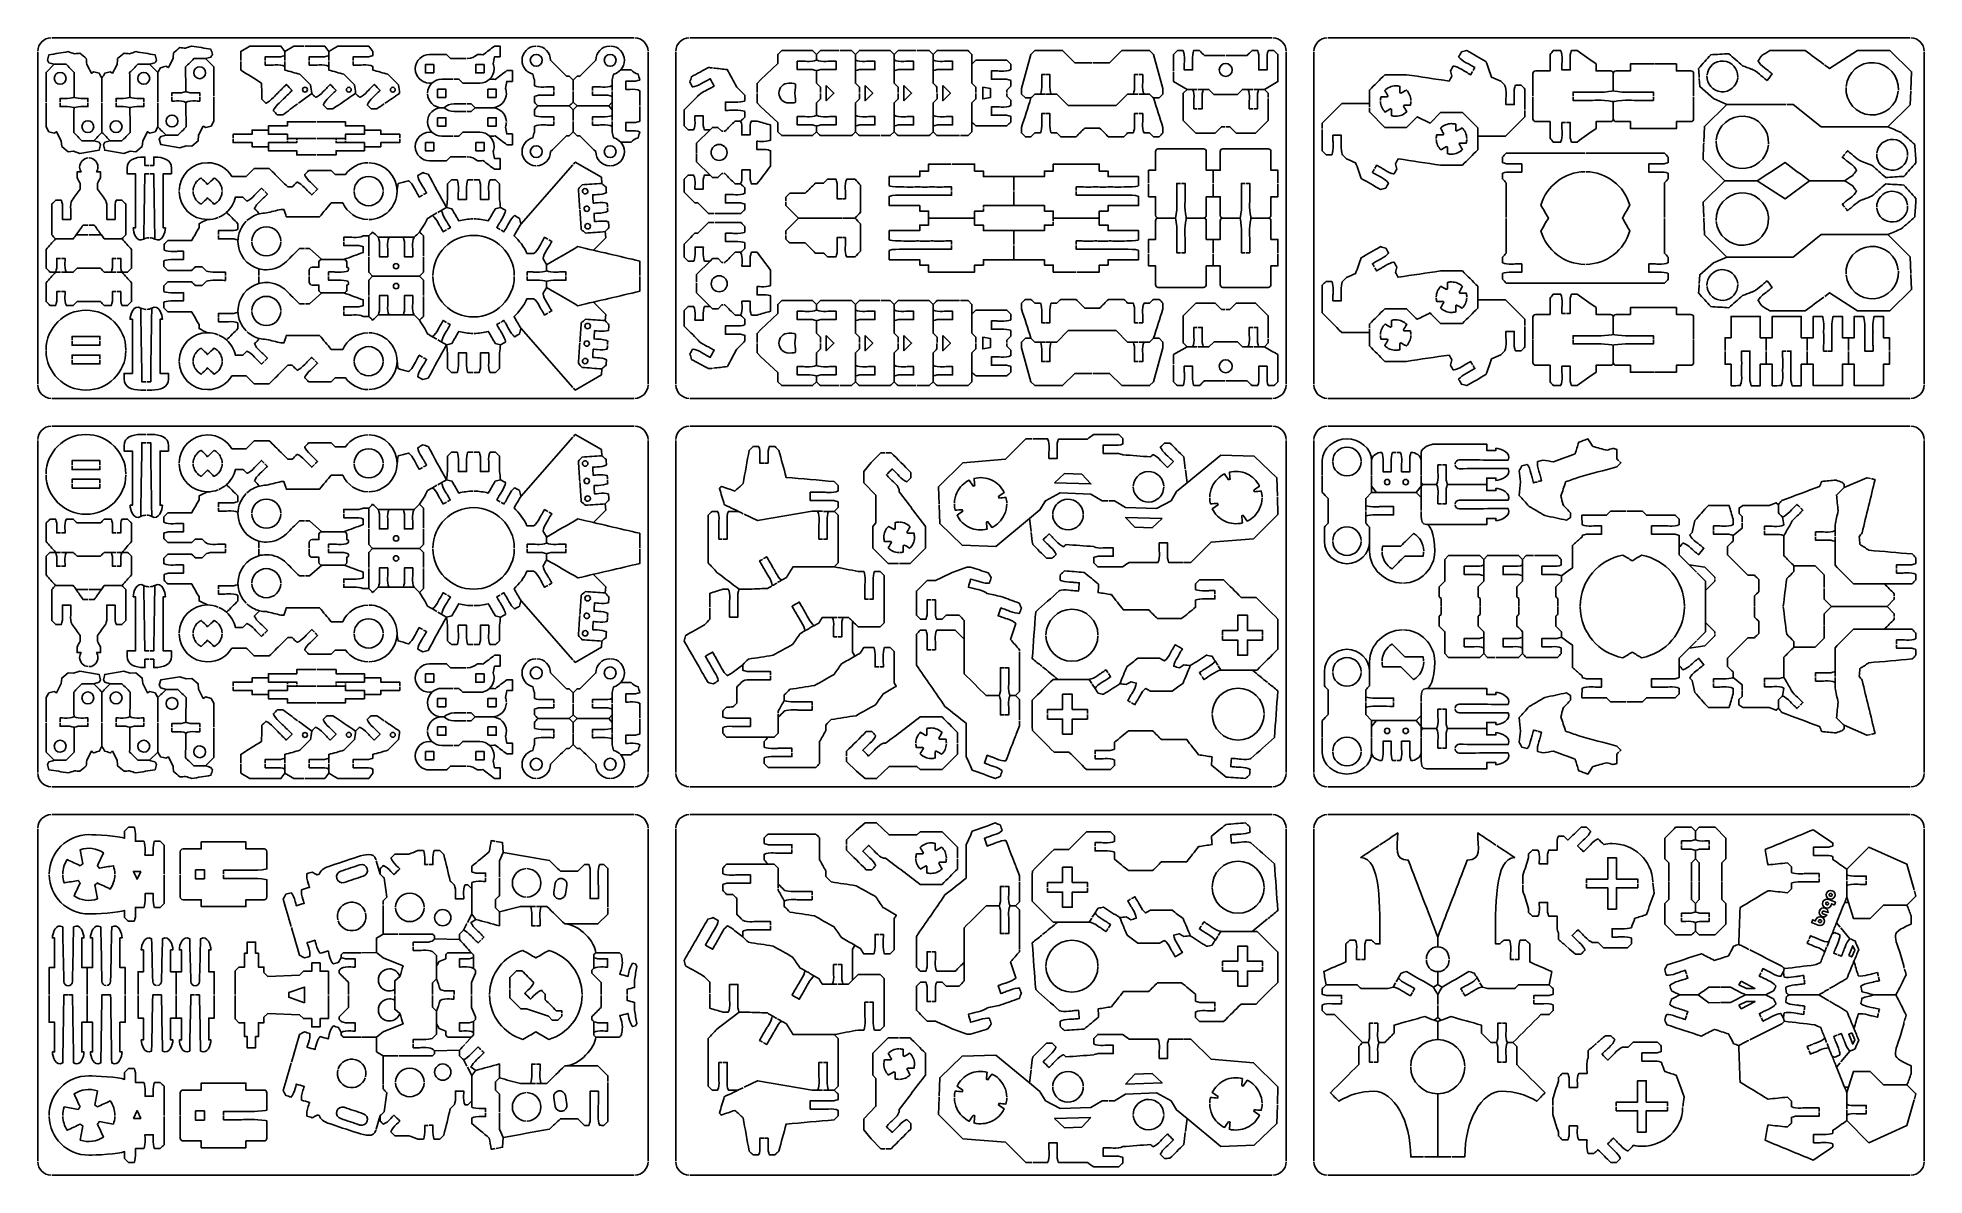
# Model space of a CAD drawing. Extents: x 0 to 680, y 0 to 410.
import ezdxf

# ---------------------------------------------------------------- set-up
doc = ezdxf.new("R2010")
doc.units = 0
doc.header["$MEASUREMENT"] = 0
doc.layers.add('DEFAULT', color=18, linetype='CONTINUOUS')

msp = doc.modelspace()

# ---------------------------------------------------------------- linework, layer by layer
at = {"layer": 'DEFAULT', "color": 1}
for points in [[(5.18, 409.99), (214.83, 409.99)], [(235.18, 409.99), (444.82, 409.99)], [(465.17, 409.99), (674.82, 409.99)], [(0, 404.82), (0, 285.17)], [(60.49, 402.45), (63.47, 399.47), (63.47, 395.26), (63.47, 388.88)], [(89.04, 405.06), (87.63, 406.99), (76.46, 406.99), (73.19, 405.06), (73.19, 401.8)], [(89.04, 401.8), (89.04, 403.58), (89.04, 405.06), (92.31, 406.99), (96, 406.99)], [(104.9, 405.06), (103.48, 406.99), (96.35, 406.99)], [(220, 404.82), (220, 285.17)], [(230, 285.17), (230, 404.82)], [(280.74, 403.97), (279.32, 405.38), (268.16, 405.38), (266.74, 403.97), (266.74, 400.65), (260.69, 394.94), (259.27, 393.53), (259.27, 390.22)], [(289.25, 405.39), (293.32, 405.39), (294.74, 403.97)], [(294.73, 398.07), (294.74, 401.97)], [(308.73, 398.07), (308.74, 401.97)], [(316.94, 405.39), (321.32, 405.39), (322.73, 403.97)], [(322.73, 398.07), (322.73, 401.97)], [(357.99, 388.27), (355.99, 388.27), (354.58, 389.69), (354.58, 391.69), (357.99, 403.97), (359.41, 405.39), (369.41, 405.39), (373.84, 400.95), (379.91, 400.95)], [(380.26, 400.95), (386.33, 400.95), (390.77, 405.39), (400.76, 405.39), (402.18, 403.97), (405.59, 391.69), (405.59, 389.69), (404.18, 388.27), (402.18, 388.27)], [(450, 285.17), (450, 404.82)], [(460, 285.17), (460, 404.82)], [(644.07, 400.19), (645.83, 398.9), (655.87, 405.4), (667.56, 405.4), (675.41, 397.71), (675.13, 391.21)], [(680, 285.17), (680, 404.82)], [(5.98, 400.44), (3, 397.46), (3, 393.24), (3, 386.89)], [(43.31, 397.46), (40.33, 400.44)], [(409.41, 397.63), (409.41, 394.19), (414.28, 391.38), (416.27, 391.38), (417.88, 391.38)], [(598.89, 395.3), (599.07, 392.38), (603.97, 388.03), (608.81, 385.98), (630.26, 385.98)], [(63.47, 388.53), (63.47, 379.86), (62.46, 378.13), (60.54, 377.61), (59.67, 378.11), (57.98, 374.83), (57.81, 372.83), (55.52, 370.9), (53.52, 371.08), (51.26, 370.33), (44.34, 371.47), (43.82, 373.4), (44.36, 374.35), (46.29, 374.86)], [(98.75, 389.93), (93.96, 386.38)], [(207.02, 392.71), (207.02, 390.94)], [(207.02, 390.59), (207.02, 380.19)], [(259.27, 389.86), (259.27, 386.55), (260.69, 385.13), (266.74, 379.43), (266.74, 376.11), (268.16, 374.7), (279.32, 374.7), (280.74, 376.11), (280.74, 376.11), (280.74, 376.11)], [(363.54, 389.69), (365.31, 389.69), (367.31, 389.69), (371.46, 385.54), (388.72, 385.54), (392.86, 389.69), (394.86, 389.69), (396.64, 389.69)], [(428.04, 377.9), (426.67, 377.9), (424.39, 375.62), (417.43, 375.62), (412.86, 380.19), (412.86, 389.97), (414.28, 391.38)], [(438.02, 391.38), (436.24, 391.39), (434.24, 391.39), (432.43, 389.58), (423.98, 389.58), (422.18, 391.39), (420.18, 391.39), (420.18, 391.39), (418.23, 391.38)], [(443.56, 388.1), (443.56, 380.19), (438.98, 375.62), (432.03, 375.62), (429.75, 377.9), (428.39, 377.9)], [(442.15, 391.38), (443.56, 389.97), (443.56, 388.45)], [(675.11, 390.86), (674.89, 385.86), (666.86, 377.88), (666.85, 377.88), (666.85, 377.88), (642.89, 377.88), (632.77, 385.98), (630.61, 385.98)], [(3, 386.54), (3, 377.85), (4.01, 376.11), (5.93, 375.59), (6.8, 376.09), (8.49, 372.81), (8.66, 370.81), (10.95, 368.88), (12.95, 369.06), (15.21, 368.31), (22.13, 369.45), (22.65, 371.39), (22.11, 372.33), (20.18, 372.85)], [(157.63, 384.78), (156.22, 383.37), (154.74, 383.37)], [(191.6, 385.39), (193.02, 383.98), (193.02, 380.19)], [(207.01, 386.81), (205.8, 385.39), (194.43, 385.39), (193.02, 386.81)], [(193.02, 383.98), (194.43, 385.39)], [(205.8, 385.39), (207.01, 383.98)], [(294.73, 378.11), (294.74, 382.02)], [(308.73, 378.11), (308.74, 382.02)], [(322.73, 378.11), (322.73, 382.02)], [(480, 386.24), (470.04, 386.24), (463, 379.2), (463, 377.27)], [(536.08, 383.73), (536.08, 381.51), (529.04, 374.46), (519.07, 374.46), (519.07, 377.46), (513.52, 383.01), (505.66, 383.01), (501.84, 379.2), (497.23, 381.51), (493.42, 377.69), (485.56, 377.69), (480, 383.24), (480, 384.73)], [(608.81, 385.98), (600.77, 378), (600.53, 372.39)], [(26.14, 372.85), (24.21, 372.33), (23.67, 371.39), (24.19, 369.45), (31.1, 368.31), (33.37, 369.06), (35.37, 368.88), (37.66, 370.81), (37.83, 372.81), (39.52, 376.09), (40.39, 375.59), (42.31, 376.11), (43.31, 377.84)], [(83.15, 376.72), (77.24, 376.72), (77.24, 375.22), (70.41, 375.22), (70.41, 373.9)], [(100.27, 379.73), (90, 379.73), (90, 378.23), (83.16, 378.23), (83.16, 375.23), (90, 375.23), (90, 373.73), (93.35, 373.73), (100.27, 373.73)], [(100.62, 373.73), (107.55, 373.73), (110.9, 373.73), (110.9, 375.23), (117.75, 375.23), (117.75, 376.72), (117.75, 378.23), (110.9, 378.23), (110.9, 379.73), (100.62, 379.73)], [(130.49, 373.9), (130.49, 375.22), (123.65, 375.22), (123.65, 376.72), (117.75, 376.72), (117.75, 376.72)], [(207.02, 379.84), (207.02, 378.07)], [(237.47, 368.44), (237.47, 371.96), (242.33, 376.83), (243.19, 377.68), (245.19, 377.68), (246.6, 376.27), (246.98, 376.27)], [(303.89, 374.7), (307.32, 374.7), (308.73, 376.11), (308.73, 376.11), (308.74, 376.11)], [(336.73, 379.61), (336.73, 376.11), (335.32, 374.7), (332.56, 374.7)], [(83.15, 370.72), (77.24, 370.72), (77.24, 372.23), (70.41, 372.23), (70.41, 373.55)], [(93.35, 372.88), (93.35, 372.23), (90, 372.23), (83.16, 372.23), (83.16, 369.23), (93.35, 369.23), (93.35, 367.73), (100.27, 367.73)], [(90, 373.73), (90, 373.23)], [(90, 372.88), (90, 372.23), (90, 372.23)], [(93.35, 373.73), (93.35, 373.23)], [(107.55, 372.8), (107.55, 372.23), (110.9, 372.23), (117.75, 372.23), (117.75, 370.72), (117.75, 369.23), (107.55, 369.23), (107.55, 367.73), (100.62, 367.73)], [(107.55, 373.73), (107.55, 373.15)], [(110.9, 373.73), (110.9, 373.15)], [(110.9, 372.8), (110.9, 372.23), (110.9, 372.23)], [(117.75, 370.72), (117.75, 370.72), (123.65, 370.72), (123.65, 372.23), (130.49, 372.23), (130.49, 373.55)], [(237.47, 368.09), (237.47, 365.32), (242.33, 360.46), (243.19, 359.61), (245.19, 359.61), (246.6, 361.02), (246.98, 361.02)], [(192.92, 364.19), (174.2, 342.94)], [(203.34, 357.48), (203.18, 359.68), (193.75, 365.13), (193.15, 364.45)], [(329.57, 364.46), (337.67, 364.46), (337.67, 361.92), (340.87, 361.92), (340.87, 359.97), (351.87, 359.97), (351.87, 354.9)], [(351.87, 354.55), (351.87, 349.48), (340.87, 349.48), (340.87, 348.83)], [(600.5, 345.28), (600.26, 350.78), (608.1, 358.46), (608.1, 358.46)], [(638.63, 358.46), (629.84, 351.96), (619.79, 358.46)], [(142.24, 345.88), (142.24, 345.88), (143.89, 346.83)], [(145.62, 347.83), (144.2, 347.01)], [(269.68, 350.69), (269.68, 349.55), (274.24, 344.98), (289.78, 344.98)], [(366.07, 344.99), (366.07, 347.53), (362.87, 347.53), (362.87, 349.48), (351.87, 349.48)], [(200.4, 333.56), (204.73, 337.89), (204.57, 340.1)], [(274.24, 344.98), (269.68, 340.42), (269.68, 339.04)], [(351.87, 335.42), (351.87, 340.5), (340.87, 340.5), (340.87, 342.44), (337.67, 342.44), (337.67, 344.98)], [(366.07, 343.5), (366.07, 342.45), (362.87, 342.45), (362.87, 340.5), (351.87, 340.5)], [(608.81, 330.94), (608.81, 330.94), (600.77, 338.93), (600.51, 344.93)], [(13.83, 338.9), (18.23, 338.9)], [(18.58, 338.9), (22.97, 338.9)], [(96.52, 333.99), (98.01, 333.99), (102.37, 330.06)], [(126.63, 338.06), (122.72, 338.06)], [(135.63, 338.06), (131.72, 338.06)], [(598.88, 321.45), (599.07, 324.55), (603.97, 328.9), (608.81, 330.94), (608.81, 330.94), (632.77, 330.94), (642.89, 339.05), (666.85, 339.05), (666.85, 339.04), (666.86, 339.04), (674.89, 331.06), (675.15, 325.04)], [(79.7, 326.71), (79.7, 324.24)], [(119.31, 331), (119.31, 325.48), (120.73, 324.06), (137.63, 324.06), (139.05, 325.48), (139.05, 331)], [(237.5, 321.88), (237.5, 324.65), (242.36, 329.51), (243.21, 330.37), (245.21, 330.37), (246.63, 328.95), (246.98, 328.95)], [(374.16, 325.51), (366.07, 325.51), (366.07, 328.05), (362.87, 328.05), (362.87, 330), (351.87, 330)], [(8.59, 325.48), (10.32, 325.48)], [(26.5, 325.48), (28.33, 325.48)], [(28.68, 325.48), (30.4, 325.48)], [(79.7, 323.89), (79.7, 321.4)], [(120.73, 324.06), (119.31, 322.65), (119.31, 317.13)], [(137.63, 324.06), (139.05, 322.65), (139.05, 317.13)], [(237.5, 321.52), (237.5, 318.01), (242.36, 313.15), (243.21, 312.29), (245.21, 312.29), (246.63, 313.71), (246.98, 313.71)], [(675.17, 324.69), (675.41, 319.21), (667.56, 311.52), (655.87, 311.52), (645.83, 318.03), (644.1, 316.74)], [(102.37, 318.06), (98.01, 314.13), (96.52, 314.13)], [(204.57, 308.02), (204.73, 310.23), (200.4, 314.56)], [(259.27, 300.1), (259.27, 303.42), (260.69, 304.84), (266.74, 310.54), (266.74, 313.86), (268.16, 315.27), (279.32, 315.27), (280.74, 313.86), (280.74, 313.86)], [(303.89, 315.27), (307.32, 315.27), (308.73, 313.86), (308.74, 313.86)], [(332.56, 315.27), (335.32, 315.27), (336.73, 313.86), (336.73, 310.36)], [(428.04, 312.07), (426.68, 312.07), (424.39, 314.35), (417.44, 314.35), (412.86, 309.78), (412.86, 300.01), (414.28, 298.59)], [(428.39, 312.07), (429.75, 312.07), (432.03, 314.35), (438.99, 314.35), (443.56, 309.78), (443.56, 301.87)], [(519.07, 315.54), (529.04, 315.54), (536.08, 308.5), (536.08, 306.27)], [(126.63, 310.06), (122.72, 310.06)], [(135.63, 310.06), (131.72, 310.06)], [(294.74, 307.95), (294.73, 311.86)], [(308.74, 307.95), (308.73, 311.86)], [(322.73, 307.95), (322.73, 311.86)], [(623.03, 297.24), (623.03, 301.85), (620.88, 301.85), (620.88, 309.54), (610.38, 309.54), (610.38, 301.85), (608.23, 301.85), (608.23, 297.24)], [(637.83, 301.85), (635.68, 301.85), (635.68, 309.54), (625.18, 309.54), (625.18, 301.85), (623.03, 301.85)], [(12.39, 300.93), (12.39, 302.33), (22.4, 302.33), (22.4, 300.93)], [(22.4, 300.58), (22.4, 299.13), (12.39, 299.13), (12.39, 300.58)], [(142.24, 302.24), (142.24, 302.24), (143.89, 301.29)], [(144.2, 301.11), (145.62, 300.29)], [(174.2, 305.17), (192.9, 283.94)], [(280.74, 286), (279.32, 284.59), (268.16, 284.59), (266.74, 286), (266.74, 289.32), (260.69, 295.03), (259.27, 296.44), (259.27, 299.75)], [(379.91, 289.02), (373.84, 289.02), (369.41, 284.59), (359.41, 284.59), (357.99, 286), (354.58, 298.28), (354.58, 300.28), (355.99, 301.7), (357.99, 301.7)], [(396.64, 300.28), (394.86, 300.28), (392.86, 300.28), (388.72, 304.43), (371.46, 304.43), (367.31, 300.28), (365.31, 300.28), (363.54, 300.28)], [(402.18, 301.7), (404.18, 301.7), (405.59, 300.28), (405.59, 298.28), (402.18, 286), (400.76, 284.59), (390.77, 284.59), (386.34, 289.02), (380.26, 289.02)], [(418.23, 298.59), (420.18, 298.59), (420.19, 298.59), (422.18, 298.59), (423.99, 300.39), (432.44, 300.39), (434.25, 298.59), (436.24, 298.59), (438.02, 298.59)], [(442.15, 298.59), (442.15, 298.59), (443.56, 300.01), (443.56, 301.52)], [(12.39, 294.28), (12.39, 295.63), (22.4, 295.63), (22.4, 294.28)], [(22.4, 293.93), (22.4, 292.43), (12.4, 292.43), (12.4, 293.93)], [(417.88, 298.59), (416.28, 298.59), (416.27, 298.59), (414.28, 298.59), (414.28, 298.59), (409.41, 295.78), (409.41, 292.34)], [(652.63, 292.29), (650.48, 292.29), (650.48, 284.6), (639.98, 284.6), (639.98, 292.29), (637.83, 292.29), (637.83, 296.89)], [(652.63, 296.89), (652.63, 292.29), (654.78, 292.29), (654.78, 284.6), (665.28, 284.6), (665.28, 292.29), (667.43, 292.29), (667.43, 296.89)], [(193.13, 283.67), (193.73, 282.99), (203.17, 288.44), (203.18, 288.44), (203.34, 290.65)], [(294.74, 286), (293.32, 284.59), (289.25, 284.59)], [(294.74, 288), (294.73, 291.91)], [(308.74, 288), (308.73, 291.91)], [(322.73, 286), (321.32, 284.59), (316.94, 284.59)], [(322.73, 288), (322.73, 291.91)], [(5.18, 280), (214.83, 280)], [(235.18, 280), (444.82, 280)], [(465.17, 280), (674.82, 280)], [(5.18, 270), (214.83, 270)], [(174.2, 244.82), (192.9, 266.06)], [(193.13, 266.32), (193.73, 267), (203.17, 261.56), (203.18, 261.56), (203.34, 259.35)], [(235.18, 270), (444.82, 270)], [(358.29, 265.37), (356.13, 265.37), (348.81, 258.06), (333.47, 256.83), (324.74, 248.1), (324.91, 241.88)], [(465.17, 270), (674.82, 270)], [(0, 145.18), (0, 264.83)], [(220, 145.18), (220, 264.83)], [(230, 145.18), (230, 264.83)], [(310.32, 220.45), (306.58, 220.45), (301.03, 226.01), (301.03, 233.86), (302.1, 235.14), (302.1, 245.11), (297.8, 249.61), (297.8, 253.66), (300.43, 256.89), (303.95, 260.42), (305.33, 260.42)], [(414.28, 249.59), (426.42, 259.6), (438.52, 259.15), (446.64, 251.4), (446.82, 244.73)], [(450, 145.18), (450, 264.83)], [(460, 145.18), (460, 264.82)], [(680, 145.18), (680, 264.82)], [(22.4, 255.71), (22.4, 254.36), (12.39, 254.36), (12.39, 255.71)], [(12.4, 256.06), (12.4, 257.56), (22.4, 257.56), (22.4, 256.06)], [(386.12, 243.14), (388.08, 243.14), (392.1, 240.73), (403.24, 240.34), (408.49, 243.13), (410.48, 246.46), (414.28, 249.59), (413.69, 254.24)], [(478.69, 239.6), (478.69, 241.43), (478.69, 243.98), (480.81, 246.1), (480.81, 246.1), (480.81, 248.3), (480.81, 252.16)], [(499.39, 249.01), (498.69, 249.72), (498.69, 252.16)], [(12.39, 249.41), (12.39, 250.86), (22.4, 250.86), (22.4, 249.41)], [(22.4, 249.06), (22.4, 247.66), (12.39, 247.66), (12.39, 249.06)], [(142.24, 247.76), (142.24, 247.76), (143.89, 248.71)], [(144.2, 248.88), (145.62, 249.71)], [(324.92, 241.53), (325.11, 234.87), (333.22, 227.13), (345.32, 226.67), (357.46, 236.69), (361.25, 239.81), (363.25, 243.14), (368.5, 245.93), (379.64, 245.54), (383.66, 243.13), (385.77, 243.13)], [(480.81, 248.31), (482.61, 246.1)], [(480.81, 246.1), (496.89, 246.1), (498.69, 244.3)], [(496.89, 246.1), (498.69, 248.31), (498.69, 249.72)], [(651.12, 247.83), (659.31, 251.43), (660.62, 251.13)], [(126.63, 239.93), (122.72, 239.93)], [(135.63, 239.93), (131.72, 239.93)], [(204.57, 241.97), (204.73, 239.76), (200.4, 235.43)], [(254.58, 238.29), (259.48, 235.94), (279.14, 239.3), (281.14, 239.3), (282.92, 239.3)], [(287.05, 239.3), (288.46, 237.88), (288.46, 220.71), (287.05, 219.3)], [(446.83, 244.38), (447, 238.17), (438.27, 229.44), (422.93, 228.22), (415.62, 220.9), (413.04, 220.9)], [(627.41, 241.69), (626.56, 242.37), (624.05, 241.4), (614.59, 241.4), (613.22, 240.46), (613.22, 238.52), (614.32, 237.41), (614.32, 235.49)], [(96.52, 235.87), (98.01, 235.87), (102.37, 231.93)], [(119.31, 232.87), (119.31, 227.35), (120.73, 225.93)], [(139.05, 232.87), (139.05, 227.35), (137.63, 225.93)], [(358.05, 232.03), (357.46, 236.69)], [(614.32, 235.14), (614.32, 233.21), (611.07, 230.58)], [(647.82, 230.5), (647.82, 232.35)], [(8.59, 224.51), (10.32, 224.51)], [(26.5, 224.51), (28.33, 224.51)], [(28.68, 224.52), (30.4, 224.52)], [(79.7, 226.11), (79.7, 228.59)], [(79.7, 223.28), (79.7, 225.76)], [(139.05, 219), (139.05, 224.52), (137.63, 225.93), (120.73, 225.93), (119.31, 224.52), (119.31, 219)], [(647.82, 228.44), (647.82, 230.15)], [(102.37, 219.93), (98.01, 216), (96.52, 216)], [(521.19, 221.98), (519.77, 223.4), (508.53, 223.4), (507.19, 221.98), (507.19, 214.08), (505.2, 212.08), (505.2, 208.54), (505.91, 207.83), (505.91, 205.17)], [(535.18, 221.98), (533.77, 223.4), (522.52, 223.4), (521.19, 221.98), (521.19, 219.98), (521.19, 216.08), (521.19, 214.08), (519.19, 212.08), (519.19, 208.54), (519.9, 207.83), (519.9, 205.17)], [(539.1, 223.4), (536.51, 223.4), (535.18, 221.98), (535.18, 219.98), (535.18, 216.09), (535.18, 214.08), (533.18, 212.08), (533.18, 208.54), (533.89, 207.83), (533.89, 205.17)], [(604.49, 215.05), (604.49, 215.61), (600.96, 219.14), (595.22, 220.07), (595.22, 220.07)], [(633.02, 219.62), (640.69, 219.62), (643.9, 216.41), (643.9, 211.82)], [(13.83, 211.1), (18.23, 211.1)], [(18.58, 211.1), (22.97, 211.1)], [(126.63, 211.94), (122.72, 211.93)], [(135.63, 211.94), (131.72, 211.93)], [(200.4, 216.44), (204.73, 212.1), (204.57, 209.9)], [(598.11, 192.82), (601.2, 195.91), (601.2, 199.22), (601.2, 210.78), (601.2, 214.09), (598.15, 217.14)], [(601.19, 210.78), (601.2, 210.78), (604.49, 214.07), (604.49, 214.7)], [(643.9, 211.47), (643.9, 207.69), (646.59, 205)], [(142.24, 204.12), (142.24, 204.12), (143.89, 203.16)], [(192.92, 185.81), (174.2, 207.05)], [(521.19, 188.02), (519.77, 186.6), (508.53, 186.6), (507.19, 188.02), (507.19, 195.92), (505.2, 197.92), (505.2, 201.46), (505.91, 202.17), (505.91, 204.83)], [(519.9, 204.83), (519.9, 202.17), (519.19, 201.46), (519.19, 197.92), (521.19, 195.92), (521.19, 193.92), (521.19, 190.02), (521.19, 188.02), (522.52, 186.6), (525.31, 186.6)], [(643.9, 198.44), (643.9, 202.31), (646.59, 205), (666.59, 205), (669.19, 202.4), (669.19, 201.34)], [(669.19, 208.32), (669.19, 207.59), (666.59, 205)], [(145.62, 202.16), (144.2, 202.99)], [(286.39, 201.08), (288.17, 201.08)], [(288.52, 201.08), (290.3, 201.08)], [(427.1, 194.84), (427.1, 196.39), (432.55, 196.39), (432.55, 201.84), (436.05, 201.84), (436.05, 196.39), (441.49, 196.39), (441.49, 194.84)], [(604.49, 195.21), (604.49, 195.92), (601.2, 199.22), (601.19, 199.22)], [(643.9, 198.09), (643.9, 193.59), (640.69, 190.38), (633.02, 190.38)], [(203.34, 192.52), (203.18, 190.31), (193.75, 184.86), (193.15, 185.55)], [(441.49, 194.49), (441.49, 192.89), (436.05, 192.89), (436.05, 187.44), (432.55, 187.44), (432.55, 192.89), (427.1, 192.89), (427.1, 194.49)], [(595.22, 189.93), (595.22, 189.93), (600.96, 190.85), (604.49, 194.39), (604.49, 194.86)], [(535.18, 188.02), (533.77, 186.6), (525.66, 186.6)], [(20.18, 177.15), (22.11, 177.67), (22.65, 178.61), (22.13, 180.54), (15.21, 181.68), (12.95, 180.94), (10.95, 181.11), (8.66, 179.18), (8.49, 177.19), (6.8, 173.9), (5.93, 174.4), (4.01, 173.88), (3, 172.15), (3, 163.45)], [(43.31, 172.15), (42.31, 173.88), (40.39, 174.4), (39.52, 173.9), (37.83, 177.19), (37.66, 179.18), (35.37, 181.11), (33.37, 180.94), (31.1, 181.68), (24.19, 180.54), (23.67, 178.61), (24.21, 177.67), (26.14, 177.15)], [(46.29, 175.13), (44.36, 175.65), (43.82, 176.59), (44.34, 178.52), (51.26, 179.67), (53.52, 178.92), (55.52, 179.09), (57.81, 177.16), (57.98, 175.17), (59.67, 171.88), (60.54, 172.39), (62.46, 171.86), (63.47, 170.13), (63.47, 161.46)], [(83.15, 179.27), (77.24, 179.27), (77.24, 177.77), (70.41, 177.77), (70.41, 176.44)], [(93.35, 177.12), (93.35, 177.77), (90, 177.77), (83.16, 177.77), (83.16, 180.76), (93.35, 180.76), (93.35, 182.27), (100.27, 182.27)], [(90, 177.12), (90, 177.77), (90, 177.77)], [(107.55, 177.19), (107.55, 177.76), (110.9, 177.76), (117.75, 177.76), (117.75, 179.27), (117.75, 180.76), (107.55, 180.76), (107.55, 182.27), (100.62, 182.27)], [(107.55, 176.27), (107.55, 176.84)], [(110.9, 177.19), (110.9, 177.76), (110.9, 177.77)], [(110.9, 176.27), (110.9, 176.84)], [(117.75, 179.27), (117.75, 179.27), (123.65, 179.27), (123.65, 177.77), (130.49, 177.77), (130.49, 176.44)], [(379.91, 177.3), (378.98, 178.74)], [(380.1, 177.01), (381.1, 175.46), (381.1, 175.46)], [(426.48, 182.08), (425.52, 183.59)], [(611.07, 179.42), (614.32, 176.79), (614.32, 174.78)], [(647.82, 179.77), (647.82, 181.56)], [(647.82, 177.65), (647.82, 179.42)], [(83.15, 173.27), (77.24, 173.27), (77.24, 174.77), (70.41, 174.77), (70.41, 176.09)], [(100.27, 170.27), (90, 170.27), (90, 171.76), (83.16, 171.76), (83.16, 174.76), (90, 174.76), (90, 176.27), (93.35, 176.27), (100.27, 176.27)], [(90, 176.27), (90, 176.77)], [(93.35, 176.27), (93.35, 176.77)], [(100.62, 176.27), (107.55, 176.27), (110.9, 176.27), (110.9, 174.76), (117.75, 174.76), (117.75, 173.27), (117.75, 171.76), (110.9, 171.76), (110.9, 170.26), (100.62, 170.26)], [(130.49, 176.09), (130.49, 174.77), (123.65, 174.77), (123.65, 173.27), (117.75, 173.27), (117.75, 173.27)], [(207.02, 170.15), (207.02, 171.92)], [(352.46, 172.91), (353.87, 171.49), (353.87, 164.19)], [(363.97, 166.43), (363.97, 167.93), (369.42, 167.93), (369.42, 173.39), (372.92, 173.39), (372.92, 167.93), (378.37, 167.93), (378.37, 166.43)], [(478.69, 170.4), (478.69, 168.57), (478.69, 166.02), (480.81, 163.9), (480.81, 163.9), (480.81, 161.69), (480.81, 157.84)], [(627.44, 168.32), (626.56, 167.62), (624.05, 168.59), (614.59, 168.59), (613.21, 169.53), (613.21, 171.48), (614.32, 172.58), (614.32, 174.43)], [(98.75, 160.06), (93.96, 163.61)], [(154.74, 166.63), (156.22, 166.63), (157.63, 165.21)], [(191.6, 164.6), (193.02, 166.01), (193.02, 169.8)], [(194.43, 164.6), (193.02, 166.01)], [(193.02, 163.18), (194.43, 164.6), (205.8, 164.6), (207.01, 163.18)], [(207.01, 166.01), (205.8, 164.6)], [(207.02, 159.4), (207.02, 169.8)], [(378.37, 166.08), (378.37, 164.44), (372.92, 164.44), (372.92, 158.99), (369.42, 158.99), (369.42, 164.44), (363.97, 164.44), (363.97, 166.08)], [(498.69, 165.7), (496.89, 163.9), (480.81, 163.9)], [(482.61, 163.9), (480.81, 161.69)], [(498.69, 160.28), (498.69, 161.69), (496.89, 163.9)], [(3, 163.1), (3, 156.75), (3, 152.54), (5.98, 149.56)], [(63.47, 161.11), (63.47, 154.74), (63.47, 150.52), (60.49, 147.54)], [(207.02, 157.28), (207.02, 159.05)], [(498.69, 157.84), (498.69, 160.28), (499.39, 160.99)], [(660.6, 158.86), (659.31, 158.57), (651.12, 162.17)], [(40.33, 149.56), (43.31, 152.54)], [(331.5, 155.55), (331.5, 151.78), (325.95, 146.23), (318.09, 146.23), (316.82, 147.3), (306.84, 147.3), (302.34, 143), (298.3, 143), (295.07, 145.63), (291.53, 149.16), (291.53, 150.78)], [(89.04, 144.93), (87.63, 143), (76.46, 143), (73.19, 144.93), (73.19, 148.2)], [(89.04, 148.2), (89.04, 146.42), (89.04, 144.93), (92.31, 143), (96, 143)], [(104.9, 144.93), (103.48, 143), (96.35, 143)], [(5.18, 140), (214.83, 140)], [(235.18, 140), (444.82, 140)], [(465.17, 140), (674.82, 140)], [(5.18, 130), (214.83, 130)], [(235.18, 130), (444.82, 130)], [(465.17, 130), (674.82, 130)], [(0, 5.18), (0, 124.83)], [(220, 5.18), (220, 124.83)], [(230, 124.83), (230, 5.18)], [(291.53, 119.22), (291.53, 120.85), (295.07, 124.38), (298.3, 127), (302.34, 127), (306.84, 122.7), (316.82, 122.7), (318.09, 123.78), (325.95, 123.78), (331.5, 118.22), (331.5, 114.46)], [(450, 124.83), (450, 5.18)], [(460, 5.18), (460, 124.83)], [(597.5, 123.99), (598.91, 125.41), (604.61, 125.41), (608.48, 121.53), (608.48, 114.08), (607.07, 112.67), (607.07, 106.18)], [(680, 5.18), (680, 124.83)], [(166.44, 107.6), (166.44, 113.36), (167.81, 116.37), (167.54, 119.89), (165.24, 120.32)], [(652.08, 110.31), (660.04, 118.27), (673.77, 112.09), (676.37, 102.86)], [(123.48, 108.53), (122.03, 113.35)], [(363.97, 103.93), (363.97, 105.57), (369.42, 105.57), (369.42, 111.02), (372.92, 111.02), (372.92, 105.57), (378.37, 105.57), (378.37, 103.93)], [(558.21, 105.24), (558.21, 106.73), (565.91, 106.73), (565.91, 114.43), (569.01, 114.43), (569.01, 106.73), (576.71, 106.73), (576.71, 105.24)], [(597.49, 114.08), (597.49, 114.08), (598.91, 112.67), (598.91, 106.18)], [(352.46, 97.1), (353.87, 98.51), (353.87, 105.82)], [(378.37, 103.58), (378.37, 102.07), (372.92, 102.07), (372.92, 96.62), (369.42, 96.62), (369.42, 102.07), (363.97, 102.07), (363.97, 103.58)], [(576.71, 104.89), (576.71, 103.63), (569.01, 103.63), (569.01, 95.93), (565.91, 95.93), (565.91, 103.63), (558.21, 103.63), (558.21, 104.89)], [(607.07, 105.83), (607.07, 99.34), (608.48, 97.93), (608.48, 90.48), (604.61, 86.61), (598.91, 86.61), (597.49, 88.03)], [(598.91, 105.83), (598.91, 99.34), (597.5, 97.93)], [(652.08, 100.2), (652.68, 98.27), (654.46, 92.56), (660.44, 92.56), (665.26, 97.37), (673.77, 97.37), (677, 100.6), (676.46, 102.52)], [(124.48, 86.92), (124.48, 97.25)], [(177.61, 96.91), (179.38, 96.91)], [(179.73, 96.91), (181.51, 96.91)], [(205.5, 96.24), (205.5, 94.15), (201.93, 90.59), (189.95, 90.59)], [(652.68, 98.27), (651.31, 98.27)], [(153.45, 88.35), (154.7, 90.74)], [(154.87, 91.05), (156.44, 94.05)], [(156.22, 91.11), (156.21, 91.11), (157.93, 92.19)], [(378.98, 91.26), (379.91, 92.7)], [(381.1, 94.55), (381.1, 94.54), (380.1, 93)], [(648.37, 91), (648.37, 91), (649.67, 89.44)], [(653.18, 85.24), (649.89, 89.18)], [(71.12, 65.18), (71.12, 73.63), (72.53, 75.05), (74.54, 75.05), (74.54, 80.05), (75.53, 80.05), (75.53, 84.05), (78.54, 84.05), (78.54, 80.05), (79.53, 80.05), (79.53, 75.05), (81.53, 75.05), (81.53, 73.05), (82.95, 71.63), (94.36, 72.13), (95.78, 73.55), (98.78, 73.55), (98.78, 76.55), (101.77, 76.55), (101.77, 73.55), (104.78, 73.55), (104.78, 65.18)], [(143.04, 85.21), (152.04, 84.94)], [(425.52, 86.42), (426.48, 87.92)], [(427.1, 75.52), (427.1, 77.12), (432.55, 77.12), (432.55, 82.56), (436.05, 82.56), (436.05, 77.12), (441.49, 77.12), (441.49, 75.52)], [(644.14, 80.52), (644.8, 82.17)], [(644.94, 82.49), (645.6, 84.14)], [(116.76, 80.22), (122.06, 80.24)], [(143.75, 79.18), (143.75, 75.44), (143.75, 70.83), (142.34, 69.41), (142.34, 65.18)], [(157.04, 78.5), (157.04, 74.59)], [(200.41, 78.5), (200.41, 74.59)], [(441.49, 75.17), (441.49, 73.62), (436.05, 73.62), (436.05, 68.17), (432.55, 68.17), (432.55, 73.62), (427.1, 73.62), (427.1, 75.17)], [(128.68, 65.18), (128.68, 66.92), (128.68, 70.14), (130.54, 71.7)], [(286.39, 68.93), (288.17, 68.93)], [(288.52, 68.93), (290.3, 68.93)], [(488.52, 67.78), (489.44, 69.38)], [(490.47, 71.16), (490.47, 71.16), (489.62, 69.68)], [(504.63, 68.74), (503.08, 67.83)], [(518.79, 71.16), (518.79, 71.16), (519.65, 69.68)], [(520.74, 67.78), (519.82, 69.38)], [(104.78, 64.83), (104.78, 56.46), (101.77, 56.46), (101.77, 53.46), (98.78, 53.46), (98.78, 56.46), (95.78, 56.46), (94.36, 57.87), (82.95, 58.34), (81.53, 56.93), (81.53, 54.96), (79.53, 54.96), (79.53, 49.97), (78.54, 49.97), (78.54, 45.97), (75.53, 45.97), (75.53, 49.97), (74.54, 49.97), (74.54, 54.96), (72.53, 54.96), (71.12, 56.34), (71.12, 64.83)], [(130.54, 58.31), (128.68, 59.87), (128.68, 63.1), (128.68, 64.83)], [(188.91, 58.18), (188.91, 57.3), (187.49, 55.89), (185.49, 55.89), (184.08, 57.3), (176.13, 59.95), (174.13, 59.95), (170.16, 63.93), (170.16, 66.97)], [(606.37, 62.22), (602.38, 62.19), (598.49, 65)], [(615.6, 65), (610.14, 62.24), (606.72, 62.22)], [(645.55, 62.9), (641.95, 65)], [(157.04, 51.52), (157.04, 55.43)], [(200.41, 51.52), (200.41, 55.43)], [(503.38, 55.85), (504.63, 56.86)], [(505.88, 55.85), (504.63, 56.86), (504.63, 61.19)], [(122.06, 49.78), (116.76, 49.79)], [(154.17, 47.44), (156.34, 49.81)], [(287.05, 30.71), (288.46, 32.13), (288.46, 49.3), (287.05, 50.71)], [(305.33, 9.59), (303.95, 9.59), (300.43, 13.12), (297.8, 16.35), (297.8, 20.4), (302.1, 24.89), (302.1, 34.87), (301.03, 36.14), (301.03, 44), (306.58, 49.56), (310.32, 49.56)], [(413.04, 49.1), (415.62, 49.1), (422.93, 41.79), (438.27, 40.57), (447, 31.84), (446.83, 25.63)], [(644.8, 47.84), (644.14, 49.49)], [(124.48, 32.77), (124.48, 43.1)], [(143.04, 44.81), (152.03, 45.08)], [(154.7, 39.28), (153.45, 41.67)], [(385.77, 26.87), (383.66, 26.87), (379.64, 24.47), (368.5, 24.07), (363.25, 26.86), (361.25, 30.19), (357.46, 33.32), (345.32, 43.34), (333.22, 42.88), (325.11, 35.13), (324.92, 28.47)], [(645.6, 45.87), (644.94, 47.52)], [(649.89, 40.83), (653.18, 44.77)], [(156.44, 35.97), (154.87, 38.97)], [(157.93, 37.82), (156.21, 38.91)], [(189.95, 39.43), (201.93, 39.43), (205.5, 35.86), (205.5, 33.78)], [(254.58, 31.72), (259.48, 34.07), (279.14, 30.71), (281.14, 30.71), (282.92, 30.71)], [(357.46, 33.32), (358.05, 37.98)], [(568.98, 24.99), (568.98, 26.38), (576.68, 26.38), (576.68, 34.08), (579.78, 34.08), (579.78, 26.38), (587.48, 26.38), (587.48, 24.99)], [(648.37, 39), (648.37, 39.01), (649.67, 40.56)], [(652.08, 29.81), (652.68, 31.74), (654.46, 37.45), (660.44, 37.45), (665.26, 32.64), (673.77, 32.64), (677, 29.4), (676.46, 27.49)], [(177.61, 33.11), (179.38, 33.11)], [(181.51, 33.11), (181.5, 33.11), (179.73, 33.11)], [(324.91, 28.12), (324.74, 21.91), (333.47, 13.18), (348.81, 11.95), (356.13, 4.64), (358.29, 4.64)], [(413.69, 15.77), (414.28, 20.42), (410.48, 23.55), (408.49, 26.88), (403.24, 29.67), (392.1, 29.28), (388.08, 26.87), (386.12, 26.87)], [(652.68, 31.74), (651.31, 31.74)], [(122.03, 16.66), (123.48, 21.49)], [(166.44, 22.42), (166.44, 16.66), (167.81, 13.65), (167.54, 10.13), (165.24, 9.7)], [(446.82, 25.28), (446.64, 18.61), (438.52, 10.86), (426.42, 10.4), (414.28, 20.42)], [(587.48, 24.64), (587.48, 23.28), (579.78, 23.28), (579.78, 15.58), (576.68, 15.58), (576.68, 23.28), (568.98, 23.28), (568.98, 24.64)], [(676.37, 27.15), (673.77, 17.91), (660.04, 11.74), (652.08, 19.7)], [(5.18, 0), (214.83, 0)], [(235.18, 0), (444.82, 0)], [(465.17, 0), (674.82, 0)], [(499.89, 6.64), (504.63, 6.64)]]:
    msp.add_lwpolyline(points, dxfattribs=at)
for points in [[(142.72, 397.29), (139.72, 397.29), (139.72, 400.29), (142.72, 400.29)], [(160.86, 397.29), (157.86, 397.29), (157.86, 400.29), (160.86, 400.29)], [(147.15, 388.42), (144.15, 388.42), (144.15, 391.42), (147.15, 391.42)], [(165.28, 388.42), (162.29, 388.42), (162.29, 391.42), (165.28, 391.42)], [(284.23, 392.8), (286.98, 390.04), (284.23, 387.28)], [(298.22, 392.8), (300.98, 390.04), (298.22, 387.28)], [(312.22, 392.8), (314.98, 390.04), (312.22, 387.28)], [(326.22, 392.8), (328.98, 390.04), (326.22, 387.28)], [(343.45, 388.4), (340.63, 387.93), (340.63, 392.15), (343.45, 391.68)], [(144.15, 381.14), (147.15, 381.14), (147.15, 378.14), (144.15, 378.14)], [(162.29, 381.14), (165.29, 381.14), (165.29, 378.14), (162.29, 378.14)], [(139.72, 372.27), (142.72, 372.27), (142.72, 369.27), (139.72, 369.27)], [(157.86, 372.27), (160.86, 372.27), (160.86, 369.27), (157.86, 369.27)], [(284.23, 302.69), (286.98, 299.93), (284.23, 297.17)], [(298.22, 302.69), (300.98, 299.93), (298.22, 297.17)], [(312.22, 302.69), (314.98, 299.93), (312.22, 297.17)], [(326.22, 302.69), (328.98, 299.93), (326.22, 297.17)], [(343.45, 298.29), (340.63, 297.82), (340.63, 302.04), (343.45, 301.57)], [(366.5, 249.55), (370.06, 252.9), (376.29, 252.71), (379.64, 249.16)], [(405.25, 236.72), (401.68, 233.37), (395.45, 233.56), (392.1, 237.12)], [(142.72, 177.72), (139.72, 177.72), (139.72, 180.72), (142.72, 180.72)], [(160.86, 177.72), (157.86, 177.72), (157.86, 180.72), (160.86, 180.72)], [(147.15, 168.85), (144.15, 168.85), (144.15, 171.86), (147.15, 171.86)], [(165.29, 168.85), (162.29, 168.85), (162.29, 171.86), (165.29, 171.86)], [(144.15, 161.57), (147.15, 161.57), (147.15, 158.57), (144.15, 158.57)], [(162.29, 161.57), (165.29, 161.57), (165.29, 158.57), (162.29, 158.57)], [(139.72, 152.71), (142.72, 152.71), (142.72, 149.7), (139.72, 149.7)], [(157.86, 152.71), (160.86, 152.71), (160.86, 149.7), (157.86, 149.7)], [(37.15, 109.53), (35.83, 106.7), (34.51, 109.53)], [(56.82, 110.09), (60.06, 110.09), (60.06, 106.85), (56.82, 106.85)], [(652.79, 79.16), (654.21, 82.73), (654.91, 81.14), (653.85, 78.72)], [(614.01, 70.01), (618.98, 67.37), (615.93, 67.34), (613.18, 68.66)], [(96.17, 62.17), (90.51, 64.17), (90.51, 65.84), (96.17, 67.84)], [(613.18, 61.35), (615.93, 62.67), (618.99, 62.63), (614.01, 60)], [(653.85, 51.29), (654.91, 48.86), (654.2, 47.28), (652.79, 50.85)], [(392.1, 32.89), (395.45, 36.45), (401.68, 36.63), (405.25, 33.28)], [(34.51, 20.48), (35.83, 23.3), (37.15, 20.48)], [(56.82, 23.17), (60.06, 23.17), (60.06, 19.92), (56.82, 19.92)], [(379.64, 20.85), (376.29, 17.29), (370.06, 17.11), (366.5, 20.46)]]:
    msp.add_lwpolyline(points, close=True, dxfattribs=at)
for points in [[(0.01, 405.17), (0.1, 407.79), (2.21, 409.9), (4.83, 409.99)], [(220, 405.17), (219.91, 407.79), (217.8, 409.9), (215.18, 409.99)], [(234.83, 409.99), (232.2, 409.9), (230.09, 407.79), (230, 405.16)], [(445.17, 409.99), (447.8, 409.9), (449.91, 407.79), (450, 405.16)], [(464.82, 409.99), (462.2, 409.9), (460.09, 407.79), (460, 405.16)], [(675.17, 409.99), (677.79, 409.9), (679.9, 407.79), (679.99, 405.16)], [(163.79, 384.78), (166.56, 384.78), (168.83, 382.57), (168.92, 379.82)], [(40.05, 337.89), (39.39, 337.87), (38.75, 337.71), (38.22, 337.42)], [(40.39, 337.88), (41.01, 337.85), (41.64, 337.7), (42.22, 337.42)], [(37.12, 312.55), (37.7, 312.27), (38.32, 312.12), (38.94, 312.09)], [(41.12, 312.55), (40.58, 312.26), (39.95, 312.1), (39.29, 312.09)], [(4.83, 280), (2.21, 280.08), (0.1, 282.2), (0.01, 284.82)], [(215.18, 280), (217.8, 280.08), (219.91, 282.2), (220, 284.82)], [(230, 284.81), (230.1, 282.19), (232.2, 280.08), (234.83, 280)], [(450, 284.81), (449.9, 282.19), (447.8, 280.08), (445.17, 280)], [(460, 284.81), (460.09, 282.19), (462.2, 280.08), (464.82, 280)], [(679.99, 284.81), (679.9, 282.19), (677.79, 280.08), (675.17, 280)], [(4.83, 270), (2.21, 269.91), (0.1, 267.8), (0.01, 265.18)], [(215.18, 270), (217.8, 269.91), (219.91, 267.8), (220, 265.18)], [(234.83, 270), (232.2, 269.91), (230.09, 267.8), (230, 265.18)], [(445.17, 270), (447.8, 269.91), (449.91, 267.8), (450, 265.18)], [(464.82, 270), (462.2, 269.91), (460.09, 267.79), (460, 265.17)], [(675.17, 270), (677.79, 269.91), (679.9, 267.79), (679.99, 265.17)], [(37.12, 237.44), (37.7, 237.72), (38.32, 237.87), (38.94, 237.9)], [(41.12, 237.44), (40.58, 237.73), (39.95, 237.89), (39.29, 237.91)], [(40.05, 212.11), (39.39, 212.13), (38.75, 212.28), (38.22, 212.58)], [(40.39, 212.11), (41.01, 212.14), (41.64, 212.29), (42.22, 212.58)], [(168.92, 170.18), (168.83, 167.42), (166.56, 165.21), (163.79, 165.21)], [(0.01, 144.83), (0.1, 142.2), (2.21, 140.1), (4.83, 140.01)], [(220, 144.83), (219.91, 142.2), (217.8, 140.1), (215.18, 140.01)], [(230, 144.83), (230.1, 142.2), (232.2, 140.1), (234.83, 140.01)], [(450, 144.83), (449.9, 142.2), (447.8, 140.1), (445.17, 140.01)], [(460, 144.82), (460.09, 142.2), (462.2, 140.09), (464.82, 140)], [(679.99, 144.82), (679.9, 142.2), (677.79, 140.09), (675.17, 140)], [(4.83, 130), (2.21, 129.91), (0.1, 127.8), (0.01, 125.18)], [(215.18, 130), (217.8, 129.91), (219.91, 127.8), (220, 125.18)], [(230, 125.18), (230.1, 127.81), (232.2, 129.91), (234.83, 130)], [(450, 125.18), (449.9, 127.81), (447.8, 129.91), (445.17, 130)], [(464.82, 130), (462.2, 129.91), (460.09, 127.8), (460, 125.18)], [(675.17, 130), (677.79, 129.91), (679.9, 127.8), (679.99, 125.18)], [(500.52, 78.03), (500.61, 80.2), (502.01, 82.31), (504.63, 82.31)], [(504.63, 73.41), (501.91, 73.41), (500.56, 75.52), (500.52, 77.69)], [(504.63, 48.9), (499.3, 48.89), (494.97, 44.62), (494.88, 39.31)], [(494.88, 38.96), (494.97, 33.65), (499.3, 29.38), (504.63, 29.38)], [(0.01, 4.83), (0.1, 2.2), (2.21, 0.1), (4.83, 0.01)], [(220, 4.83), (219.91, 2.2), (217.8, 0.1), (215.18, 0.01)], [(234.83, 0.01), (232.2, 0.1), (230.09, 2.21), (230, 4.83)], [(445.17, 0.01), (447.8, 0.1), (449.91, 2.21), (450, 4.83)], [(460, 4.83), (460.09, 2.2), (462.2, 0.1), (464.82, 0.01)], [(679.99, 4.83), (679.9, 2.2), (677.79, 0.1), (675.17, 0.01)]]:
    msp.add_open_spline(points, degree=3, dxfattribs=at)
for points, knots in [([(18.08, 386.89), (18.08, 387.31), (18.08, 387.72), (18.08, 388.14), (17.74, 388.14), (16.96, 388.09), (15.58, 388.09), (14.2, 388.09), (13.08, 388.54), (13.08, 388.59), (13.11, 391.55), (13.14, 394.5), (13.18, 397.46), (12.18, 398.45), (11.19, 399.44), (10.2, 400.44), (8.79, 400.44), (7.39, 400.44), (5.98, 400.44), (5.34, 400.61), (4.7, 400.78), (4.05, 400.96), (3.87, 401.27), (3.69, 401.58), (3.51, 401.9), (3.68, 402.54), (3.86, 403.19), (4.03, 403.83), (6.34, 404.21), (8.64, 404.59), (10.95, 404.97), (11.7, 404.72), (12.46, 404.48), (13.21, 404.23), (13.88, 404.28), (14.54, 404.34), (15.21, 404.4), (15.98, 403.76), (16.74, 403.11), (17.51, 402.47), (17.56, 401.8), (17.62, 401.14), (17.68, 400.48), (18.24, 399.38), (18.8, 398.29), (19.36, 397.19), (19.65, 397.36), (19.94, 397.53), (20.23, 397.69), (20.87, 397.52), (21.51, 397.34), (22.16, 397.17), (22.49, 396.59), (22.82, 396.02), (23.16, 395.44)], [0, 0, 0, 0, 3.54, 3.54, 3.54, 4.54, 4.54, 4.54, 5.54, 5.54, 5.54, 30.66156, 30.66156, 30.66156, 42.611665, 42.611665, 42.611665, 54.551665, 54.551665, 54.551665, 60.215745, 60.215745, 60.215745, 63.298033, 63.298033, 63.298033, 68.971771, 68.971771, 68.971771, 88.847628, 88.847628, 88.847628, 95.608604, 95.608604, 95.608604, 101.289775, 101.289775, 101.289775, 109.792774, 109.792774, 109.792774, 115.463127, 115.463127, 115.463127, 125.928522, 125.928522, 125.928522, 128.768945, 128.768945, 128.768945, 134.425976, 134.425976, 134.425976, 140.098162, 140.098162, 140.098162, 140.098162]), ([(23.16, 386.89), (23.16, 389.74), (23.16, 392.59), (23.16, 395.44), (23.49, 396.02), (23.83, 396.59), (24.16, 397.17), (24.8, 397.34), (25.44, 397.52), (26.09, 397.69), (26.38, 397.53), (26.66, 397.36), (26.95, 397.19), (27.52, 398.29), (28.08, 399.38), (28.64, 400.48), (28.7, 401.14), (28.75, 401.8), (28.81, 402.47), (29.57, 403.11), (30.34, 403.76), (31.11, 404.4), (31.77, 404.34), (32.44, 404.28), (33.1, 404.23), (33.86, 404.48), (34.61, 404.72), (35.37, 404.97), (37.67, 404.59), (39.98, 404.21), (42.29, 403.83), (42.46, 403.19), (42.63, 402.54), (42.8, 401.9), (42.62, 401.58), (42.44, 401.27), (42.26, 400.96), (41.62, 400.78), (40.97, 400.61), (40.33, 400.44), (38.93, 400.44), (37.52, 400.44), (36.12, 400.44), (35.13, 399.44), (34.13, 398.45), (33.14, 397.46), (33.17, 394.5), (33.2, 391.55), (33.24, 388.59), (33.24, 388.54), (32.11, 388.09), (30.74, 388.09), (29.35, 388.09), (28.58, 388.14), (28.23, 388.14), (28.23, 387.72), (28.23, 387.31), (28.23, 386.89)], [0, 0, 0, 0, 24.23, 24.23, 24.23, 29.902187, 29.902187, 29.902187, 35.559218, 35.559218, 35.559218, 38.39964, 38.39964, 38.39964, 48.865035, 48.865035, 48.865035, 54.535388, 54.535388, 54.535388, 63.038388, 63.038388, 63.038388, 68.719558, 68.719558, 68.719558, 75.480535, 75.480535, 75.480535, 95.356392, 95.356392, 95.356392, 101.030129, 101.030129, 101.030129, 104.112418, 104.112418, 104.112418, 109.776497, 109.776497, 109.776497, 121.716497, 121.716497, 121.716497, 133.666602, 133.666602, 133.666602, 158.788162, 158.788162, 158.788162, 159.788162, 159.788162, 159.788162, 160.788162, 160.788162, 160.788162, 164.328162, 164.328162, 164.328162, 164.328162]), ([(43.31, 386.89), (43.31, 390.41), (43.31, 393.93), (43.31, 397.46), (43.65, 398.03), (43.98, 398.61), (44.31, 399.19), (44.96, 399.36), (45.6, 399.54), (46.24, 399.71), (46.53, 399.54), (46.82, 399.38), (47.11, 399.21), (47.67, 400.3), (48.23, 401.4), (48.79, 402.49), (48.85, 403.16), (48.91, 403.82), (48.96, 404.49), (49.73, 405.13), (50.49, 405.77), (51.26, 406.42), (51.93, 406.36), (52.59, 406.3), (53.26, 406.24), (54.01, 406.49), (54.77, 406.74), (55.52, 406.99), (57.83, 406.61), (60.13, 406.23), (62.44, 405.85), (62.61, 405.2), (62.79, 404.56), (62.96, 403.92), (62.78, 403.6), (62.6, 403.29), (62.41, 402.97), (61.77, 402.8), (61.13, 402.63), (60.49, 402.45), (59.08, 402.45), (57.68, 402.45), (56.27, 402.45), (55.28, 401.46), (54.29, 400.47), (53.29, 399.47), (53.32, 396.52), (53.36, 393.57), (53.39, 390.61), (53.39, 390.56), (52.27, 390.11), (50.89, 390.11), (49.51, 390.11), (48.73, 390.16), (48.39, 390.16), (48.39, 389.73), (48.39, 389.31), (48.39, 388.88)], [0, 0, 0, 0, 29.95, 29.95, 29.95, 35.622187, 35.622187, 35.622187, 41.279218, 41.279218, 41.279218, 44.11964, 44.11964, 44.11964, 54.585035, 54.585035, 54.585035, 60.255388, 60.255388, 60.255388, 68.758388, 68.758388, 68.758388, 74.439558, 74.439558, 74.439558, 81.200535, 81.200535, 81.200535, 101.076392, 101.076392, 101.076392, 106.750129, 106.750129, 106.750129, 109.832418, 109.832418, 109.832418, 115.496497, 115.496497, 115.496497, 127.436497, 127.436497, 127.436497, 139.386602, 139.386602, 139.386602, 164.508162, 164.508162, 164.508162, 165.508162, 165.508162, 165.508162, 166.508162, 166.508162, 166.508162, 170.118162, 170.118162, 170.118162, 170.118162]), ([(93.68, 386.17), (91.9, 384.85), (90.13, 383.54), (88.36, 382.22), (87.69, 382.22), (87.02, 382.22), (86.36, 382.22), (85.89, 382.69), (85.41, 383.16), (84.94, 383.63), (84.91, 383.67), (85.38, 384.78), (86.36, 385.75), (87.34, 386.73), (87.92, 387.25), (88.16, 387.49), (89.34, 388.66), (90.52, 389.84), (91.7, 391.02), (90.99, 391.73), (90.29, 392.43), (89.58, 393.14), (88.4, 391.96), (87.22, 390.79), (86.05, 389.61), (85.8, 389.37), (85.29, 388.78), (84.31, 387.81), (83.33, 386.83), (82.23, 386.36), (82.19, 386.4), (81.72, 386.87), (81.25, 387.34), (80.77, 387.81), (80.75, 389.75), (80.72, 391.68), (80.69, 393.61), (78.19, 395.18), (75.69, 396.76), (73.19, 398.33), (73.19, 399.37), (73.19, 400.41), (73.19, 401.45)], [0, 0, 0, 0, 18.784206, 18.784206, 18.784206, 24.454206, 24.454206, 24.454206, 30.125203, 30.125203, 30.125203, 31.125203, 31.125203, 31.125203, 32.125203, 32.125203, 32.125203, 46.295622, 46.295622, 46.295622, 54.795046, 54.795046, 54.795046, 68.958397, 68.958397, 68.958397, 69.958397, 69.958397, 69.958397, 70.958397, 70.958397, 70.958397, 76.629393, 76.629393, 76.629393, 93.051147, 93.051147, 93.051147, 118.181758, 118.181758, 118.181758, 127.011758, 127.011758, 127.011758, 127.011758]), ([(82.04, 401.8), (82.04, 402.24), (82.04, 402.69), (82.04, 403.13), (82.71, 403.13), (83.38, 403.13), (84.04, 403.13), (84.39, 403.13), (85.16, 403.08), (86.54, 403.08), (87.92, 403.08), (89.04, 403.52), (89.04, 403.58)], [0, 0, 0, 0, 3.78, 3.78, 3.78, 9.450009, 9.450009, 9.450009, 10.450009, 10.450009, 10.450009, 11.450009, 11.450009, 11.450009, 11.450009]), ([(89.04, 399.67), (89.04, 399.73), (87.92, 400.17), (86.54, 400.18), (85.16, 400.18), (84.38, 400.13), (84.04, 400.13), (83.37, 400.13), (82.71, 400.13), (82.04, 400.13), (82.04, 400.57), (82.04, 401.01), (82.04, 401.45)], [0, 0, 0, 0, 1, 1, 1, 2, 2, 2, 7.660009, 7.660009, 7.660009, 11.390009, 11.390009, 11.390009, 11.390009]), ([(114.6, 389.93), (111.85, 388.07), (109.09, 386.2), (106.34, 384.34), (105.67, 384.34), (105, 384.34), (104.34, 384.34), (103.86, 384.81), (103.39, 385.28), (102.92, 385.75), (102.88, 385.79), (103.36, 386.9), (104.34, 387.87), (105.32, 388.85), (105.9, 389.37), (106.14, 389.61), (106.61, 390.08), (107.08, 390.55), (107.56, 391.02), (106.85, 391.73), (106.14, 392.43), (105.44, 393.14), (104.97, 392.67), (104.5, 392.2), (104.03, 391.73), (103.78, 391.49), (103.27, 390.9), (102.29, 389.93), (101.31, 388.95), (100.21, 388.48), (100.17, 388.52), (99.69, 388.99), (99.22, 389.46), (98.75, 389.93), (98.62, 390.95), (98.5, 391.96), (98.38, 392.97), (97.09, 394.25), (95.81, 395.53), (94.53, 396.82), (92.7, 397.32), (90.87, 397.83), (89.04, 398.33), (89.04, 399.37), (89.04, 400.41), (89.04, 401.45)], [0, 0, 0, 0, 28.30147, 28.30147, 28.30147, 33.97147, 33.97147, 33.97147, 39.642466, 39.642466, 39.642466, 40.642466, 40.642466, 40.642466, 41.642466, 41.642466, 41.642466, 47.306396, 47.306396, 47.306396, 55.80582, 55.80582, 55.80582, 61.462674, 61.462674, 61.462674, 62.462674, 62.462674, 62.462674, 63.462674, 63.462674, 63.462674, 69.140746, 69.140746, 69.140746, 77.804607, 77.804607, 77.804607, 93.233677, 93.233677, 93.233677, 109.36726, 109.36726, 109.36726, 118.19726, 118.19726, 118.19726, 118.19726]), ([(104.9, 403.58), (104.9, 403.52), (103.77, 403.08), (102.4, 403.08), (101.02, 403.08), (100.24, 403.13), (99.9, 403.13), (99.23, 403.13), (98.56, 403.13), (97.9, 403.13), (97.9, 402.69), (97.9, 402.24), (97.9, 401.8)], [0, 0, 0, 0, 1, 1, 1, 2, 2, 2, 7.670009, 7.670009, 7.670009, 11.450009, 11.450009, 11.450009, 11.450009]), ([(104.89, 399.67), (104.89, 399.73), (103.77, 400.17), (102.4, 400.18), (101.01, 400.18), (100.24, 400.13), (99.89, 400.13), (99.23, 400.13), (98.56, 400.13), (97.9, 400.13), (97.9, 400.57), (97.9, 401.01), (97.9, 401.45)], [0, 0, 0, 0, 1, 1, 1, 2, 2, 2, 7.660009, 7.660009, 7.660009, 11.390009, 11.390009, 11.390009, 11.390009]), ([(104.9, 401.8), (104.9, 402.39), (104.9, 402.98), (104.9, 403.58), (104.9, 404.07), (104.9, 404.57), (104.9, 405.06), (105.99, 405.71), (107.08, 406.35), (108.17, 406.99), (111.89, 406.99), (115.61, 406.99), (119.34, 406.99), (119.81, 406.35), (120.28, 405.71), (120.75, 405.06), (120.75, 404.57), (120.75, 404.07), (120.75, 403.58), (120.75, 403.52), (119.64, 403.08), (118.25, 403.08), (116.87, 403.08), (116.1, 403.13), (115.75, 403.13), (115.09, 403.13), (114.42, 403.13), (113.75, 403.13), (113.75, 402.69), (113.75, 402.24), (113.75, 401.8)], [0, 0, 0, 0, 5.04, 5.04, 5.04, 9.25, 9.25, 9.25, 20.01354, 20.01354, 20.01354, 51.68354, 51.68354, 51.68354, 58.465944, 58.465944, 58.465944, 62.675944, 62.675944, 62.675944, 63.675944, 63.675944, 63.675944, 64.675944, 64.675944, 64.675944, 70.345953, 70.345953, 70.345953, 74.125953, 74.125953, 74.125953, 74.125953]), ([(124.88, 386.16), (123.98, 385.55), (123.09, 384.95), (122.19, 384.34), (121.52, 384.34), (120.86, 384.34), (120.19, 384.34), (119.72, 384.81), (119.25, 385.28), (118.77, 385.75), (118.74, 385.79), (119.22, 386.9), (120.19, 387.87), (121.17, 388.85), (121.76, 389.37), (122, 389.61), (122.47, 390.08), (122.94, 390.55), (123.41, 391.02), (122.71, 391.73), (122, 392.43), (121.29, 393.14), (120.82, 392.67), (120.35, 392.2), (119.88, 391.73), (119.64, 391.49), (119.12, 390.9), (118.15, 389.93), (117.17, 388.95), (116.06, 388.48), (116.02, 388.52), (115.55, 388.99), (115.08, 389.46), (114.6, 389.93), (114.48, 390.94), (114.36, 391.96), (114.23, 392.97), (112.95, 394.25), (111.67, 395.53), (110.39, 396.82), (108.56, 397.32), (106.73, 397.83), (104.9, 398.33), (104.9, 399.37), (104.9, 400.41), (104.9, 401.45)], [0, 0, 0, 0, 9.202717, 9.202717, 9.202717, 14.872717, 14.872717, 14.872717, 20.543713, 20.543713, 20.543713, 21.543713, 21.543713, 21.543713, 22.543713, 22.543713, 22.543713, 28.214727, 28.214727, 28.214727, 36.714151, 36.714151, 36.714151, 42.371005, 42.371005, 42.371005, 43.371005, 43.371005, 43.371005, 44.371005, 44.371005, 44.371005, 50.042002, 50.042002, 50.042002, 58.695937, 58.695937, 58.695937, 74.13208, 74.13208, 74.13208, 90.265663, 90.265663, 90.265663, 99.095663, 99.095663, 99.095663, 99.095663]), ([(125.17, 386.35), (126.93, 387.55), (128.7, 388.74), (130.46, 389.93), (130.34, 390.94), (130.21, 391.96), (130.09, 392.97), (128.81, 394.25), (127.52, 395.53), (126.24, 396.82), (124.41, 397.32), (122.58, 397.83), (120.75, 398.33), (120.75, 398.78), (120.75, 399.23), (120.75, 399.67), (120.75, 399.73), (119.63, 400.17), (118.25, 400.18), (116.87, 400.18), (116.09, 400.13), (115.75, 400.13), (115.09, 400.13), (114.42, 400.13), (113.75, 400.13), (113.75, 400.57), (113.75, 401.01), (113.75, 401.45)], [0, 0, 0, 0, 18.119674, 18.119674, 18.119674, 26.774829, 26.774829, 26.774829, 42.210972, 42.210972, 42.210972, 58.344555, 58.344555, 58.344555, 62.134568, 62.134568, 62.134568, 63.134568, 63.134568, 63.134568, 64.134568, 64.134568, 64.134568, 69.794577, 69.794577, 69.794577, 73.524577, 73.524577, 73.524577, 73.524577]), ([(154.39, 402.51), (152.52, 402.51), (150.65, 402.51), (148.78, 402.51), (148.31, 402.99), (147.84, 403.46), (147.37, 403.93), (145.32, 403.93), (143.27, 403.93), (141.22, 403.93), (139.85, 403.93), (138.61, 403.39), (137.68, 402.51), (136.7, 401.58), (136.08, 400.25), (136.08, 398.79), (136.08, 395.95), (138.39, 393.65), (141.22, 393.65), (141.52, 393.65), (141.81, 393.65), (142.11, 393.65), (143.02, 394.52), (144.27, 395.06), (145.64, 395.06), (146.97, 395.06), (148.3, 395.06), (149.63, 395.06)], [0, 0, 0, 0, 15.9, 15.9, 15.9, 21.556854, 21.556854, 21.556854, 38.986854, 38.986854, 38.986854, 39.986854, 39.986854, 39.986854, 40.986854, 40.986854, 40.986854, 41.986854, 41.986854, 41.986854, 44.500996, 44.500996, 44.500996, 45.500996, 45.500996, 45.500996, 56.820996, 56.820996, 56.820996, 56.820996]), ([(149.98, 395.06), (150.58, 395.06), (151.19, 395.06), (151.79, 395.06), (152.27, 394.59), (152.74, 394.12), (153.21, 393.65), (155.26, 393.65), (157.31, 393.65), (159.37, 393.65), (160.73, 393.65), (161.97, 394.18), (162.9, 395.06), (163.88, 396), (164.5, 397.32), (164.5, 398.79), (164.5, 399.43), (164.38, 400.05), (164.16, 400.61), (164.33, 401.45), (164.49, 402.28), (164.66, 403.11), (165.32, 403.11), (165.99, 403.11), (166.65, 403.11), (166.65, 404.41), (166.65, 405.7), (166.65, 407), (165.99, 407), (165.32, 407), (164.66, 407), (163.26, 405.93), (161.86, 404.87), (160.47, 403.81), (160.11, 403.88), (159.74, 403.93), (159.37, 403.93), (159.07, 403.93), (158.77, 403.93), (158.47, 403.93), (157.56, 403.05), (156.31, 402.51), (154.94, 402.51), (154.88, 402.51), (154.81, 402.51), (154.74, 402.51)], [0, 0, 0, 0, 5.15, 5.15, 5.15, 10.820996, 10.820996, 10.820996, 28.270996, 28.270996, 28.270996, 29.280996, 29.280996, 29.280996, 30.280996, 30.280996, 30.280996, 31.280996, 31.280996, 31.280996, 38.498087, 38.498087, 38.498087, 44.158087, 44.158087, 44.158087, 55.178087, 55.178087, 55.178087, 60.838087, 60.838087, 60.838087, 75.772507, 75.772507, 75.772507, 76.772507, 76.772507, 76.772507, 79.312507, 79.312507, 79.312507, 80.312507, 80.312507, 80.312507, 80.892507, 80.892507, 80.892507, 80.892507]), ([(186.02, 390.94), (186.02, 391.39), (186.02, 391.83), (186.02, 392.27), (185.35, 392.27), (184.68, 392.27), (184.02, 392.27), (183.68, 392.27), (182.9, 392.22), (181.52, 392.22), (180.14, 392.22), (179.02, 392.66), (179.02, 392.71), (179.02, 393.41), (179.02, 394.1), (179.02, 394.8), (178.82, 395.49), (178.62, 396.19), (178.42, 396.88), (176.2, 397.45), (174.56, 399.47), (174.56, 401.86), (174.56, 404.63), (176.77, 406.9), (179.52, 406.99)], [0, 0, 0, 0, 3.76, 3.76, 3.76, 9.430009, 9.430009, 9.430009, 10.430009, 10.430009, 10.430009, 11.430009, 11.430009, 11.430009, 17.330009, 17.330009, 17.330009, 23.479651, 23.479651, 23.479651, 24.479651, 24.479651, 24.479651, 25.479651, 25.479651, 25.479651, 25.479651]), ([(177.56, 401.85), (177.56, 400.67), (178.52, 399.72), (179.7, 399.72), (180.88, 399.72), (181.84, 400.67), (181.84, 401.85), (181.84, 403.04), (180.88, 403.99), (179.7, 403.99), (178.52, 403.99), (177.56, 403.04), (177.56, 401.85)], [0, 0, 0, 0, 1, 1, 1, 2, 2, 2, 3, 3, 3, 4, 4, 4, 4]), ([(193.02, 390.94), (193.02, 392.2), (193.02, 393.46), (193.02, 394.71), (192.55, 395.19), (192.07, 395.66), (191.6, 396.13), (191.27, 396.13), (190.94, 396.13), (190.61, 396.13), (188.68, 398.04), (186.76, 399.95), (184.84, 401.86), (184.84, 404.63), (182.62, 406.9), (179.87, 406.99)], [0, 0, 0, 0, 10.69, 10.69, 10.69, 16.360996, 16.360996, 16.360996, 19.180996, 19.180996, 19.180996, 42.22579, 42.22579, 42.22579, 43.22579, 43.22579, 43.22579, 43.22579]), ([(193.02, 394.71), (193.49, 395.19), (193.96, 395.66), (194.43, 396.13), (194.76, 396.13), (195.09, 396.13), (195.43, 396.13), (197.35, 398.04), (199.27, 399.95), (201.2, 401.86), (201.2, 404.63), (203.41, 406.9), (206.16, 406.99)], [0, 0, 0, 0, 5.670996, 5.670996, 5.670996, 8.490996, 8.490996, 8.490996, 31.53579, 31.53579, 31.53579, 32.53579, 32.53579, 32.53579, 32.53579]), ([(200.02, 390.94), (200.02, 391.39), (200.02, 391.83), (200.02, 392.27), (200.68, 392.27), (201.35, 392.27), (202.02, 392.27), (202.36, 392.27), (203.13, 392.22), (204.52, 392.22), (205.9, 392.22), (207.02, 392.66), (207.02, 392.71), (207.02, 393.41), (207.02, 394.1), (207.02, 394.8), (207.22, 395.49), (207.42, 396.19), (207.62, 396.88), (208.61, 397.13), (209.49, 397.68), (210.16, 398.43), (210.98, 399.34), (211.47, 400.54), (211.47, 401.86), (211.47, 404.63), (209.26, 406.9), (206.51, 406.99)], [0, 0, 0, 0, 3.76, 3.76, 3.76, 9.430009, 9.430009, 9.430009, 10.430009, 10.430009, 10.430009, 11.430009, 11.430009, 11.430009, 17.330009, 17.330009, 17.330009, 23.479651, 23.479651, 23.479651, 24.489651, 24.489651, 24.489651, 25.489651, 25.489651, 25.489651, 26.489651, 26.489651, 26.489651, 26.489651]), ([(206.34, 403.99), (205.16, 403.99), (204.2, 403.04), (204.2, 401.86), (204.2, 400.67), (205.16, 399.72), (206.34, 399.72), (207.52, 399.72), (208.47, 400.67), (208.47, 401.86), (208.47, 403.04), (207.52, 403.99), (206.34, 403.99)], [0, 0, 0, 0, 1, 1, 1, 2, 2, 2, 3, 3, 3, 4, 4, 4, 4]), ([(280.74, 398.06), (280.74, 398.12), (279.62, 398.57), (278.24, 398.57), (276.86, 398.57), (276.08, 398.52), (275.74, 398.52), (275.07, 398.52), (274.41, 398.53), (273.74, 398.53), (273.74, 399.53), (273.74, 400.52), (273.74, 401.52), (274.41, 401.52), (275.07, 401.52), (275.74, 401.52), (276.08, 401.52), (276.86, 401.47), (278.24, 401.47), (279.62, 401.47), (280.74, 401.92), (280.74, 401.97)], [0, 0, 0, 0, 1, 1, 1, 2, 2, 2, 7.660009, 7.660009, 7.660009, 16.150009, 16.150009, 16.150009, 21.820016, 21.820016, 21.820016, 22.820016, 22.820016, 22.820016, 23.820016, 23.820016, 23.820016, 23.820016]), ([(288.9, 405.39), (286.65, 405.39), (284.4, 405.39), (282.15, 405.39), (281.68, 404.92), (281.21, 404.44), (280.74, 403.97), (280.74, 403.3), (280.74, 402.64), (280.74, 401.97), (280.77, 401.9), (281.87, 401.47), (283.24, 401.46), (284.62, 401.47), (285.4, 401.51), (285.74, 401.51), (286.41, 401.51), (287.07, 401.51), (287.74, 401.51), (287.74, 400.51), (287.74, 399.51), (287.74, 398.51), (287.07, 398.51), (286.4, 398.51), (285.74, 398.51), (285.4, 398.51), (284.62, 398.56), (283.24, 398.56), (281.86, 398.57), (280.73, 398.12), (280.74, 398.07), (280.74, 396.57), (280.74, 395.07), (280.74, 393.57), (281.21, 393.09), (281.68, 392.62), (282.15, 392.15), (282.15, 391.51), (282.15, 390.86), (282.15, 390.22)], [0, 0, 0, 0, 19.12, 19.12, 19.12, 24.800996, 24.800996, 24.800996, 30.470996, 30.470996, 30.470996, 31.470996, 31.470996, 31.470996, 32.470996, 32.470996, 32.470996, 38.131005, 38.131005, 38.131005, 46.631005, 46.631005, 46.631005, 52.301014, 52.301014, 52.301014, 53.301014, 53.301014, 53.301014, 54.301014, 54.301014, 54.301014, 67.061014, 67.061014, 67.061014, 72.73201, 72.73201, 72.73201, 78.21201, 78.21201, 78.21201, 78.21201]), ([(296.15, 390.22), (296.15, 390.86), (296.15, 391.51), (296.15, 392.15), (295.68, 392.62), (295.21, 393.09), (294.73, 393.57), (294.73, 395.07), (294.73, 396.57), (294.73, 398.07), (294.73, 398.12), (295.86, 398.57), (297.23, 398.56), (298.62, 398.56), (299.39, 398.51), (299.74, 398.51), (300.4, 398.51), (301.07, 398.51), (301.74, 398.51), (301.74, 399.51), (301.74, 400.51), (301.74, 401.51), (301.07, 401.51), (300.41, 401.51), (299.74, 401.51), (299.4, 401.51), (298.62, 401.47), (297.23, 401.46), (295.86, 401.47), (294.74, 401.91), (294.74, 401.97), (294.74, 402.64), (294.74, 403.31), (294.74, 403.97), (295.21, 404.44), (295.68, 404.92), (296.15, 405.39), (299.87, 405.39), (303.6, 405.39), (307.32, 405.39), (307.79, 404.92), (308.26, 404.44), (308.74, 403.97)], [0, 0, 0, 0, 5.48, 5.48, 5.48, 11.150996, 11.150996, 11.150996, 23.910996, 23.910996, 23.910996, 24.910996, 24.910996, 24.910996, 25.910996, 25.910996, 25.910996, 31.581005, 31.581005, 31.581005, 40.081005, 40.081005, 40.081005, 45.741014, 45.741014, 45.741014, 46.741014, 46.741014, 46.741014, 47.741014, 47.741014, 47.741014, 53.411014, 53.411014, 53.411014, 59.08201, 59.08201, 59.08201, 90.74201, 90.74201, 90.74201, 96.413007, 96.413007, 96.413007, 96.413007]), ([(316.59, 405.39), (314.44, 405.39), (312.3, 405.39), (310.15, 405.39), (309.68, 404.92), (309.21, 404.44), (308.74, 403.97), (308.74, 403.31), (308.74, 402.64), (308.74, 401.97), (308.74, 401.91), (309.85, 401.47), (311.23, 401.46), (312.62, 401.47), (313.4, 401.51), (313.74, 401.51), (314.4, 401.51), (315.07, 401.51), (315.73, 401.51), (315.73, 400.51), (315.73, 399.51), (315.73, 398.51), (315.07, 398.51), (314.4, 398.51), (313.73, 398.51), (313.39, 398.51), (312.62, 398.56), (311.23, 398.56), (309.85, 398.57), (308.73, 398.12), (308.73, 398.07), (308.73, 396.57), (308.73, 395.07), (308.73, 393.57), (309.2, 393.09), (309.68, 392.62), (310.15, 392.15), (310.15, 391.51), (310.15, 390.86), (310.15, 390.22)], [0, 0, 0, 0, 18.26, 18.26, 18.26, 23.930996, 23.930996, 23.930996, 29.600996, 29.600996, 29.600996, 30.600996, 30.600996, 30.600996, 31.600996, 31.600996, 31.600996, 37.261005, 37.261005, 37.261005, 45.761005, 45.761005, 45.761005, 51.431014, 51.431014, 51.431014, 52.431014, 52.431014, 52.431014, 53.431014, 53.431014, 53.431014, 66.191014, 66.191014, 66.191014, 71.86201, 71.86201, 71.86201, 77.34201, 77.34201, 77.34201, 77.34201]), ([(324.14, 390.22), (324.14, 390.86), (324.14, 391.51), (324.14, 392.15), (323.67, 392.62), (323.2, 393.09), (322.73, 393.57), (322.73, 395.07), (322.73, 396.57), (322.73, 398.07), (322.73, 398.12), (323.85, 398.57), (325.23, 398.56), (326.61, 398.56), (327.39, 398.51), (327.73, 398.51), (328.4, 398.51), (329.07, 398.51), (329.73, 398.51), (329.73, 399.51), (329.73, 400.51), (329.73, 401.51), (329.07, 401.51), (328.4, 401.51), (327.74, 401.51), (327.39, 401.51), (326.62, 401.47), (325.23, 401.46), (323.85, 401.47), (322.73, 401.91), (322.73, 401.97), (322.73, 402.64), (322.73, 403.31), (322.73, 403.97), (323.21, 404.44), (323.68, 404.92), (324.15, 405.39), (327.87, 405.39), (331.59, 405.39), (335.32, 405.39), (335.79, 404.92), (336.26, 404.44), (336.73, 403.97), (336.73, 402.81), (336.73, 401.64), (336.73, 400.47)], [0, 0, 0, 0, 5.48, 5.48, 5.48, 11.150996, 11.150996, 11.150996, 23.910996, 23.910996, 23.910996, 24.910996, 24.910996, 24.910996, 25.910996, 25.910996, 25.910996, 31.581005, 31.581005, 31.581005, 40.081005, 40.081005, 40.081005, 45.741014, 45.741014, 45.741014, 46.741014, 46.741014, 46.741014, 47.741014, 47.741014, 47.741014, 53.411014, 53.411014, 53.411014, 59.08201, 59.08201, 59.08201, 90.74201, 90.74201, 90.74201, 96.413007, 96.413007, 96.413007, 106.333007, 106.333007, 106.333007, 106.333007]), ([(349.32, 390.22), (349.32, 390.53), (349.32, 390.84), (349.32, 391.15), (349.79, 391.62), (350.26, 392.1), (350.73, 392.57), (350.73, 393.23), (350.73, 393.9), (350.73, 394.57), (350.73, 394.63), (349.61, 395.07), (348.23, 395.07), (346.85, 395.07), (346.07, 395.03), (345.73, 395.03), (345.06, 395.03), (344.4, 395.03), (343.73, 395.03), (343.73, 396.03), (343.73, 397.03), (343.73, 398.03), (344.4, 398.03), (345.06, 398.03), (345.73, 398.02), (346.07, 398.02), (346.85, 397.97), (348.23, 397.98), (349.61, 397.97), (350.73, 398.42), (350.73, 398.47), (350.73, 399.14), (350.73, 399.81), (350.73, 400.47), (350.26, 400.94), (349.79, 401.42), (349.32, 401.89), (345.59, 401.89), (341.87, 401.89), (338.15, 401.89), (337.68, 401.42), (337.2, 400.94), (336.73, 400.47), (336.73, 398.17), (336.73, 395.87), (336.73, 393.57), (337.2, 393.09), (337.68, 392.62), (338.15, 392.15), (338.15, 391.51), (338.15, 390.86), (338.15, 390.22)], [0, 0, 0, 0, 2.65, 2.65, 2.65, 8.320996, 8.320996, 8.320996, 13.990996, 13.990996, 13.990996, 14.990996, 14.990996, 14.990996, 15.990996, 15.990996, 15.990996, 21.650005, 21.650005, 21.650005, 30.150005, 30.150005, 30.150005, 35.820014, 35.820014, 35.820014, 36.820014, 36.820014, 36.820014, 37.820014, 37.820014, 37.820014, 43.490014, 43.490014, 43.490014, 49.16101, 49.16101, 49.16101, 80.82101, 80.82101, 80.82101, 86.492007, 86.492007, 86.492007, 106.072007, 106.072007, 106.072007, 111.743003, 111.743003, 111.743003, 117.223003, 117.223003, 117.223003, 117.223003]), ([(428.04, 403.58), (425.54, 403.58), (423.04, 403.58), (420.53, 403.58), (419.93, 404.18), (419.33, 404.78), (418.73, 405.39), (418.06, 405.39), (417.39, 405.39), (416.73, 405.39), (416.67, 405.39), (416.23, 404.27), (416.23, 402.89), (416.23, 401.5), (416.28, 400.73), (416.28, 400.38), (416.28, 399.72), (416.28, 399.05), (416.28, 398.38), (415.28, 398.38), (414.28, 398.38), (413.28, 398.38), (413.28, 399.05), (413.28, 399.72), (413.28, 400.38), (413.28, 400.72), (413.33, 401.5), (413.33, 402.88), (413.33, 404.26), (412.89, 405.38), (412.82, 405.38), (412.16, 405.38), (411.49, 405.38), (410.83, 405.38), (410.35, 404.91), (409.88, 404.44), (409.41, 403.97), (409.41, 401.97), (409.41, 399.98), (409.41, 397.98)], [0, 0, 0, 0, 21.27, 21.27, 21.27, 28.510773, 28.510773, 28.510773, 34.180773, 34.180773, 34.180773, 35.180773, 35.180773, 35.180773, 36.180773, 36.180773, 36.180773, 41.850784, 41.850784, 41.850784, 50.350784, 50.350784, 50.350784, 56.010784, 56.010784, 56.010784, 57.010784, 57.010784, 57.010784, 58.010784, 58.010784, 58.010784, 63.670784, 63.670784, 63.670784, 69.334714, 69.334714, 69.334714, 86.304714, 86.304714, 86.304714, 86.304714]), ([(438.37, 391.38), (438.96, 391.38), (439.56, 391.38), (440.15, 391.38), (440.81, 391.38), (441.48, 391.38), (442.15, 391.38), (443.77, 392.32), (445.39, 393.25), (447.01, 394.19), (447.01, 397.45), (447.01, 400.71), (447.01, 403.97), (446.54, 404.44), (446.07, 404.91), (445.6, 405.38), (444.93, 405.38), (444.27, 405.38), (443.6, 405.38), (443.54, 405.38), (443.09, 404.26), (443.09, 402.88), (443.09, 401.5), (443.14, 400.72), (443.14, 400.38), (443.14, 399.72), (443.14, 399.05), (443.14, 398.38), (442.14, 398.38), (441.14, 398.38), (440.14, 398.38), (440.14, 399.05), (440.14, 399.72), (440.14, 400.38), (440.14, 400.73), (440.19, 401.5), (440.19, 402.89), (440.19, 404.27), (439.74, 405.39), (439.69, 405.39), (439.03, 405.39), (438.36, 405.39), (437.69, 405.39), (437.09, 404.78), (436.49, 404.18), (435.89, 403.58), (433.39, 403.58), (430.89, 403.58), (428.39, 403.58)], [0, 0, 0, 0, 5.04001, 5.04001, 5.04001, 10.70001, 10.70001, 10.70001, 26.636161, 26.636161, 26.636161, 54.356161, 54.356161, 54.356161, 60.02009, 60.02009, 60.02009, 65.69009, 65.69009, 65.69009, 66.69009, 66.69009, 66.69009, 67.69009, 67.69009, 67.69009, 73.35009, 73.35009, 73.35009, 81.85009, 81.85009, 81.85009, 87.52009, 87.52009, 87.52009, 88.52009, 88.52009, 88.52009, 89.52009, 89.52009, 89.52009, 95.20009, 95.20009, 95.20009, 102.433796, 102.433796, 102.433796, 123.693796, 123.693796, 123.693796, 123.693796]), ([(517.37, 398.16), (517.58, 398.52), (517.79, 398.88), (517.99, 399.25), (517.42, 399.58), (516.84, 399.91), (516.27, 400.25), (515.97, 400.42), (515.28, 400.77), (514.08, 401.46), (512.88, 402.15), (512.13, 403.09), (512.16, 403.15), (512.5, 403.73), (512.83, 404.3), (513.16, 404.88), (513.81, 405.05), (514.45, 405.23), (515.1, 405.4), (517.4, 404.07), (519.71, 402.73), (522.02, 401.4), (522.7, 399.52), (523.38, 397.63), (524.06, 395.75), (525.15, 395.27), (526.25, 394.78), (527.35, 394.3), (527.82, 393.83), (528.29, 393.36), (528.76, 392.88), (528.81, 392.88), (529.26, 391.76), (529.26, 390.38), (529.26, 389), (529.21, 388.22), (529.21, 387.88), (529.21, 387.22), (529.21, 386.55), (529.21, 385.88), (530.21, 385.88), (531.21, 385.88), (532.2, 385.88), (532.2, 386.55), (532.2, 387.21), (532.2, 387.88), (532.21, 388.22), (532.16, 389), (532.16, 390.38), (532.16, 391.76), (532.6, 392.88), (532.67, 392.88), (533.33, 392.88), (534, 392.88), (534.67, 392.88), (535.14, 392.41), (535.61, 391.94), (536.08, 391.47), (536.08, 389.01), (536.08, 386.55), (536.08, 384.09)], [0, 0, 0, 0, 3.56602, 3.56602, 3.56602, 9.224545, 9.224545, 9.224545, 10.224545, 10.224545, 10.224545, 11.224545, 11.224545, 11.224545, 16.891731, 16.891731, 16.891731, 22.565469, 22.565469, 22.565469, 45.244208, 45.244208, 45.244208, 62.25884, 62.25884, 62.25884, 72.458021, 72.458021, 72.458021, 78.129017, 78.129017, 78.129017, 79.129017, 79.129017, 79.129017, 80.129017, 80.129017, 80.129017, 85.789026, 85.789026, 85.789026, 94.289026, 94.289026, 94.289026, 99.939026, 99.939026, 99.939026, 100.939026, 100.939026, 100.939026, 101.939026, 101.939026, 101.939026, 107.609026, 107.609026, 107.609026, 113.280023, 113.280023, 113.280023, 134.210023, 134.210023, 134.210023, 134.210023]), ([(567.9, 397.06), (567.9, 397.61), (567.45, 398.05), (566.9, 398.05), (565.17, 398.05), (563.43, 398.05), (561.69, 398.05), (561.69, 398.89), (561.69, 399.72), (561.69, 400.55), (559.41, 402.17), (557.13, 403.78), (554.85, 405.4), (554.19, 405.4), (553.52, 405.4), (552.85, 405.4), (552.79, 405.4), (552.35, 404.28), (552.34, 402.9), (552.34, 401.52), (552.39, 400.74), (552.39, 400.4), (552.39, 399.73), (552.39, 399.07), (552.39, 398.4), (551.39, 398.4), (550.39, 398.4), (549.39, 398.4), (549.39, 399.07), (549.39, 399.74), (549.4, 400.4), (549.39, 400.74), (549.45, 401.52), (549.45, 402.9), (549.45, 404.28), (549, 405.4), (548.94, 405.4), (548.05, 405.4), (547.15, 405.4), (546.25, 405.4), (545.88, 404.93), (545.51, 404.46), (545.14, 403.99), (545.14, 402.01), (545.14, 400.03), (545.14, 398.05), (543.41, 398.05), (541.68, 398.05), (539.94, 398.05), (539.39, 398.05), (538.94, 397.61), (538.94, 397.06), (538.94, 394.4), (538.94, 391.74), (538.94, 389.08)], [0, 0, 0, 0, 1, 1, 1, 15.78, 15.78, 15.78, 22.87, 22.87, 22.87, 46.620733, 46.620733, 46.620733, 52.290733, 52.290733, 52.290733, 53.290733, 53.290733, 53.290733, 54.290733, 54.290733, 54.290733, 59.950733, 59.950733, 59.950733, 68.450733, 68.450733, 68.450733, 74.120741, 74.120741, 74.120741, 75.120741, 75.120741, 75.120741, 76.120741, 76.120741, 76.120741, 83.760741, 83.760741, 83.760741, 88.860016, 88.860016, 88.860016, 105.680016, 105.680016, 105.680016, 120.400016, 120.400016, 120.400016, 121.400016, 121.400016, 121.400016, 144.020016, 144.020016, 144.020016, 144.020016]), ([(643.79, 400.4), (641.54, 402.07), (639.29, 403.73), (637.04, 405.4), (632.82, 405.4), (628.6, 405.4), (624.39, 405.4), (623.42, 404.78), (622.45, 404.17), (621.48, 403.56), (621.01, 402.94), (620.55, 402.32), (620.09, 401.69), (620.05, 401.65), (620.64, 400.6), (621.7, 399.72), (622.78, 398.85), (623.41, 398.4), (623.68, 398.18), (624.19, 397.76), (624.71, 397.34), (625.22, 396.92), (624.59, 396.14), (623.96, 395.37), (623.33, 394.6), (622.82, 395.02), (622.3, 395.44), (621.78, 395.86), (621.52, 396.07), (620.95, 396.6), (619.87, 397.47), (618.8, 398.35), (617.65, 398.71), (617.62, 398.67), (616.57, 399.07), (615.53, 399.48), (614.48, 399.88), (612.85, 401.33), (611.21, 402.78), (609.57, 404.23), (607.39, 404.1), (605.21, 403.97), (603.02, 403.84), (601.57, 402.2), (600.12, 400.57), (598.67, 398.93), (598.73, 397.84), (598.8, 396.74), (598.87, 395.65)], [0, 0, 0, 0, 23.809315, 23.809315, 23.809315, 59.668315, 59.668315, 59.668315, 69.431045, 69.431045, 69.431045, 76.015668, 76.015668, 76.015668, 77.015668, 77.015668, 77.015668, 78.015668, 78.015668, 78.015668, 83.666269, 83.666269, 83.666269, 92.153902, 92.153902, 92.153902, 97.827102, 97.827102, 97.827102, 98.827102, 98.827102, 98.827102, 99.827102, 99.827102, 99.827102, 109.362133, 109.362133, 109.362133, 127.957705, 127.957705, 127.957705, 146.561848, 146.561848, 146.561848, 165.170874, 165.170874, 165.170874, 174.467695, 174.467695, 174.467695, 174.467695]), ([(601.71, 396.62), (602.01, 399.59), (604.62, 401.8), (607.62, 401.58), (610.62, 401.37), (612.89, 398.81), (612.77, 395.83)], [0, 0, 0, 0, 1, 1, 1, 2, 2, 2, 2]), ([(651.85, 392.43), (652.3, 397.54), (656.77, 401.36), (661.91, 400.99), (667.05, 400.61), (670.93, 396.2), (670.66, 391.07)], [0, 0, 0, 0, 1, 1, 1, 2, 2, 2, 2]), ([(8.09, 397.48), (9.27, 397.48), (10.23, 396.53), (10.23, 395.35), (10.23, 394.16), (9.27, 393.21), (8.09, 393.21), (6.91, 393.21), (5.95, 394.17), (5.95, 395.35), (5.95, 396.53), (6.91, 397.49), (8.09, 397.48)], [1, 1, 1, 1, 2, 2, 2, 3, 3, 3, 4, 4, 4, 5, 5, 5, 5]), ([(40.36, 395.35), (40.37, 394.17), (39.41, 393.21), (38.23, 393.21), (37.05, 393.21), (36.09, 394.16), (36.09, 395.35), (36.09, 396.53), (37.04, 397.48), (38.23, 397.48), (39.4, 397.49), (40.36, 396.53), (40.36, 395.35)], [1, 1, 1, 1, 2, 2, 2, 3, 3, 3, 4, 4, 4, 5, 5, 5, 5]), ([(60.52, 397.37), (60.52, 396.19), (59.56, 395.23), (58.38, 395.23), (57.2, 395.23), (56.24, 396.18), (56.24, 397.36), (56.24, 398.55), (57.2, 399.5), (58.38, 399.5), (59.56, 399.51), (60.52, 398.55), (60.52, 397.37)], [1, 1, 1, 1, 2, 2, 2, 3, 3, 3, 4, 4, 4, 5, 5, 5, 5]), ([(162.89, 395.06), (163.19, 395.06), (163.49, 395.06), (163.79, 395.06), (164.17, 395.06), (164.54, 395.02), (164.89, 394.94), (166.29, 396), (167.68, 397.07), (169.08, 398.13), (169.75, 398.13), (170.41, 398.13), (171.08, 398.13), (171.08, 396.84), (171.08, 395.54), (171.08, 394.25), (170.41, 394.25), (169.75, 394.25), (169.08, 394.25), (168.92, 393.41), (168.75, 392.58), (168.59, 391.75), (168.8, 391.18), (168.92, 390.57), (168.92, 389.92), (168.92, 387.09), (166.62, 384.78), (163.79, 384.78), (161.74, 384.78), (159.69, 384.78), (157.63, 384.78), (157.16, 385.25), (156.69, 385.72), (156.22, 386.2), (155.73, 386.2), (155.23, 386.2), (154.74, 386.2)], [0, 0, 0, 0, 2.530327, 2.530327, 2.530327, 3.530456, 3.530456, 3.530456, 18.466808, 18.466808, 18.466808, 24.12754, 24.12754, 24.12754, 35.148965, 35.148965, 35.148965, 40.809696, 40.809696, 40.809696, 48.027721, 48.027721, 48.027721, 49.02785, 49.02785, 49.02785, 50.027979, 50.027979, 50.027979, 67.480236, 67.480236, 67.480236, 73.151965, 73.151965, 73.151965, 77.342507, 77.342507, 77.342507, 77.342507]), ([(217.01, 385.57), (217.01, 387.34), (217.01, 389.12), (217.01, 390.9), (217.01, 390.96), (215.89, 391.39), (214.51, 391.4), (213.13, 391.4), (212.35, 391.35), (212.01, 391.35), (212.01, 392.35), (212.01, 393.35), (212.01, 394.34), (212.35, 394.35), (213.13, 394.3), (214.51, 394.3), (215.89, 394.3), (217.01, 394.74), (217.01, 394.8), (217, 394.8), (217, 394.8), (217, 394.8), (216.8, 395.49), (216.6, 396.19), (216.4, 396.88), (215.4, 397.13), (214.52, 397.68), (213.85, 398.43), (212.62, 398.43), (211.39, 398.43), (210.15, 398.43)], [0, 0, 0, 0, 15.113339, 15.113339, 15.113339, 16.11356, 16.11356, 16.11356, 17.113781, 17.113781, 17.113781, 25.605663, 25.605663, 25.605663, 26.605884, 26.605884, 26.605884, 27.606105, 27.606105, 27.606105, 27.636112, 27.636112, 27.636112, 33.787113, 33.787113, 33.787113, 34.787334, 34.787334, 34.787334, 45.259648, 45.259648, 45.259648, 45.259648]), ([(242.33, 376.83), (241.67, 376.83), (241, 376.83), (240.33, 376.83), (240.27, 376.83), (239.83, 377.94), (239.82, 379.32), (239.83, 380.71), (239.87, 381.48), (239.87, 381.82), (238.87, 381.82), (237.87, 381.82), (236.87, 381.82), (236.87, 381.48), (236.92, 380.7), (236.92, 379.32), (236.93, 377.94), (236.48, 376.82), (236.43, 376.82), (235.76, 376.82), (235.09, 376.82), (234.43, 376.82), (233.95, 377.29), (233.48, 377.76), (233.01, 378.23), (233.01, 380.14), (233.01, 382.05), (233.01, 383.96), (234.63, 385.58), (236.25, 387.2), (237.87, 388.82), (237.84, 388.87), (238.62, 389.79), (239.83, 390.45), (241.05, 391.11), (241.76, 391.43), (242.05, 391.6), (242.64, 391.92), (243.22, 392.23), (243.81, 392.55), (243.34, 393.43), (242.86, 394.31), (242.39, 395.18), (241.8, 394.87), (241.21, 394.55), (240.63, 394.24), (240.33, 394.07), (239.67, 393.66), (238.45, 393), (237.24, 392.35), (236.04, 392.21), (236.01, 392.26), (235.7, 392.84), (235.38, 393.43), (235.06, 394.02), (235.26, 394.66), (235.45, 395.29), (235.64, 395.93), (237.69, 397.04), (239.74, 398.15), (241.8, 399.26), (242.28, 399.2), (242.76, 399.15), (243.24, 399.1)], [0, 0, 0, 0, 5.67, 5.67, 5.67, 6.67, 6.67, 6.67, 7.67, 7.67, 7.67, 16.17, 16.17, 16.17, 17.17, 17.17, 17.17, 18.17, 18.17, 18.17, 23.84, 23.84, 23.84, 29.510996, 29.510996, 29.510996, 45.740996, 45.740996, 45.740996, 65.228859, 65.228859, 65.228859, 66.228859, 66.228859, 66.228859, 67.228859, 67.228859, 67.228859, 72.884193, 72.884193, 72.884193, 81.380739, 81.380739, 81.380739, 87.049619, 87.049619, 87.049619, 88.049619, 88.049619, 88.049619, 89.049619, 89.049619, 89.049619, 94.718499, 94.718499, 94.718499, 100.385006, 100.385006, 100.385006, 120.224059, 120.224059, 120.224059, 124.33874, 124.33874, 124.33874, 124.33874]), ([(243.58, 399.06), (245.24, 398.87), (246.89, 398.69), (248.55, 398.51), (249.68, 396.41), (250.82, 394.3), (251.95, 392.2), (252.92, 391.23), (253.89, 390.26), (254.87, 389.28), (254.87, 388.62), (254.87, 387.95), (254.87, 387.28), (254.87, 387.22), (253.75, 386.78), (252.37, 386.77), (250.99, 386.77), (250.21, 386.82), (249.87, 386.82), (249.2, 386.82), (248.54, 386.82), (247.87, 386.82), (247.87, 385.82), (247.87, 384.82), (247.87, 383.82), (248.54, 383.82), (249.2, 383.82), (249.87, 383.83), (250.21, 383.82), (250.99, 383.87), (252.37, 383.87), (253.75, 383.87), (254.87, 383.43), (254.87, 383.37), (254.87, 382.71), (254.87, 382.04), (254.87, 381.37), (254.36, 380.9), (253.85, 380.43), (253.35, 379.96)], [0, 0, 0, 0, 14.156218, 14.156218, 14.156218, 34.474114, 34.474114, 34.474114, 46.162591, 46.162591, 46.162591, 51.832591, 51.832591, 51.832591, 52.832591, 52.832591, 52.832591, 53.832591, 53.832591, 53.832591, 59.492591, 59.492591, 59.492591, 67.992591, 67.992591, 67.992591, 73.6626, 73.6626, 73.6626, 74.6626, 74.6626, 74.6626, 75.6626, 75.6626, 75.6626, 81.3326, 81.3326, 81.3326, 87.22742, 87.22742, 87.22742, 87.22742]), ([(363.19, 396.68), (362.75, 396.68), (362.31, 396.68), (361.87, 396.68), (361.87, 396.02), (361.87, 395.36), (361.87, 394.69), (361.87, 394.35), (361.92, 393.57), (361.92, 392.19), (361.92, 390.81), (361.48, 389.69), (361.41, 389.69)], [0, 0, 0, 0, 3.729, 3.729, 3.729, 9.379, 9.379, 9.379, 10.379, 10.379, 10.379, 11.379, 11.379, 11.379, 11.379]), ([(363.54, 396.68), (363.98, 396.68), (364.43, 396.68), (364.87, 396.68), (364.87, 396.02), (364.87, 395.35), (364.87, 394.69), (364.87, 394.35), (364.82, 393.57), (364.82, 392.19), (364.82, 390.81), (365.26, 389.69), (365.31, 389.69)], [0, 0, 0, 0, 3.771, 3.771, 3.771, 9.431, 9.431, 9.431, 10.431, 10.431, 10.431, 11.431, 11.431, 11.431, 11.431]), ([(396.64, 396.68), (396.19, 396.68), (395.75, 396.68), (395.3, 396.68), (395.31, 396.02), (395.31, 395.35), (395.31, 394.69), (395.31, 394.35), (395.36, 393.57), (395.36, 392.19), (395.36, 390.81), (394.92, 389.69), (394.86, 389.69)], [0, 0, 0, 0, 3.78, 3.78, 3.78, 9.440035, 9.440035, 9.440035, 10.440035, 10.440035, 10.440035, 11.440035, 11.440035, 11.440035, 11.440035]), ([(396.99, 396.68), (397.43, 396.68), (397.86, 396.68), (398.3, 396.68), (398.3, 396.02), (398.3, 395.36), (398.3, 394.69), (398.31, 394.35), (398.26, 393.57), (398.26, 392.19), (398.26, 390.81), (398.7, 389.69), (398.77, 389.69)], [0, 0, 0, 0, 3.72, 3.72, 3.72, 9.37, 9.37, 9.37, 10.37, 10.37, 10.37, 11.37, 11.37, 11.37, 11.37]), ([(430.54, 398.38), (430.54, 397.09), (429.5, 396.05), (428.21, 396.05), (426.92, 396.05), (425.88, 397.09), (425.88, 398.38), (425.88, 399.67), (426.92, 400.71), (428.21, 400.71), (429.5, 400.71), (430.54, 399.67), (430.54, 398.38)], [1, 1, 1, 1, 2, 2, 2, 3, 3, 3, 4, 4, 4, 5, 5, 5, 5]), ([(517.19, 397.85), (516.96, 397.45), (516.73, 397.05), (516.5, 396.65), (515.92, 396.99), (515.34, 397.32), (514.76, 397.66), (514.47, 397.83), (513.82, 398.26), (512.62, 398.95), (511.43, 399.64), (510.24, 399.81), (510.21, 399.77), (509.88, 399.19), (509.54, 398.61), (509.21, 398.03), (509.38, 397.39), (509.55, 396.75), (509.73, 396.1), (509.39, 395.53), (509.06, 394.95), (508.73, 394.37), (503.62, 395.13), (498.52, 395.89), (493.42, 396.65), (490.8, 396.65), (488.18, 396.65), (485.56, 396.65), (483.71, 394.8), (481.86, 392.95), (480, 391.1), (480, 389.48), (480, 387.86), (480, 386.24), (480, 385.86), (480, 385.47), (480, 385.08)], [0, 0, 0, 0, 3.938147, 3.938147, 3.938147, 9.615347, 9.615347, 9.615347, 10.615347, 10.615347, 10.615347, 11.615347, 11.615347, 11.615347, 17.282533, 17.282533, 17.282533, 22.944026, 22.944026, 22.944026, 28.611212, 28.611212, 28.611212, 72.489357, 72.489357, 72.489357, 94.759357, 94.759357, 94.759357, 117.026151, 117.026151, 117.026151, 130.796151, 130.796151, 130.796151, 134.076151, 134.076151, 134.076151, 134.076151]), ([(582.7, 400.55), (579.83, 400.55), (576.96, 400.55), (574.09, 400.55), (574.09, 399.72), (574.09, 398.89), (574.09, 398.06), (572.36, 398.06), (570.63, 398.06), (568.9, 398.06), (568.35, 398.06), (567.9, 397.61), (567.9, 397.06), (567.9, 394.99), (567.9, 392.92), (567.9, 390.85), (567.93, 390.79), (570.92, 390.36), (572.27, 390.36), (573.65, 390.36), (575.56, 390.41), (575.9, 390.41), (578.06, 390.41), (580.22, 390.41), (582.38, 390.41), (582.38, 389.97), (582.38, 389.52), (582.38, 389.08)], [0, 0, 0, 0, 24.41, 24.41, 24.41, 31.49, 31.49, 31.49, 46.21, 46.21, 46.21, 47.21, 47.21, 47.21, 64.8, 64.8, 64.8, 65.8, 65.8, 65.8, 66.8, 66.8, 66.8, 85.170003, 85.170003, 85.170003, 88.950003, 88.950003, 88.950003, 88.950003]), ([(583.05, 400.55), (585.59, 400.55), (588.12, 400.55), (590.65, 400.55), (590.65, 399.72), (590.65, 398.89), (590.65, 398.06), (592.39, 398.06), (594.12, 398.06), (595.86, 398.06), (596.41, 398.06), (596.86, 397.61), (596.86, 397.06), (596.86, 394.4), (596.86, 391.74), (596.86, 389.08)], [0, 0, 0, 0, 21.529, 21.529, 21.529, 28.609, 28.609, 28.609, 43.37, 43.37, 43.37, 44.37, 44.37, 44.37, 66.99, 66.99, 66.99, 66.99]), ([(612.74, 395.48), (612.44, 392.51), (609.83, 390.3), (606.82, 390.51), (603.82, 390.73), (601.55, 393.29), (601.68, 396.27)], [0, 0, 0, 0, 1, 1, 1, 2, 2, 2, 2]), ([(13.08, 388.59), (13.08, 388.53), (11.96, 388.09), (10.58, 388.09), (9.2, 388.09), (8.42, 388.14), (8.08, 388.14), (8.08, 387.72), (8.08, 387.31), (8.08, 386.89)], [0, 0, 0, 0, 1, 1, 1, 2, 2, 2, 5.54, 5.54, 5.54, 5.54]), ([(33.24, 388.59), (33.24, 388.53), (34.35, 388.09), (35.73, 388.09), (37.12, 388.09), (37.89, 388.14), (38.24, 388.14), (38.24, 387.72), (38.24, 387.31), (38.24, 386.89)], [0, 0, 0, 0, 1, 1, 1, 2, 2, 2, 5.54, 5.54, 5.54, 5.54]), ([(48.39, 388.53), (48.39, 388.08), (48.39, 387.62), (48.39, 387.16), (48.73, 387.16), (49.51, 387.21), (50.89, 387.21), (52.27, 387.21), (53.39, 386.77), (53.39, 386.71), (53.42, 383.75), (53.45, 380.8), (53.49, 377.85), (52.49, 376.85), (51.5, 375.86), (50.51, 374.86), (49.1, 374.86), (47.7, 374.86), (46.29, 374.86), (45.3, 375.86), (44.31, 376.85), (43.31, 377.85), (43.31, 379.25), (43.31, 380.66), (43.31, 382.06), (43.31, 383.55), (43.31, 385.05), (43.31, 386.54)], [0, 0, 0, 0, 3.89, 3.89, 3.89, 4.89, 4.89, 4.89, 5.89, 5.89, 5.89, 31.01156, 31.01156, 31.01156, 42.961665, 42.961665, 42.961665, 54.901665, 54.901665, 54.901665, 66.85177, 66.85177, 66.85177, 78.80177, 78.80177, 78.80177, 91.50177, 91.50177, 91.50177, 91.50177]), ([(53.39, 390.61), (53.39, 390.55), (54.51, 390.11), (55.89, 390.11), (57.27, 390.11), (58.05, 390.16), (58.39, 390.16), (58.39, 389.73), (58.39, 389.31), (58.39, 388.88)], [0, 0, 0, 0, 1, 1, 1, 2, 2, 2, 5.61, 5.61, 5.61, 5.61]), ([(58.39, 388.53), (58.39, 388.08), (58.39, 387.62), (58.39, 387.16), (58.05, 387.16), (57.27, 387.21), (55.89, 387.21), (54.51, 387.21), (53.39, 386.76), (53.39, 386.71)], [0, 0, 0, 0, 3.89, 3.89, 3.89, 4.89, 4.89, 4.89, 5.89, 5.89, 5.89, 5.89]), ([(95.47, 391.3), (95.47, 390.81), (95.86, 390.41), (96.35, 390.41), (96.84, 390.41), (97.23, 390.81), (97.23, 391.3), (97.23, 391.78), (96.84, 392.18), (96.35, 392.18), (95.86, 392.18), (95.47, 391.78), (95.47, 391.3)], [0, 0, 0, 0, 1, 1, 1, 2, 2, 2, 3, 3, 3, 4, 4, 4, 4]), ([(111.27, 391.25), (111.27, 390.76), (111.67, 390.37), (112.15, 390.37), (112.64, 390.37), (113.04, 390.76), (113.04, 391.25), (113.04, 391.73), (112.64, 392.13), (112.15, 392.13), (111.67, 392.13), (111.27, 391.73), (111.27, 391.25)], [0, 0, 0, 0, 1, 1, 1, 2, 2, 2, 3, 3, 3, 4, 4, 4, 4]), ([(127.13, 391.25), (127.13, 390.76), (127.52, 390.37), (128.01, 390.37), (128.5, 390.37), (128.89, 390.76), (128.89, 391.25), (128.89, 391.73), (128.5, 392.13), (128.01, 392.13), (127.52, 392.13), (127.13, 391.73), (127.13, 391.25)], [0, 0, 0, 0, 1, 1, 1, 2, 2, 2, 3, 3, 3, 4, 4, 4, 4]), ([(142.11, 393.65), (142.11, 393.65), (142.11, 393.65), (142.1, 393.65), (141.16, 392.75), (140.56, 391.49), (140.51, 390.1)], [0, 0, 0, 0, 0.014142, 0.014142, 0.014142, 1.014142, 1.014142, 1.014142, 1.014142]), ([(140.51, 389.74), (140.6, 386.99), (142.87, 384.78), (145.65, 384.78), (145.94, 384.78), (146.23, 384.78), (146.53, 384.78), (147.44, 385.66), (148.69, 386.2), (150.06, 386.2), (151.5, 386.2), (152.95, 386.2), (154.39, 386.2)], [0, 0, 0, 0, 1, 1, 1, 3.5, 3.5, 3.5, 4.5, 4.5, 4.5, 16.78, 16.78, 16.78, 16.78]), ([(186.02, 390.59), (186.02, 390.15), (186.02, 389.71), (186.02, 389.27), (185.35, 389.27), (184.69, 389.27), (184.02, 389.27), (183.68, 389.27), (182.9, 389.32), (181.52, 389.32), (180.14, 389.31), (179.02, 388.87), (179.02, 388.81), (179.02, 388.14), (179.02, 387.48), (179.02, 386.81), (179.43, 386.34), (179.83, 385.87), (180.23, 385.39), (184.02, 385.39), (187.81, 385.39), (191.6, 385.39), (192.07, 385.87), (192.55, 386.34), (193.02, 386.81), (193.02, 388.07), (193.02, 389.33), (193.02, 390.59)], [0, 0, 0, 0, 3.75, 3.75, 3.75, 9.41, 9.41, 9.41, 10.41, 10.41, 10.41, 11.41, 11.41, 11.41, 17.08, 17.08, 17.08, 22.356836, 22.356836, 22.356836, 54.586836, 54.586836, 54.586836, 60.257833, 60.257833, 60.257833, 70.987833, 70.987833, 70.987833, 70.987833]), ([(207.01, 388.81), (207.01, 388.87), (205.89, 389.31), (204.51, 389.32), (203.13, 389.32), (202.35, 389.27), (202.01, 389.27), (201.35, 389.27), (200.68, 389.27), (200.02, 389.27), (200.02, 389.71), (200.02, 390.15), (200.02, 390.59)], [0, 0, 0, 0, 1, 1, 1, 2, 2, 2, 7.66, 7.66, 7.66, 11.41, 11.41, 11.41, 11.41]), ([(267.17, 390.04), (267.17, 388.07), (268.77, 386.47), (270.74, 386.47), (274.31, 386.47), (272.93, 386.47), (272.93, 390.04), (272.93, 393.61), (274.31, 393.61), (270.74, 393.61), (268.77, 393.61), (267.17, 392.01), (267.17, 390.04)], [1, 1, 1, 1, 2, 2, 2, 3, 3, 3, 4, 4, 4, 5, 5, 5, 5]), ([(294.74, 376.11), (294.26, 375.64), (293.79, 375.17), (293.32, 374.7), (289.6, 374.7), (285.87, 374.7), (282.15, 374.7), (281.68, 375.17), (281.21, 375.64), (280.74, 376.11), (280.74, 376.78), (280.74, 377.44), (280.74, 378.11), (280.77, 378.18), (281.88, 378.61), (283.24, 378.61), (284.62, 378.61), (285.4, 378.56), (285.74, 378.57), (286.4, 378.56), (287.07, 378.56), (287.74, 378.55), (287.74, 379.55), (287.74, 380.55), (287.74, 381.55), (287.07, 381.56), (286.41, 381.56), (285.74, 381.56), (285.4, 381.56), (284.62, 381.51), (283.24, 381.51), (281.86, 381.52), (280.74, 381.96), (280.74, 382.02), (280.74, 383.51), (280.74, 385.01), (280.74, 386.51), (281.21, 386.98), (281.68, 387.46), (282.15, 387.93), (282.15, 388.57), (282.15, 389.22), (282.15, 389.86)], [0, 0, 0, 0, 5.658028, 5.658028, 5.658028, 37.334596, 37.334596, 37.334596, 43.009703, 43.009703, 43.009703, 48.695024, 48.695024, 48.695024, 49.695231, 49.695231, 49.695231, 50.695439, 50.695439, 50.695439, 56.366694, 56.366694, 56.366694, 64.868457, 64.868457, 64.868457, 70.529667, 70.529667, 70.529667, 71.529874, 71.529874, 71.529874, 72.530081, 72.530081, 72.530081, 85.282726, 85.282726, 85.282726, 90.954899, 90.954899, 90.954899, 96.446037, 96.446037, 96.446037, 96.446037]), ([(296.15, 389.86), (296.15, 389.22), (296.15, 388.57), (296.15, 387.93), (295.68, 387.46), (295.21, 386.98), (294.74, 386.51), (294.74, 385.01), (294.74, 383.51), (294.74, 382.02), (294.74, 381.96), (295.86, 381.52), (297.23, 381.51), (298.62, 381.51), (299.4, 381.56), (299.74, 381.56), (300.41, 381.56), (301.07, 381.56), (301.74, 381.55), (301.74, 380.55), (301.74, 379.55), (301.74, 378.55), (301.07, 378.56), (300.4, 378.56), (299.74, 378.57), (299.39, 378.56), (298.62, 378.61), (297.23, 378.61), (295.86, 378.61), (294.73, 378.17), (294.73, 378.11), (294.73, 377.44), (294.73, 376.78), (294.73, 376.11), (295.21, 375.64), (295.68, 375.17), (296.15, 374.7), (298.61, 374.7), (301.08, 374.7), (303.54, 374.7)], [0, 0, 0, 0, 5.49, 5.49, 5.49, 11.160996, 11.160996, 11.160996, 23.910996, 23.910996, 23.910996, 24.910996, 24.910996, 24.910996, 25.910996, 25.910996, 25.910996, 31.571032, 31.571032, 31.571032, 40.071032, 40.071032, 40.071032, 45.741111, 45.741111, 45.741111, 46.741111, 46.741111, 46.741111, 47.741111, 47.741111, 47.741111, 53.421111, 53.421111, 53.421111, 59.085041, 59.085041, 59.085041, 80.035041, 80.035041, 80.035041, 80.035041]), ([(322.73, 376.11), (322.26, 375.64), (321.79, 375.17), (321.32, 374.7), (317.59, 374.7), (313.87, 374.7), (310.15, 374.7), (309.68, 375.17), (309.2, 375.64), (308.73, 376.11), (308.73, 376.78), (308.73, 377.44), (308.73, 378.11), (308.73, 378.17), (309.85, 378.61), (311.23, 378.61), (312.62, 378.61), (313.39, 378.56), (313.73, 378.57), (314.4, 378.56), (315.07, 378.56), (315.73, 378.55), (315.73, 379.55), (315.73, 380.55), (315.73, 381.55), (315.07, 381.56), (314.4, 381.56), (313.74, 381.56), (313.4, 381.56), (312.62, 381.51), (311.23, 381.51), (309.85, 381.52), (308.74, 381.96), (308.74, 382.02), (308.74, 383.51), (308.74, 385.01), (308.74, 386.51), (309.21, 386.98), (309.68, 387.46), (310.15, 387.93), (310.15, 388.57), (310.15, 389.22), (310.15, 389.86)], [0, 0, 0, 0, 5.658028, 5.658028, 5.658028, 37.334597, 37.334597, 37.334597, 43.009704, 43.009704, 43.009704, 48.68088, 48.68088, 48.68088, 49.681088, 49.681088, 49.681088, 50.681295, 50.681295, 50.681295, 56.352551, 56.352551, 56.352551, 64.854314, 64.854314, 64.854314, 70.515524, 70.515524, 70.515524, 71.515731, 71.515731, 71.515731, 72.515939, 72.515939, 72.515939, 85.268583, 85.268583, 85.268583, 90.940756, 90.940756, 90.940756, 96.431895, 96.431895, 96.431895, 96.431895]), ([(324.15, 389.86), (324.15, 389.22), (324.15, 388.57), (324.15, 387.93), (323.68, 387.46), (323.21, 386.98), (322.73, 386.51), (322.73, 385.01), (322.73, 383.51), (322.73, 382.02), (322.73, 381.96), (323.85, 381.52), (325.23, 381.51), (326.62, 381.51), (327.39, 381.56), (327.74, 381.56), (328.4, 381.56), (329.07, 381.56), (329.73, 381.55), (329.73, 380.55), (329.73, 379.55), (329.73, 378.55), (329.07, 378.56), (328.4, 378.56), (327.73, 378.57), (327.39, 378.56), (326.61, 378.61), (325.23, 378.61), (323.87, 378.61), (322.76, 378.18), (322.73, 378.11), (322.73, 377.44), (322.73, 376.78), (322.73, 376.11), (323.2, 375.64), (323.67, 375.17), (324.14, 374.7), (326.83, 374.7), (329.52, 374.7), (332.2, 374.7)], [0, 0, 0, 0, 5.49, 5.49, 5.49, 11.160996, 11.160996, 11.160996, 23.910996, 23.910996, 23.910996, 24.910996, 24.910996, 24.910996, 25.910996, 25.910996, 25.910996, 31.571032, 31.571032, 31.571032, 40.071032, 40.071032, 40.071032, 45.741111, 45.741111, 45.741111, 46.741111, 46.741111, 46.741111, 47.751111, 47.751111, 47.751111, 53.431111, 53.431111, 53.431111, 59.095041, 59.095041, 59.095041, 81.935041, 81.935041, 81.935041, 81.935041]), ([(338.15, 389.86), (338.15, 389.22), (338.15, 388.57), (338.15, 387.93), (337.68, 387.46), (337.2, 386.98), (336.73, 386.51), (336.73, 384.21), (336.73, 381.91), (336.73, 379.61), (337.2, 379.14), (337.68, 378.67), (338.15, 378.19), (341.87, 378.19), (345.59, 378.19), (349.31, 378.19), (349.78, 378.67), (350.25, 379.14), (350.73, 379.61), (350.73, 380.28), (350.73, 380.94), (350.73, 381.61), (350.73, 381.67), (349.61, 382.11), (348.23, 382.12), (346.85, 382.12), (346.07, 382.07), (345.73, 382.07), (345.06, 382.07), (344.4, 382.07), (343.73, 382.08), (343.73, 383.07), (343.73, 384.07), (343.73, 385.07), (344.4, 385.07), (345.06, 385.07), (345.73, 385.07), (346.07, 385.07), (346.85, 385.01), (348.23, 385.02), (349.61, 385.01), (350.73, 385.46), (350.73, 385.51), (350.73, 386.18), (350.73, 386.85), (350.73, 387.52), (350.26, 387.99), (349.79, 388.46), (349.32, 388.93), (349.32, 389.24), (349.32, 389.55), (349.32, 389.86)], [0, 0, 0, 0, 5.49, 5.49, 5.49, 11.160996, 11.160996, 11.160996, 30.730996, 30.730996, 30.730996, 36.401993, 36.401993, 36.401993, 68.050993, 68.050993, 68.050993, 73.722696, 73.722696, 73.722696, 79.392696, 79.392696, 79.392696, 80.392696, 80.392696, 80.392696, 81.392696, 81.392696, 81.392696, 87.051705, 87.051705, 87.051705, 95.541705, 95.541705, 95.541705, 101.211714, 101.211714, 101.211714, 102.211714, 102.211714, 102.211714, 103.211714, 103.211714, 103.211714, 108.881714, 108.881714, 108.881714, 114.55271, 114.55271, 114.55271, 117.20271, 117.20271, 117.20271, 117.20271]), ([(363.19, 382.68), (362.75, 382.68), (362.31, 382.68), (361.87, 382.68), (361.87, 382.02), (361.87, 381.35), (361.87, 380.69), (361.87, 380.35), (361.92, 379.57), (361.92, 378.19), (361.92, 376.81), (361.48, 375.68), (361.42, 375.68), (360.75, 375.68), (360.08, 375.68), (359.41, 375.68), (358.94, 375.21), (358.47, 374.74), (357.99, 374.27), (357.33, 374.27), (356.66, 374.27), (355.99, 374.27), (355.52, 374.74), (355.05, 375.21), (354.58, 375.68), (354.58, 376.35), (354.58, 377.02), (354.58, 377.68), (355.72, 381.21), (356.86, 384.74), (357.99, 388.27), (358.47, 388.75), (358.94, 389.22), (359.41, 389.69), (360.08, 389.69), (360.75, 389.69), (361.41, 389.69), (362, 389.69), (362.6, 389.69), (363.19, 389.69)], [0, 0, 0, 0, 3.729, 3.729, 3.729, 9.379, 9.379, 9.379, 10.379, 10.379, 10.379, 11.379, 11.379, 11.379, 17.059, 17.059, 17.059, 22.737072, 22.737072, 22.737072, 28.407072, 28.407072, 28.407072, 34.071002, 34.071002, 34.071002, 39.741002, 39.741002, 39.741002, 71.280014, 71.280014, 71.280014, 76.958086, 76.958086, 76.958086, 82.629086, 82.629086, 82.629086, 87.658086, 87.658086, 87.658086, 87.658086]), ([(396.99, 389.69), (397.58, 389.69), (398.18, 389.69), (398.77, 389.69), (399.43, 389.69), (400.1, 389.69), (400.76, 389.69), (401.24, 389.22), (401.71, 388.75), (402.18, 388.27), (403.32, 384.74), (404.45, 381.21), (405.59, 377.68), (405.59, 377.02), (405.59, 376.35), (405.59, 375.68), (405.12, 375.21), (404.65, 374.74), (404.18, 374.27), (403.51, 374.27), (402.85, 374.27), (402.18, 374.27), (401.71, 374.74), (401.24, 375.21), (400.76, 375.68), (400.1, 375.68), (399.43, 375.68), (398.77, 375.68), (398.71, 375.68), (398.27, 376.81), (398.26, 378.19), (398.26, 379.57), (398.31, 380.35), (398.31, 380.69), (398.31, 381.35), (398.31, 382.02), (398.31, 382.68), (397.87, 382.68), (397.43, 382.68), (396.99, 382.68)], [0, 0, 0, 0, 5.04, 5.04, 5.04, 10.7, 10.7, 10.7, 16.370996, 16.370996, 16.370996, 47.910009, 47.910009, 47.910009, 53.580009, 53.580009, 53.580009, 59.243938, 59.243938, 59.243938, 64.913938, 64.913938, 64.913938, 70.584935, 70.584935, 70.584935, 76.244935, 76.244935, 76.244935, 77.244935, 77.244935, 77.244935, 78.244935, 78.244935, 78.244935, 83.894935, 83.894935, 83.894935, 87.623935, 87.623935, 87.623935, 87.623935]), ([(417.88, 384.38), (417.5, 384.38), (417.12, 384.38), (416.73, 384.38), (416.73, 385.05), (416.73, 385.71), (416.73, 386.38), (416.73, 386.72), (416.78, 387.5), (416.78, 388.88), (416.77, 390.26), (416.33, 391.38), (416.27, 391.38)], [0, 0, 0, 0, 3.24, 3.24, 3.24, 8.9, 8.9, 8.9, 9.9, 9.9, 9.9, 10.9, 10.9, 10.9, 10.9]), ([(420.18, 391.39), (420.13, 391.39), (419.68, 390.26), (419.68, 388.88), (419.68, 387.5), (419.73, 386.72), (419.73, 386.38), (419.73, 385.72), (419.73, 385.05), (419.73, 384.38), (419.23, 384.38), (418.73, 384.38), (418.23, 384.38)], [0, 0, 0, 0, 1, 1, 1, 2, 2, 2, 7.670032, 7.670032, 7.670032, 11.939032, 11.939032, 11.939032, 11.939032]), ([(438.02, 384.38), (437.58, 384.38), (437.13, 384.38), (436.68, 384.38), (436.69, 385.05), (436.69, 385.72), (436.69, 386.38), (436.69, 386.72), (436.73, 387.5), (436.73, 388.88), (436.73, 390.26), (436.3, 391.39), (436.24, 391.39)], [0, 0, 0, 0, 3.79, 3.79, 3.79, 9.460011, 9.460011, 9.460011, 10.460011, 10.460011, 10.460011, 11.460011, 11.460011, 11.460011, 11.460011]), ([(440.15, 391.38), (440.09, 391.38), (439.64, 390.26), (439.64, 388.88), (439.64, 387.5), (439.69, 386.72), (439.68, 386.38), (439.68, 385.71), (439.68, 385.05), (439.68, 384.38), (439.25, 384.38), (438.81, 384.38), (438.37, 384.38)], [0, 0, 0, 0, 1, 1, 1, 2, 2, 2, 7.66, 7.66, 7.66, 11.38, 11.38, 11.38, 11.38]), ([(494.99, 387.34), (494.94, 388.82), (494.31, 390.16), (493.32, 391.11), (492.66, 390.73), (492, 390.35), (491.34, 389.97), (491.22, 390.04), (491.1, 390.11), (490.98, 390.17), (490.98, 390.94), (490.98, 391.7), (490.98, 392.46), (490.51, 392.6), (490.01, 392.67), (489.49, 392.67), (487.94, 392.67), (486.54, 392.03), (485.54, 391), (485.93, 390.34), (486.31, 389.68), (486.69, 389.01), (486.62, 388.9), (486.55, 388.79), (486.49, 388.67), (485.73, 388.67), (484.96, 388.67), (484.2, 388.67), (484.07, 388.25), (484, 387.8), (483.99, 387.34)], [0, 0, 0, 0, 1, 1, 1, 7.492064, 7.492064, 7.492064, 8.492064, 8.492064, 8.492064, 14.992064, 14.992064, 14.992064, 15.992064, 15.992064, 15.992064, 16.992064, 16.992064, 16.992064, 23.507793, 23.507793, 23.507793, 24.507793, 24.507793, 24.507793, 31.016793, 31.016793, 31.016793, 32.016793, 32.016793, 32.016793, 32.016793]), ([(550.73, 379.4), (550.29, 379.4), (549.84, 379.4), (549.39, 379.4), (549.39, 378.73), (549.39, 378.07), (549.4, 377.4), (549.39, 377.06), (549.45, 376.28), (549.45, 374.9), (549.45, 373.52), (549, 372.4), (548.94, 372.4), (548.05, 372.4), (547.15, 372.4), (546.25, 372.4), (545.88, 372.87), (545.51, 373.34), (545.14, 373.82), (545.14, 375.79), (545.14, 377.77), (545.14, 379.75), (543.41, 379.75), (541.68, 379.75), (539.94, 379.75), (539.39, 379.75), (538.94, 380.2), (538.94, 380.76), (538.94, 383.41), (538.94, 386.07), (538.94, 388.73)], [0, 0, 0, 0, 3.8, 3.8, 3.8, 9.470009, 9.470009, 9.470009, 10.470009, 10.470009, 10.470009, 11.470009, 11.470009, 11.470009, 19.110009, 19.110009, 19.110009, 24.209283, 24.209283, 24.209283, 41.029283, 41.029283, 41.029283, 55.749283, 55.749283, 55.749283, 56.749283, 56.749283, 56.749283, 79.349283, 79.349283, 79.349283, 79.349283]), ([(567.9, 390.85), (567.87, 390.79), (564.89, 390.36), (563.54, 390.36), (562.15, 390.36), (560.25, 390.41), (559.9, 390.41), (557.74, 390.41), (555.58, 390.41), (553.42, 390.41), (553.42, 389.97), (553.42, 389.52), (553.42, 389.08)], [0, 0, 0, 0, 1, 1, 1, 2, 2, 2, 20.370003, 20.370003, 20.370003, 24.150003, 24.150003, 24.150003, 24.150003]), ([(553.42, 388.73), (553.42, 388.29), (553.42, 387.85), (553.42, 387.41), (555.58, 387.41), (557.74, 387.41), (559.9, 387.41), (560.24, 387.41), (562.15, 387.46), (563.53, 387.46), (564.91, 387.45), (567.9, 387.01), (567.9, 386.95)], [0, 0, 0, 0, 3.73, 3.73, 3.73, 22.09, 22.09, 22.09, 23.09, 23.09, 23.09, 24.09, 24.09, 24.09, 24.09]), ([(596.86, 388.73), (596.86, 386.07), (596.86, 383.41), (596.86, 380.76), (596.86, 380.2), (596.41, 379.75), (595.86, 379.75), (594.12, 379.75), (592.39, 379.75), (590.65, 379.75), (590.65, 378.92), (590.65, 378.09), (590.65, 377.25), (585.13, 377.25), (579.61, 377.25), (574.09, 377.25), (574.09, 378.09), (574.09, 378.92), (574.09, 379.75), (572.36, 379.75), (570.63, 379.75), (568.9, 379.75), (568.35, 379.75), (567.9, 380.2), (567.9, 380.76), (567.9, 382.82), (567.9, 384.89), (567.9, 386.95), (567.9, 387.01), (570.89, 387.45), (572.27, 387.46), (573.66, 387.46), (575.56, 387.41), (575.9, 387.41), (578.06, 387.41), (580.22, 387.41), (582.38, 387.41), (582.38, 387.85), (582.38, 388.29), (582.38, 388.73)], [0, 0, 0, 0, 22.6, 22.6, 22.6, 23.6, 23.6, 23.6, 38.361, 38.361, 38.361, 45.451, 45.451, 45.451, 92.38, 92.38, 92.38, 99.47, 99.47, 99.47, 114.19, 114.19, 114.19, 115.19, 115.19, 115.19, 132.75, 132.75, 132.75, 133.75, 133.75, 133.75, 134.75, 134.75, 134.75, 153.11, 153.11, 153.11, 156.84, 156.84, 156.84, 156.84]), ([(670.63, 390.73), (670.17, 385.61), (665.7, 381.8), (660.56, 382.17), (655.42, 382.54), (651.54, 386.96), (651.82, 392.08)], [0, 0, 0, 0, 1, 1, 1, 2, 2, 2, 2]), ([(8.08, 386.54), (8.08, 386.08), (8.08, 385.61), (8.08, 385.14), (8.42, 385.14), (9.2, 385.19), (10.58, 385.19), (11.96, 385.19), (13.08, 384.74), (13.08, 384.69)], [0, 0, 0, 0, 3.96, 3.96, 3.96, 4.96, 4.96, 4.96, 5.96, 5.96, 5.96, 5.96]), ([(23.16, 375.83), (22.16, 374.83), (21.17, 373.84), (20.18, 372.85), (18.77, 372.85), (17.37, 372.85), (15.96, 372.85), (14.97, 373.84), (13.98, 374.83), (12.98, 375.83), (13.02, 378.78), (13.05, 381.74), (13.08, 384.69), (13.08, 384.75), (14.2, 385.19), (15.58, 385.19), (16.96, 385.19), (17.74, 385.14), (18.08, 385.14), (18.08, 385.61), (18.08, 386.08), (18.08, 386.54)], [0, 0, 0, 0, 11.950105, 11.950105, 11.950105, 23.890105, 23.890105, 23.890105, 35.840209, 35.840209, 35.840209, 60.96177, 60.96177, 60.96177, 61.96177, 61.96177, 61.96177, 62.96177, 62.96177, 62.96177, 66.92177, 66.92177, 66.92177, 66.92177]), ([(28.23, 386.54), (28.23, 386.08), (28.23, 385.61), (28.23, 385.14), (28.58, 385.14), (29.35, 385.19), (30.74, 385.19), (32.11, 385.19), (33.23, 384.75), (33.23, 384.69), (33.27, 381.74), (33.3, 378.78), (33.33, 375.83), (32.34, 374.83), (31.34, 373.84), (30.35, 372.85), (28.95, 372.85), (27.54, 372.85), (26.14, 372.85), (25.15, 373.84), (24.15, 374.83), (23.16, 375.83), (23.16, 377.23), (23.16, 378.64), (23.16, 380.04), (23.16, 382.21), (23.16, 384.38), (23.16, 386.54)], [0, 0, 0, 0, 3.96, 3.96, 3.96, 4.96, 4.96, 4.96, 5.96, 5.96, 5.96, 31.08156, 31.08156, 31.08156, 43.031665, 43.031665, 43.031665, 54.971665, 54.971665, 54.971665, 66.92177, 66.92177, 66.92177, 78.87177, 78.87177, 78.87177, 97.29177, 97.29177, 97.29177, 97.29177]), ([(38.24, 386.54), (38.24, 386.08), (38.24, 385.61), (38.24, 385.14), (37.89, 385.14), (37.12, 385.19), (35.73, 385.19), (34.35, 385.19), (33.23, 384.74), (33.23, 384.69)], [0, 0, 0, 0, 3.96, 3.96, 3.96, 4.96, 4.96, 4.96, 5.96, 5.96, 5.96, 5.96]), ([(46.26, 379.95), (46.26, 381.13), (47.22, 382.09), (48.4, 382.09), (49.58, 382.09), (50.54, 381.14), (50.54, 379.95), (50.54, 378.77), (49.58, 377.82), (48.4, 377.82), (47.22, 377.81), (46.26, 378.77), (46.26, 379.95)], [1, 1, 1, 1, 2, 2, 2, 3, 3, 3, 4, 4, 4, 5, 5, 5, 5]), ([(145.65, 384.78), (142.81, 384.78), (140.51, 382.47), (140.51, 379.64), (140.51, 378.18), (141.12, 376.85), (142.11, 375.91)], [0, 0, 0, 0, 1, 1, 1, 2, 2, 2, 2]), ([(146.53, 384.78), (147.44, 383.9), (148.69, 383.37), (150.06, 383.37), (151.5, 383.37), (152.95, 383.37), (154.39, 383.37)], [0, 0, 0, 0, 1, 1, 1, 13.28, 13.28, 13.28, 13.28]), ([(186.02, 380.19), (186.02, 380.63), (186.02, 381.08), (186.02, 381.52), (185.35, 381.52), (184.69, 381.52), (184.02, 381.52), (183.68, 381.52), (182.9, 381.47), (181.52, 381.47), (180.14, 381.48), (179.02, 381.92), (179.02, 381.98), (179.02, 382.65), (179.02, 383.31), (179.02, 383.98), (179.43, 384.45), (179.83, 384.92), (180.23, 385.39)], [0, 0, 0, 0, 3.76, 3.76, 3.76, 9.42, 9.42, 9.42, 10.42, 10.42, 10.42, 11.42, 11.42, 11.42, 17.09, 17.09, 17.09, 22.366836, 22.366836, 22.366836, 22.366836]), ([(207.01, 381.98), (207.01, 381.92), (205.89, 381.48), (204.51, 381.47), (203.13, 381.47), (202.35, 381.52), (202.01, 381.52), (201.35, 381.52), (200.68, 381.52), (200.02, 381.52), (200.02, 381.08), (200.02, 380.63), (200.02, 380.19)], [0, 0, 0, 0, 1, 1, 1, 2, 2, 2, 7.66, 7.66, 7.66, 11.42, 11.42, 11.42, 11.42]), ([(210.15, 372.36), (211.39, 372.36), (212.62, 372.36), (213.85, 372.36), (214.52, 373.11), (215.4, 373.65), (216.4, 373.9), (216.6, 374.6), (216.8, 375.3), (217, 375.99), (217, 375.99), (217, 375.99), (217.01, 375.99), (217.01, 376.05), (215.89, 376.49), (214.51, 376.49), (213.13, 376.49), (212.35, 376.44), (212.01, 376.44), (212.01, 377.44), (212.01, 378.44), (212.01, 379.44), (212.35, 379.44), (213.13, 379.39), (214.51, 379.39), (215.89, 379.39), (217.01, 379.84), (217.01, 379.89), (217.01, 381.67), (217.01, 383.44), (217.01, 385.22)], [0, 0, 0, 0, 10.472314, 10.472314, 10.472314, 11.472535, 11.472535, 11.472535, 17.633149, 17.633149, 17.633149, 17.663156, 17.663156, 17.663156, 18.663377, 18.663377, 18.663377, 19.663598, 19.663598, 19.663598, 28.15548, 28.15548, 28.15548, 29.155701, 29.155701, 29.155701, 30.155922, 30.155922, 30.155922, 45.259259, 45.259259, 45.259259, 45.259259]), ([(280.74, 378.11), (280.74, 378.17), (279.62, 378.61), (278.24, 378.62), (276.86, 378.62), (276.08, 378.57), (275.74, 378.57), (275.07, 378.57), (274.41, 378.57), (273.74, 378.57), (273.74, 379.57), (273.74, 380.57), (273.74, 381.57), (274.41, 381.57), (275.07, 381.57), (275.74, 381.57), (276.08, 381.57), (276.86, 381.52), (278.24, 381.52), (279.62, 381.52), (280.74, 381.96), (280.74, 382.02)], [0, 0, 0, 0, 1, 1, 1, 2, 2, 2, 7.660009, 7.660009, 7.660009, 16.160009, 16.160009, 16.160009, 21.830044, 21.830044, 21.830044, 22.830044, 22.830044, 22.830044, 23.830044, 23.830044, 23.830044, 23.830044]), ([(396.64, 382.68), (396.19, 382.68), (395.75, 382.68), (395.31, 382.68), (395.31, 382.02), (395.31, 381.35), (395.31, 380.69), (395.31, 380.34), (395.36, 379.57), (395.36, 378.18), (395.36, 376.8), (394.92, 375.68), (394.86, 375.68), (394.19, 375.68), (393.53, 375.68), (392.86, 375.68), (392.39, 375.21), (391.92, 374.74), (391.45, 374.27), (389.61, 374.27), (387.77, 374.27), (385.93, 374.27), (384.87, 375.33), (383.81, 376.39), (382.76, 377.45), (380.98, 377.45), (379.2, 377.45), (377.42, 377.45), (376.37, 376.39), (375.31, 375.33), (374.25, 374.27), (372.41, 374.27), (370.57, 374.27), (368.73, 374.27), (368.26, 374.74), (367.79, 375.21), (367.31, 375.68), (366.65, 375.68), (365.98, 375.68), (365.31, 375.68), (365.27, 375.68), (364.82, 376.8), (364.82, 378.18), (364.82, 379.57), (364.87, 380.34), (364.87, 380.69), (364.87, 381.35), (364.87, 382.02), (364.87, 382.68), (364.43, 382.68), (363.98, 382.68), (363.54, 382.68)], [0, 0, 0, 0, 3.771, 3.771, 3.771, 9.431039, 9.431039, 9.431039, 10.431039, 10.431039, 10.431039, 11.431039, 11.431039, 11.431039, 17.101039, 17.101039, 17.101039, 22.764969, 22.764969, 22.764969, 38.394969, 38.394969, 38.394969, 51.137033, 51.137033, 51.137033, 66.247033, 66.247033, 66.247033, 78.989097, 78.989097, 78.989097, 94.619097, 94.619097, 94.619097, 100.297169, 100.297169, 100.297169, 105.967169, 105.967169, 105.967169, 106.967169, 106.967169, 106.967169, 107.967169, 107.967169, 107.967169, 113.627169, 113.627169, 113.627169, 117.397169, 117.397169, 117.397169, 117.397169]), ([(494.98, 386.99), (494.97, 386.53), (494.91, 386.09), (494.78, 385.67), (494.02, 385.67), (493.25, 385.67), (492.49, 385.67), (492.43, 385.55), (492.36, 385.43), (492.28, 385.32), (492.67, 384.66), (493.05, 384), (493.43, 383.34), (492.43, 382.31), (491.04, 381.67), (489.49, 381.67), (488.96, 381.67), (488.46, 381.74), (487.98, 381.88), (487.98, 382.64), (487.98, 383.41), (487.98, 384.17), (487.87, 384.23), (487.75, 384.3), (487.65, 384.37), (486.99, 383.98), (486.33, 383.6), (485.66, 383.22), (484.67, 384.18), (484.04, 385.51), (483.99, 386.99)], [0, 0, 0, 0, 1, 1, 1, 7.509, 7.509, 7.509, 8.509, 8.509, 8.509, 15.009723, 15.009723, 15.009723, 16.009723, 16.009723, 16.009723, 17.009723, 17.009723, 17.009723, 23.519723, 23.519723, 23.519723, 24.519723, 24.519723, 24.519723, 31.034107, 31.034107, 31.034107, 32.034107, 32.034107, 32.034107, 32.034107]), ([(605.04, 373.14), (605.49, 378.24), (609.97, 382.06), (615.1, 381.69), (620.24, 381.32), (624.12, 376.9), (623.85, 371.78)], [0, 0, 0, 0, 1, 1, 1, 2, 2, 2, 2]), ([(18.07, 375.8), (16.89, 375.8), (15.93, 376.75), (15.93, 377.94), (15.93, 379.12), (16.89, 380.07), (18.08, 380.07), (19.25, 380.07), (20.21, 379.12), (20.21, 377.93), (20.21, 376.75), (19.25, 375.8), (18.07, 375.8)], [1, 1, 1, 1, 2, 2, 2, 3, 3, 3, 4, 4, 4, 5, 5, 5, 5]), ([(26.11, 377.93), (26.1, 379.12), (27.06, 380.07), (28.24, 380.07), (29.42, 380.07), (30.38, 379.12), (30.39, 377.94), (30.39, 376.75), (29.43, 375.8), (28.25, 375.8), (27.07, 375.8), (26.11, 376.75), (26.11, 377.93)], [1, 1, 1, 1, 2, 2, 2, 3, 3, 3, 4, 4, 4, 5, 5, 5, 5]), ([(149.63, 374.5), (148.3, 374.5), (146.97, 374.5), (145.64, 374.5), (144.27, 374.5), (143.02, 375.04), (142.1, 375.92), (141.81, 375.92), (141.52, 375.92), (141.22, 375.92), (138.39, 375.92), (136.08, 373.61), (136.08, 370.78), (136.08, 369.31), (136.7, 367.99), (137.68, 367.05), (138.61, 366.18), (139.85, 365.64), (141.22, 365.64), (143.27, 365.64), (145.32, 365.64), (147.37, 365.64), (147.84, 366.11), (148.31, 366.58), (148.78, 367.05), (150.65, 367.05), (152.52, 367.05), (154.39, 367.05)], [0, 0, 0, 0, 11.32, 11.32, 11.32, 12.334142, 12.334142, 12.334142, 14.834142, 14.834142, 14.834142, 15.834142, 15.834142, 15.834142, 16.834142, 16.834142, 16.834142, 17.834142, 17.834142, 17.834142, 35.264142, 35.264142, 35.264142, 40.920996, 40.920996, 40.920996, 56.820996, 56.820996, 56.820996, 56.820996]), ([(154.74, 367.05), (154.81, 367.05), (154.88, 367.05), (154.94, 367.05), (156.31, 367.05), (157.56, 366.51), (158.47, 365.64), (158.77, 365.64), (159.07, 365.64), (159.37, 365.64), (159.74, 365.64), (160.11, 365.68), (160.47, 365.76), (161.86, 364.69), (163.26, 363.63), (164.66, 362.56), (165.32, 362.56), (165.99, 362.56), (166.65, 362.56), (166.65, 363.86), (166.65, 365.15), (166.65, 366.45), (165.99, 366.45), (165.32, 366.45), (164.66, 366.45), (164.49, 367.28), (164.33, 368.12), (164.16, 368.95), (164.38, 369.52), (164.5, 370.13), (164.5, 370.78), (164.5, 372.24), (163.88, 373.57), (162.89, 374.5), (161.97, 375.38), (160.73, 375.92), (159.37, 375.92), (157.31, 375.92), (155.26, 375.92), (153.21, 375.92), (152.74, 375.44), (152.27, 374.97), (151.79, 374.5), (151.19, 374.5), (150.58, 374.5), (149.98, 374.5)], [0, 0, 0, 0, 0.58, 0.58, 0.58, 1.58, 1.58, 1.58, 4.12, 4.12, 4.12, 5.12, 5.12, 5.12, 20.05442, 20.05442, 20.05442, 25.71442, 25.71442, 25.71442, 36.73442, 36.73442, 36.73442, 42.39442, 42.39442, 42.39442, 49.611511, 49.611511, 49.611511, 50.611511, 50.611511, 50.611511, 51.621511, 51.621511, 51.621511, 52.621511, 52.621511, 52.621511, 70.071511, 70.071511, 70.071511, 75.742507, 75.742507, 75.742507, 80.892507, 80.892507, 80.892507, 80.892507]), ([(168.92, 379.46), (168.9, 378.88), (168.78, 378.33), (168.59, 377.81), (168.75, 376.98), (168.92, 376.15), (169.08, 375.32), (169.75, 375.32), (170.41, 375.32), (171.08, 375.32), (171.08, 374.02), (171.08, 372.72), (171.08, 371.43), (170.41, 371.43), (169.75, 371.43), (169.08, 371.43), (167.68, 372.49), (166.29, 373.56), (164.89, 374.62), (164.54, 374.54), (164.17, 374.5), (163.79, 374.5), (163.49, 374.5), (163.19, 374.5), (162.89, 374.5)], [0, 0, 0, 0, 1.000204, 1.000204, 1.000204, 8.218767, 8.218767, 8.218767, 13.879922, 13.879922, 13.879922, 24.90217, 24.90217, 24.90217, 30.563324, 30.563324, 30.563324, 45.500791, 45.500791, 45.500791, 46.500995, 46.500995, 46.500995, 49.031511, 49.031511, 49.031511, 49.031511]), ([(179.52, 363.8), (176.77, 363.89), (174.56, 366.16), (174.56, 368.93), (174.56, 371.32), (176.2, 373.34), (178.42, 373.91), (178.62, 374.6), (178.82, 375.3), (179.02, 375.99), (179.02, 376.69), (179.02, 377.38), (179.02, 378.07), (179.02, 378.13), (180.14, 378.57), (181.52, 378.57), (182.9, 378.57), (183.68, 378.52), (184.02, 378.52), (184.68, 378.52), (185.35, 378.52), (186.02, 378.52), (186.02, 378.96), (186.02, 379.4), (186.02, 379.84)], [0, 0, 0, 0, 1, 1, 1, 2, 2, 2, 8.149642, 8.149642, 8.149642, 14.049642, 14.049642, 14.049642, 15.049642, 15.049642, 15.049642, 16.049642, 16.049642, 16.049642, 21.719651, 21.719651, 21.719651, 25.469651, 25.469651, 25.469651, 25.469651]), ([(193.02, 379.84), (193.02, 378.59), (193.02, 377.33), (193.02, 376.07), (192.55, 375.6), (192.07, 375.13), (191.6, 374.66), (191.27, 374.66), (190.94, 374.66), (190.61, 374.66), (188.68, 372.75), (186.76, 370.84), (184.84, 368.93), (184.84, 366.16), (182.62, 363.89), (179.87, 363.8)], [0, 0, 0, 0, 10.68, 10.68, 10.68, 16.350996, 16.350996, 16.350996, 19.170996, 19.170996, 19.170996, 42.21579, 42.21579, 42.21579, 43.21579, 43.21579, 43.21579, 43.21579]), ([(206.16, 363.8), (203.41, 363.89), (201.2, 366.16), (201.2, 368.93), (199.27, 370.84), (197.35, 372.75), (195.43, 374.66), (195.09, 374.66), (194.76, 374.66), (194.43, 374.66), (193.96, 375.13), (193.49, 375.6), (193.02, 376.07)], [0, 0, 0, 0, 1, 1, 1, 24.044793, 24.044793, 24.044793, 26.864793, 26.864793, 26.864793, 32.53579, 32.53579, 32.53579, 32.53579]), ([(200.02, 379.84), (200.02, 379.4), (200.02, 378.96), (200.02, 378.52), (200.68, 378.52), (201.35, 378.52), (202.02, 378.52), (202.36, 378.52), (203.13, 378.57), (204.52, 378.57), (205.9, 378.57), (207.02, 378.13), (207.02, 378.07), (207.02, 377.38), (207.02, 376.69), (207.02, 375.99)], [0, 0, 0, 0, 3.75, 3.75, 3.75, 9.420009, 9.420009, 9.420009, 10.420009, 10.420009, 10.420009, 11.420009, 11.420009, 11.420009, 17.320009, 17.320009, 17.320009, 17.320009]), ([(206.51, 363.8), (209.26, 363.89), (211.47, 366.16), (211.47, 368.93), (211.47, 370.25), (210.98, 371.45), (210.16, 372.36), (209.49, 373.1), (208.61, 373.65), (207.62, 373.91), (207.42, 374.6), (207.22, 375.3), (207.02, 375.99)], [0, 0, 0, 0, 1, 1, 1, 2, 2, 2, 3, 3, 3, 9.149642, 9.149642, 9.149642, 9.149642]), ([(247.33, 376.27), (247.44, 376.27), (247.54, 376.27), (247.65, 376.27), (248.88, 377.5), (250.11, 378.73), (251.35, 379.96), (252.01, 379.96), (252.68, 379.96), (253.35, 379.96), (253.4, 379.96), (253.85, 378.84), (253.84, 377.46), (253.84, 376.08), (253.79, 375.3), (253.79, 374.96), (254.79, 374.96), (255.79, 374.96), (256.79, 374.96), (256.79, 375.3), (256.75, 376.07), (256.74, 377.46), (256.75, 378.84), (257.19, 379.96), (257.25, 379.96), (257.92, 379.96), (258.58, 379.96), (259.25, 379.96), (260.88, 379.49), (262.52, 379.02), (264.15, 378.54), (264.15, 376.72), (264.15, 374.89), (264.15, 373.06), (263.86, 372.92), (262.89, 372.62), (261.75, 372.62), (260.37, 372.62), (259.59, 372.67), (259.25, 372.67), (259.25, 371.67), (259.25, 370.67), (259.25, 369.68), (259.59, 369.67), (260.36, 369.72), (261.75, 369.72), (262.9, 369.71), (263.87, 369.41), (264.15, 369.27), (264.15, 367.43), (264.15, 365.58), (264.15, 363.73), (262.52, 361.59), (260.89, 359.46), (259.25, 357.32), (258.58, 357.32), (257.92, 357.32), (257.25, 357.32), (257.2, 357.32), (256.75, 358.44), (256.75, 359.82), (256.75, 361.2), (256.81, 361.98), (256.81, 362.32), (255.81, 362.32), (254.81, 362.32), (253.81, 362.32), (253.8, 361.98), (253.85, 361.21), (253.85, 359.82), (253.85, 358.44), (253.41, 357.32), (253.35, 357.32), (252.68, 357.32), (252.01, 357.32), (251.35, 357.32), (250.11, 358.56), (248.88, 359.79), (247.65, 361.02), (247.54, 361.02), (247.44, 361.02), (247.33, 361.02)], [0, 0, 0, 0, 0.92, 0.92, 0.92, 15.733889, 15.733889, 15.733889, 21.403889, 21.403889, 21.403889, 22.403889, 22.403889, 22.403889, 23.403889, 23.403889, 23.403889, 31.903889, 31.903889, 31.903889, 32.903889, 32.903889, 32.903889, 33.903889, 33.903889, 33.903889, 39.563898, 39.563898, 39.563898, 54.040368, 54.040368, 54.040368, 69.580368, 69.580368, 69.580368, 70.580368, 70.580368, 70.580368, 71.580368, 71.580368, 71.580368, 80.080368, 80.080368, 80.080368, 81.080368, 81.080368, 81.080368, 82.080368, 82.080368, 82.080368, 97.790368, 97.790368, 97.790368, 120.67535, 120.67535, 120.67535, 126.34535, 126.34535, 126.34535, 127.34535, 127.34535, 127.34535, 128.34535, 128.34535, 128.34535, 136.84535, 136.84535, 136.84535, 137.84535, 137.84535, 137.84535, 138.84535, 138.84535, 138.84535, 144.51535, 144.51535, 144.51535, 159.329239, 159.329239, 159.329239, 160.249239, 160.249239, 160.249239, 160.249239]), ([(481.76, 362.62), (481.53, 362.23), (481.31, 361.84), (481.08, 361.46), (481.66, 361.12), (482.24, 360.79), (482.81, 360.46), (483.11, 360.28), (483.8, 359.93), (485, 359.25), (486.2, 358.55), (486.95, 357.61), (486.92, 357.55), (486.58, 356.98), (486.25, 356.4), (485.92, 355.82), (485.27, 355.65), (484.63, 355.48), (483.98, 355.3), (481.67, 356.64), (479.36, 357.97), (477.05, 359.3), (476.38, 361.19), (475.7, 363.07), (475.02, 364.95), (473.93, 365.44), (472.83, 365.92), (471.73, 366.4), (471.26, 366.88), (470.79, 367.35), (470.32, 367.82), (470.26, 367.82), (469.82, 368.94), (469.82, 370.32), (469.82, 371.7), (469.87, 372.48), (469.87, 372.82), (469.87, 373.49), (469.87, 374.15), (469.87, 374.82), (468.87, 374.82), (467.87, 374.82), (466.87, 374.82), (466.87, 374.15), (466.87, 373.49), (466.87, 372.83), (466.87, 372.48), (466.92, 371.71), (466.92, 370.32), (466.92, 368.94), (466.48, 367.82), (466.41, 367.82), (465.75, 367.82), (465.08, 367.82), (464.41, 367.82), (463.94, 368.29), (463.47, 368.76), (463, 369.23), (463, 371.79), (463, 374.36), (463, 376.92)], [0, 0, 0, 0, 3.813387, 3.813387, 3.813387, 9.472778, 9.472778, 9.472778, 10.472778, 10.472778, 10.472778, 11.472778, 11.472778, 11.472778, 17.139964, 17.139964, 17.139964, 22.813702, 22.813702, 22.813702, 45.493307, 45.493307, 45.493307, 62.5076, 62.5076, 62.5076, 72.706781, 72.706781, 72.706781, 78.377778, 78.377778, 78.377778, 79.377778, 79.377778, 79.377778, 80.377778, 80.377778, 80.377778, 86.037787, 86.037787, 86.037787, 94.537787, 94.537787, 94.537787, 100.187787, 100.187787, 100.187787, 101.187787, 101.187787, 101.187787, 102.187787, 102.187787, 102.187787, 107.857787, 107.857787, 107.857787, 113.528783, 113.528783, 113.528783, 135.308783, 135.308783, 135.308783, 135.308783]), ([(519.07, 374.46), (519.07, 372.84), (519.07, 371.22), (519.07, 369.6), (517.22, 367.75), (515.37, 365.9), (513.52, 364.05), (510.9, 364.05), (508.28, 364.05), (505.66, 364.05), (500.56, 364.81), (495.45, 365.57), (490.35, 366.33), (490.02, 365.75), (489.69, 365.18), (489.35, 364.6), (489.52, 363.96), (489.7, 363.31), (489.87, 362.67), (489.54, 362.09), (489.2, 361.51), (488.87, 360.94), (488.84, 360.89), (487.65, 361.06), (486.46, 361.75), (485.26, 362.45), (484.61, 362.88), (484.32, 363.05), (483.74, 363.38), (483.16, 363.72), (482.58, 364.05), (482.37, 363.68), (482.15, 363.3), (481.93, 362.92)], [0, 0, 0, 0, 13.77, 13.77, 13.77, 36.036794, 36.036794, 36.036794, 58.306794, 58.306794, 58.306794, 102.184939, 102.184939, 102.184939, 107.852125, 107.852125, 107.852125, 113.513618, 113.513618, 113.513618, 119.180804, 119.180804, 119.180804, 120.180804, 120.180804, 120.180804, 121.180804, 121.180804, 121.180804, 126.858869, 126.858869, 126.858869, 130.55465, 130.55465, 130.55465, 130.55465]), ([(515.09, 373.71), (515.04, 375.19), (514.41, 376.52), (513.42, 377.49), (512.75, 377.1), (512.09, 376.72), (511.43, 376.34), (511.32, 376.41), (511.21, 376.47), (511.1, 376.53), (511.1, 377.29), (511.1, 378.06), (511.1, 378.83), (510.62, 378.96), (510.11, 379.03), (509.59, 379.03), (508.04, 379.03), (506.65, 378.4), (505.65, 377.37), (506.03, 376.7), (506.41, 376.04), (506.79, 375.38), (506.72, 375.27), (506.65, 375.15), (506.59, 375.03), (505.83, 375.03), (505.06, 375.03), (504.3, 375.03), (504.17, 374.61), (504.11, 374.17), (504.1, 373.71)], [0, 0, 0, 0, 1, 1, 1, 7.514384, 7.514384, 7.514384, 8.514384, 8.514384, 8.514384, 15.024384, 15.024384, 15.024384, 16.024384, 16.024384, 16.024384, 17.024384, 17.024384, 17.024384, 23.525107, 23.525107, 23.525107, 24.525107, 24.525107, 24.525107, 31.035107, 31.035107, 31.035107, 32.035107, 32.035107, 32.035107, 32.035107]), ([(567.9, 380.76), (567.9, 380.2), (567.45, 379.75), (566.9, 379.75), (565.17, 379.75), (563.43, 379.75), (561.69, 379.75), (561.69, 378.92), (561.69, 378.09), (561.69, 377.25), (559.41, 375.64), (557.13, 374.02), (554.85, 372.41), (554.19, 372.41), (553.52, 372.41), (552.85, 372.41), (552.79, 372.41), (552.35, 373.52), (552.34, 374.9), (552.34, 376.29), (552.39, 377.07), (552.39, 377.4), (552.39, 378.07), (552.39, 378.74), (552.39, 379.4), (551.96, 379.4), (551.52, 379.4), (551.09, 379.4)], [0, 0, 0, 0, 1, 1, 1, 15.78, 15.78, 15.78, 22.86, 22.86, 22.86, 46.616515, 46.616515, 46.616515, 52.286515, 52.286515, 52.286515, 53.286515, 53.286515, 53.286515, 54.286515, 54.286515, 54.286515, 59.946515, 59.946515, 59.946515, 63.646515, 63.646515, 63.646515, 63.646515]), ([(666.85, 377.88), (668.47, 377.2), (670.08, 376.52), (671.69, 375.83), (673.33, 374.38), (674.96, 372.93), (676.6, 371.48), (676.73, 369.3), (676.86, 367.12), (677, 364.93), (675.54, 363.3), (674.09, 361.66), (672.64, 360.02), (670.46, 359.89), (668.27, 359.76), (666.09, 359.62), (664.45, 361.07), (662.82, 362.52), (661.18, 363.97), (660.14, 364.38), (659.09, 364.79), (658.04, 365.19), (658.01, 365.15), (656.86, 365.51), (655.79, 366.38), (654.71, 367.26), (654.15, 367.79), (653.88, 368), (653.36, 368.42), (652.85, 368.84), (652.33, 369.27), (652.06, 368.94), (651.8, 368.61), (651.53, 368.28)], [0, 0, 0, 0, 14.87832, 14.87832, 14.87832, 33.474487, 33.474487, 33.474487, 52.070299, 52.070299, 52.070299, 70.682097, 70.682097, 70.682097, 89.286288, 89.286288, 89.286288, 107.883305, 107.883305, 107.883305, 117.42001, 117.42001, 117.42001, 118.420088, 118.420088, 118.420088, 119.420165, 119.420165, 119.420165, 125.099348, 125.099348, 125.099348, 128.704194, 128.704194, 128.704194, 128.704194]), ([(179.7, 366.8), (180.88, 366.8), (181.84, 367.75), (181.84, 368.93), (181.84, 370.12), (180.88, 371.07), (179.7, 371.07), (178.52, 371.07), (177.56, 370.12), (177.56, 368.93), (177.56, 367.75), (178.52, 366.8), (179.7, 366.8)], [0, 0, 0, 0, 1, 1, 1, 2, 2, 2, 3, 3, 3, 4, 4, 4, 4]), ([(208.47, 368.93), (208.47, 370.12), (207.52, 371.07), (206.34, 371.07), (205.16, 371.07), (204.2, 370.12), (204.2, 368.93), (204.2, 367.75), (205.16, 366.8), (206.34, 366.8), (207.52, 366.8), (208.47, 367.75), (208.47, 368.93)], [1, 1, 1, 1, 2, 2, 2, 3, 3, 3, 4, 4, 4, 5, 5, 5, 5]), ([(245.61, 371.52), (247.2, 371.52), (248.49, 370.23), (248.49, 368.64), (248.49, 367.04), (247.2, 365.75), (245.61, 365.75), (244.02, 365.75), (242.72, 367.04), (242.72, 368.64), (242.72, 370.23), (244.02, 371.52), (245.61, 371.52)], [1, 1, 1, 1, 2, 2, 2, 3, 3, 3, 4, 4, 4, 5, 5, 5, 5]), ([(400.41, 357.64), (400.41, 359.17), (400.41, 360.71), (400.41, 362.24), (401.25, 362.24), (402.08, 362.24), (402.91, 362.24), (402.91, 364.47), (402.91, 366.71), (402.91, 368.95), (402.91, 369.5), (403.36, 369.95), (403.91, 369.95), (409.35, 369.95), (414.78, 369.95), (420.22, 369.95), (420.77, 369.95), (421.21, 369.5), (421.21, 368.95), (421.21, 366.71), (421.21, 364.47), (421.21, 362.24), (422.05, 362.24), (422.88, 362.24), (423.71, 362.24), (423.71, 360.71), (423.71, 359.17), (423.71, 357.64)], [0, 0, 0, 0, 13.03, 13.03, 13.03, 20.12, 20.12, 20.12, 39.13, 39.13, 39.13, 40.13, 40.13, 40.13, 86.34, 86.34, 86.34, 87.34, 87.34, 87.34, 106.35, 106.35, 106.35, 113.44, 113.44, 113.44, 126.47, 126.47, 126.47, 126.47]), ([(423.71, 362.24), (424.55, 362.24), (425.38, 362.24), (426.21, 362.24), (426.21, 364.47), (426.21, 366.71), (426.21, 368.95), (426.21, 369.5), (426.66, 369.95), (427.22, 369.95), (432.65, 369.95), (438.08, 369.95), (443.52, 369.95), (444.07, 369.95), (444.52, 369.5), (444.52, 368.95), (444.52, 366.71), (444.52, 364.47), (444.52, 362.24), (445.35, 362.24), (446.18, 362.24), (447.01, 362.24), (447.01, 360.71), (447.01, 359.17), (447.01, 357.64)], [0, 0, 0, 0, 7.09, 7.09, 7.09, 26.1, 26.1, 26.1, 27.1, 27.1, 27.1, 73.31, 73.31, 73.31, 74.31, 74.31, 74.31, 93.32, 93.32, 93.32, 100.4, 100.4, 100.4, 113.43, 113.43, 113.43, 113.43]), ([(515.08, 373.36), (515.07, 372.9), (515.01, 372.46), (514.88, 372.03), (514.12, 372.03), (513.35, 372.03), (512.59, 372.03), (512.53, 371.91), (512.46, 371.8), (512.39, 371.69), (512.77, 371.03), (513.15, 370.37), (513.54, 369.7), (512.54, 368.67), (511.14, 368.03), (509.59, 368.03), (509.07, 368.03), (508.57, 368.1), (508.1, 368.24), (508.1, 369), (508.1, 369.77), (508.1, 370.53), (507.98, 370.59), (507.86, 370.66), (507.74, 370.74), (507.08, 370.35), (506.42, 369.97), (505.76, 369.59), (504.77, 370.55), (504.14, 371.88), (504.09, 373.36)], [0, 0, 0, 0, 1, 1, 1, 7.51, 7.51, 7.51, 8.52, 8.52, 8.52, 15.025728, 15.025728, 15.025728, 16.025728, 16.025728, 16.025728, 17.025728, 17.025728, 17.025728, 23.525728, 23.525728, 23.525728, 24.525728, 24.525728, 24.525728, 31.017793, 31.017793, 31.017793, 32.017793, 32.017793, 32.017793, 32.017793]), ([(557.65, 368.42), (548.22, 368.42), (538.78, 368.42), (529.34, 368.42), (528.87, 367.94), (528.39, 367.47), (527.92, 367), (527.92, 366.33), (527.92, 365.67), (527.93, 365), (527.93, 364.94), (529.05, 364.5), (530.43, 364.5), (531.81, 364.5), (532.59, 364.55), (532.93, 364.54), (533.6, 364.54), (534.26, 364.54), (534.92, 364.54), (534.92, 363.54), (534.92, 362.54), (534.92, 361.54), (534.26, 361.54), (533.59, 361.55), (532.93, 361.55), (532.59, 361.54), (531.81, 361.6), (530.43, 361.59), (529.05, 361.6), (527.92, 361.15), (527.93, 361.1), (527.93, 360.43), (527.93, 359.76), (527.93, 359.1), (528.4, 358.62), (528.87, 358.15), (529.34, 357.68), (529.34, 353.51), (529.34, 349.34), (529.34, 345.17)], [0, 0, 0, 0, 80.271, 80.271, 80.271, 85.941289, 85.941289, 85.941289, 91.630289, 91.630289, 91.630289, 92.630289, 92.630289, 92.630289, 93.630289, 93.630289, 93.630289, 99.279298, 99.279298, 99.279298, 107.769298, 107.769298, 107.769298, 113.428307, 113.428307, 113.428307, 114.428307, 114.428307, 114.428307, 115.428307, 115.428307, 115.428307, 121.098307, 121.098307, 121.098307, 126.769303, 126.769303, 126.769303, 162.239303, 162.239303, 162.239303, 162.239303]), ([(558.01, 368.42), (567.44, 368.42), (576.88, 368.42), (586.32, 368.42), (586.79, 367.94), (587.26, 367.47), (587.73, 367), (587.73, 366.33), (587.73, 365.67), (587.73, 365), (587.73, 364.94), (586.61, 364.5), (585.23, 364.5), (583.85, 364.5), (583.07, 364.55), (582.73, 364.54), (582.07, 364.54), (581.4, 364.54), (580.74, 364.54), (580.74, 363.54), (580.74, 362.54), (580.74, 361.54), (581.4, 361.54), (582.07, 361.55), (582.74, 361.55), (583.08, 361.54), (583.85, 361.6), (585.24, 361.59), (586.62, 361.6), (587.74, 361.15), (587.74, 361.1), (587.74, 360.43), (587.74, 359.76), (587.74, 359.1), (587.26, 358.62), (586.79, 358.15), (586.32, 357.68), (586.32, 353.51), (586.32, 349.34), (586.32, 345.17)], [0, 0, 0, 0, 80.25, 80.25, 80.25, 85.920996, 85.920996, 85.920996, 91.590996, 91.590996, 91.590996, 92.590996, 92.590996, 92.590996, 93.590996, 93.590996, 93.590996, 99.251005, 99.251005, 99.251005, 107.741005, 107.741005, 107.741005, 113.411014, 113.411014, 113.411014, 114.411014, 114.411014, 114.411014, 115.411014, 115.411014, 115.411014, 121.081014, 121.081014, 121.081014, 126.75201, 126.75201, 126.75201, 162.22201, 162.22201, 162.22201, 162.22201]), ([(600.51, 372.04), (600.43, 370.07), (600.34, 368.11), (600.26, 366.14), (602.87, 363.58), (605.49, 361.02), (608.1, 358.46), (612, 358.46), (615.9, 358.46), (619.79, 358.46), (623.14, 360.63), (626.49, 362.8), (629.84, 364.97), (632.77, 362.8), (635.7, 360.63), (638.63, 358.46), (642.84, 358.46), (647.06, 358.46), (651.28, 358.46), (652.25, 359.07), (653.22, 359.69), (654.19, 360.3), (654.65, 360.92), (655.11, 361.54), (655.57, 362.17), (655.61, 362.21), (655.03, 363.26), (653.96, 364.14), (652.88, 365.01), (652.25, 365.46), (651.99, 365.68), (651.47, 366.1), (650.96, 366.52), (650.44, 366.94), (650.73, 367.3), (651.02, 367.65), (651.31, 368.01)], [0, 0, 0, 0, 16.726692, 16.726692, 16.726692, 47.866717, 47.866717, 47.866717, 80.998297, 80.998297, 80.998297, 114.920034, 114.920034, 114.920034, 145.921354, 145.921354, 145.921354, 181.784064, 181.784064, 181.784064, 191.54726, 191.54726, 191.54726, 198.141599, 198.141599, 198.141599, 199.141647, 199.141647, 199.141647, 200.141695, 200.141695, 200.141695, 205.798889, 205.798889, 205.798889, 209.687892, 209.687892, 209.687892, 209.687892]), ([(623.82, 371.43), (623.36, 366.32), (618.89, 362.5), (613.75, 362.87), (608.61, 363.24), (604.73, 367.66), (605.01, 372.79)], [0, 0, 0, 0, 1, 1, 1, 2, 2, 2, 2]), ([(673.96, 367.24), (673.65, 364.27), (671.04, 362.06), (668.04, 362.27), (665.04, 362.49), (662.77, 365.05), (662.89, 368.03)], [0, 0, 0, 0, 1, 1, 1, 2, 2, 2, 2]), ([(662.92, 368.38), (663.23, 371.35), (665.84, 373.56), (668.84, 373.34), (671.84, 373.13), (674.11, 370.57), (673.99, 367.59)], [0, 0, 0, 0, 1, 1, 1, 2, 2, 2, 2]), ([(18.23, 342.49), (17.61, 342.49), (17, 342.49), (16.38, 342.49), (15.53, 341.29), (14.68, 340.09), (13.83, 338.9), (13.5, 338.43), (13.16, 337.96), (12.82, 337.48), (10.69, 337.48), (8.55, 337.48), (6.42, 337.48), (5.97, 337.95), (5.51, 338.43), (5.06, 338.9), (5.06, 342.62), (5.06, 346.35), (5.06, 350.07), (5.53, 350.54), (6, 351.01), (6.47, 351.49), (7.14, 351.49), (7.8, 351.49), (8.46, 351.49), (8.52, 351.49), (8.96, 350.37), (8.97, 348.98), (8.96, 347.6), (8.92, 346.83), (8.92, 346.48), (8.92, 345.82), (8.92, 345.15), (8.92, 344.49), (9.92, 344.49), (10.92, 344.49), (11.92, 344.49), (11.92, 345.15), (11.92, 345.82), (11.92, 346.48), (11.92, 346.82), (11.87, 347.6), (11.87, 348.98), (11.88, 350.37), (12.32, 351.48), (12.38, 351.48), (13.36, 352.8), (14.34, 354.11), (15.33, 355.43), (15.33, 356.1), (15.33, 356.77), (15.33, 357.44), (14.95, 358.16), (14.57, 358.88), (14.19, 359.6), (14.19, 360.27), (14.19, 360.93), (14.19, 361.6), (14.67, 361.6), (15.15, 361.6), (15.63, 361.6), (15.31, 362.11), (15.12, 362.71), (15.12, 363.36), (15.12, 365.12), (16.49, 366.56), (18.23, 366.66)], [0, 0, 0, 0, 5.22, 5.22, 5.22, 17.70385, 17.70385, 17.70385, 22.623463, 22.623463, 22.623463, 40.783466, 40.783466, 40.783466, 46.349695, 46.349695, 46.349695, 78.019695, 78.019695, 78.019695, 83.690691, 83.690691, 83.690691, 89.310691, 89.310691, 89.310691, 90.310691, 90.310691, 90.310691, 91.310691, 91.310691, 91.310691, 96.9707, 96.9707, 96.9707, 105.4707, 105.4707, 105.4707, 111.1207, 111.1207, 111.1207, 112.1207, 112.1207, 112.1207, 113.1207, 113.1207, 113.1207, 127.074728, 127.074728, 127.074728, 132.784728, 132.784728, 132.784728, 139.704793, 139.704793, 139.704793, 145.374793, 145.374793, 145.374793, 149.474793, 149.474793, 149.474793, 150.474793, 150.474793, 150.474793, 151.474793, 151.474793, 151.474793, 151.474793]), ([(18.58, 366.66), (20.33, 366.57), (21.72, 365.13), (21.72, 363.36), (21.72, 362.71), (21.53, 362.11), (21.21, 361.6), (21.69, 361.6), (22.16, 361.6), (22.64, 361.6), (22.64, 360.93), (22.64, 360.27), (22.64, 359.6), (22.26, 358.88), (21.88, 358.16), (21.5, 357.44), (21.5, 356.77), (21.5, 356.1), (21.5, 355.43), (22.48, 354.11), (23.46, 352.8), (24.44, 351.49), (24.5, 351.49), (24.95, 350.37), (24.95, 348.99), (24.95, 347.6), (24.9, 346.83), (24.9, 346.48), (24.9, 345.82), (24.9, 345.15), (24.9, 344.48), (25.9, 344.48), (26.9, 344.48), (27.9, 344.49), (27.9, 345.15), (27.9, 345.82), (27.9, 346.48), (27.9, 346.82), (27.86, 347.6), (27.86, 348.98), (27.86, 350.36), (28.3, 351.48), (28.36, 351.48), (29.02, 351.48), (29.69, 351.48), (30.35, 351.48), (30.82, 351.01), (31.29, 350.54), (31.76, 350.07), (31.76, 346.35), (31.76, 342.63), (31.76, 338.9), (31.31, 338.43), (30.85, 337.95), (30.4, 337.48), (28.26, 337.48), (26.13, 337.48), (23.99, 337.48), (23.65, 337.96), (23.31, 338.43), (22.97, 338.9), (22.11, 340.09), (21.25, 341.29), (20.38, 342.49), (19.78, 342.49), (19.18, 342.49), (18.58, 342.49)], [0, 0, 0, 0, 1, 1, 1, 2, 2, 2, 6.05, 6.05, 6.05, 11.71, 11.71, 11.71, 18.634738, 18.634738, 18.634738, 24.344738, 24.344738, 24.344738, 38.298766, 38.298766, 38.298766, 39.298766, 39.298766, 39.298766, 40.298766, 40.298766, 40.298766, 45.968766, 45.968766, 45.968766, 54.488766, 54.488766, 54.488766, 60.128775, 60.128775, 60.128775, 61.128775, 61.128775, 61.128775, 62.128775, 62.128775, 62.128775, 67.768775, 67.768775, 67.768775, 73.411487, 73.411487, 73.411487, 105.081487, 105.081487, 105.081487, 110.654942, 110.654942, 110.654942, 128.814945, 128.814945, 128.814945, 133.757839, 133.757839, 133.757839, 146.299948, 146.299948, 146.299948, 151.419948, 151.419948, 151.419948, 151.419948]), ([(40.05, 363.98), (39.57, 363.98), (39.1, 363.98), (38.62, 363.98), (38.62, 364.98), (38.62, 365.98), (38.62, 366.98), (38.49, 366.98), (38.35, 366.98), (38.22, 366.98), (35.22, 366.98), (32.22, 365.98), (32.22, 362.98), (32.22, 362.31), (32.22, 361.65), (32.22, 360.98), (33.22, 360.98), (34.22, 360.98), (35.22, 360.98), (35.22, 354.48), (35.22, 347.98), (35.22, 341.47), (34.95, 341.47), (34.68, 341.47), (34.41, 341.47), (34.41, 339.82), (35.61, 335.96), (38.22, 337.42), (38.35, 345.27), (38.49, 353.12), (38.62, 360.98), (39.1, 360.98), (39.57, 360.98), (40.05, 360.98)], [0, 0, 0, 0, 4.04, 4.04, 4.04, 12.540006, 12.540006, 12.540006, 13.690006, 13.690006, 13.690006, 14.690006, 14.690006, 14.690006, 20.360006, 20.360006, 20.360006, 28.860006, 28.860006, 28.860006, 84.150006, 84.150006, 84.150006, 86.420006, 86.420006, 86.420006, 87.420006, 87.420006, 87.420006, 154.219734, 154.219734, 154.219734, 158.259734, 158.259734, 158.259734, 158.259734]), ([(40.39, 360.98), (40.87, 360.98), (41.34, 360.98), (41.82, 360.98), (41.95, 353.12), (42.09, 345.27), (42.22, 337.42), (44.82, 335.96), (46.02, 339.82), (46.02, 341.47), (45.75, 341.47), (45.49, 341.47), (45.22, 341.47), (45.22, 347.98), (45.22, 354.48), (45.22, 360.98), (46.22, 360.98), (47.22, 360.98), (48.22, 360.98), (48.22, 361.65), (48.22, 362.31), (48.22, 362.98), (48.22, 365.98), (45.22, 366.98), (42.22, 366.98), (42.09, 366.98), (41.96, 366.98), (41.82, 366.98), (41.82, 365.98), (41.82, 364.98), (41.82, 363.98), (41.35, 363.98), (40.87, 363.98), (40.39, 363.98)], [0, 0, 0, 0, 4.04, 4.04, 4.04, 70.839558, 70.839558, 70.839558, 71.839558, 71.839558, 71.839558, 74.119558, 74.119558, 74.119558, 129.409562, 129.409562, 129.409562, 137.899562, 137.899562, 137.899562, 143.569562, 143.569562, 143.569562, 144.569562, 144.569562, 144.569562, 145.699562, 145.699562, 145.699562, 154.199562, 154.199562, 154.199562, 158.249562, 158.249562, 158.249562, 158.249562]), ([(50.98, 354.88), (51.07, 360.45), (55.63, 364.95), (61.23, 364.95), (64.95, 364.95), (68.23, 362.95), (70.02, 359.96), (71.72, 359.96), (73.42, 359.96), (75.12, 359.96), (76.08, 360.91), (77.04, 361.87), (78, 362.83), (79.82, 362.83), (81.65, 362.83), (83.47, 362.83), (84.18, 362.12), (84.89, 361.42), (85.6, 360.71), (86.3, 360), (87.01, 359.3), (87.72, 358.59), (88.51, 357.79), (89.31, 356.99), (90.11, 356.2), (90.65, 356.2), (91.19, 356.2), (91.72, 356.2), (92.31, 356.78), (92.9, 357.37), (93.48, 357.96), (93.52, 357.99), (94.63, 357.52), (95.6, 356.54), (96.58, 355.56), (97.09, 354.98), (97.34, 354.74), (97.81, 354.27), (98.28, 353.79), (98.75, 353.32), (99.07, 353.64), (99.4, 353.97), (99.72, 354.29)], [0, 0, 0, 0, 1, 1, 1, 2, 2, 2, 16.45, 16.45, 16.45, 27.975841, 27.975841, 27.975841, 43.495841, 43.495841, 43.495841, 52.002338, 52.002338, 52.002338, 60.501762, 60.501762, 60.501762, 70.097203, 70.097203, 70.097203, 74.677203, 74.677203, 74.677203, 81.734129, 81.734129, 81.734129, 82.734129, 82.734129, 82.734129, 83.734129, 83.734129, 83.734129, 89.405143, 89.405143, 89.405143, 93.308372, 93.308372, 93.308372, 93.308372]), ([(119.1, 364.95), (115.76, 364.9), (112.8, 363.24), (110.97, 360.71), (109.72, 360.71), (108.48, 360.71), (107.23, 360.71), (106.76, 361.19), (106.29, 361.66), (105.82, 362.13), (103.1, 362.13), (100.38, 362.13), (97.66, 362.13), (97.19, 361.66), (96.72, 361.19), (96.25, 360.71), (96.2, 360.68), (96.68, 359.57), (97.65, 358.59), (98.63, 357.61), (99.22, 357.1), (99.46, 356.85), (99.93, 356.38), (100.4, 355.91), (100.87, 355.44), (100.57, 355.14), (100.27, 354.84), (99.97, 354.54)], [0, 0, 0, 0, 1, 1, 1, 11.6, 11.6, 11.6, 17.270996, 17.270996, 17.270996, 40.390996, 40.390996, 40.390996, 46.061993, 46.061993, 46.061993, 47.061993, 47.061993, 47.061993, 48.061993, 48.061993, 48.061993, 53.725923, 53.725923, 53.725923, 57.332167, 57.332167, 57.332167, 57.332167]), ([(119.45, 344.46), (122.2, 344.51), (124.7, 345.65), (126.51, 347.46), (128.37, 349.32), (129.52, 351.88), (129.52, 354.71), (129.52, 360.3), (125.02, 364.86), (119.45, 364.95)], [0, 0, 0, 0, 1, 1, 1, 2, 2, 2, 3, 3, 3, 3]), ([(139.05, 353.45), (139.42, 353.66), (139.78, 353.87), (140.15, 354.08), (139.81, 354.65), (139.48, 355.23), (139.14, 355.81), (138.97, 356.1), (138.54, 356.75), (137.85, 357.95), (137.16, 359.14), (136.99, 360.34), (137.03, 360.37), (137.61, 360.7), (138.19, 361.03), (138.76, 361.36), (139.41, 361.19), (140.05, 361.02), (140.7, 360.84), (142.92, 356.84), (145.13, 352.84), (147.35, 348.83)], [0, 0, 0, 0, 3.579679, 3.579679, 3.579679, 9.243211, 9.243211, 9.243211, 10.243211, 10.243211, 10.243211, 11.243211, 11.243211, 11.243211, 16.910397, 16.910397, 16.910397, 22.584135, 22.584135, 22.584135, 61.513294, 61.513294, 61.513294, 61.513294]), ([(243.79, 346.6), (243.11, 346.6), (242.43, 346.6), (241.74, 346.6), (240.46, 347.89), (239.17, 349.18), (237.89, 350.46), (237.55, 350.46), (237.22, 350.46), (236.89, 350.46), (235.59, 351.76), (234.29, 353.06), (232.99, 354.36), (233, 354.37), (233, 354.38), (233.01, 354.39), (233.01, 355.94), (233.01, 357.49), (233.01, 359.04), (233.48, 359.51), (233.95, 359.99), (234.43, 360.46), (235.09, 360.46), (235.76, 360.46), (236.43, 360.46), (236.49, 360.46), (236.93, 359.34), (236.93, 357.96), (236.93, 356.58), (236.89, 355.8), (236.89, 355.46), (237.89, 355.46), (238.89, 355.46), (239.89, 355.46), (239.89, 355.8), (239.83, 356.58), (239.83, 357.96), (239.83, 359.34), (240.28, 360.46), (240.33, 360.46), (241, 360.46), (241.67, 360.46), (242.33, 360.46)], [0, 0, 0, 0, 5.81, 5.81, 5.81, 21.274427, 21.274427, 21.274427, 24.114427, 24.114427, 24.114427, 39.748559, 39.748559, 39.748559, 39.840755, 39.840755, 39.840755, 53.040755, 53.040755, 53.040755, 58.711751, 58.711751, 58.711751, 64.381751, 64.381751, 64.381751, 65.381751, 65.381751, 65.381751, 66.381751, 66.381751, 66.381751, 74.881751, 74.881751, 74.881751, 75.881751, 75.881751, 75.881751, 76.881751, 76.881751, 76.881751, 82.551751, 82.551751, 82.551751, 82.551751]), ([(329.22, 364.46), (326.52, 364.46), (323.82, 364.46), (321.12, 364.46), (321.12, 363.61), (321.12, 362.77), (321.12, 361.92), (320.05, 361.92), (318.99, 361.92), (317.92, 361.92), (317.92, 361.27), (317.92, 360.62), (317.92, 359.97), (314.26, 359.97), (310.59, 359.97), (306.93, 359.97), (306.93, 358.88), (306.93, 357.78), (306.93, 356.68), (306.93, 356.43), (308.59, 356.22), (310.64, 356.22), (311, 356.22), (313.06, 356.17), (314.51, 356.17), (315.97, 356.17), (316.78, 356.22), (317.14, 356.22), (317.5, 356.22), (318.31, 356.17), (319.77, 356.17), (321.22, 356.17), (322.04, 356.22), (322.39, 356.22), (322.75, 356.22), (323.57, 356.17), (325.03, 356.17), (326.49, 356.17), (327.31, 356.22), (327.66, 356.22), (327.85, 356.21), (329.4, 356.22), (329.4, 356.22), (329.4, 355.78), (329.4, 355.34), (329.4, 354.9)], [0, 0, 0, 0, 22.97, 22.97, 22.97, 30.17, 30.17, 30.17, 39.24, 39.24, 39.24, 44.76, 44.76, 44.76, 75.93, 75.93, 75.93, 85.27, 85.27, 85.27, 86.27, 86.27, 86.27, 87.27, 87.27, 87.27, 88.27, 88.27, 88.27, 89.27, 89.27, 89.27, 90.27, 90.27, 90.27, 91.27, 91.27, 91.27, 92.27, 92.27, 92.27, 93.27, 93.27, 93.27, 97.01, 97.01, 97.01, 97.01]), ([(351.87, 359.97), (355.53, 359.97), (359.2, 359.97), (362.87, 359.97), (362.87, 360.62), (362.87, 361.27), (362.87, 361.92), (363.93, 361.92), (365, 361.92), (366.07, 361.92), (366.07, 362.77), (366.07, 363.62), (366.07, 364.46), (371.58, 364.46), (377.1, 364.46), (382.61, 364.46), (382.61, 363.62), (382.61, 362.77), (382.61, 361.92), (383.68, 361.92), (384.75, 361.92), (385.82, 361.92), (385.82, 361.27), (385.82, 360.62), (385.82, 359.97), (389.48, 359.97), (393.15, 359.97), (396.81, 359.97), (396.81, 358.88), (396.81, 357.78), (396.81, 356.68), (396.81, 356.43), (395.15, 356.22), (393.1, 356.22), (392.74, 356.22), (390.68, 356.17), (389.23, 356.17), (387.77, 356.17), (386.96, 356.22), (386.6, 356.22), (386.24, 356.22), (385.43, 356.18), (383.98, 356.18), (382.52, 356.18), (381.7, 356.23), (381.34, 356.23), (380.98, 356.23), (380.17, 356.18), (378.71, 356.18), (377.26, 356.18), (376.44, 356.23), (376.08, 356.23), (375.5, 356.23), (374.92, 356.23), (374.34, 356.23), (374.34, 355.78), (374.34, 355.34), (374.34, 354.9)], [0, 0, 0, 0, 31.17, 31.17, 31.17, 36.7, 36.7, 36.7, 45.78, 45.78, 45.78, 52.98, 52.98, 52.98, 99.88, 99.88, 99.88, 107.08, 107.08, 107.08, 116.161, 116.161, 116.161, 121.691, 121.691, 121.691, 152.86, 152.86, 152.86, 162.2, 162.2, 162.2, 163.2, 163.2, 163.2, 164.2, 164.2, 164.2, 165.2, 165.2, 165.2, 166.2, 166.2, 166.2, 167.2, 167.2, 167.2, 168.2, 168.2, 168.2, 169.2, 169.2, 169.2, 174.14, 174.14, 174.14, 177.91, 177.91, 177.91, 177.91]), ([(557.65, 361.68), (550.14, 361.61), (543.81, 356.56), (541.81, 349.67), (542.71, 348.11), (543.6, 346.56), (544.5, 345), (543.6, 343.45), (542.71, 341.89), (541.81, 340.33), (543.81, 333.44), (550.14, 328.39), (557.65, 328.32)], [0, 0, 0, 0, 1, 1, 1, 16.268857, 16.268857, 16.268857, 31.546373, 31.546373, 31.546373, 32.546373, 32.546373, 32.546373, 32.546373]), ([(558.01, 361.68), (565.54, 361.61), (571.87, 356.54), (573.87, 349.63), (572.98, 348.08), (572.09, 346.54), (571.2, 345), (572.09, 343.46), (572.98, 341.92), (573.87, 340.37), (571.87, 333.46), (565.54, 328.39), (558.01, 328.32)], [0, 0, 0, 0, 1, 1, 1, 16.138593, 16.138593, 16.138593, 31.285847, 31.285847, 31.285847, 32.285847, 32.285847, 32.285847, 32.285847]), ([(50.98, 354.53), (51.07, 348.96), (55.63, 344.46), (61.23, 344.46), (62.56, 344.46), (63.83, 344.71), (65, 345.18)], [0, 0, 0, 0, 1, 1, 1, 2, 2, 2, 2]), ([(56.03, 354.88), (56.05, 355.61), (56.22, 356.33), (56.55, 357), (56.58, 357.06), (56.61, 357.12), (56.65, 357.19), (56.88, 357.62), (57.18, 358.03), (57.55, 358.4), (57.97, 358.82), (58.45, 359.16), (58.95, 359.4), (59.72, 358.64), (60.48, 357.87), (61.25, 357.11), (62.01, 357.87), (62.77, 358.64), (63.54, 359.4), (64.04, 359.16), (64.52, 358.82), (64.94, 358.4), (65.36, 357.98), (65.7, 357.51), (65.94, 357), (66.27, 356.33), (66.44, 355.61), (66.47, 354.88)], [0, 0, 0, 0, 1, 1, 1, 2, 2, 2, 3, 3, 3, 4, 4, 4, 13.192388, 13.192388, 13.192388, 22.377708, 22.377708, 22.377708, 23.377708, 23.377708, 23.377708, 24.377708, 24.377708, 24.377708, 25.377708, 25.377708, 25.377708, 25.377708]), ([(66.47, 354.53), (66.44, 353.8), (66.27, 353.08), (65.94, 352.42), (65.7, 351.91), (65.36, 351.43), (64.94, 351.01), (64.57, 350.64), (64.16, 350.34), (63.72, 350.11), (63.66, 350.07), (63.6, 350.04), (63.54, 350.01), (62.77, 350.78), (62.01, 351.54), (61.24, 352.3), (60.48, 351.54), (59.72, 350.78), (58.95, 350.01), (58.89, 350.04), (58.83, 350.07), (58.77, 350.11), (58.33, 350.34), (57.92, 350.65), (57.55, 351.01), (57.18, 351.38), (56.88, 351.8), (56.65, 352.23), (56.62, 352.29), (56.58, 352.35), (56.56, 352.42), (56.23, 353.08), (56.05, 353.8), (56.03, 354.53)], [0, 0, 0, 0, 1, 1, 1, 2, 2, 2, 3, 3, 3, 4, 4, 4, 13.192388, 13.192388, 13.192388, 22.370634, 22.370634, 22.370634, 23.370634, 23.370634, 23.370634, 24.370634, 24.370634, 24.370634, 25.370634, 25.370634, 25.370634, 26.370634, 26.370634, 26.370634, 27.370634, 27.370634, 27.370634, 27.370634]), ([(81.63, 354.78), (81.3, 355.11), (80.97, 355.43), (80.65, 355.76), (80.18, 355.29), (79.71, 354.82), (79.24, 354.35), (78.99, 354.11), (78.48, 353.53), (77.5, 352.55), (76.52, 351.57), (75.41, 351.1), (75.37, 351.14), (74.9, 351.61), (74.43, 352.08), (73.96, 352.55), (73.05, 352.55), (72.15, 352.55), (71.24, 352.55), (70.78, 350.4), (69.64, 348.49), (68.06, 347.08), (67.25, 346.35), (66.33, 345.75), (65.33, 345.32)], [0, 0, 0, 0, 3.945656, 3.945656, 3.945656, 9.60251, 9.60251, 9.60251, 10.60251, 10.60251, 10.60251, 11.60251, 11.60251, 11.60251, 17.273506, 17.273506, 17.273506, 24.973506, 24.973506, 24.973506, 25.973506, 25.973506, 25.973506, 26.973506, 26.973506, 26.973506, 26.973506]), ([(81.88, 354.53), (82.17, 354.23), (82.47, 353.94), (82.77, 353.64), (82.29, 353.17), (81.82, 352.7), (81.35, 352.23), (81.11, 351.99), (80.52, 351.48), (79.55, 350.49), (78.57, 349.52), (78.09, 348.41), (78.13, 348.37), (78.74, 347.76), (79.35, 347.15), (79.96, 346.54)], [0, 0, 0, 0, 3.563818, 3.563818, 3.563818, 9.234832, 9.234832, 9.234832, 10.234832, 10.234832, 10.234832, 11.234832, 11.234832, 11.234832, 18.574601, 18.574601, 18.574601, 18.574601]), ([(114.02, 354.88), (114.11, 357.7), (116.43, 359.96), (119.27, 359.96), (122.11, 359.96), (124.43, 357.7), (124.52, 354.88)], [0, 0, 0, 0, 1, 1, 1, 2, 2, 2, 2]), ([(124.52, 354.53), (124.43, 351.71), (122.11, 349.46), (119.27, 349.46), (116.43, 349.46), (114.11, 351.71), (114.02, 354.53)], [0, 0, 0, 0, 1, 1, 1, 2, 2, 2, 2]), ([(129.52, 354.71), (129.65, 355.61), (129.79, 356.51), (129.92, 357.41), (131.16, 357.74), (132.41, 358.07), (133.65, 358.41), (133.7, 358.44), (134.65, 357.69), (135.34, 356.5), (136.03, 355.3), (136.38, 354.6), (136.55, 354.31), (136.88, 353.73), (137.22, 353.16), (137.55, 352.58), (137.95, 352.81), (138.35, 353.04), (138.75, 353.27)], [0, 0, 0, 0, 7.733007, 7.733007, 7.733007, 18.68755, 18.68755, 18.68755, 19.68755, 19.68755, 19.68755, 20.68755, 20.68755, 20.68755, 26.346074, 26.346074, 26.346074, 30.270561, 30.270561, 30.270561, 30.270561]), ([(156.92, 358.74), (156.81, 358.74), (156.7, 358.74), (156.6, 358.74), (156.08, 358.74), (155.57, 358.74), (155.05, 358.74), (154.99, 358.74), (154.55, 357.62), (154.54, 356.24), (154.54, 354.85), (154.6, 354.08), (154.59, 353.74), (154.59, 353.07), (154.59, 352.41), (154.59, 351.74), (153.59, 351.74), (152.59, 351.74), (151.59, 351.74), (151.59, 352.41), (151.6, 353.07), (151.6, 353.74), (151.6, 354.08), (151.65, 354.86), (151.65, 356.24), (151.65, 357.62), (151.2, 358.74), (151.15, 358.74), (150.48, 358.74), (149.82, 358.74), (149.15, 358.74), (148.68, 358.27), (148.21, 357.8), (147.73, 357.33), (147.73, 355.47), (147.73, 353.6), (147.73, 351.74), (147.61, 350.77), (147.48, 349.8), (147.35, 348.83)], [0, 0, 0, 0, 0.91, 0.91, 0.91, 5.28, 5.28, 5.28, 6.28, 6.28, 6.28, 7.28, 7.28, 7.28, 12.93, 12.93, 12.93, 21.43, 21.43, 21.43, 27.090009, 27.090009, 27.090009, 28.090009, 28.090009, 28.090009, 29.090009, 29.090009, 29.090009, 34.760009, 34.760009, 34.760009, 40.431005, 40.431005, 40.431005, 56.261005, 56.261005, 56.261005, 64.581396, 64.581396, 64.581396, 64.581396]), ([(166.83, 348.83), (166.71, 349.8), (166.58, 350.77), (166.45, 351.74), (166.45, 353.6), (166.45, 355.47), (166.45, 357.33), (165.98, 357.8), (165.51, 358.27), (165.03, 358.74), (164.37, 358.74), (163.7, 358.74), (163.04, 358.74), (162.97, 358.74), (162.53, 357.62), (162.53, 356.24), (162.53, 354.86), (162.58, 354.08), (162.58, 353.74), (162.57, 353.07), (162.57, 352.41), (162.57, 351.74), (161.57, 351.74), (160.57, 351.74), (159.57, 351.74), (159.58, 352.41), (159.58, 353.08), (159.58, 353.74), (159.58, 354.08), (159.63, 354.86), (159.63, 356.24), (159.63, 357.62), (159.18, 358.75), (159.13, 358.74), (158.51, 358.74), (157.89, 358.74), (157.27, 358.74)], [0, 0, 0, 0, 8.321695, 8.321695, 8.321695, 24.151695, 24.151695, 24.151695, 29.822691, 29.822691, 29.822691, 35.4827, 35.4827, 35.4827, 36.4827, 36.4827, 36.4827, 37.4827, 37.4827, 37.4827, 43.142709, 43.142709, 43.142709, 51.642709, 51.642709, 51.642709, 57.312744, 57.312744, 57.312744, 58.312744, 58.312744, 58.312744, 59.312744, 59.312744, 59.312744, 64.592753, 64.592753, 64.592753, 64.592753]), ([(195.39, 348.23), (195.22, 350.64), (195.05, 353.05), (194.88, 355.46), (195.32, 355.96), (195.75, 356.46), (196.19, 356.97), (198.57, 357.14), (200.96, 357.31), (203.34, 357.48), (203.84, 357.04), (204.35, 356.6), (204.85, 356.17), (204.9, 355.5), (204.94, 354.84), (204.99, 354.17), (204.99, 354.11), (203.91, 353.6), (202.53, 353.5), (201.16, 353.4), (200.38, 353.39), (200.04, 353.37), (200.11, 352.37), (200.18, 351.38), (200.25, 350.38), (200.59, 350.4), (201.36, 350.51), (202.74, 350.6), (204.12, 350.71), (205.27, 350.34), (205.27, 350.29), (205.3, 349.86), (205.33, 349.44), (205.36, 349.02)], [0, 0, 0, 0, 20.54195, 20.54195, 20.54195, 26.212646, 26.212646, 26.212646, 46.523757, 46.523757, 46.523757, 52.187898, 52.187898, 52.187898, 57.862015, 57.862015, 57.862015, 58.862015, 58.862015, 58.862015, 59.862015, 59.862015, 59.862015, 68.353952, 68.353952, 68.353952, 69.353952, 69.353952, 69.353952, 70.353952, 70.353952, 70.353952, 73.962622, 73.962622, 73.962622, 73.962622]), ([(197.39, 353.69), (196.86, 353.66), (196.4, 354.06), (196.36, 354.59), (196.32, 355.12), (196.72, 355.59), (197.26, 355.63), (197.79, 355.66), (198.25, 355.26), (198.29, 354.73), (198.33, 354.19), (197.92, 353.73), (197.39, 353.69)], [1, 1, 1, 1, 2, 2, 2, 3, 3, 3, 4, 4, 4, 5, 5, 5, 5]), ([(253.35, 357.32), (253.86, 356.86), (254.37, 356.39), (254.88, 355.92), (254.88, 355.26), (254.88, 354.59), (254.88, 353.92), (254.88, 353.86), (253.76, 353.42), (252.38, 353.42), (251, 353.42), (250.22, 353.47), (249.88, 353.46), (249.22, 353.46), (248.55, 353.46), (247.88, 353.46), (247.88, 352.46), (247.88, 351.46), (247.88, 350.46), (248.55, 350.46), (249.22, 350.47), (249.88, 350.47), (250.23, 350.46), (251, 350.52), (252.39, 350.52), (253.77, 350.52), (254.89, 350.07), (254.89, 350.02), (254.89, 349.35), (254.89, 348.69), (254.89, 348.02), (254.42, 347.55), (253.94, 347.08), (253.47, 346.6), (250.36, 346.6), (247.25, 346.6), (244.14, 346.6)], [0, 0, 0, 0, 5.889261, 5.889261, 5.889261, 11.559261, 11.559261, 11.559261, 12.559261, 12.559261, 12.559261, 13.559261, 13.559261, 13.559261, 19.219261, 19.219261, 19.219261, 27.719261, 27.719261, 27.719261, 33.38927, 33.38927, 33.38927, 34.38927, 34.38927, 34.38927, 35.38927, 35.38927, 35.38927, 41.05927, 41.05927, 41.05927, 46.730267, 46.730267, 46.730267, 73.180267, 73.180267, 73.180267, 73.180267]), ([(289.78, 351.98), (289.24, 351.98), (288.69, 351.98), (288.15, 351.98), (288.15, 352.65), (288.15, 353.31), (288.14, 353.98), (288.14, 354.32), (288.19, 355.1), (288.19, 356.48), (288.19, 357.86), (287.75, 358.98), (287.69, 358.98), (286.68, 358.98), (285.68, 358.98), (284.68, 358.98), (284.21, 358.51), (283.74, 358.04), (283.27, 357.56), (282.27, 357.56), (281.27, 357.56), (280.27, 357.56), (279.07, 356.36), (277.87, 355.16), (276.66, 353.96), (274.81, 353.96), (272.95, 353.96), (271.09, 353.96), (270.62, 353.49), (270.15, 353.02), (269.68, 352.54), (269.68, 352.04), (269.68, 351.54), (269.68, 351.03)], [0, 0, 0, 0, 4.63, 4.63, 4.63, 10.290009, 10.290009, 10.290009, 11.290009, 11.290009, 11.290009, 12.290009, 12.290009, 12.290009, 20.800009, 20.800009, 20.800009, 26.471005, 26.471005, 26.471005, 34.971005, 34.971005, 34.971005, 49.424268, 49.424268, 49.424268, 65.234268, 65.234268, 65.234268, 70.898198, 70.898198, 70.898198, 75.178198, 75.178198, 75.178198, 75.178198]), ([(290.13, 351.98), (290.47, 351.98), (290.81, 351.98), (291.15, 351.98), (291.14, 352.65), (291.14, 353.32), (291.14, 353.98), (291.14, 354.33), (291.09, 355.1), (291.09, 356.48), (291.09, 357.86), (291.54, 358.99), (291.59, 358.98), (292.59, 358.98), (293.59, 358.98), (294.59, 358.98), (295.24, 358.28), (295.88, 357.57), (296.53, 356.86), (296.53, 353.61), (296.53, 350.36), (296.53, 347.1), (295.88, 346.4), (295.24, 345.69), (294.59, 344.98), (293.1, 344.98), (291.62, 344.98), (290.13, 344.98)], [0, 0, 0, 0, 2.87, 2.87, 2.87, 8.540009, 8.540009, 8.540009, 9.540009, 9.540009, 9.540009, 10.540009, 10.540009, 10.540009, 19.040009, 19.040009, 19.040009, 27.193548, 27.193548, 27.193548, 54.853548, 54.853548, 54.853548, 63.007087, 63.007087, 63.007087, 75.637087, 75.637087, 75.637087, 75.637087]), ([(329.4, 354.55), (329.4, 354.11), (329.4, 353.66), (329.4, 353.22), (328.82, 353.22), (328.24, 353.22), (327.66, 353.22), (327.3, 353.22), (326.48, 353.27), (325.03, 353.27), (323.57, 353.27), (322.75, 353.22), (322.4, 353.22), (322.04, 353.22), (321.22, 353.27), (319.76, 353.27), (318.31, 353.27), (317.5, 353.23), (317.14, 353.23), (316.78, 353.23), (315.97, 353.27), (314.51, 353.27), (313.06, 353.27), (311, 353.23), (310.64, 353.23), (308.59, 353.23), (306.93, 353.02), (306.93, 352.77), (306.93, 351.67), (306.93, 350.57), (306.93, 349.48), (310.59, 349.48), (314.26, 349.48), (317.92, 349.48), (317.92, 348.82), (317.92, 348.17), (317.92, 347.52), (318.99, 347.52), (320.05, 347.52), (321.12, 347.52), (321.12, 346.68), (321.12, 345.83), (321.12, 344.98), (326.64, 344.98), (332.15, 344.98), (337.67, 344.98), (337.67, 345.83), (337.67, 346.68), (337.67, 347.52), (338.74, 347.52), (339.81, 347.52), (340.87, 347.52), (340.87, 347.84), (340.87, 348.16), (340.87, 348.48)], [0, 0, 0, 0, 3.76, 3.76, 3.76, 8.7, 8.7, 8.7, 9.7, 9.7, 9.7, 10.7, 10.7, 10.7, 11.7, 11.7, 11.7, 12.7, 12.7, 12.7, 13.7, 13.7, 13.7, 14.7, 14.7, 14.7, 15.7, 15.7, 15.7, 25.04, 25.04, 25.04, 56.21, 56.21, 56.21, 61.74, 61.74, 61.74, 70.81, 70.81, 70.81, 78.01, 78.01, 78.01, 124.92, 124.92, 124.92, 132.12, 132.12, 132.12, 141.2, 141.2, 141.2, 143.91, 143.91, 143.91, 143.91]), ([(374.34, 354.55), (374.34, 354.11), (374.34, 353.67), (374.34, 353.23), (374.34, 353.23), (375.89, 353.24), (376.08, 353.23), (376.43, 353.23), (377.25, 353.28), (378.71, 353.28), (380.17, 353.28), (380.99, 353.23), (381.35, 353.23), (381.7, 353.23), (382.52, 353.28), (383.97, 353.28), (385.43, 353.28), (386.24, 353.23), (386.6, 353.23), (386.96, 353.23), (387.77, 353.27), (389.23, 353.27), (390.68, 353.27), (392.74, 353.23), (393.1, 353.23), (395.15, 353.23), (396.81, 353.02), (396.81, 352.77), (396.81, 351.67), (396.81, 350.57), (396.81, 349.48), (393.15, 349.48), (389.48, 349.48), (385.82, 349.48), (385.82, 348.83), (385.82, 348.18), (385.82, 347.53), (384.75, 347.53), (383.68, 347.53), (382.61, 347.53), (382.61, 346.68), (382.61, 345.83), (382.61, 344.99)], [0, 0, 0, 0, 3.73, 3.73, 3.73, 4.73, 4.73, 4.73, 5.73, 5.73, 5.73, 6.73, 6.73, 6.73, 7.73, 7.73, 7.73, 8.73, 8.73, 8.73, 9.73, 9.73, 9.73, 10.73, 10.73, 10.73, 11.73, 11.73, 11.73, 21.07, 21.07, 21.07, 52.24, 52.24, 52.24, 57.76, 57.76, 57.76, 66.84, 66.84, 66.84, 74.04, 74.04, 74.04, 74.04]), ([(403.91, 344.99), (403.91, 344.99), (403.91, 344.99), (403.9, 344.99), (403.35, 344.99), (402.91, 345.44), (402.91, 345.99), (402.91, 348.22), (402.91, 350.45), (402.91, 352.68), (402.08, 352.68), (401.25, 352.68), (400.41, 352.68), (400.41, 354.22), (400.41, 355.76), (400.41, 357.29)], [0, 0, 0, 0, 0.04, 0.04, 0.04, 1.04, 1.04, 1.04, 20.02, 20.02, 20.02, 27.11, 27.11, 27.11, 40.18, 40.18, 40.18, 40.18]), ([(411.88, 357.47), (411.44, 357.47), (411.01, 357.47), (410.57, 357.47), (410.57, 355.95), (410.57, 354.42), (410.57, 352.9), (410.57, 352.66), (410.62, 349.88), (410.62, 348.9), (410.61, 347.92), (410.17, 344.99), (410.11, 344.99)], [0, 0, 0, 0, 3.71, 3.71, 3.71, 16.66, 16.66, 16.66, 17.66, 17.66, 17.66, 18.66, 18.66, 18.66, 18.66]), ([(412.23, 357.47), (412.68, 357.47), (413.12, 357.47), (413.57, 357.47), (413.57, 355.95), (413.57, 354.42), (413.57, 352.9), (413.57, 352.66), (413.52, 349.88), (413.52, 348.9), (413.52, 347.93), (413.95, 345.01), (414.01, 344.99)], [0, 0, 0, 0, 3.78, 3.78, 3.78, 16.73, 16.73, 16.73, 17.73, 17.73, 17.73, 18.73, 18.73, 18.73, 18.73]), ([(420.22, 344.99), (420.77, 344.99), (421.21, 345.44), (421.21, 345.99), (421.21, 348.22), (421.21, 350.45), (421.21, 352.68), (422.05, 352.68), (422.88, 352.68), (423.71, 352.68), (423.71, 354.22), (423.71, 355.76), (423.71, 357.29)], [0, 0, 0, 0, 1, 1, 1, 19.98, 19.98, 19.98, 27.07, 27.07, 27.07, 40.14, 40.14, 40.14, 40.14]), ([(435.19, 357.47), (434.75, 357.47), (434.31, 357.47), (433.87, 357.47), (433.87, 355.95), (433.87, 354.42), (433.87, 352.9), (433.87, 352.66), (433.92, 349.88), (433.92, 348.9), (433.92, 347.92), (433.47, 344.99), (433.41, 344.99)], [0, 0, 0, 0, 3.73, 3.73, 3.73, 16.68, 16.68, 16.68, 17.68, 17.68, 17.68, 18.68, 18.68, 18.68, 18.68]), ([(435.54, 357.47), (435.98, 357.47), (436.43, 357.47), (436.87, 357.47), (436.87, 355.95), (436.87, 354.42), (436.87, 352.9), (436.87, 352.66), (436.82, 349.88), (436.82, 348.9), (436.82, 347.93), (437.25, 345.01), (437.31, 344.99)], [0, 0, 0, 0, 3.78, 3.78, 3.78, 16.730003, 16.730003, 16.730003, 17.730003, 17.730003, 17.730003, 18.730003, 18.730003, 18.730003, 18.730003]), ([(447.01, 357.29), (447.01, 355.76), (447.01, 354.22), (447.01, 352.68), (446.18, 352.68), (445.35, 352.68), (444.52, 352.68), (444.52, 350.45), (444.52, 348.22), (444.52, 345.99), (444.52, 345.44), (444.07, 344.99), (443.52, 344.99)], [0, 0, 0, 0, 13.07, 13.07, 13.07, 20.15, 20.15, 20.15, 39.13, 39.13, 39.13, 40.13, 40.13, 40.13, 40.13]), ([(605.01, 344.14), (604.73, 349.26), (608.61, 353.68), (613.75, 354.05), (618.89, 354.42), (623.36, 350.6), (623.82, 345.49), (623.82, 345.44), (623.83, 345.38), (623.84, 345.32), (623.84, 345.26), (623.84, 345.2), (623.85, 345.15), (624.12, 340.02), (620.24, 335.6), (615.1, 335.23), (609.97, 334.86), (605.49, 338.68), (605.04, 343.79)], [0, 0, 0, 0, 1, 1, 1, 2, 2, 2, 3, 3, 3, 4, 4, 4, 5, 5, 5, 6, 6, 6, 6]), ([(651.28, 358.46), (652.25, 357.85), (653.22, 357.23), (654.19, 356.62), (654.65, 356), (655.11, 355.38), (655.57, 354.76), (655.61, 354.71), (655.03, 353.66), (653.96, 352.79), (652.88, 351.91), (652.25, 351.46), (651.99, 351.24), (651.47, 350.82), (650.96, 350.4), (650.44, 349.98), (650.73, 349.63), (651.01, 349.28), (651.3, 348.93)], [0, 0, 0, 0, 9.76273, 9.76273, 9.76273, 16.346755, 16.346755, 16.346755, 17.346755, 17.346755, 17.346755, 18.346755, 18.346755, 18.346755, 23.997357, 23.997357, 23.997357, 27.836211, 27.836211, 27.836211, 27.836211]), ([(651.51, 348.66), (651.79, 348.33), (652.06, 347.99), (652.33, 347.66), (652.85, 348.08), (653.36, 348.5), (653.88, 348.92), (654.15, 349.14), (654.71, 349.67), (655.79, 350.54), (656.86, 351.41), (658.01, 351.77), (658.04, 351.73), (659.09, 352.13), (660.14, 352.54), (661.18, 352.95), (662.82, 354.4), (664.45, 355.85), (666.09, 357.3), (668.27, 357.17), (670.46, 357.03), (672.64, 356.9), (674.09, 355.27), (675.54, 353.63), (677, 351.99), (676.86, 349.81), (676.73, 347.62), (676.6, 345.44), (674.96, 343.99), (673.33, 342.54), (671.69, 341.09), (670.08, 340.41), (668.47, 339.73), (666.85, 339.04)], [0, 0, 0, 0, 3.661118, 3.661118, 3.661118, 9.333983, 9.333983, 9.333983, 10.33406, 10.33406, 10.33406, 11.334138, 11.334138, 11.334138, 20.870842, 20.870842, 20.870842, 39.467859, 39.467859, 39.467859, 58.07145, 58.07145, 58.07145, 76.683247, 76.683247, 76.683247, 95.289041, 95.289041, 95.289041, 113.878572, 113.878572, 113.878572, 128.756892, 128.756892, 128.756892, 128.756892]), ([(673.96, 349.69), (673.65, 352.66), (671.04, 354.87), (668.04, 354.65), (665.04, 354.43), (662.77, 351.87), (662.89, 348.89)], [0, 0, 0, 0, 1, 1, 1, 2, 2, 2, 2]), ([(65.16, 339.03), (65.16, 339.52), (65.16, 340.01), (65.16, 340.51), (65.83, 340.51), (66.49, 340.51), (67.16, 340.51), (67.5, 340.51), (68.28, 340.46), (69.66, 340.46), (71.04, 340.46), (72.16, 340.91), (72.16, 340.97), (72.16, 341.64), (72.16, 342.3), (72.16, 342.97), (70.79, 344.34), (69.42, 345.71), (68.06, 347.08)], [0, 0, 0, 0, 4.2, 4.2, 4.2, 9.86, 9.86, 9.86, 10.86, 10.86, 10.86, 11.86, 11.86, 11.86, 17.53, 17.53, 17.53, 33.991446, 33.991446, 33.991446, 33.991446]), ([(82.41, 346.84), (81.57, 346.84), (80.75, 346.74), (79.96, 346.54), (78.23, 346.12), (76.67, 345.25), (75.41, 344.07)], [0, 0, 0, 0, 1, 1, 1, 2, 2, 2, 2]), ([(82.41, 346.84), (84.18, 347.27), (85.95, 347.7), (87.72, 348.13), (88.05, 348.13), (88.38, 348.13), (88.72, 348.13), (89.01, 347.24), (89.3, 346.34), (89.59, 345.45), (93.59, 345.45), (97.58, 345.45), (101.58, 345.45), (102.99, 347.13), (104.4, 348.81), (105.82, 350.49), (107.18, 350.49), (108.54, 350.49), (109.91, 350.49), (109.91, 350.5), (109.92, 350.5), (109.93, 350.5), (111.51, 346.99), (115.02, 344.53), (119.1, 344.46)], [0, 0, 0, 0, 15.466848, 15.466848, 15.466848, 18.306848, 18.306848, 18.306848, 26.301246, 26.301246, 26.301246, 60.271246, 60.271246, 60.271246, 78.951996, 78.951996, 78.951996, 90.541996, 90.541996, 90.541996, 90.609078, 90.609078, 90.609078, 91.609078, 91.609078, 91.609078, 91.609078]), ([(156.92, 344.69), (155.14, 344.68), (153.42, 344.44), (151.78, 344), (150.95, 345.44), (150.12, 346.88), (149.29, 348.32), (148.64, 348.49), (148, 348.66), (147.35, 348.83), (146.78, 348.5), (146.2, 348.17), (145.62, 347.83), (145.58, 347.81), (145.75, 346.61), (146.44, 345.42), (147.13, 344.22), (147.56, 343.58), (147.73, 343.28), (148.07, 342.7), (148.4, 342.13), (148.74, 341.55), (148.38, 341.34), (148.03, 341.14), (147.68, 340.94)], [0, 0, 0, 0, 1, 1, 1, 15.143811, 15.143811, 15.143811, 20.814966, 20.814966, 20.814966, 26.482153, 26.482153, 26.482153, 27.482153, 27.482153, 27.482153, 28.482153, 28.482153, 28.482153, 34.154339, 34.154339, 34.154339, 37.608757, 37.608757, 37.608757, 37.608757]), ([(157.27, 344.69), (159.04, 344.68), (160.77, 344.44), (162.41, 344), (163.24, 345.44), (164.07, 346.88), (164.9, 348.32), (165.54, 348.49), (166.19, 348.66), (166.83, 348.83), (167.41, 348.5), (167.99, 348.17), (168.57, 347.83), (168.61, 347.81), (168.44, 346.61), (167.75, 345.42), (167.06, 344.22), (166.62, 343.58), (166.45, 343.28), (166.12, 342.7), (165.78, 342.13), (165.45, 341.55), (165.88, 341.3), (166.3, 341.06), (166.72, 340.81)], [0, 0, 0, 0, 1, 1, 1, 15.143811, 15.143811, 15.143811, 20.814966, 20.814966, 20.814966, 26.482153, 26.482153, 26.482153, 27.482153, 27.482153, 27.482153, 28.482153, 28.482153, 28.482153, 34.154339, 34.154339, 34.154339, 38.320693, 38.320693, 38.320693, 38.320693]), ([(205.38, 348.67), (205.41, 348.27), (205.44, 347.88), (205.47, 347.49), (205.47, 347.43), (204.38, 346.92), (203.01, 346.81), (201.63, 346.72), (200.85, 346.71), (200.51, 346.68), (200.58, 345.69), (200.66, 344.69), (200.73, 343.7), (201.07, 343.72), (201.84, 343.83), (203.22, 343.92), (204.59, 344.02), (205.74, 343.66), (205.74, 343.6), (205.79, 342.94), (205.84, 342.27), (205.89, 341.61), (205.45, 341.1), (205.01, 340.6), (204.57, 340.1), (202.19, 339.93), (199.81, 339.76), (197.43, 339.59), (196.92, 340.03), (196.42, 340.46), (195.92, 340.9), (195.75, 343.23), (195.58, 345.55), (195.42, 347.88)], [0, 0, 0, 0, 3.348612, 3.348612, 3.348612, 4.348612, 4.348612, 4.348612, 5.348612, 5.348612, 5.348612, 13.840549, 13.840549, 13.840549, 14.840549, 14.840549, 14.840549, 15.840549, 15.840549, 15.840549, 21.515379, 21.515379, 21.515379, 27.186076, 27.186076, 27.186076, 47.497186, 47.497186, 47.497186, 53.161328, 53.161328, 53.161328, 73.001494, 73.001494, 73.001494, 73.001494]), ([(197.96, 347.39), (197.43, 347.35), (196.97, 347.76), (196.93, 348.29), (196.89, 348.82), (197.29, 349.29), (197.82, 349.32), (198.36, 349.36), (198.82, 348.96), (198.86, 348.42), (198.9, 347.89), (198.49, 347.43), (197.96, 347.39)], [1, 1, 1, 1, 2, 2, 2, 3, 3, 3, 4, 4, 4, 5, 5, 5, 5]), ([(427.22, 344.99), (426.66, 344.99), (426.21, 345.44), (426.21, 345.99), (426.21, 348.22), (426.21, 350.45), (426.21, 352.68), (425.38, 352.68), (424.55, 352.68), (423.71, 352.68)], [0, 0, 0, 0, 1, 1, 1, 19.975, 19.975, 19.975, 27.064, 27.064, 27.064, 27.064]), ([(673.99, 349.34), (674.11, 346.36), (671.84, 343.8), (668.84, 343.58), (665.84, 343.36), (663.23, 345.57), (662.92, 348.54)], [0, 0, 0, 0, 1, 1, 1, 2, 2, 2, 2]), ([(67.66, 324.24), (67.66, 324.67), (67.66, 325.11), (67.66, 325.55), (67, 325.55), (66.33, 325.55), (65.67, 325.55), (65.33, 325.55), (64.55, 325.51), (63.17, 325.5), (61.79, 325.51), (60.67, 325.95), (60.67, 326.01), (60.2, 326.48), (59.73, 326.95), (59.25, 327.43), (58.43, 327.43), (57.61, 327.43), (56.78, 327.43), (56.36, 327), (55.94, 326.58), (55.51, 326.15), (52.65, 326.15), (49.79, 326.15), (46.92, 326.15), (46.45, 326.62), (45.98, 327.1), (45.51, 327.57), (45.51, 328.23), (45.51, 328.9), (45.51, 329.57), (45.51, 329.62), (46.64, 330.06), (48.01, 330.06), (49.39, 330.06), (50.17, 330.02), (50.51, 330.02), (51.18, 330.01), (51.85, 330.01), (52.51, 330.01), (52.51, 331.01), (52.51, 332.01), (52.51, 333.01), (51.85, 333.01), (51.18, 333.01), (50.52, 333.01), (50.17, 333.01), (49.4, 332.97), (48.01, 332.96), (46.64, 332.97), (45.52, 333.41), (45.52, 333.47), (45.52, 334.14), (45.52, 334.81), (45.52, 335.47), (45.99, 335.94), (46.46, 336.42), (46.93, 336.89), (49.79, 336.89), (52.66, 336.89), (55.52, 336.89), (56.4, 338.44), (57.28, 339.99), (58.16, 341.53), (58.16, 342.01), (58.16, 342.49), (58.16, 342.97), (59.18, 343.46), (60.21, 343.96), (61.23, 344.46)], [0, 0, 0, 0, 3.72, 3.72, 3.72, 9.380009, 9.380009, 9.380009, 10.380009, 10.380009, 10.380009, 11.380009, 11.380009, 11.380009, 17.051005, 17.051005, 17.051005, 24.051005, 24.051005, 24.051005, 29.14925, 29.14925, 29.14925, 53.49925, 53.49925, 53.49925, 59.16318, 59.16318, 59.16318, 64.83318, 64.83318, 64.83318, 65.83318, 65.83318, 65.83318, 66.83318, 66.83318, 66.83318, 72.503189, 72.503189, 72.503189, 81.003189, 81.003189, 81.003189, 86.663197, 86.663197, 86.663197, 87.663197, 87.663197, 87.663197, 88.663197, 88.663197, 88.663197, 94.333197, 94.333197, 94.333197, 100.004194, 100.004194, 100.004194, 124.344194, 124.344194, 124.344194, 139.500014, 139.500014, 139.500014, 143.560014, 143.560014, 143.560014, 153.215857, 153.215857, 153.215857, 153.215857]), ([(75.16, 343.83), (73.31, 341.97), (72.17, 339.42), (72.17, 336.59), (72.17, 331.88), (75.37, 327.9), (79.7, 326.71), (80.57, 326.47), (81.48, 326.35), (82.41, 326.35), (85.24, 326.35), (87.81, 327.5), (89.66, 329.35), (91.21, 330.9), (92.76, 332.45), (94.31, 333.99), (94.93, 333.99), (95.55, 333.99), (96.18, 333.99)], [0, 0, 0, 0, 1, 1, 1, 2, 2, 2, 3, 3, 3, 4, 4, 4, 22.61105, 22.61105, 22.61105, 27.91105, 27.91105, 27.91105, 27.91105]), ([(77.17, 336.77), (77.26, 339.59), (79.58, 341.84), (82.41, 341.84), (85.26, 341.84), (87.57, 339.59), (87.66, 336.77)], [0, 0, 0, 0, 1, 1, 1, 2, 2, 2, 2]), ([(147.38, 340.76), (146.97, 340.53), (146.55, 340.29), (146.14, 340.05), (145.81, 340.62), (145.47, 341.2), (145.14, 341.78), (144.97, 342.07), (144.62, 342.77), (143.93, 343.97), (143.25, 345.14), (142.33, 345.88), (142.24, 345.88), (141.66, 345.54), (141.09, 345.21), (140.51, 344.88), (140.2, 344.23), (139.9, 343.59), (139.59, 342.94), (138.94, 341.95), (138.28, 340.96), (137.63, 339.96)], [0, 0, 0, 0, 4.05475, 4.05475, 4.05475, 9.713275, 9.713275, 9.713275, 10.713275, 10.713275, 10.713275, 11.723275, 11.723275, 11.723275, 17.390461, 17.390461, 17.390461, 23.45597, 23.45597, 23.45597, 33.571112, 33.571112, 33.571112, 33.571112]), ([(183.9, 337.38), (183.5, 337.61), (183.09, 337.84), (182.69, 338.07), (182.36, 337.5), (182.03, 336.92), (181.7, 336.34), (181.52, 336.04), (181.18, 335.35), (180.49, 334.15), (179.8, 332.95), (178.85, 332.21), (178.8, 332.23), (177.97, 332.23), (177.15, 332.23), (176.32, 332.24), (175.28, 334.67), (173.56, 336.9), (171.7, 338.62), (172.53, 340.06), (173.36, 341.5), (174.2, 342.94), (174.02, 343.59), (173.85, 344.23), (173.68, 344.88), (173.1, 345.21), (172.52, 345.54), (171.95, 345.88), (171.9, 345.91), (170.95, 345.16), (170.26, 343.97), (169.56, 342.77), (169.22, 342.07), (169.05, 341.78), (168.71, 341.2), (168.38, 340.62), (168.05, 340.05), (167.71, 340.24), (167.37, 340.44), (167.03, 340.64)], [0, 0, 0, 0, 3.946809, 3.946809, 3.946809, 9.609008, 9.609008, 9.609008, 10.609008, 10.609008, 10.609008, 11.609008, 11.609008, 11.609008, 18.65315, 18.65315, 18.65315, 19.65315, 19.65315, 19.65315, 33.819282, 33.819282, 33.819282, 39.49302, 39.49302, 39.49302, 45.160206, 45.160206, 45.160206, 46.160206, 46.160206, 46.160206, 47.160206, 47.160206, 47.160206, 52.818731, 52.818731, 52.818731, 56.156545, 56.156545, 56.156545, 56.156545]), ([(198.29, 341.07), (197.76, 341.03), (197.3, 341.43), (197.26, 341.96), (197.22, 342.5), (197.62, 342.96), (198.15, 343), (198.68, 343.04), (199.15, 342.64), (199.19, 342.1), (199.22, 341.57), (198.82, 341.11), (198.29, 341.07)], [1, 1, 1, 1, 2, 2, 2, 3, 3, 3, 4, 4, 4, 5, 5, 5, 5]), ([(242.36, 329.51), (241.69, 329.51), (241.02, 329.51), (240.36, 329.51), (240.3, 329.51), (239.86, 330.63), (239.86, 332.01), (239.86, 333.39), (239.92, 334.17), (239.92, 334.51), (238.92, 334.51), (237.92, 334.51), (236.92, 334.51), (236.91, 334.17), (236.96, 333.4), (236.96, 332.01), (236.95, 330.63), (236.51, 329.52), (236.45, 329.52), (235.79, 329.52), (235.12, 329.52), (234.45, 329.52), (233.98, 329.99), (233.51, 330.46), (233.04, 330.93), (233.04, 332.48), (233.04, 334.03), (233.04, 335.59), (233.03, 335.59), (233.02, 335.6), (233.02, 335.61), (234.31, 336.91), (235.61, 338.21), (236.91, 339.51), (237.25, 339.51), (237.58, 339.51), (237.92, 339.51), (239.2, 340.8), (240.48, 342.08), (241.77, 343.37), (242.44, 343.37), (243.12, 343.37), (243.79, 343.37)], [0, 0, 0, 0, 5.68, 5.68, 5.68, 6.68, 6.68, 6.68, 7.68, 7.68, 7.68, 16.18, 16.18, 16.18, 17.18, 17.18, 17.18, 18.18, 18.18, 18.18, 23.84, 23.84, 23.84, 29.510996, 29.510996, 29.510996, 42.710996, 42.710996, 42.710996, 42.803192, 42.803192, 42.803192, 58.430258, 58.430258, 58.430258, 61.280258, 61.280258, 61.280258, 76.737619, 76.737619, 76.737619, 82.477619, 82.477619, 82.477619, 82.477619]), ([(253.37, 332.65), (253.89, 333.11), (254.4, 333.58), (254.91, 334.05), (254.91, 334.71), (254.91, 335.38), (254.91, 336.05), (254.91, 336.11), (253.79, 336.55), (252.41, 336.56), (251.03, 336.56), (250.25, 336.51), (249.91, 336.51), (249.24, 336.51), (248.58, 336.51), (247.91, 336.51), (247.91, 337.51), (247.91, 338.51), (247.91, 339.51), (248.58, 339.51), (249.24, 339.51), (249.91, 339.51), (250.26, 339.51), (251.03, 339.46), (252.41, 339.46), (253.79, 339.46), (254.92, 339.9), (254.92, 339.95), (254.92, 340.62), (254.92, 341.29), (254.92, 341.95), (254.44, 342.43), (253.97, 342.9), (253.5, 343.37), (250.38, 343.37), (247.26, 343.37), (244.14, 343.37)], [0, 0, 0, 0, 5.890065, 5.890065, 5.890065, 11.560839, 11.560839, 11.560839, 12.560976, 12.560976, 12.560976, 13.561113, 13.561113, 13.561113, 19.221885, 19.221885, 19.221885, 27.723046, 27.723046, 27.723046, 33.383827, 33.383827, 33.383827, 34.383964, 34.383964, 34.383964, 35.3841, 35.3841, 35.3841, 41.054874, 41.054874, 41.054874, 46.726645, 46.726645, 46.726645, 73.260267, 73.260267, 73.260267, 73.260267]), ([(294.59, 344.98), (295.24, 344.28), (295.88, 343.57), (296.53, 342.86), (296.53, 339.61), (296.53, 336.36), (296.53, 333.11), (295.88, 332.4), (295.24, 331.69), (294.59, 330.99), (293.59, 330.99), (292.59, 330.99), (291.59, 330.99), (291.54, 330.98), (291.09, 332.1), (291.09, 333.48), (291.09, 334.87), (291.14, 335.64), (291.14, 335.99), (291.14, 336.65), (291.14, 337.32), (291.15, 337.99), (290.81, 337.99), (290.47, 337.99), (290.13, 337.99)], [0, 0, 0, 0, 8.153539, 8.153539, 8.153539, 35.813539, 35.813539, 35.813539, 43.967078, 43.967078, 43.967078, 52.467078, 52.467078, 52.467078, 53.467078, 53.467078, 53.467078, 54.467078, 54.467078, 54.467078, 60.137087, 60.137087, 60.137087, 63.007087, 63.007087, 63.007087, 63.007087]), ([(321.12, 344.98), (321.12, 344.14), (321.12, 343.29), (321.12, 342.44), (320.05, 342.44), (318.99, 342.44), (317.92, 342.44), (317.92, 341.8), (317.92, 341.15), (317.92, 340.5), (314.26, 340.5), (310.59, 340.5), (306.93, 340.5), (306.93, 339.4), (306.93, 338.3), (306.93, 337.2), (306.93, 336.95), (308.59, 336.74), (310.64, 336.74), (311, 336.74), (313.06, 336.7), (314.51, 336.7), (315.97, 336.7), (316.78, 336.74), (317.14, 336.74), (317.5, 336.74), (318.31, 336.69), (319.77, 336.69), (321.22, 336.69), (322.04, 336.74), (322.39, 336.74), (322.75, 336.74), (323.57, 336.69), (325.03, 336.69), (326.49, 336.69), (327.31, 336.74), (327.66, 336.74), (327.85, 336.74), (329.4, 336.74), (329.4, 336.74), (329.4, 336.3), (329.4, 335.86), (329.4, 335.42)], [0, 0, 0, 0, 7.2, 7.2, 7.2, 16.27, 16.27, 16.27, 21.79, 21.79, 21.79, 52.96, 52.96, 52.96, 62.3, 62.3, 62.3, 63.3, 63.3, 63.3, 64.3, 64.3, 64.3, 65.3, 65.3, 65.3, 66.3, 66.3, 66.3, 67.3, 67.3, 67.3, 68.3, 68.3, 68.3, 69.3, 69.3, 69.3, 70.3, 70.3, 70.3, 74.03, 74.03, 74.03, 74.03]), ([(366.07, 343.84), (366.07, 344.23), (366.07, 344.61), (366.07, 344.99), (371.58, 344.99), (377.1, 344.99), (382.61, 344.99), (382.61, 344.14), (382.61, 343.29), (382.61, 342.45), (383.68, 342.45), (384.75, 342.45), (385.82, 342.45), (385.82, 341.8), (385.82, 341.15), (385.82, 340.5), (389.48, 340.5), (393.15, 340.5), (396.81, 340.5), (396.81, 339.4), (396.81, 338.3), (396.81, 337.2), (396.81, 336.95), (395.15, 336.75), (393.1, 336.75), (392.74, 336.75), (390.68, 336.7), (389.23, 336.7), (387.77, 336.7), (386.96, 336.75), (386.6, 336.75), (386.24, 336.75), (385.43, 336.7), (383.98, 336.7), (382.52, 336.7), (381.7, 336.75), (381.34, 336.75), (380.98, 336.75), (380.17, 336.7), (378.71, 336.7), (377.26, 336.7), (376.44, 336.75), (376.08, 336.75), (375.5, 336.75), (374.92, 336.75), (374.34, 336.75), (374.34, 336.31), (374.34, 335.87), (374.34, 335.42)], [0, 0, 0, 0, 3.24, 3.24, 3.24, 50.14, 50.14, 50.14, 57.34, 57.34, 57.34, 66.42, 66.42, 66.42, 71.95, 71.95, 71.95, 103.12, 103.12, 103.12, 112.46, 112.46, 112.46, 113.46, 113.46, 113.46, 114.46, 114.46, 114.46, 115.46, 115.46, 115.46, 116.46, 116.46, 116.46, 117.46, 117.46, 117.46, 118.46, 118.46, 118.46, 119.46, 119.46, 119.46, 124.4, 124.4, 124.4, 128.16, 128.16, 128.16, 128.16]), ([(411.88, 332.51), (411.44, 332.51), (410.99, 332.51), (410.55, 332.51), (410.55, 334.03), (410.55, 335.56), (410.55, 337.08), (410.55, 337.32), (410.6, 340.1), (410.6, 341.08), (410.6, 342.05), (410.17, 344.97), (410.11, 344.99), (408.04, 344.99), (405.98, 344.99), (403.91, 344.99), (403.91, 344.99), (403.91, 344.99), (403.9, 344.99), (403.35, 344.99), (402.9, 344.54), (402.9, 343.99), (402.9, 341.76), (402.9, 339.53), (402.9, 337.3), (402.07, 337.3), (401.24, 337.3), (400.4, 337.3), (400.4, 335.7), (400.4, 334.11), (400.4, 332.51)], [0, 0, 0, 0, 3.77, 3.77, 3.77, 16.720004, 16.720004, 16.720004, 17.720004, 17.720004, 17.720004, 18.720004, 18.720004, 18.720004, 36.270004, 36.270004, 36.270004, 36.310004, 36.310004, 36.310004, 37.310004, 37.310004, 37.310004, 56.280004, 56.280004, 56.280004, 63.360004, 63.360004, 63.360004, 76.930004, 76.930004, 76.930004, 76.930004]), ([(412.23, 332.51), (412.67, 332.51), (413.11, 332.51), (413.55, 332.51), (413.55, 334.03), (413.55, 335.55), (413.55, 337.08), (413.55, 337.32), (413.5, 340.09), (413.5, 341.08), (413.51, 342.06), (413.95, 344.99), (414.01, 344.99), (416.08, 344.99), (418.14, 344.99), (420.21, 344.99), (420.21, 344.99), (420.21, 344.99), (420.22, 344.99), (420.77, 344.98), (421.21, 344.54), (421.21, 343.99), (421.21, 341.76), (421.21, 339.53), (421.21, 337.3), (422.04, 337.3), (422.88, 337.3), (423.71, 337.3), (423.71, 335.7), (423.71, 334.11), (423.71, 332.51)], [0, 0, 0, 0, 3.73, 3.73, 3.73, 16.67, 16.67, 16.67, 17.67, 17.67, 17.67, 18.67, 18.67, 18.67, 36.23, 36.23, 36.23, 36.26, 36.26, 36.26, 37.26, 37.26, 37.26, 56.23, 56.23, 56.23, 63.32, 63.32, 63.32, 76.89, 76.89, 76.89, 76.89]), ([(423.71, 337.3), (424.54, 337.3), (425.37, 337.3), (426.21, 337.3), (426.21, 339.53), (426.21, 341.76), (426.21, 343.99), (426.21, 344.54), (426.65, 344.99), (427.21, 344.99), (427.21, 344.99), (427.21, 344.99), (427.22, 344.99), (429.28, 344.99), (431.35, 344.99), (433.41, 344.99), (433.47, 344.97), (433.9, 342.05), (433.9, 341.08), (433.9, 340.1), (433.86, 337.32), (433.86, 337.08), (433.85, 335.56), (433.85, 334.03), (433.85, 332.51), (434.3, 332.51), (434.74, 332.51), (435.19, 332.51)], [0, 0, 0, 0, 7.08, 7.08, 7.08, 26.05, 26.05, 26.05, 27.05, 27.05, 27.05, 27.079, 27.079, 27.079, 44.64, 44.64, 44.64, 45.64, 45.64, 45.64, 46.64, 46.64, 46.64, 59.590004, 59.590004, 59.590004, 63.380004, 63.380004, 63.380004, 63.380004]), ([(435.54, 332.51), (435.98, 332.51), (436.41, 332.51), (436.85, 332.51), (436.85, 334.03), (436.85, 335.55), (436.85, 337.08), (436.85, 337.32), (436.8, 340.09), (436.8, 341.08), (436.81, 342.06), (437.25, 344.99), (437.31, 344.99), (439.38, 344.99), (441.44, 344.99), (443.51, 344.99), (443.51, 344.99), (443.51, 344.99), (443.52, 344.99), (444.07, 344.98), (444.51, 344.54), (444.51, 343.99), (444.51, 341.76), (444.51, 339.53), (444.51, 337.3), (445.34, 337.3), (446.18, 337.3), (447.01, 337.3), (447.01, 335.7), (447.01, 334.11), (447.01, 332.51)], [0, 0, 0, 0, 3.721, 3.721, 3.721, 16.661, 16.661, 16.661, 17.661, 17.661, 17.661, 18.661, 18.661, 18.661, 36.222, 36.222, 36.222, 36.251, 36.251, 36.251, 37.251, 37.251, 37.251, 56.221, 56.221, 56.221, 63.311, 63.311, 63.311, 76.881, 76.881, 76.881, 76.881]), ([(529.34, 344.82), (529.34, 340.65), (529.34, 336.49), (529.34, 332.32), (528.87, 331.85), (528.4, 331.38), (527.93, 330.9), (527.93, 330.24), (527.93, 329.57), (527.93, 328.9), (527.92, 328.85), (529.05, 328.4), (530.43, 328.41), (531.81, 328.4), (532.59, 328.46), (532.93, 328.45), (533.59, 328.45), (534.26, 328.46), (534.92, 328.46), (534.92, 327.46), (534.92, 326.46), (534.92, 325.46), (534.26, 325.46), (533.6, 325.46), (532.93, 325.46), (532.59, 325.45), (531.81, 325.5), (530.43, 325.5), (529.05, 325.5), (527.93, 325.06), (527.93, 325), (527.93, 324.33), (527.93, 323.67), (527.93, 323), (528.4, 322.53), (528.87, 322.06), (529.34, 321.58), (548.34, 321.58), (567.33, 321.58), (586.32, 321.58), (586.8, 322.06), (587.27, 322.53), (587.74, 323), (587.74, 323.67), (587.74, 324.33), (587.73, 325), (587.73, 325.06), (586.61, 325.5), (585.23, 325.5), (583.85, 325.5), (583.07, 325.45), (582.73, 325.46), (582.07, 325.46), (581.4, 325.46), (580.74, 325.46), (580.74, 326.46), (580.74, 327.46), (580.74, 328.46), (581.4, 328.46), (582.07, 328.45), (582.74, 328.45), (583.08, 328.46), (583.85, 328.4), (585.24, 328.41), (586.62, 328.4), (587.74, 328.85), (587.74, 328.9), (587.74, 329.57), (587.74, 330.24), (587.74, 330.9), (587.26, 331.38), (586.79, 331.85), (586.32, 332.32), (586.32, 336.49), (586.32, 340.65), (586.32, 344.82)], [0, 0, 0, 0, 35.43, 35.43, 35.43, 41.100996, 41.100996, 41.100996, 46.770996, 46.770996, 46.770996, 47.770996, 47.770996, 47.770996, 48.770996, 48.770996, 48.770996, 54.430005, 54.430005, 54.430005, 62.920005, 62.920005, 62.920005, 68.569014, 68.569014, 68.569014, 69.569014, 69.569014, 69.569014, 70.569014, 70.569014, 70.569014, 76.239014, 76.239014, 76.239014, 81.910718, 81.910718, 81.910718, 243.430718, 243.430718, 243.430718, 249.101007, 249.101007, 249.101007, 254.790007, 254.790007, 254.790007, 255.790007, 255.790007, 255.790007, 256.790007, 256.790007, 256.790007, 262.450016, 262.450016, 262.450016, 270.940016, 270.940016, 270.940016, 276.610025, 276.610025, 276.610025, 277.610025, 277.610025, 277.610025, 278.610025, 278.610025, 278.610025, 284.280025, 284.280025, 284.280025, 289.951021, 289.951021, 289.951021, 325.381021, 325.381021, 325.381021, 325.381021]), ([(6.42, 337.48), (5.28, 336.19), (4.14, 334.9), (3, 333.61), (3, 331.37), (3, 329.13), (3, 326.89), (3.48, 326.42), (3.95, 325.95), (4.42, 325.48), (5.08, 325.48), (5.75, 325.48), (6.42, 325.48), (6.5, 325.55), (6.92, 326.65), (6.92, 327.98), (6.92, 329.36), (6.87, 330.14), (6.87, 330.47), (7.32, 330.48), (7.78, 330.48), (8.24, 330.48)], [0, 0, 0, 0, 14.622722, 14.622722, 14.622722, 33.682722, 33.682722, 33.682722, 39.353718, 39.353718, 39.353718, 45.043718, 45.043718, 45.043718, 46.043718, 46.043718, 46.043718, 47.043718, 47.043718, 47.043718, 50.933731, 50.933731, 50.933731, 50.933731]), ([(30.4, 337.48), (31.54, 336.19), (32.68, 334.9), (33.82, 333.61), (33.82, 331.37), (33.82, 329.13), (33.82, 326.89), (33.34, 326.42), (32.87, 325.95), (32.4, 325.48), (31.74, 325.48), (31.07, 325.48), (30.4, 325.48), (30.35, 325.48), (29.9, 326.6), (29.9, 327.98), (29.9, 329.36), (29.95, 330.14), (29.95, 330.47), (29.53, 330.48), (29.11, 330.48), (28.68, 330.48)], [0, 0, 0, 0, 14.622722, 14.622722, 14.622722, 33.682722, 33.682722, 33.682722, 39.353718, 39.353718, 39.353718, 45.023718, 45.023718, 45.023718, 46.023718, 46.023718, 46.023718, 47.023718, 47.023718, 47.023718, 50.623732, 50.623732, 50.623732, 50.623732]), ([(72.17, 337.06), (72.17, 337.11), (71.04, 337.56), (69.66, 337.56), (68.28, 337.56), (67.51, 337.51), (67.16, 337.51), (66.5, 337.51), (65.83, 337.51), (65.16, 337.51), (65.16, 337.9), (65.16, 338.29), (65.16, 338.68)], [0, 0, 0, 0, 1, 1, 1, 2, 2, 2, 7.670009, 7.670009, 7.670009, 10.980009, 10.980009, 10.980009, 10.980009]), ([(87.66, 336.42), (87.57, 333.6), (85.26, 331.35), (82.41, 331.35), (79.57, 331.35), (77.26, 333.6), (77.17, 336.42)], [0, 0, 0, 0, 1, 1, 1, 2, 2, 2, 2]), ([(119.31, 338.55), (118.64, 338.55), (117.98, 338.55), (117.31, 338.55), (117.31, 338.49), (116.19, 338.04), (114.81, 338.04), (113.43, 338.04), (112.65, 338.09), (112.31, 338.09), (111.65, 338.09), (110.98, 338.09), (110.32, 338.09), (110.32, 337.65), (110.32, 337.21), (110.32, 336.77)], [0, 0, 0, 0, 5.67, 5.67, 5.67, 6.67, 6.67, 6.67, 7.67, 7.67, 7.67, 13.33, 13.33, 13.33, 17.06, 17.06, 17.06, 17.06]), ([(110.37, 330.06), (112.68, 330.92), (115, 331.78), (117.31, 332.64), (117.31, 333.31), (117.31, 333.98), (117.31, 334.65), (117.25, 334.73), (116.15, 335.14), (114.82, 335.14), (113.43, 335.14), (112.66, 335.09), (112.32, 335.09), (111.65, 335.09), (110.98, 335.09), (110.32, 335.09), (110.32, 335.53), (110.32, 335.98), (110.32, 336.42)], [0, 0, 0, 0, 20.997257, 20.997257, 20.997257, 26.687257, 26.687257, 26.687257, 27.687257, 27.687257, 27.687257, 28.687257, 28.687257, 28.687257, 34.357266, 34.357266, 34.357266, 38.137266, 38.137266, 38.137266, 38.137266]), ([(139.05, 331.35), (139.05, 333.75), (139.05, 336.15), (139.05, 338.55), (138.57, 339.02), (138.1, 339.49), (137.63, 339.96), (136.96, 339.33), (136.3, 338.69), (135.63, 338.06), (135.57, 338.06), (135.13, 336.94), (135.13, 335.56), (135.13, 334.17), (135.18, 333.4), (135.17, 333.06), (135.17, 332.39), (135.17, 331.73), (135.17, 331.06), (134.17, 331.06), (133.17, 331.06), (132.17, 331.06), (132.17, 331.73), (132.17, 332.39), (132.18, 333.06), (132.17, 333.4), (132.23, 334.18), (132.22, 335.56), (132.23, 336.94), (131.78, 338.06), (131.73, 338.06), (130.03, 338.06), (128.33, 338.06), (126.63, 338.06), (126.57, 338.06), (126.13, 336.94), (126.12, 335.56), (126.13, 334.17), (126.17, 333.4), (126.17, 333.06), (126.17, 332.39), (126.17, 331.73), (126.17, 331.06), (125.17, 331.06), (124.17, 331.06), (123.17, 331.06), (123.17, 331.73), (123.17, 332.39), (123.17, 333.06), (123.17, 333.4), (123.22, 334.18), (123.22, 335.56), (123.23, 336.94), (122.78, 338.06), (122.73, 338.06), (122.06, 338.7), (121.39, 339.33), (120.73, 339.97), (120.25, 339.49), (119.78, 339.02), (119.31, 338.55), (119.31, 336.15), (119.31, 333.75), (119.31, 331.35)], [0, 0, 0, 0, 20.41, 20.41, 20.41, 26.080996, 26.080996, 26.080996, 33.910996, 33.910996, 33.910996, 34.910996, 34.910996, 34.910996, 35.910996, 35.910996, 35.910996, 41.571005, 41.571005, 41.571005, 50.071005, 50.071005, 50.071005, 55.74104, 55.74104, 55.74104, 56.74104, 56.74104, 56.74104, 57.74104, 57.74104, 57.74104, 72.181044, 72.181044, 72.181044, 73.181044, 73.181044, 73.181044, 74.181044, 74.181044, 74.181044, 79.841053, 79.841053, 79.841053, 88.341053, 88.341053, 88.341053, 94.011062, 94.011062, 94.011062, 95.011062, 95.011062, 95.011062, 96.011062, 96.011062, 96.011062, 103.841062, 103.841062, 103.841062, 109.519133, 109.519133, 109.519133, 129.929133, 129.929133, 129.929133, 129.929133]), ([(171.78, 324.24), (171.69, 332.26), (165.15, 338.75), (157.09, 338.75), (149.04, 338.75), (142.5, 332.26), (142.4, 324.24)], [0, 0, 0, 0, 1, 1, 1, 2, 2, 2, 2]), ([(184.2, 337.2), (184.56, 336.99), (184.93, 336.78), (185.29, 336.57), (184.96, 336), (184.62, 335.42), (184.29, 334.85), (184.12, 334.55), (183.69, 333.9), (182.99, 332.7), (182.31, 331.5), (182.14, 330.31), (182.19, 330.28), (182.6, 329.57), (183.01, 328.87), (183.42, 328.16), (187.19, 330.33), (190.96, 332.51), (194.74, 334.69), (202.16, 332.96), (209.58, 331.23), (217.01, 329.51), (217.01, 327.75), (217.01, 325.99), (217.01, 324.24)], [0, 0, 0, 0, 3.557359, 3.557359, 3.557359, 9.210888, 9.210888, 9.210888, 10.210888, 10.210888, 10.210888, 11.210888, 11.210888, 11.210888, 18.173022, 18.173022, 18.173022, 55.223777, 55.223777, 55.223777, 120.030648, 120.030648, 120.030648, 134.970648, 134.970648, 134.970648, 134.970648]), ([(289.78, 337.99), (289.24, 337.99), (288.69, 337.99), (288.15, 337.99), (288.15, 337.32), (288.15, 336.65), (288.14, 335.99), (288.14, 335.65), (288.19, 334.87), (288.19, 333.49), (288.19, 332.11), (287.75, 330.99), (287.69, 330.99), (286.68, 330.99), (285.68, 330.99), (284.68, 330.99), (284.21, 331.46), (283.74, 331.93), (283.27, 332.4), (282.27, 332.4), (281.27, 332.4), (280.27, 332.4), (279.07, 333.61), (277.87, 334.81), (276.66, 336.01), (274.81, 336.01), (272.95, 336.01), (271.09, 336.01), (270.62, 336.48), (270.15, 336.95), (269.68, 337.42), (269.68, 337.85), (269.68, 338.27), (269.68, 338.69)], [0, 0, 0, 0, 4.63, 4.63, 4.63, 10.290009, 10.290009, 10.290009, 11.290009, 11.290009, 11.290009, 12.290009, 12.290009, 12.290009, 20.800009, 20.800009, 20.800009, 26.471005, 26.471005, 26.471005, 34.971005, 34.971005, 34.971005, 49.424268, 49.424268, 49.424268, 65.234268, 65.234268, 65.234268, 70.898198, 70.898198, 70.898198, 74.488198, 74.488198, 74.488198, 74.488198]), ([(351.87, 335.07), (351.87, 333.38), (351.87, 331.69), (351.87, 330), (348.2, 330), (344.54, 330), (340.87, 330), (340.87, 329.35), (340.87, 328.7), (340.87, 328.05), (339.81, 328.05), (338.74, 328.05), (337.67, 328.05), (337.67, 327.2), (337.67, 326.35), (337.67, 325.51), (332.15, 325.51), (326.64, 325.51), (321.12, 325.51), (321.12, 326.35), (321.12, 327.2), (321.12, 328.05), (320.05, 328.05), (318.99, 328.05), (317.92, 328.05), (317.92, 328.7), (317.92, 329.35), (317.92, 330), (314.26, 330), (310.59, 330), (306.93, 330), (306.93, 331.1), (306.93, 332.19), (306.93, 333.29), (306.93, 333.54), (308.59, 333.75), (310.64, 333.75), (311, 333.75), (313.06, 333.8), (314.51, 333.8), (315.97, 333.8), (316.78, 333.75), (317.14, 333.75), (317.5, 333.75), (318.31, 333.79), (319.76, 333.79), (321.22, 333.79), (322.04, 333.74), (322.39, 333.74), (322.75, 333.74), (323.57, 333.79), (325.03, 333.79), (326.48, 333.79), (327.3, 333.74), (327.66, 333.74), (328.24, 333.74), (328.82, 333.74), (329.4, 333.74), (329.4, 334.19), (329.4, 334.63), (329.4, 335.07)], [0, 0, 0, 0, 14.39, 14.39, 14.39, 45.56, 45.56, 45.56, 51.09, 51.09, 51.09, 60.17, 60.17, 60.17, 67.37, 67.37, 67.37, 114.28, 114.28, 114.28, 121.48, 121.48, 121.48, 130.549, 130.549, 130.549, 136.079, 136.079, 136.079, 167.25, 167.25, 167.25, 176.59, 176.59, 176.59, 177.59, 177.59, 177.59, 178.59, 178.59, 178.59, 179.59, 179.59, 179.59, 180.59, 180.59, 180.59, 181.59, 181.59, 181.59, 182.59, 182.59, 182.59, 183.59, 183.59, 183.59, 188.531, 188.531, 188.531, 192.301, 192.301, 192.301, 192.301]), ([(374.34, 335.07), (374.34, 334.63), (374.34, 334.2), (374.34, 333.76), (374.34, 333.76), (375.89, 333.76), (376.08, 333.76), (376.43, 333.76), (377.25, 333.8), (378.71, 333.8), (380.17, 333.8), (380.99, 333.76), (381.35, 333.76), (381.7, 333.76), (382.52, 333.8), (383.97, 333.8), (385.43, 333.8), (386.24, 333.75), (386.6, 333.75), (386.96, 333.75), (387.77, 333.8), (389.23, 333.8), (390.68, 333.8), (392.74, 333.75), (393.1, 333.75), (395.15, 333.75), (396.81, 333.55), (396.81, 333.29), (396.81, 332.19), (396.81, 331.1), (396.81, 330), (393.15, 330), (389.48, 330), (385.82, 330), (385.82, 329.35), (385.82, 328.7), (385.82, 328.05), (384.75, 328.05), (383.68, 328.05), (382.61, 328.05), (382.61, 327.2), (382.61, 326.36), (382.61, 325.51), (379.91, 325.51), (377.21, 325.51), (374.51, 325.51)], [0, 0, 0, 0, 3.74, 3.74, 3.74, 4.74, 4.74, 4.74, 5.74, 5.74, 5.74, 6.74, 6.74, 6.74, 7.74, 7.74, 7.74, 8.74, 8.74, 8.74, 9.74, 9.74, 9.74, 10.74, 10.74, 10.74, 11.74, 11.74, 11.74, 21.08, 21.08, 21.08, 52.25, 52.25, 52.25, 57.77, 57.77, 57.77, 66.85, 66.85, 66.85, 74.05, 74.05, 74.05, 97.02, 97.02, 97.02, 97.02]), ([(481.76, 327.38), (481.53, 327.77), (481.31, 328.16), (481.08, 328.54), (481.66, 328.88), (482.24, 329.21), (482.81, 329.54), (483.11, 329.72), (483.8, 330.06), (485, 330.75), (486.2, 331.45), (486.95, 332.39), (486.92, 332.45), (486.58, 333.02), (486.25, 333.6), (485.92, 334.18), (485.27, 334.35), (484.63, 334.52), (483.98, 334.7), (481.67, 333.36), (479.36, 332.03), (477.06, 330.7), (476.38, 328.81), (475.7, 326.93), (475.02, 325.05), (473.93, 324.56), (472.83, 324.08), (471.73, 323.6), (471.26, 323.12), (470.79, 322.65), (470.32, 322.18), (470.26, 322.18), (469.82, 321.06), (469.82, 319.68), (469.82, 318.3), (469.87, 317.52), (469.87, 317.18), (469.87, 316.51), (469.87, 315.85), (469.87, 315.18), (468.87, 315.18), (467.87, 315.18), (466.87, 315.18), (466.87, 315.85), (466.87, 316.51), (466.87, 317.17), (466.87, 317.52), (466.92, 318.29), (466.92, 319.68), (466.92, 321.06), (466.48, 322.18), (466.41, 322.18), (465.75, 322.18), (465.08, 322.18), (464.41, 322.18), (463.94, 321.71), (463.47, 321.24), (463, 320.77), (463, 318.2), (463, 315.64), (463, 313.08), (463, 312.97), (463, 312.85), (463, 312.73), (463, 312.09), (463, 311.45), (463, 310.8), (465.35, 308.46), (467.69, 306.11), (470.04, 303.76), (473.36, 303.76), (476.68, 303.76), (480, 303.76), (480, 304.14), (480, 304.53), (480, 304.92)], [0, 0, 0, 0, 3.812886, 3.812886, 3.812886, 9.471411, 9.471411, 9.471411, 10.471411, 10.471411, 10.471411, 11.471411, 11.471411, 11.471411, 17.138597, 17.138597, 17.138597, 22.812335, 22.812335, 22.812335, 45.491074, 45.491074, 45.491074, 62.505705, 62.505705, 62.505705, 72.704887, 72.704887, 72.704887, 78.375883, 78.375883, 78.375883, 79.375883, 79.375883, 79.375883, 80.375883, 80.375883, 80.375883, 86.03589, 86.03589, 86.03589, 94.53589, 94.53589, 94.53589, 100.18589, 100.18589, 100.18589, 101.18589, 101.18589, 101.18589, 102.18589, 102.18589, 102.18589, 107.85589, 107.85589, 107.85589, 113.526887, 113.526887, 113.526887, 135.306887, 135.306887, 135.306887, 136.296887, 136.296887, 136.296887, 141.766887, 141.766887, 141.766887, 170.008732, 170.008732, 170.008732, 198.248732, 198.248732, 198.248732, 201.528732, 201.528732, 201.528732, 201.528732]), ([(670.63, 326.2), (670.17, 331.31), (665.69, 335.12), (660.56, 334.75), (655.42, 334.38), (651.54, 329.97), (651.82, 324.84)], [0, 0, 0, 0, 1, 1, 1, 2, 2, 2, 2]), ([(8.59, 330.48), (9.02, 330.48), (9.44, 330.48), (9.87, 330.48), (9.87, 330.14), (9.82, 329.36), (9.82, 327.98), (9.82, 326.59), (10.26, 325.48), (10.32, 325.48), (11.16, 325.48), (11.99, 325.48), (12.82, 325.48), (13.3, 325.95), (13.77, 326.42), (14.24, 326.89), (17.02, 326.89), (19.8, 326.89), (22.58, 326.89), (23.05, 326.42), (23.52, 325.95), (23.99, 325.48), (24.83, 325.48), (25.66, 325.48), (26.5, 325.48), (26.55, 325.48), (27, 326.59), (27, 327.98), (27, 329.36), (26.95, 330.14), (26.95, 330.48), (27.41, 330.48), (27.87, 330.48), (28.33, 330.48)], [0, 0, 0, 0, 3.610014, 3.610014, 3.610014, 4.610014, 4.610014, 4.610014, 5.610014, 5.610014, 5.610014, 12.700014, 12.700014, 12.700014, 18.37101, 18.37101, 18.37101, 42.01101, 42.01101, 42.01101, 47.682007, 47.682007, 47.682007, 54.772007, 54.772007, 54.772007, 55.772007, 55.772007, 55.772007, 56.772007, 56.772007, 56.772007, 60.672019, 60.672019, 60.672019, 60.672019]), ([(97.87, 324.24), (97.87, 324.92), (97.87, 325.59), (97.87, 326.27), (97.87, 326.82), (98.32, 327.27), (98.87, 327.27), (99.7, 327.27), (100.53, 327.27), (101.37, 327.26), (101.37, 327.86), (101.37, 328.46), (101.37, 329.06), (101.37, 329.61), (101.82, 330.06), (102.37, 330.06), (105.03, 330.06), (107.7, 330.06), (110.37, 330.06), (110.92, 330.06), (111.37, 329.61), (111.37, 329.06), (111.37, 328.46), (111.37, 327.86), (111.37, 327.26), (111.95, 327.26), (112.29, 326.51), (111.87, 326.02), (111.87, 325.96), (110.75, 325.51), (109.37, 325.51), (107.99, 325.51), (107.21, 325.57), (106.87, 325.56), (106.2, 325.56), (105.53, 325.57), (104.87, 325.57), (104.87, 325.12), (104.87, 324.68), (104.87, 324.24)], [0, 0, 0, 0, 5.77, 5.77, 5.77, 6.77, 6.77, 6.77, 13.860007, 13.860007, 13.860007, 18.950007, 18.950007, 18.950007, 19.950007, 19.950007, 19.950007, 42.630007, 42.630007, 42.630007, 43.630007, 43.630007, 43.630007, 48.720007, 48.720007, 48.720007, 49.720007, 49.720007, 49.720007, 50.720007, 50.720007, 50.720007, 51.720007, 51.720007, 51.720007, 57.390016, 57.390016, 57.390016, 61.160016, 61.160016, 61.160016, 61.160016]), ([(129.18, 328.62), (129.71, 328.62), (130.14, 328.19), (130.14, 327.66), (130.14, 327.12), (129.71, 326.69), (129.18, 326.69), (128.64, 326.69), (128.21, 327.12), (128.21, 327.66), (128.21, 328.19), (128.64, 328.62), (129.18, 328.62)], [1, 1, 1, 1, 2, 2, 2, 3, 3, 3, 4, 4, 4, 5, 5, 5, 5]), ([(176.42, 324.24), (176.42, 324.68), (176.42, 325.12), (176.42, 325.57), (177.09, 325.57), (177.75, 325.56), (178.42, 325.56), (178.76, 325.56), (179.54, 325.51), (180.92, 325.51), (182.3, 325.51), (183.42, 325.96), (183.42, 326.01), (183.42, 326.02), (183.42, 326.02), (183.42, 326.03), (183.42, 326.74), (183.42, 327.45), (183.42, 328.16)], [0, 0, 0, 0, 3.77, 3.77, 3.77, 9.440009, 9.440009, 9.440009, 10.440009, 10.440009, 10.440009, 11.440009, 11.440009, 11.440009, 11.480009, 11.480009, 11.480009, 17.520009, 17.520009, 17.520009, 17.520009]), ([(247.33, 328.95), (247.45, 328.95), (247.56, 328.95), (247.68, 328.95), (248.91, 330.18), (250.14, 331.42), (251.37, 332.65), (252.04, 332.65), (252.7, 332.65), (253.37, 332.65), (253.43, 332.65), (253.88, 331.53), (253.88, 330.15), (253.88, 328.77), (253.83, 327.99), (253.84, 327.65), (254.84, 327.65), (255.84, 327.65), (256.83, 327.65), (256.83, 327.99), (256.78, 328.77), (256.78, 330.15), (256.78, 331.53), (257.23, 332.65), (257.28, 332.65), (257.95, 332.65), (258.61, 332.65), (259.28, 332.65), (260.91, 330.52), (262.55, 328.38), (264.18, 326.24), (264.18, 324.39), (264.18, 322.55), (264.18, 320.7), (263.89, 320.57), (262.92, 320.26), (261.77, 320.25), (260.39, 320.25), (259.62, 320.3), (259.28, 320.3), (259.28, 319.3), (259.28, 318.3), (259.28, 317.3), (259.62, 317.3), (260.39, 317.35), (261.78, 317.35), (262.92, 317.35), (263.88, 317.05), (264.18, 316.91), (264.18, 315.08), (264.18, 313.26), (264.18, 311.43), (262.55, 310.96), (260.91, 310.49), (259.28, 310.01), (258.61, 310.01), (257.94, 310.02), (257.28, 310.02), (257.22, 310.02), (256.78, 311.14), (256.77, 312.51), (256.77, 313.9), (256.82, 314.67), (256.82, 315.01), (255.82, 315.01), (254.82, 315.01), (253.82, 315.01), (253.82, 314.67), (253.87, 313.89), (253.87, 312.51), (253.88, 311.13), (253.43, 310.01), (253.37, 310.01), (252.7, 310.01), (252.04, 310.01), (251.37, 310.01), (250.14, 311.24), (248.91, 312.47), (247.68, 313.71), (247.56, 313.71), (247.45, 313.71), (247.33, 313.71)], [0, 0, 0, 0, 1, 1, 1, 15.813889, 15.813889, 15.813889, 21.483889, 21.483889, 21.483889, 22.483889, 22.483889, 22.483889, 23.483889, 23.483889, 23.483889, 31.983889, 31.983889, 31.983889, 32.983889, 32.983889, 32.983889, 33.983889, 33.983889, 33.983889, 39.653889, 39.653889, 39.653889, 62.538871, 62.538871, 62.538871, 78.248871, 78.248871, 78.248871, 79.248871, 79.248871, 79.248871, 80.248871, 80.248871, 80.248871, 88.748871, 88.748871, 88.748871, 89.748871, 89.748871, 89.748871, 90.748871, 90.748871, 90.748871, 106.288871, 106.288871, 106.288871, 120.765341, 120.765341, 120.765341, 126.42535, 126.42535, 126.42535, 127.42535, 127.42535, 127.42535, 128.42535, 128.42535, 128.42535, 136.92535, 136.92535, 136.92535, 137.92535, 137.92535, 137.92535, 138.93535, 138.93535, 138.93535, 144.59535, 144.59535, 144.59535, 159.409239, 159.409239, 159.409239, 160.409239, 160.409239, 160.409239, 160.409239]), ([(400.4, 332.16), (400.4, 330.69), (400.4, 329.21), (400.4, 327.74), (401.24, 327.74), (402.07, 327.74), (402.9, 327.74), (402.9, 325.5), (402.9, 323.27), (402.9, 321.03), (402.9, 320.48), (403.35, 320.03), (403.9, 320.03), (409.34, 320.03), (414.77, 320.03), (420.21, 320.03), (420.76, 320.03), (421.21, 320.48), (421.21, 321.03), (421.21, 323.27), (421.21, 325.5), (421.21, 327.74), (422.04, 327.74), (422.88, 327.74), (423.71, 327.74), (423.71, 329.21), (423.71, 330.69), (423.71, 332.16)], [0, 0, 0, 0, 12.54, 12.54, 12.54, 19.62, 19.62, 19.62, 38.62, 38.62, 38.62, 39.62, 39.62, 39.62, 85.84, 85.84, 85.84, 86.84, 86.84, 86.84, 105.84, 105.84, 105.84, 112.93, 112.93, 112.93, 125.47, 125.47, 125.47, 125.47]), ([(447.01, 332.16), (447.01, 330.69), (447.01, 329.21), (447.01, 327.74), (446.18, 327.74), (445.34, 327.74), (444.51, 327.74), (444.51, 325.5), (444.51, 323.27), (444.51, 321.03), (444.51, 320.48), (444.06, 320.03), (443.51, 320.03), (438.07, 320.03), (432.64, 320.03), (427.21, 320.03), (426.65, 320.03), (426.21, 320.48), (426.21, 321.03), (426.21, 323.27), (426.21, 325.5), (426.21, 327.74), (425.37, 327.74), (424.54, 327.74), (423.71, 327.74)], [0, 0, 0, 0, 12.54, 12.54, 12.54, 19.63, 19.63, 19.63, 38.63, 38.63, 38.63, 39.63, 39.63, 39.63, 85.84, 85.84, 85.84, 86.84, 86.84, 86.84, 105.84, 105.84, 105.84, 112.92, 112.92, 112.92, 112.92]), ([(480, 305.26), (480, 305.76), (480, 306.26), (480, 306.76), (481.86, 308.61), (483.71, 310.46), (485.56, 312.31), (488.18, 312.31), (490.8, 312.31), (493.42, 312.31), (494.69, 311.04), (495.96, 309.77), (497.23, 308.5), (498.77, 309.27), (500.31, 310.03), (501.84, 310.8), (503.12, 309.53), (504.39, 308.26), (505.66, 306.99), (508.28, 306.99), (510.9, 306.99), (513.52, 306.99), (515.37, 308.84), (517.22, 310.69), (519.07, 312.54), (519.07, 313.54), (519.07, 314.54), (519.07, 315.54), (519.07, 317.16), (519.07, 318.78), (519.07, 320.4), (517.22, 322.25), (515.37, 324.1), (513.52, 325.95), (510.9, 325.95), (508.28, 325.95), (505.66, 325.95), (500.56, 325.19), (495.45, 324.43), (490.35, 323.67), (490.02, 324.25), (489.69, 324.82), (489.35, 325.4), (489.52, 326.04), (489.7, 326.69), (489.87, 327.33), (489.54, 327.91), (489.2, 328.49), (488.87, 329.06), (488.84, 329.11), (487.65, 328.94), (486.46, 328.24), (485.26, 327.55), (484.61, 327.12), (484.32, 326.95), (483.74, 326.62), (483.16, 326.28), (482.58, 325.95), (482.37, 326.32), (482.15, 326.7), (481.93, 327.08)], [0, 0, 0, 0, 4.24, 4.24, 4.24, 26.506794, 26.506794, 26.506794, 48.777794, 48.777794, 48.777794, 64.078877, 64.078877, 64.078877, 78.693818, 78.693818, 78.693818, 93.995609, 93.995609, 93.995609, 116.265609, 116.265609, 116.265609, 138.532403, 138.532403, 138.532403, 147.042403, 147.042403, 147.042403, 160.802403, 160.802403, 160.802403, 183.069196, 183.069196, 183.069196, 205.339196, 205.339196, 205.339196, 249.217341, 249.217341, 249.217341, 254.884528, 254.884528, 254.884528, 260.54602, 260.54602, 260.54602, 266.213207, 266.213207, 266.213207, 267.213207, 267.213207, 267.213207, 268.213207, 268.213207, 268.213207, 273.890407, 273.890407, 273.890407, 277.586688, 277.586688, 277.586688, 277.586688]), ([(612.74, 321.45), (612.44, 324.42), (609.83, 326.63), (606.82, 326.41), (603.83, 326.19), (601.55, 323.63), (601.68, 320.65)], [0, 0, 0, 0, 1, 1, 1, 2, 2, 2, 2]), ([(8.24, 318.48), (7.78, 318.48), (7.32, 318.48), (6.87, 318.48), (6.87, 318.14), (6.92, 317.36), (6.92, 315.98), (6.92, 314.6), (6.47, 313.48), (6.42, 313.48), (5.75, 313.48), (5.08, 313.48), (4.42, 313.48), (3.95, 313.95), (3.48, 314.42), (3, 314.89), (3, 317.13), (3, 319.37), (3, 321.62), (4.14, 322.9), (5.28, 324.19), (6.42, 325.48), (7.03, 325.48), (7.63, 325.48), (8.24, 325.48)], [0, 0, 0, 0, 3.890013, 3.890013, 3.890013, 4.890013, 4.890013, 4.890013, 5.890013, 5.890013, 5.890013, 11.560013, 11.560013, 11.560013, 17.231009, 17.231009, 17.231009, 36.291009, 36.291009, 36.291009, 50.916264, 50.916264, 50.916264, 56.066264, 56.066264, 56.066264, 56.066264]), ([(30.4, 325.48), (31.54, 324.19), (32.68, 322.9), (33.82, 321.62), (33.82, 319.37), (33.82, 317.13), (33.82, 314.89), (33.34, 314.42), (32.87, 313.95), (32.4, 313.48), (31.73, 313.48), (31.07, 313.48), (30.4, 313.48), (30.35, 313.47), (29.9, 314.6), (29.9, 315.98), (29.9, 317.36), (29.95, 318.14), (29.95, 318.48), (29.53, 318.48), (29.11, 318.48), (28.68, 318.48)], [0, 0, 0, 0, 14.606884, 14.606884, 14.606884, 33.674417, 33.674417, 33.674417, 39.347655, 39.347655, 39.347655, 45.019896, 45.019896, 45.019896, 46.020291, 46.020291, 46.020291, 47.020686, 47.020686, 47.020686, 50.622123, 50.622123, 50.622123, 50.622123]), ([(61.23, 303.66), (60.21, 304.16), (59.18, 304.66), (58.16, 305.15), (58.16, 305.63), (58.16, 306.11), (58.16, 306.59), (57.28, 308.14), (56.4, 309.69), (55.51, 311.23), (52.65, 311.23), (49.79, 311.23), (46.92, 311.23), (46.45, 311.7), (45.98, 312.17), (45.51, 312.64), (45.51, 313.31), (45.51, 313.98), (45.51, 314.65), (45.51, 314.71), (46.63, 315.15), (48.01, 315.15), (49.39, 315.15), (50.17, 315.1), (50.51, 315.11), (51.18, 315.11), (51.84, 315.11), (52.51, 315.11), (52.51, 316.11), (52.51, 317.11), (52.51, 318.11), (51.84, 318.1), (51.18, 318.1), (50.51, 318.1), (50.17, 318.11), (49.39, 318.05), (48.01, 318.05), (46.63, 318.05), (45.51, 318.5), (45.51, 318.55), (45.51, 319.22), (45.51, 319.89), (45.51, 320.55), (45.98, 321.02), (46.45, 321.49), (46.92, 321.97), (49.78, 321.97), (52.65, 321.97), (55.51, 321.97), (55.93, 321.54), (56.35, 321.12), (56.78, 320.69), (57.6, 320.69), (58.42, 320.69), (59.25, 320.69), (59.72, 321.16), (60.19, 321.63), (60.66, 322.11), (60.66, 322.16), (61.78, 322.61), (63.16, 322.6), (64.55, 322.61), (65.32, 322.55), (65.66, 322.56), (66.33, 322.56), (67, 322.55), (67.66, 322.55), (67.66, 323), (67.66, 323.44), (67.66, 323.89)], [0, 0, 0, 0, 9.669457, 9.669457, 9.669457, 13.749457, 13.749457, 13.749457, 28.896589, 28.896589, 28.896589, 53.246589, 53.246589, 53.246589, 58.903443, 58.903443, 58.903443, 64.573443, 64.573443, 64.573443, 65.573443, 65.573443, 65.573443, 66.573443, 66.573443, 66.573443, 72.233443, 72.233443, 72.233443, 80.733443, 80.733443, 80.733443, 86.403452, 86.403452, 86.403452, 87.403452, 87.403452, 87.403452, 88.403452, 88.403452, 88.403452, 94.063452, 94.063452, 94.063452, 99.734448, 99.734448, 99.734448, 124.074448, 124.074448, 124.074448, 129.172693, 129.172693, 129.172693, 136.172693, 136.172693, 136.172693, 141.843689, 141.843689, 141.843689, 142.843689, 142.843689, 142.843689, 143.843689, 143.843689, 143.843689, 149.513725, 149.513725, 149.513725, 153.303725, 153.303725, 153.303725, 153.303725]), ([(96.18, 314.13), (95.55, 314.13), (94.93, 314.13), (94.31, 314.13), (92.76, 315.67), (91.22, 317.22), (89.67, 318.77), (87.81, 320.62), (85.25, 321.77), (82.42, 321.77), (81.48, 321.77), (80.57, 321.65), (79.7, 321.4), (75.37, 320.21), (72.17, 316.24), (72.17, 311.53), (72.17, 308.71), (73.31, 306.15), (75.16, 304.3)], [0, 0, 0, 0, 5.28, 5.28, 5.28, 23.898123, 23.898123, 23.898123, 24.898123, 24.898123, 24.898123, 25.898123, 25.898123, 25.898123, 26.898123, 26.898123, 26.898123, 27.898123, 27.898123, 27.898123, 27.898123]), ([(104.87, 323.89), (104.87, 323.45), (104.87, 323.01), (104.87, 322.57), (105.53, 322.57), (106.2, 322.57), (106.86, 322.57), (107.2, 322.56), (107.98, 322.61), (109.37, 322.61), (110.75, 322.61), (111.86, 322.17), (111.86, 322.11), (112.28, 321.62), (111.95, 320.86), (111.37, 320.86), (111.37, 320.26), (111.37, 319.66), (111.37, 319.06), (111.37, 318.51), (110.92, 318.06), (110.37, 318.06), (107.7, 318.06), (105.03, 318.06), (102.37, 318.06), (101.82, 318.06), (101.37, 318.51), (101.37, 319.06), (101.37, 319.66), (101.37, 320.26), (101.37, 320.86), (100.53, 320.86), (99.7, 320.87), (98.87, 320.87), (98.32, 320.87), (97.87, 321.32), (97.87, 321.87), (97.87, 322.54), (97.87, 323.22), (97.87, 323.89)], [0, 0, 0, 0, 3.74, 3.74, 3.74, 9.4, 9.4, 9.4, 10.4, 10.4, 10.4, 11.4, 11.4, 11.4, 12.4, 12.4, 12.4, 17.51, 17.51, 17.51, 18.51, 18.51, 18.51, 41.19, 41.19, 41.19, 42.19, 42.19, 42.19, 47.3, 47.3, 47.3, 54.390028, 54.390028, 54.390028, 55.390028, 55.390028, 55.390028, 61.110028, 61.110028, 61.110028, 61.110028]), ([(129.18, 319.5), (128.64, 319.5), (128.21, 319.93), (128.21, 320.47), (128.21, 321), (128.64, 321.43), (129.18, 321.43), (129.71, 321.43), (130.15, 321), (130.15, 320.47), (130.15, 319.93), (129.71, 319.5), (129.18, 319.5)], [1, 1, 1, 1, 2, 2, 2, 3, 3, 3, 4, 4, 4, 5, 5, 5, 5]), ([(142.4, 323.89), (142.5, 315.85), (149.04, 309.37), (157.09, 309.37), (165.15, 309.37), (171.69, 315.85), (171.78, 323.89)], [0, 0, 0, 0, 1, 1, 1, 2, 2, 2, 2]), ([(183.4, 319.97), (183.4, 320.68), (183.41, 321.39), (183.41, 322.11), (183.41, 322.17), (182.3, 322.61), (180.92, 322.61), (179.53, 322.61), (178.75, 322.56), (178.42, 322.56), (177.75, 322.57), (177.08, 322.57), (176.42, 322.57), (176.42, 323.01), (176.42, 323.45), (176.42, 323.89)], [0, 0, 0, 0, 6.060132, 6.060132, 6.060132, 7.060132, 7.060132, 7.060132, 8.060132, 8.060132, 8.060132, 13.720141, 13.720141, 13.720141, 17.460141, 17.460141, 17.460141, 17.460141]), ([(184.2, 310.93), (184.56, 311.14), (184.91, 311.34), (185.27, 311.55), (184.93, 312.12), (184.6, 312.7), (184.27, 313.28), (184.1, 313.57), (183.67, 314.22), (182.98, 315.42), (182.29, 316.62), (182.12, 317.81), (182.17, 317.84), (182.58, 318.55), (182.99, 319.26), (183.4, 319.97), (187.17, 317.79), (190.95, 315.61), (194.73, 313.42), (202.15, 315.15), (209.58, 316.88), (217.01, 318.61), (217.01, 320.37), (217.01, 322.13), (217.01, 323.89)], [0, 0, 0, 0, 3.490401, 3.490401, 3.490401, 9.143931, 9.143931, 9.143931, 10.143931, 10.143931, 10.143931, 11.143931, 11.143931, 11.143931, 18.119725, 18.119725, 18.119725, 55.202842, 55.202842, 55.202842, 120.043467, 120.043467, 120.043467, 134.993467, 134.993467, 134.993467, 134.993467]), ([(183.41, 322.12), (183.41, 322.17), (184.54, 322.62), (185.91, 322.62), (187.29, 322.62), (188.07, 322.57), (188.42, 322.57), (189.08, 322.57), (189.75, 322.57), (190.41, 322.56), (190.41, 323.01), (190.41, 323.45), (190.41, 323.89)], [0, 0, 0, 0, 1, 1, 1, 2, 2, 2, 7.660009, 7.660009, 7.660009, 11.410009, 11.410009, 11.410009, 11.410009]), ([(190.41, 324.24), (190.41, 324.68), (190.41, 325.12), (190.41, 325.56), (189.75, 325.56), (189.08, 325.57), (188.42, 325.57), (188.08, 325.57), (187.3, 325.52), (185.92, 325.52), (184.54, 325.52), (183.42, 325.97), (183.42, 326.03)], [0, 0, 0, 0, 3.76, 3.76, 3.76, 9.410009, 9.410009, 9.410009, 10.410009, 10.410009, 10.410009, 11.410009, 11.410009, 11.410009, 11.410009]), ([(242.75, 321.33), (242.75, 322.93), (244.04, 324.22), (245.63, 324.22), (247.23, 324.22), (248.52, 322.93), (248.52, 321.33), (248.52, 319.74), (247.23, 318.45), (245.63, 318.45), (244.04, 318.45), (242.75, 319.74), (242.75, 321.33)], [1, 1, 1, 1, 2, 2, 2, 3, 3, 3, 4, 4, 4, 5, 5, 5, 5]), ([(504.09, 316.64), (504.14, 318.12), (504.77, 319.45), (505.76, 320.41), (506.42, 320.03), (507.08, 319.65), (507.74, 319.26), (507.86, 319.34), (507.98, 319.41), (508.1, 319.47), (508.1, 320.23), (508.1, 321), (508.1, 321.76), (508.57, 321.89), (509.07, 321.97), (509.59, 321.97), (511.14, 321.97), (512.54, 321.33), (513.54, 320.3), (513.15, 319.63), (512.77, 318.97), (512.39, 318.31), (512.46, 318.2), (512.53, 318.08), (512.59, 317.96), (513.35, 317.96), (514.12, 317.96), (514.88, 317.96), (515.01, 317.54), (515.07, 317.1), (515.08, 316.64)], [0, 0, 0, 0, 1, 1, 1, 7.492064, 7.492064, 7.492064, 8.492064, 8.492064, 8.492064, 14.992064, 14.992064, 14.992064, 15.992064, 15.992064, 15.992064, 16.992064, 16.992064, 16.992064, 23.507793, 23.507793, 23.507793, 24.507793, 24.507793, 24.507793, 31.017793, 31.017793, 31.017793, 32.017793, 32.017793, 32.017793, 32.017793]), ([(643.81, 316.54), (641.55, 314.86), (639.3, 313.19), (637.04, 311.52), (632.82, 311.52), (628.6, 311.52), (624.39, 311.52), (623.42, 312.14), (622.45, 312.75), (621.48, 313.36), (621.01, 313.98), (620.55, 314.6), (620.09, 315.23), (620.05, 315.27), (620.64, 316.32), (621.7, 317.2), (622.78, 318.07), (623.41, 318.53), (623.68, 318.74), (624.19, 319.16), (624.71, 319.58), (625.22, 320), (624.59, 320.78), (623.96, 321.55), (623.33, 322.33), (622.82, 321.91), (622.3, 321.48), (621.78, 321.06), (621.52, 320.85), (620.95, 320.32), (619.87, 319.45), (618.8, 318.57), (617.65, 318.21), (617.62, 318.25), (616.57, 317.85), (615.53, 317.44), (614.48, 317.04), (612.85, 315.59), (611.21, 314.14), (609.57, 312.69), (607.39, 312.82), (605.21, 312.95), (603.02, 313.08), (601.57, 314.72), (600.12, 316.36), (598.67, 318), (598.73, 319.03), (598.79, 320.06), (598.86, 321.1)], [0, 0, 0, 0, 23.894522, 23.894522, 23.894522, 59.753522, 59.753522, 59.753522, 69.516253, 69.516253, 69.516253, 76.110875, 76.110875, 76.110875, 77.110875, 77.110875, 77.110875, 78.110875, 78.110875, 78.110875, 83.7678, 83.7678, 83.7678, 92.255432, 92.255432, 92.255432, 97.934948, 97.934948, 97.934948, 98.934948, 98.934948, 98.934948, 99.934948, 99.934948, 99.934948, 109.466366, 109.466366, 109.466366, 128.06857, 128.06857, 128.06857, 146.673312, 146.673312, 146.673312, 165.282338, 165.282338, 165.282338, 174.088301, 174.088301, 174.088301, 174.088301]), ([(612.77, 321.1), (612.89, 318.11), (610.62, 315.56), (607.62, 315.34), (604.62, 315.12), (602.01, 317.33), (601.7, 320.3)], [0, 0, 0, 0, 1, 1, 1, 2, 2, 2, 2]), ([(670.66, 325.85), (670.93, 320.72), (667.05, 316.31), (661.91, 315.94), (656.78, 315.57), (652.3, 319.38), (651.85, 324.49)], [0, 0, 0, 0, 1, 1, 1, 2, 2, 2, 2]), ([(28.33, 318.48), (27.87, 318.48), (27.41, 318.48), (26.95, 318.48), (26.95, 318.14), (27, 317.36), (27, 315.98), (27, 314.6), (26.55, 313.48), (26.5, 313.48), (25.66, 313.48), (24.83, 313.48), (23.99, 313.48), (23.52, 313.95), (23.05, 314.42), (22.58, 314.9), (19.8, 314.9), (17.02, 314.9), (14.24, 314.9), (13.77, 314.42), (13.3, 313.95), (12.82, 313.48), (11.99, 313.48), (11.16, 313.48), (10.32, 313.48), (10.26, 313.48), (9.82, 314.6), (9.82, 315.98), (9.82, 317.36), (9.87, 318.14), (9.87, 318.48), (9.44, 318.48), (9.02, 318.48), (8.59, 318.48)], [0, 0, 0, 0, 3.900013, 3.900013, 3.900013, 4.900013, 4.900013, 4.900013, 5.900013, 5.900013, 5.900013, 12.990013, 12.990013, 12.990013, 18.661009, 18.661009, 18.661009, 42.301009, 42.301009, 42.301009, 47.972006, 47.972006, 47.972006, 55.062006, 55.062006, 55.062006, 56.062006, 56.062006, 56.062006, 57.062006, 57.062006, 57.062006, 60.672019, 60.672019, 60.672019, 60.672019]), ([(38.94, 285.99), (38.47, 285.99), (37.99, 285.99), (37.52, 285.99), (37.52, 286.99), (37.52, 287.99), (37.52, 288.99), (37.39, 296.84), (37.25, 304.7), (37.12, 312.55), (34.52, 314.01), (33.32, 310.15), (33.32, 308.5), (33.58, 308.5), (33.85, 308.5), (34.12, 308.5), (34.12, 301.99), (34.12, 295.49), (34.12, 288.99), (33.12, 288.99), (32.12, 288.99), (31.12, 288.99), (31.12, 288.32), (31.12, 287.66), (31.12, 286.99), (31.12, 283.99), (34.12, 282.99), (37.11, 282.99), (37.72, 282.99), (38.33, 282.99), (38.94, 282.99)], [0, 0, 0, 0, 4.04, 4.04, 4.04, 12.540006, 12.540006, 12.540006, 79.339564, 79.339564, 79.339564, 80.339564, 80.339564, 80.339564, 82.609564, 82.609564, 82.609564, 137.899565, 137.899565, 137.899565, 146.399565, 146.399565, 146.399565, 152.069565, 152.069565, 152.069565, 153.069565, 153.069565, 153.069565, 158.249565, 158.249565, 158.249565, 158.249565]), ([(39.29, 282.99), (39.9, 282.99), (40.51, 282.99), (41.12, 282.99), (44.12, 282.99), (47.12, 283.99), (47.12, 286.99), (47.12, 287.66), (47.12, 288.32), (47.12, 288.99), (46.12, 288.99), (45.12, 288.99), (44.12, 288.99), (44.12, 295.49), (44.12, 301.99), (44.12, 308.5), (44.39, 308.5), (44.65, 308.5), (44.92, 308.5), (44.92, 310.15), (43.72, 314.01), (41.12, 312.55), (40.98, 304.7), (40.85, 296.84), (40.72, 288.99), (40.72, 287.99), (40.72, 286.99), (40.72, 285.99), (40.24, 285.99), (39.77, 285.99), (39.29, 285.99)], [0, 0, 0, 0, 5.18, 5.18, 5.18, 6.18, 6.18, 6.18, 11.85, 11.85, 11.85, 20.36, 20.36, 20.36, 75.65, 75.65, 75.65, 77.92, 77.92, 77.92, 78.92, 78.92, 78.92, 145.719728, 145.719728, 145.719728, 154.219728, 154.219728, 154.219728, 158.249728, 158.249728, 158.249728, 158.249728]), ([(77.17, 311.7), (77.26, 314.52), (79.58, 316.78), (82.42, 316.78), (85.26, 316.78), (87.57, 314.52), (87.67, 311.7)], [0, 0, 0, 0, 1, 1, 1, 2, 2, 2, 2]), ([(110.32, 311.7), (110.32, 312.15), (110.32, 312.59), (110.32, 313.03), (110.99, 313.03), (111.65, 313.03), (112.32, 313.03), (112.66, 313.03), (113.44, 312.98), (114.82, 312.98), (116.16, 312.98), (117.25, 313.4), (117.31, 313.47), (117.31, 314.14), (117.31, 314.81), (117.31, 315.48), (115, 316.34), (112.68, 317.2), (110.37, 318.06)], [0, 0, 0, 0, 3.77, 3.77, 3.77, 9.440009, 9.440009, 9.440009, 10.440009, 10.440009, 10.440009, 11.440009, 11.440009, 11.440009, 17.130009, 17.130009, 17.130009, 38.136639, 38.136639, 38.136639, 38.136639]), ([(119.31, 316.78), (119.31, 314.37), (119.31, 311.97), (119.31, 309.57), (119.78, 309.1), (120.25, 308.63), (120.73, 308.16), (121.39, 308.79), (122.06, 309.43), (122.73, 310.06), (122.79, 310.06), (123.23, 311.18), (123.23, 312.56), (123.23, 313.95), (123.18, 314.72), (123.18, 315.06), (123.19, 315.73), (123.19, 316.4), (123.19, 317.06), (124.19, 317.06), (125.19, 317.06), (126.19, 317.06), (126.18, 316.39), (126.18, 315.73), (126.18, 315.06), (126.18, 314.72), (126.13, 313.94), (126.13, 312.56), (126.13, 311.18), (126.58, 310.06), (126.63, 310.06), (128.33, 310.06), (130.03, 310.06), (131.73, 310.06), (131.79, 310.06), (132.23, 311.18), (132.23, 312.56), (132.23, 313.95), (132.18, 314.72), (132.18, 315.06), (132.18, 315.73), (132.19, 316.4), (132.19, 317.06), (133.19, 317.06), (134.19, 317.06), (135.19, 317.06), (135.18, 316.39), (135.18, 315.73), (135.18, 315.06), (135.18, 314.72), (135.13, 313.94), (135.13, 312.56), (135.13, 311.18), (135.58, 310.06), (135.63, 310.06), (136.3, 309.42), (136.96, 308.79), (137.63, 308.15), (138.1, 308.63), (138.57, 309.1), (139.05, 309.57), (139.05, 311.97), (139.05, 314.37), (139.05, 316.78)], [0, 0, 0, 0, 20.42, 20.42, 20.42, 26.090996, 26.090996, 26.090996, 33.920996, 33.920996, 33.920996, 34.920996, 34.920996, 34.920996, 35.920996, 35.920996, 35.920996, 41.581005, 41.581005, 41.581005, 50.081005, 50.081005, 50.081005, 55.75104, 55.75104, 55.75104, 56.75104, 56.75104, 56.75104, 57.75104, 57.75104, 57.75104, 72.191044, 72.191044, 72.191044, 73.191044, 73.191044, 73.191044, 74.191044, 74.191044, 74.191044, 79.851053, 79.851053, 79.851053, 88.351053, 88.351053, 88.351053, 94.021062, 94.021062, 94.021062, 95.021062, 95.021062, 95.021062, 96.021062, 96.021062, 96.021062, 103.851062, 103.851062, 103.851062, 109.529133, 109.529133, 109.529133, 129.949133, 129.949133, 129.949133, 129.949133]), ([(183.9, 310.76), (183.49, 310.52), (183.08, 310.28), (182.67, 310.05), (182.34, 310.63), (182.01, 311.2), (181.67, 311.78), (181.5, 312.08), (181.16, 312.78), (180.46, 313.97), (179.78, 315.17), (178.83, 315.92), (178.78, 315.89), (177.95, 315.89), (177.13, 315.89), (176.3, 315.89), (175.26, 313.45), (173.56, 311.22), (171.69, 309.5), (172.53, 308.06), (173.36, 306.61), (174.2, 305.17), (174.02, 304.52), (173.85, 303.88), (173.68, 303.24), (173.1, 302.9), (172.53, 302.57), (171.95, 302.24), (171.9, 302.21), (170.95, 302.96), (170.27, 304.15), (169.57, 305.35), (169.23, 306.05), (169.06, 306.34), (168.72, 306.92), (168.39, 307.5), (168.06, 308.08), (167.72, 307.88), (167.38, 307.68), (167.04, 307.49)], [0, 0, 0, 0, 4.018768, 4.018768, 4.018768, 9.680968, 9.680968, 9.680968, 10.680968, 10.680968, 10.680968, 11.680968, 11.680968, 11.680968, 18.720968, 18.720968, 18.720968, 19.720968, 19.720968, 19.720968, 33.8921, 33.8921, 33.8921, 39.563255, 39.563255, 39.563255, 45.230442, 45.230442, 45.230442, 46.230442, 46.230442, 46.230442, 47.230442, 47.230442, 47.230442, 52.892641, 52.892641, 52.892641, 56.230455, 56.230455, 56.230455, 56.230455]), ([(243.24, 290.87), (242.76, 290.82), (242.29, 290.77), (241.82, 290.72), (239.77, 291.82), (237.71, 292.93), (235.66, 294.04), (235.47, 294.68), (235.28, 295.32), (235.09, 295.96), (235.41, 296.54), (235.72, 297.13), (236.04, 297.72), (236.06, 297.76), (237.26, 297.62), (238.48, 296.97), (239.69, 296.31), (240.35, 295.9), (240.65, 295.74), (241.24, 295.42), (241.83, 295.1), (242.41, 294.79), (242.89, 295.67), (243.36, 296.55), (243.83, 297.43), (243.25, 297.74), (242.66, 298.06), (242.08, 298.37), (241.78, 298.54), (241.07, 298.86), (239.86, 299.52), (238.64, 300.18), (237.87, 301.1), (237.9, 301.15), (236.28, 302.77), (234.66, 304.39), (233.04, 306.01), (233.04, 307.92), (233.04, 309.83), (233.04, 311.74), (233.51, 312.21), (233.98, 312.68), (234.45, 313.15), (235.12, 313.15), (235.78, 313.15), (236.45, 313.15), (236.5, 313.15), (236.95, 312.03), (236.95, 310.65), (236.95, 309.27), (236.9, 308.49), (236.9, 308.15), (237.9, 308.15), (238.89, 308.15), (239.89, 308.15), (239.9, 308.49), (239.85, 309.27), (239.85, 310.65), (239.86, 312.03), (240.3, 313.15), (240.36, 313.15), (241.02, 313.15), (241.69, 313.15), (242.36, 313.15)], [0, 0, 0, 0, 4.034067, 4.034067, 4.034067, 23.87312, 23.87312, 23.87312, 29.539627, 29.539627, 29.539627, 35.208507, 35.208507, 35.208507, 36.208507, 36.208507, 36.208507, 37.208507, 37.208507, 37.208507, 42.877387, 42.877387, 42.877387, 51.373933, 51.373933, 51.373933, 57.029267, 57.029267, 57.029267, 58.029267, 58.029267, 58.029267, 59.029267, 59.029267, 59.029267, 78.51713, 78.51713, 78.51713, 94.74713, 94.74713, 94.74713, 100.418126, 100.418126, 100.418126, 106.088126, 106.088126, 106.088126, 107.088126, 107.088126, 107.088126, 108.088126, 108.088126, 108.088126, 116.588126, 116.588126, 116.588126, 117.588126, 117.588126, 117.588126, 118.588126, 118.588126, 118.588126, 124.258126, 124.258126, 124.258126, 124.258126]), ([(282.15, 300.1), (282.15, 300.75), (282.15, 301.4), (282.15, 302.04), (281.68, 302.51), (281.21, 302.98), (280.74, 303.46), (280.74, 304.95), (280.74, 306.45), (280.74, 307.95), (280.74, 308.01), (281.86, 308.45), (283.24, 308.46), (284.62, 308.46), (285.4, 308.41), (285.74, 308.41), (286.41, 308.41), (287.07, 308.41), (287.74, 308.42), (287.74, 309.42), (287.74, 310.41), (287.74, 311.41), (287.07, 311.41), (286.4, 311.41), (285.74, 311.41), (285.4, 311.41), (284.62, 311.36), (283.24, 311.36), (281.88, 311.36), (280.77, 311.79), (280.74, 311.86), (280.74, 312.53), (280.74, 313.19), (280.74, 313.86), (281.21, 314.33), (281.68, 314.8), (282.15, 315.27), (285.87, 315.27), (289.6, 315.27), (293.32, 315.27), (293.79, 314.8), (294.26, 314.33), (294.74, 313.86)], [0, 0, 0, 0, 5.490569, 5.490569, 5.490569, 11.162154, 11.162154, 11.162154, 23.913476, 23.913476, 23.913476, 24.91358, 24.91358, 24.91358, 25.913683, 25.913683, 25.913683, 31.574279, 31.574279, 31.574279, 40.075161, 40.075161, 40.075161, 45.745784, 45.745784, 45.745784, 46.745888, 46.745888, 46.745888, 47.760135, 47.760135, 47.760135, 53.430723, 53.430723, 53.430723, 59.102307, 59.102307, 59.102307, 90.775592, 90.775592, 90.775592, 96.440109, 96.440109, 96.440109, 96.440109]), ([(303.54, 315.27), (301.08, 315.27), (298.61, 315.27), (296.15, 315.27), (295.68, 314.8), (295.21, 314.33), (294.73, 313.86), (294.73, 313.19), (294.73, 312.53), (294.73, 311.86), (294.73, 311.81), (295.86, 311.36), (297.23, 311.36), (298.62, 311.36), (299.39, 311.41), (299.74, 311.41), (300.4, 311.41), (301.07, 311.41), (301.74, 311.41), (301.74, 310.41), (301.74, 309.41), (301.74, 308.42), (301.07, 308.41), (300.41, 308.41), (299.74, 308.41), (299.4, 308.41), (298.62, 308.46), (297.23, 308.46), (295.86, 308.45), (294.74, 308.01), (294.74, 307.95), (294.74, 306.45), (294.74, 304.95), (294.74, 303.46), (295.21, 302.98), (295.68, 302.51), (296.15, 302.04), (296.15, 301.4), (296.15, 300.75), (296.15, 300.1)], [0, 0, 0, 0, 20.95, 20.95, 20.95, 26.620996, 26.620996, 26.620996, 32.290996, 32.290996, 32.290996, 33.290996, 33.290996, 33.290996, 34.290996, 34.290996, 34.290996, 39.961032, 39.961032, 39.961032, 48.461032, 48.461032, 48.461032, 54.12104, 54.12104, 54.12104, 55.12104, 55.12104, 55.12104, 56.12104, 56.12104, 56.12104, 68.87104, 68.87104, 68.87104, 74.542037, 74.542037, 74.542037, 80.032037, 80.032037, 80.032037, 80.032037]), ([(310.15, 300.1), (310.15, 300.75), (310.15, 301.4), (310.15, 302.04), (309.68, 302.51), (309.21, 302.98), (308.74, 303.46), (308.74, 304.95), (308.74, 306.45), (308.74, 307.95), (308.74, 308.01), (309.85, 308.45), (311.23, 308.46), (312.62, 308.46), (313.4, 308.41), (313.74, 308.41), (314.4, 308.41), (315.07, 308.41), (315.73, 308.42), (315.73, 309.42), (315.73, 310.41), (315.73, 311.41), (315.07, 311.41), (314.4, 311.41), (313.73, 311.41), (313.39, 311.41), (312.62, 311.36), (311.23, 311.36), (309.85, 311.36), (308.73, 311.81), (308.73, 311.86), (308.73, 312.53), (308.73, 313.19), (308.73, 313.86), (309.2, 314.33), (309.68, 314.8), (310.15, 315.27), (313.87, 315.27), (317.59, 315.27), (321.32, 315.27), (321.79, 314.8), (322.26, 314.33), (322.73, 313.86)], [0, 0, 0, 0, 5.490569, 5.490569, 5.490569, 11.162154, 11.162154, 11.162154, 23.913476, 23.913476, 23.913476, 24.91358, 24.91358, 24.91358, 25.913684, 25.913684, 25.913684, 31.57428, 31.57428, 31.57428, 40.075161, 40.075161, 40.075161, 45.745785, 45.745785, 45.745785, 46.745888, 46.745888, 46.745888, 47.745992, 47.745992, 47.745992, 53.41658, 53.41658, 53.41658, 59.088165, 59.088165, 59.088165, 90.761449, 90.761449, 90.761449, 96.425967, 96.425967, 96.425967, 96.425967]), ([(332.2, 315.27), (329.52, 315.27), (326.83, 315.27), (324.14, 315.27), (323.67, 314.8), (323.2, 314.33), (322.73, 313.86), (322.73, 313.19), (322.73, 312.53), (322.73, 311.86), (322.73, 311.81), (323.85, 311.36), (325.23, 311.36), (326.61, 311.36), (327.39, 311.41), (327.73, 311.41), (328.4, 311.41), (329.07, 311.41), (329.73, 311.41), (329.73, 310.41), (329.73, 309.41), (329.73, 308.42), (329.07, 308.41), (328.4, 308.41), (327.74, 308.41), (327.39, 308.41), (326.62, 308.46), (325.23, 308.46), (323.85, 308.45), (322.73, 308.01), (322.73, 307.95), (322.73, 306.45), (322.73, 304.95), (322.73, 303.46), (323.21, 302.98), (323.68, 302.51), (324.15, 302.04), (324.15, 301.4), (324.15, 300.75), (324.15, 300.1)], [0, 0, 0, 0, 22.84, 22.84, 22.84, 28.510996, 28.510996, 28.510996, 34.180996, 34.180996, 34.180996, 35.180996, 35.180996, 35.180996, 36.180996, 36.180996, 36.180996, 41.851032, 41.851032, 41.851032, 50.351032, 50.351032, 50.351032, 56.01104, 56.01104, 56.01104, 57.01104, 57.01104, 57.01104, 58.01104, 58.01104, 58.01104, 70.76104, 70.76104, 70.76104, 76.432037, 76.432037, 76.432037, 81.922037, 81.922037, 81.922037, 81.922037]), ([(363.19, 300.28), (362.59, 300.28), (362, 300.28), (361.41, 300.28), (360.74, 300.28), (360.08, 300.28), (359.41, 300.28), (358.94, 300.76), (358.47, 301.23), (357.99, 301.7), (356.86, 305.23), (355.72, 308.76), (354.58, 312.29), (354.58, 312.95), (354.58, 313.62), (354.58, 314.29), (355.05, 314.76), (355.52, 315.23), (355.99, 315.7), (356.66, 315.7), (357.33, 315.7), (357.99, 315.7), (358.47, 315.23), (358.94, 314.76), (359.41, 314.29), (360.08, 314.29), (360.74, 314.29), (361.41, 314.29), (361.47, 314.29), (361.91, 313.16), (361.92, 311.78), (361.92, 310.4), (361.86, 309.62), (361.87, 309.28), (361.87, 308.62), (361.87, 307.95), (361.87, 307.29), (362.31, 307.29), (362.75, 307.29), (363.19, 307.29)], [0, 0, 0, 0, 5.04, 5.04, 5.04, 10.71, 10.71, 10.71, 16.380996, 16.380996, 16.380996, 47.910491, 47.910491, 47.910491, 53.580491, 53.580491, 53.580491, 59.24442, 59.24442, 59.24442, 64.91442, 64.91442, 64.91442, 70.585417, 70.585417, 70.585417, 76.255417, 76.255417, 76.255417, 77.255417, 77.255417, 77.255417, 78.255417, 78.255417, 78.255417, 83.905417, 83.905417, 83.905417, 87.634417, 87.634417, 87.634417, 87.634417]), ([(396.64, 307.29), (396.19, 307.29), (395.75, 307.29), (395.3, 307.29), (395.3, 307.95), (395.3, 308.62), (395.3, 309.28), (395.3, 309.63), (395.36, 310.4), (395.36, 311.78), (395.36, 313.16), (394.91, 314.29), (394.86, 314.29), (394.19, 314.29), (393.53, 314.29), (392.86, 314.29), (392.39, 314.76), (391.92, 315.23), (391.44, 315.7), (389.61, 315.7), (387.77, 315.7), (385.93, 315.7), (384.87, 314.64), (383.81, 313.58), (382.75, 312.52), (380.97, 312.52), (379.2, 312.52), (377.42, 312.52), (376.36, 313.58), (375.3, 314.64), (374.24, 315.7), (372.4, 315.7), (370.57, 315.7), (368.73, 315.7), (368.26, 315.23), (367.79, 314.76), (367.31, 314.29), (366.65, 314.29), (365.98, 314.29), (365.31, 314.29), (365.26, 314.29), (364.82, 313.16), (364.82, 311.78), (364.82, 310.4), (364.86, 309.63), (364.86, 309.28), (364.86, 308.62), (364.87, 307.95), (364.87, 307.29), (364.43, 307.29), (363.98, 307.29), (363.54, 307.29)], [0, 0, 0, 0, 3.78, 3.78, 3.78, 9.44, 9.44, 9.44, 10.44, 10.44, 10.44, 11.44, 11.44, 11.44, 17.11, 17.11, 17.11, 22.780996, 22.780996, 22.780996, 38.410996, 38.410996, 38.410996, 51.153061, 51.153061, 51.153061, 66.263061, 66.263061, 66.263061, 79.005125, 79.005125, 79.005125, 94.635125, 94.635125, 94.635125, 100.306121, 100.306121, 100.306121, 105.976121, 105.976121, 105.976121, 106.976121, 106.976121, 106.976121, 107.976121, 107.976121, 107.976121, 113.636156, 113.636156, 113.636156, 117.406156, 117.406156, 117.406156, 117.406156]), ([(396.99, 307.29), (397.43, 307.29), (397.86, 307.29), (398.3, 307.29), (398.3, 307.95), (398.3, 308.62), (398.3, 309.28), (398.3, 309.62), (398.26, 310.4), (398.26, 311.78), (398.26, 313.16), (398.7, 314.29), (398.76, 314.29), (399.43, 314.29), (400.1, 314.29), (400.76, 314.29), (401.24, 314.76), (401.71, 315.23), (402.18, 315.7), (402.85, 315.7), (403.51, 315.7), (404.18, 315.7), (404.65, 315.23), (405.12, 314.76), (405.59, 314.29), (405.59, 313.62), (405.59, 312.95), (405.59, 312.29), (404.46, 308.76), (403.32, 305.23), (402.18, 301.7), (401.71, 301.23), (401.24, 300.76), (400.76, 300.28), (400.1, 300.28), (399.43, 300.28), (398.76, 300.28), (398.17, 300.28), (397.58, 300.28), (396.99, 300.28)], [0, 0, 0, 0, 3.72, 3.72, 3.72, 9.37, 9.37, 9.37, 10.37, 10.37, 10.37, 11.37, 11.37, 11.37, 17.05, 17.05, 17.05, 22.720996, 22.720996, 22.720996, 28.390996, 28.390996, 28.390996, 34.061993, 34.061993, 34.061993, 39.731993, 39.731993, 39.731993, 71.264555, 71.264555, 71.264555, 76.935552, 76.935552, 76.935552, 82.605552, 82.605552, 82.605552, 87.635552, 87.635552, 87.635552, 87.635552]), ([(515.09, 316.29), (515.04, 314.81), (514.41, 313.48), (513.42, 312.51), (512.75, 312.9), (512.09, 313.28), (511.43, 313.66), (511.32, 313.59), (511.21, 313.53), (511.1, 313.47), (511.1, 312.7), (511.1, 311.94), (511.1, 311.17), (510.62, 311.04), (510.11, 310.97), (509.59, 310.97), (508.04, 310.97), (506.65, 311.6), (505.65, 312.63), (506.03, 313.3), (506.41, 313.96), (506.79, 314.62), (506.72, 314.73), (506.65, 314.85), (506.59, 314.97), (505.83, 314.97), (505.06, 314.97), (504.3, 314.97), (504.17, 315.39), (504.11, 315.83), (504.1, 316.29)], [0, 0, 0, 0, 1, 1, 1, 7.514384, 7.514384, 7.514384, 8.514384, 8.514384, 8.514384, 15.024384, 15.024384, 15.024384, 16.024384, 16.024384, 16.024384, 17.024384, 17.024384, 17.024384, 23.525107, 23.525107, 23.525107, 24.525107, 24.525107, 24.525107, 31.035107, 31.035107, 31.035107, 32.035107, 32.035107, 32.035107, 32.035107]), ([(550.73, 310.6), (550.29, 310.6), (549.84, 310.6), (549.39, 310.6), (549.39, 311.27), (549.39, 311.93), (549.4, 312.6), (549.39, 312.94), (549.45, 313.72), (549.45, 315.1), (549.45, 316.48), (549, 317.6), (548.94, 317.6), (548.05, 317.6), (547.15, 317.6), (546.25, 317.6), (545.88, 317.13), (545.51, 316.65), (545.14, 316.18), (545.14, 314.21), (545.14, 312.23), (545.14, 310.25), (543.41, 310.25), (541.68, 310.25), (539.94, 310.25), (539.39, 310.25), (538.94, 309.8), (538.94, 309.25), (538.94, 306.6), (538.94, 303.94), (538.94, 301.28)], [0, 0, 0, 0, 3.8, 3.8, 3.8, 9.470009, 9.470009, 9.470009, 10.470009, 10.470009, 10.470009, 11.470009, 11.470009, 11.470009, 19.110009, 19.110009, 19.110009, 24.209283, 24.209283, 24.209283, 41.029283, 41.029283, 41.029283, 55.749283, 55.749283, 55.749283, 56.749283, 56.749283, 56.749283, 79.359283, 79.359283, 79.359283, 79.359283]), ([(551.09, 310.6), (551.52, 310.6), (551.96, 310.6), (552.39, 310.6), (552.39, 311.26), (552.39, 311.93), (552.39, 312.6), (552.39, 312.93), (552.34, 313.71), (552.34, 315.1), (552.35, 316.48), (552.79, 317.59), (552.85, 317.59), (553.52, 317.59), (554.19, 317.59), (554.85, 317.59), (557.13, 315.98), (559.41, 314.37), (561.69, 312.75), (561.69, 311.92), (561.69, 311.08), (561.69, 310.25), (563.43, 310.25), (565.17, 310.25), (566.9, 310.25), (567.45, 310.25), (567.9, 309.8), (567.9, 309.25)], [0, 0, 0, 0, 3.7, 3.7, 3.7, 9.36, 9.36, 9.36, 10.36, 10.36, 10.36, 11.36, 11.36, 11.36, 17.03, 17.03, 17.03, 40.780733, 40.780733, 40.780733, 47.870733, 47.870733, 47.870733, 62.650733, 62.650733, 62.650733, 63.650733, 63.650733, 63.650733, 63.650733]), ([(3, 297.56), (3.1, 305.43), (9.51, 311.78), (17.4, 311.78), (25.29, 311.78), (31.7, 305.43), (31.79, 297.56)], [0, 0, 0, 0, 1, 1, 1, 2, 2, 2, 2]), ([(72.16, 311.06), (72.17, 311), (71.04, 310.56), (69.66, 310.56), (68.28, 310.56), (67.5, 310.61), (67.16, 310.61), (66.49, 310.61), (65.83, 310.61), (65.16, 310.61), (65.16, 310.22), (65.16, 309.84), (65.16, 309.45)], [0, 0, 0, 0, 1, 1, 1, 2, 2, 2, 7.670009, 7.670009, 7.670009, 10.960009, 10.960009, 10.960009, 10.960009]), ([(68.06, 301.05), (69.42, 302.42), (70.79, 303.79), (72.16, 305.16), (72.16, 305.82), (72.16, 306.49), (72.16, 307.15), (72.16, 307.21), (71.04, 307.65), (69.66, 307.66), (68.27, 307.66), (67.5, 307.61), (67.16, 307.61), (66.49, 307.61), (65.83, 307.61), (65.16, 307.61), (65.16, 308.11), (65.16, 308.6), (65.16, 309.1)], [0, 0, 0, 0, 16.447304, 16.447304, 16.447304, 22.107304, 22.107304, 22.107304, 23.107304, 23.107304, 23.107304, 24.107304, 24.107304, 24.107304, 29.767313, 29.767313, 29.767313, 33.977313, 33.977313, 33.977313, 33.977313]), ([(87.67, 311.35), (87.57, 308.53), (85.26, 306.28), (82.42, 306.28), (79.58, 306.28), (77.26, 308.53), (77.17, 311.35)], [0, 0, 0, 0, 1, 1, 1, 2, 2, 2, 2]), ([(110.32, 311.35), (110.32, 310.91), (110.32, 310.47), (110.32, 310.03), (110.98, 310.03), (111.65, 310.03), (112.32, 310.03), (112.66, 310.03), (113.43, 310.08), (114.82, 310.08), (116.2, 310.08), (117.31, 309.63), (117.31, 309.57), (117.98, 309.57), (118.65, 309.57), (119.31, 309.57)], [0, 0, 0, 0, 3.742192, 3.742192, 3.742192, 9.40551, 9.40551, 9.40551, 10.406096, 10.406096, 10.406096, 11.406682, 11.406682, 11.406682, 17.07, 17.07, 17.07, 17.07]), ([(137.63, 308.15), (138.28, 307.16), (138.94, 306.16), (139.59, 305.17), (139.9, 304.52), (140.2, 303.88), (140.51, 303.24), (141.08, 302.9), (141.66, 302.57), (142.24, 302.24), (142.32, 302.24), (143.25, 302.98), (143.92, 304.15), (144.61, 305.35), (144.96, 306.05), (145.13, 306.34), (145.46, 306.92), (145.79, 307.5), (146.13, 308.08), (146.54, 307.84), (146.96, 307.59), (147.37, 307.35)], [0, 0, 0, 0, 10.123497, 10.123497, 10.123497, 16.184727, 16.184727, 16.184727, 21.861913, 21.861913, 21.861913, 22.861913, 22.861913, 22.861913, 23.861913, 23.861913, 23.861913, 29.524112, 29.524112, 29.524112, 33.614846, 33.614846, 33.614846, 33.614846]), ([(156.92, 303.43), (155.14, 303.44), (153.42, 303.68), (151.78, 304.12), (150.95, 302.68), (150.12, 301.25), (149.29, 299.81), (148.65, 299.63), (148, 299.46), (147.36, 299.29), (146.78, 299.62), (146.2, 299.95), (145.62, 300.29), (145.57, 300.32), (145.75, 301.51), (146.43, 302.7), (147.13, 303.9), (147.56, 304.55), (147.73, 304.85), (148.06, 305.42), (148.39, 306), (148.72, 306.58), (148.37, 306.78), (148.03, 306.98), (147.68, 307.18)], [0, 0, 0, 0, 1, 1, 1, 15.121491, 15.121491, 15.121491, 20.795228, 20.795228, 20.795228, 26.462415, 26.462415, 26.462415, 27.462415, 27.462415, 27.462415, 28.462415, 28.462415, 28.462415, 34.115945, 34.115945, 34.115945, 37.53438, 37.53438, 37.53438, 37.53438]), ([(157.27, 303.43), (159.04, 303.44), (160.77, 303.68), (162.41, 304.12), (163.24, 302.68), (164.07, 301.25), (164.9, 299.81), (165.54, 299.63), (166.19, 299.46), (166.83, 299.29), (167.41, 299.62), (167.98, 299.95), (168.56, 300.29), (168.62, 300.32), (168.44, 301.51), (167.75, 302.7), (167.06, 303.9), (166.63, 304.55), (166.46, 304.85), (166.13, 305.42), (165.8, 306), (165.46, 306.58), (165.89, 306.82), (166.31, 307.07), (166.74, 307.31)], [0, 0, 0, 0, 1, 1, 1, 15.121491, 15.121491, 15.121491, 20.795228, 20.795228, 20.795228, 26.462415, 26.462415, 26.462415, 27.462415, 27.462415, 27.462415, 28.462415, 28.462415, 28.462415, 34.115945, 34.115945, 34.115945, 38.282298, 38.282298, 38.282298, 38.282298]), ([(205.39, 299.46), (205.41, 299.85), (205.44, 300.24), (205.47, 300.63), (205.47, 300.69), (204.38, 301.2), (203.01, 301.31), (201.63, 301.41), (200.86, 301.41), (200.51, 301.44), (200.58, 302.43), (200.66, 303.43), (200.73, 304.43), (201.07, 304.4), (201.84, 304.29), (203.22, 304.2), (204.59, 304.1), (205.74, 304.46), (205.74, 304.52), (205.79, 305.18), (205.84, 305.85), (205.89, 306.51), (205.45, 307.02), (205.01, 307.52), (204.57, 308.02), (202.19, 308.19), (199.81, 308.36), (197.43, 308.53), (196.92, 308.1), (196.42, 307.66), (195.92, 307.22), (195.75, 304.9), (195.58, 302.58), (195.42, 300.25)], [0, 0, 0, 0, 3.317981, 3.317981, 3.317981, 4.317981, 4.317981, 4.317981, 5.317981, 5.317981, 5.317981, 13.809919, 13.809919, 13.809919, 14.809919, 14.809919, 14.809919, 15.809919, 15.809919, 15.809919, 21.484035, 21.484035, 21.484035, 27.154732, 27.154732, 27.154732, 47.465842, 47.465842, 47.465842, 53.129984, 53.129984, 53.129984, 72.940226, 72.940226, 72.940226, 72.940226]), ([(199.19, 306.02), (199.15, 305.49), (198.69, 305.08), (198.15, 305.12), (197.62, 305.16), (197.22, 305.62), (197.26, 306.16), (197.3, 306.69), (197.76, 307.09), (198.29, 307.05), (198.82, 307.01), (199.23, 306.55), (199.19, 306.02)], [1, 1, 1, 1, 2, 2, 2, 3, 3, 3, 4, 4, 4, 5, 5, 5, 5]), ([(243.58, 290.91), (245.25, 291.1), (246.91, 291.28), (248.57, 291.46), (249.71, 293.57), (250.84, 295.67), (251.98, 297.77), (252.95, 298.74), (253.92, 299.72), (254.89, 300.69), (254.89, 301.36), (254.89, 302.02), (254.89, 302.69), (254.89, 302.75), (253.77, 303.19), (252.39, 303.2), (251.01, 303.2), (250.23, 303.15), (249.89, 303.15), (249.23, 303.15), (248.56, 303.15), (247.9, 303.15), (247.9, 304.15), (247.9, 305.15), (247.9, 306.15), (248.56, 306.15), (249.23, 306.15), (249.9, 306.15), (250.24, 306.15), (251.01, 306.1), (252.4, 306.1), (253.78, 306.1), (254.9, 306.55), (254.9, 306.6), (254.9, 307.27), (254.9, 307.93), (254.9, 308.6), (254.39, 309.07), (253.88, 309.54), (253.37, 310.01)], [0, 0, 0, 0, 14.228523, 14.228523, 14.228523, 34.548747, 34.548747, 34.548747, 46.238563, 46.238563, 46.238563, 51.909213, 51.909213, 51.909213, 52.909327, 52.909327, 52.909327, 53.909442, 53.909442, 53.909442, 59.57009, 59.57009, 59.57009, 68.071064, 68.071064, 68.071064, 73.741723, 73.741723, 73.741723, 74.741837, 74.741837, 74.741837, 75.741952, 75.741952, 75.741952, 81.412601, 81.412601, 81.412601, 87.300754, 87.300754, 87.300754, 87.300754]), ([(280.74, 307.95), (280.74, 308.01), (279.62, 308.46), (278.24, 308.45), (276.86, 308.46), (276.08, 308.4), (275.74, 308.41), (275.07, 308.4), (274.41, 308.4), (273.74, 308.4), (273.74, 309.4), (273.74, 310.4), (273.74, 311.4), (274.41, 311.4), (275.07, 311.4), (275.74, 311.4), (276.08, 311.4), (276.86, 311.35), (278.24, 311.35), (279.62, 311.36), (280.74, 311.8), (280.74, 311.86)], [0, 0, 0, 0, 1, 1, 1, 2, 2, 2, 7.670032, 7.670032, 7.670032, 16.170032, 16.170032, 16.170032, 21.830041, 21.830041, 21.830041, 22.830041, 22.830041, 22.830041, 23.830041, 23.830041, 23.830041, 23.830041]), ([(349.32, 300.1), (349.32, 300.42), (349.32, 300.73), (349.32, 301.04), (349.79, 301.51), (350.26, 301.98), (350.73, 302.45), (350.73, 303.12), (350.73, 303.79), (350.73, 304.45), (350.73, 304.51), (349.61, 304.95), (348.23, 304.95), (346.85, 304.95), (346.07, 304.9), (345.73, 304.91), (345.06, 304.9), (344.4, 304.9), (343.73, 304.9), (343.73, 305.9), (343.73, 306.9), (343.73, 307.9), (344.4, 307.9), (345.06, 307.9), (345.73, 307.9), (346.07, 307.9), (346.85, 307.85), (348.23, 307.85), (349.61, 307.86), (350.73, 308.3), (350.73, 308.36), (350.73, 309.03), (350.73, 309.69), (350.73, 310.36), (350.25, 310.83), (349.78, 311.3), (349.31, 311.77), (345.59, 311.77), (341.87, 311.77), (338.15, 311.77), (337.68, 311.3), (337.2, 310.83), (336.73, 310.36), (336.73, 308.06), (336.73, 305.76), (336.73, 303.46), (337.2, 302.98), (337.68, 302.51), (338.15, 302.04), (338.15, 301.4), (338.15, 300.75), (338.15, 300.1)], [0, 0, 0, 0, 2.65, 2.65, 2.65, 8.320996, 8.320996, 8.320996, 13.990996, 13.990996, 13.990996, 14.990996, 14.990996, 14.990996, 15.990996, 15.990996, 15.990996, 21.661005, 21.661005, 21.661005, 30.151005, 30.151005, 30.151005, 35.810014, 35.810014, 35.810014, 36.810014, 36.810014, 36.810014, 37.810014, 37.810014, 37.810014, 43.480014, 43.480014, 43.480014, 49.151718, 49.151718, 49.151718, 80.800718, 80.800718, 80.800718, 86.471714, 86.471714, 86.471714, 106.041714, 106.041714, 106.041714, 111.71271, 111.71271, 111.71271, 117.20271, 117.20271, 117.20271, 117.20271]), ([(483.99, 303.01), (484.04, 304.49), (484.67, 305.82), (485.66, 306.79), (486.33, 306.4), (486.99, 306.02), (487.65, 305.64), (487.75, 305.71), (487.87, 305.77), (487.98, 305.83), (487.98, 306.59), (487.98, 307.36), (487.98, 308.12), (488.46, 308.26), (488.97, 308.33), (489.49, 308.33), (491.04, 308.33), (492.43, 307.7), (493.43, 306.67), (493.05, 306), (492.67, 305.34), (492.28, 304.68), (492.36, 304.57), (492.43, 304.45), (492.49, 304.33), (493.25, 304.33), (494.02, 304.33), (494.78, 304.33), (494.91, 303.91), (494.97, 303.47), (494.98, 303.01)], [0, 0, 0, 0, 1, 1, 1, 7.514384, 7.514384, 7.514384, 8.514384, 8.514384, 8.514384, 15.014384, 15.014384, 15.014384, 16.014384, 16.014384, 16.014384, 17.014384, 17.014384, 17.014384, 23.515107, 23.515107, 23.515107, 24.515107, 24.515107, 24.515107, 31.025107, 31.025107, 31.025107, 32.025107, 32.025107, 32.025107, 32.025107]), ([(596.86, 301.28), (596.86, 303.94), (596.86, 306.6), (596.86, 309.25), (596.86, 309.81), (596.41, 310.25), (595.86, 310.25), (594.12, 310.25), (592.39, 310.25), (590.65, 310.25), (590.65, 311.09), (590.65, 311.92), (590.65, 312.75), (585.13, 312.75), (579.61, 312.75), (574.09, 312.75), (574.09, 311.92), (574.09, 311.09), (574.09, 310.25), (572.36, 310.25), (570.63, 310.25), (568.9, 310.25), (568.35, 310.25), (567.9, 309.81), (567.9, 309.25), (567.9, 307.19), (567.9, 305.12), (567.9, 303.05), (567.93, 302.99), (570.92, 302.56), (572.27, 302.56), (573.65, 302.56), (575.56, 302.6), (575.9, 302.6), (578.06, 302.61), (580.22, 302.61), (582.38, 302.61), (582.38, 302.16), (582.38, 301.72), (582.38, 301.28)], [0, 0, 0, 0, 22.61, 22.61, 22.61, 23.61, 23.61, 23.61, 38.371, 38.371, 38.371, 45.451, 45.451, 45.451, 92.38, 92.38, 92.38, 99.46, 99.46, 99.46, 114.18, 114.18, 114.18, 115.18, 115.18, 115.18, 132.77, 132.77, 132.77, 133.77, 133.77, 133.77, 134.77, 134.77, 134.77, 153.140003, 153.140003, 153.140003, 156.910003, 156.910003, 156.910003, 156.910003]), ([(645.06, 297.07), (644.61, 297.07), (644.17, 297.07), (643.72, 297.07), (643.72, 297.07), (643.73, 298.63), (643.72, 298.82), (643.72, 299.18), (643.77, 299.99), (643.77, 301.45), (643.77, 302.9), (643.72, 303.72), (643.72, 304.08), (643.72, 304.44), (643.77, 305.25), (643.77, 306.71), (643.77, 308.16), (643.33, 309.05), (643.28, 309.55), (642.18, 309.55), (641.08, 309.55), (639.98, 309.55), (639.98, 306.99), (639.98, 304.42), (639.98, 301.85), (639.26, 301.85), (638.55, 301.85), (637.83, 301.85), (637.83, 300.31), (637.83, 298.78), (637.83, 297.24)], [0, 0, 0, 0, 3.771, 3.771, 3.771, 4.771, 4.771, 4.771, 5.771, 5.771, 5.771, 6.771, 6.771, 6.771, 7.771, 7.771, 7.771, 8.771, 8.771, 8.771, 18.122, 18.122, 18.122, 39.962, 39.962, 39.962, 46.051, 46.051, 46.051, 59.121, 59.121, 59.121, 59.121]), ([(652.63, 301.85), (651.91, 301.85), (651.19, 301.85), (650.48, 301.85), (650.48, 304.42), (650.48, 306.99), (650.48, 309.55), (649.38, 309.55), (648.28, 309.55), (647.19, 309.55), (647.13, 309.05), (646.68, 308.16), (646.67, 306.71), (646.67, 305.25), (646.72, 304.44), (646.72, 304.08), (646.72, 303.73), (646.67, 302.9), (646.67, 301.44), (646.67, 299.99), (646.72, 299.17), (646.72, 298.81), (646.72, 298.23), (646.72, 297.65), (646.72, 297.07), (646.28, 297.07), (645.84, 297.07), (645.4, 297.07)], [0, 0, 0, 0, 6.1, 6.1, 6.1, 27.94, 27.94, 27.94, 37.270021, 37.270021, 37.270021, 38.270021, 38.270021, 38.270021, 39.270021, 39.270021, 39.270021, 40.270021, 40.270021, 40.270021, 41.270021, 41.270021, 41.270021, 46.200021, 46.200021, 46.200021, 49.930021, 49.930021, 49.930021, 49.930021]), ([(667.43, 297.24), (667.43, 298.78), (667.43, 300.31), (667.43, 301.85), (666.71, 301.85), (666, 301.85), (665.28, 301.85), (665.28, 304.42), (665.28, 306.99), (665.28, 309.55), (664.18, 309.55), (663.08, 309.55), (661.98, 309.55), (661.92, 309.05), (661.48, 308.16), (661.48, 306.71), (661.48, 305.25), (661.52, 304.44), (661.52, 304.08), (661.52, 303.73), (661.48, 302.9), (661.48, 301.44), (661.48, 299.99), (661.52, 299.17), (661.52, 298.81), (661.52, 298.63), (661.52, 297.07), (661.52, 297.07), (660.52, 297.07), (659.53, 297.07), (658.53, 297.07), (658.53, 297.65), (658.53, 298.24), (658.53, 298.82), (658.52, 299.18), (658.58, 299.99), (658.58, 301.45), (658.58, 302.9), (658.53, 303.72), (658.53, 304.08), (658.53, 304.44), (658.58, 305.25), (658.58, 306.71), (658.58, 308.16), (658.13, 309.05), (658.08, 309.55), (656.98, 309.55), (655.88, 309.55), (654.78, 309.55), (654.78, 306.99), (654.78, 304.42), (654.78, 301.85), (654.06, 301.85), (653.35, 301.85), (652.63, 301.85), (652.63, 300.31), (652.63, 298.78), (652.63, 297.24)], [0, 0, 0, 0, 13.07, 13.07, 13.07, 19.16, 19.16, 19.16, 41, 41, 41, 50.341021, 50.341021, 50.341021, 51.341021, 51.341021, 51.341021, 52.341021, 52.341021, 52.341021, 53.341021, 53.341021, 53.341021, 54.341021, 54.341021, 54.341021, 55.341021, 55.341021, 55.341021, 63.831021, 63.831021, 63.831021, 68.771021, 68.771021, 68.771021, 69.771021, 69.771021, 69.771021, 70.771021, 70.771021, 70.771021, 71.771021, 71.771021, 71.771021, 72.771021, 72.771021, 72.771021, 82.112021, 82.112021, 82.112021, 103.952021, 103.952021, 103.952021, 110.051021, 110.051021, 110.051021, 123.121021, 123.121021, 123.121021, 123.121021]), ([(65, 302.94), (63.83, 303.41), (62.56, 303.66), (61.23, 303.66), (55.63, 303.66), (51.07, 299.16), (50.98, 293.59)], [0, 0, 0, 0, 1, 1, 1, 2, 2, 2, 2]), ([(65.32, 302.81), (66.33, 302.37), (67.25, 301.77), (68.06, 301.05), (69.64, 299.63), (70.79, 297.72), (71.24, 295.57), (72.15, 295.57), (73.06, 295.57), (73.96, 295.57), (74.43, 296.04), (74.9, 296.51), (75.38, 296.98), (75.42, 297.02), (76.52, 296.55), (77.5, 295.57), (78.48, 294.59), (79, 294.01), (79.24, 293.77), (79.71, 293.3), (80.18, 292.83), (80.65, 292.36), (80.98, 292.69), (81.31, 293.02), (81.63, 293.34)], [0, 0, 0, 0, 1, 1, 1, 2, 2, 2, 9.7, 9.7, 9.7, 15.370996, 15.370996, 15.370996, 16.370996, 16.370996, 16.370996, 17.370996, 17.370996, 17.370996, 23.027851, 23.027851, 23.027851, 26.973506, 26.973506, 26.973506, 26.973506]), ([(82.42, 301.28), (81.57, 301.28), (80.75, 301.38), (79.97, 301.58), (78.23, 302), (76.67, 302.87), (75.41, 304.06)], [0, 0, 0, 0, 1, 1, 1, 2, 2, 2, 2]), ([(79.97, 301.58), (79.36, 300.97), (78.74, 300.36), (78.13, 299.75), (78.1, 299.71), (78.58, 298.6), (79.55, 297.63), (80.53, 296.65), (81.11, 296.13), (81.35, 295.89), (81.82, 295.42), (82.3, 294.95), (82.77, 294.48), (82.47, 294.18), (82.18, 293.89), (81.88, 293.59)], [0, 0, 0, 0, 7.339768, 7.339768, 7.339768, 8.339768, 8.339768, 8.339768, 9.339768, 9.339768, 9.339768, 15.010782, 15.010782, 15.010782, 18.574601, 18.574601, 18.574601, 18.574601]), ([(119.1, 303.66), (115.02, 303.59), (111.51, 301.13), (109.93, 297.62), (109.92, 297.62), (109.92, 297.62), (109.91, 297.63), (108.55, 297.63), (107.18, 297.63), (105.82, 297.63), (104.41, 299.31), (102.99, 300.99), (101.58, 302.67), (97.59, 302.67), (93.59, 302.67), (89.6, 302.67), (89.3, 301.78), (89.01, 300.88), (88.72, 299.99), (88.39, 299.99), (88.05, 299.99), (87.72, 299.99), (85.95, 300.42), (84.19, 300.85), (82.42, 301.28)], [0, 0, 0, 0, 1, 1, 1, 1.067082, 1.067082, 1.067082, 12.657082, 12.657082, 12.657082, 31.337831, 31.337831, 31.337831, 65.307831, 65.307831, 65.307831, 73.30223, 73.30223, 73.30223, 76.14223, 76.14223, 76.14223, 91.599361, 91.599361, 91.599361, 91.599361]), ([(119.45, 283.17), (125.02, 283.26), (129.52, 287.82), (129.52, 293.41), (129.52, 296.24), (128.37, 298.8), (126.52, 300.66), (124.7, 302.47), (122.21, 303.62), (119.45, 303.66)], [0, 0, 0, 0, 1, 1, 1, 2, 2, 2, 3, 3, 3, 3]), ([(139.05, 294.68), (139.42, 294.47), (139.78, 294.25), (140.15, 294.04), (139.82, 293.47), (139.48, 292.89), (139.15, 292.31), (138.98, 292.02), (138.54, 291.37), (137.85, 290.17), (137.16, 288.98), (136.99, 287.78), (137.03, 287.76), (137.61, 287.43), (138.19, 287.09), (138.77, 286.76), (139.41, 286.93), (140.06, 287.11), (140.7, 287.28), (142.92, 291.28), (145.13, 295.29), (147.35, 299.29)], [0, 0, 0, 0, 3.593341, 3.593341, 3.593341, 9.256874, 9.256874, 9.256874, 10.256874, 10.256874, 10.256874, 11.256874, 11.256874, 11.256874, 16.92406, 16.92406, 16.92406, 22.597798, 22.597798, 22.597798, 61.508517, 61.508517, 61.508517, 61.508517]), ([(156.92, 289.39), (156.3, 289.38), (155.68, 289.38), (155.05, 289.38), (155, 289.38), (154.55, 290.5), (154.56, 291.88), (154.55, 293.26), (154.61, 294.04), (154.6, 294.38), (154.61, 295.04), (154.61, 295.71), (154.61, 296.38), (153.61, 296.38), (152.61, 296.38), (151.61, 296.38), (151.61, 295.71), (151.61, 295.05), (151.61, 294.38), (151.61, 294.04), (151.65, 293.26), (151.66, 291.88), (151.65, 290.5), (151.21, 289.38), (151.15, 289.38), (150.48, 289.38), (149.81, 289.38), (149.15, 289.38), (148.68, 289.85), (148.21, 290.32), (147.73, 290.79), (147.73, 292.66), (147.73, 294.52), (147.73, 296.38), (147.61, 297.35), (147.48, 298.32), (147.35, 299.29)], [0, 0, 0, 0, 5.280038, 5.280038, 5.280038, 6.280038, 6.280038, 6.280038, 7.280038, 7.280038, 7.280038, 12.950073, 12.950073, 12.950073, 21.450073, 21.450073, 21.450073, 27.110082, 27.110082, 27.110082, 28.110082, 28.110082, 28.110082, 29.110082, 29.110082, 29.110082, 34.770091, 34.770091, 34.770091, 40.441087, 40.441087, 40.441087, 56.271087, 56.271087, 56.271087, 64.592782, 64.592782, 64.592782, 64.592782]), ([(157.27, 289.39), (157.37, 289.39), (157.48, 289.39), (157.59, 289.39), (158.1, 289.39), (158.62, 289.39), (159.13, 289.39), (159.19, 289.39), (159.63, 290.5), (159.64, 291.88), (159.64, 293.27), (159.59, 294.04), (159.59, 294.39), (159.59, 295.05), (159.59, 295.71), (159.59, 296.38), (160.59, 296.38), (161.59, 296.38), (162.59, 296.38), (162.59, 295.71), (162.59, 295.05), (162.59, 294.38), (162.59, 294.04), (162.54, 293.26), (162.54, 291.88), (162.54, 290.5), (162.98, 289.38), (163.03, 289.38), (163.7, 289.38), (164.37, 289.38), (165.03, 289.38), (165.51, 289.85), (165.98, 290.32), (166.45, 290.79), (166.45, 292.66), (166.45, 294.52), (166.45, 296.38), (166.58, 297.35), (166.7, 298.32), (166.83, 299.29)], [0, 0, 0, 0, 0.91, 0.91, 0.91, 5.28, 5.28, 5.28, 6.28, 6.28, 6.28, 7.28, 7.28, 7.28, 12.93, 12.93, 12.93, 21.43, 21.43, 21.43, 27.090009, 27.090009, 27.090009, 28.090009, 28.090009, 28.090009, 29.090009, 29.090009, 29.090009, 34.760009, 34.760009, 34.760009, 40.431005, 40.431005, 40.431005, 56.261005, 56.261005, 56.261005, 64.581396, 64.581396, 64.581396, 64.581396]), ([(195.39, 299.9), (195.22, 297.49), (195.05, 295.08), (194.88, 292.67), (195.32, 292.16), (195.75, 291.66), (196.19, 291.15), (198.57, 290.98), (200.96, 290.81), (203.34, 290.65), (203.84, 291.08), (204.35, 291.52), (204.85, 291.96), (204.9, 292.62), (204.95, 293.29), (204.99, 293.95), (204.99, 294.01), (203.91, 294.52), (202.53, 294.62), (201.16, 294.72), (200.38, 294.73), (200.04, 294.75), (200.11, 295.75), (200.18, 296.74), (200.25, 297.74), (200.59, 297.72), (201.37, 297.61), (202.75, 297.52), (204.12, 297.42), (205.27, 297.78), (205.27, 297.84), (205.3, 298.26), (205.33, 298.69), (205.36, 299.12)], [0, 0, 0, 0, 20.561899, 20.561899, 20.561899, 26.240147, 26.240147, 26.240147, 46.551257, 46.551257, 46.551257, 52.221954, 52.221954, 52.221954, 57.886811, 57.886811, 57.886811, 58.886811, 58.886811, 58.886811, 59.886811, 59.886811, 59.886811, 68.378748, 68.378748, 68.378748, 69.378748, 69.378748, 69.378748, 70.378748, 70.378748, 70.378748, 74.018047, 74.018047, 74.018047, 74.018047]), ([(198.86, 299.7), (198.82, 299.16), (198.36, 298.76), (197.83, 298.8), (197.29, 298.84), (196.89, 299.3), (196.93, 299.83), (196.97, 300.37), (197.43, 300.77), (197.96, 300.73), (198.49, 300.69), (198.9, 300.23), (198.86, 299.7)], [1, 1, 1, 1, 2, 2, 2, 3, 3, 3, 4, 4, 4, 5, 5, 5, 5]), ([(270.74, 296.36), (274.31, 296.36), (272.93, 296.36), (272.93, 299.93), (272.93, 303.5), (274.31, 303.5), (270.74, 303.5), (268.77, 303.5), (267.17, 301.9), (267.17, 299.93), (267.17, 297.96), (268.77, 296.36), (270.74, 296.36)], [1, 1, 1, 1, 2, 2, 2, 3, 3, 3, 4, 4, 4, 5, 5, 5, 5]), ([(282.15, 299.75), (282.15, 299.11), (282.15, 298.47), (282.15, 297.82), (281.68, 297.35), (281.21, 296.88), (280.74, 296.41), (280.74, 294.91), (280.74, 293.41), (280.74, 291.9), (280.77, 291.84), (281.88, 291.4), (283.24, 291.41), (284.62, 291.41), (285.4, 291.46), (285.74, 291.46), (286.4, 291.46), (287.07, 291.46), (287.74, 291.46), (287.74, 290.46), (287.74, 289.46), (287.74, 288.46), (287.07, 288.46), (286.41, 288.46), (285.74, 288.46), (285.4, 288.46), (284.62, 288.5), (283.24, 288.51), (281.86, 288.5), (280.74, 288.06), (280.74, 288), (280.74, 287.33), (280.74, 286.67), (280.74, 286), (281.21, 285.53), (281.68, 285.06), (282.15, 284.59), (284.4, 284.59), (286.65, 284.59), (288.9, 284.59)], [0, 0, 0, 0, 5.48, 5.48, 5.48, 11.150996, 11.150996, 11.150996, 23.925139, 23.925139, 23.925139, 24.925139, 24.925139, 24.925139, 25.925139, 25.925139, 25.925139, 31.595147, 31.595147, 31.595147, 40.095147, 40.095147, 40.095147, 45.755156, 45.755156, 45.755156, 46.755156, 46.755156, 46.755156, 47.755156, 47.755156, 47.755156, 53.425156, 53.425156, 53.425156, 59.096153, 59.096153, 59.096153, 78.216153, 78.216153, 78.216153, 78.216153]), ([(296.15, 299.75), (296.15, 299.11), (296.15, 298.47), (296.15, 297.82), (295.68, 297.35), (295.21, 296.88), (294.73, 296.41), (294.73, 294.91), (294.73, 293.41), (294.73, 291.91), (294.73, 291.85), (295.86, 291.4), (297.23, 291.41), (298.62, 291.41), (299.39, 291.46), (299.74, 291.46), (300.4, 291.46), (301.07, 291.46), (301.74, 291.46), (301.74, 290.46), (301.74, 289.46), (301.74, 288.46), (301.07, 288.46), (300.41, 288.46), (299.74, 288.46), (299.4, 288.46), (298.62, 288.5), (297.23, 288.51), (295.86, 288.5), (294.74, 288.06), (294.74, 288), (294.74, 287.33), (294.74, 286.67), (294.74, 286), (295.21, 285.53), (295.68, 285.06), (296.15, 284.59), (299.87, 284.59), (303.6, 284.59), (307.32, 284.59), (307.79, 285.06), (308.26, 285.53), (308.74, 286)], [0, 0, 0, 0, 5.48, 5.48, 5.48, 11.150996, 11.150996, 11.150996, 23.910996, 23.910996, 23.910996, 24.910996, 24.910996, 24.910996, 25.910996, 25.910996, 25.910996, 31.581005, 31.581005, 31.581005, 40.081005, 40.081005, 40.081005, 45.741014, 45.741014, 45.741014, 46.741014, 46.741014, 46.741014, 47.741014, 47.741014, 47.741014, 53.411014, 53.411014, 53.411014, 59.08201, 59.08201, 59.08201, 90.74201, 90.74201, 90.74201, 96.413007, 96.413007, 96.413007, 96.413007]), ([(310.15, 299.75), (310.15, 299.11), (310.15, 298.47), (310.15, 297.82), (309.68, 297.35), (309.2, 296.88), (308.73, 296.41), (308.73, 294.91), (308.73, 293.41), (308.73, 291.91), (308.73, 291.85), (309.85, 291.4), (311.23, 291.41), (312.62, 291.41), (313.39, 291.46), (313.73, 291.46), (314.4, 291.46), (315.07, 291.46), (315.73, 291.46), (315.73, 290.46), (315.73, 289.46), (315.73, 288.46), (315.07, 288.46), (314.4, 288.46), (313.74, 288.46), (313.4, 288.46), (312.62, 288.5), (311.23, 288.51), (309.85, 288.5), (308.74, 288.06), (308.74, 288), (308.74, 287.33), (308.74, 286.67), (308.74, 286), (309.21, 285.53), (309.68, 285.06), (310.15, 284.59), (312.3, 284.59), (314.44, 284.59), (316.59, 284.59)], [0, 0, 0, 0, 5.48, 5.48, 5.48, 11.150996, 11.150996, 11.150996, 23.910996, 23.910996, 23.910996, 24.910996, 24.910996, 24.910996, 25.910996, 25.910996, 25.910996, 31.581005, 31.581005, 31.581005, 40.081005, 40.081005, 40.081005, 45.741014, 45.741014, 45.741014, 46.741014, 46.741014, 46.741014, 47.741014, 47.741014, 47.741014, 53.411014, 53.411014, 53.411014, 59.08201, 59.08201, 59.08201, 77.34201, 77.34201, 77.34201, 77.34201]), ([(336.73, 289.5), (336.73, 288.33), (336.73, 287.17), (336.73, 286), (336.26, 285.53), (335.79, 285.06), (335.32, 284.59), (331.59, 284.59), (327.87, 284.59), (324.15, 284.59), (323.68, 285.06), (323.21, 285.53), (322.73, 286), (322.73, 286.67), (322.73, 287.33), (322.73, 288), (322.73, 288.06), (323.85, 288.5), (325.23, 288.51), (326.62, 288.5), (327.39, 288.46), (327.74, 288.46), (328.4, 288.46), (329.07, 288.46), (329.73, 288.46), (329.73, 289.46), (329.73, 290.46), (329.73, 291.46), (329.07, 291.46), (328.4, 291.46), (327.73, 291.46), (327.39, 291.46), (326.61, 291.41), (325.23, 291.41), (323.85, 291.4), (322.73, 291.85), (322.73, 291.91), (322.73, 293.41), (322.73, 294.91), (322.73, 296.41), (323.2, 296.88), (323.67, 297.35), (324.14, 297.82), (324.14, 298.47), (324.14, 299.11), (324.14, 299.75)], [0, 0, 0, 0, 9.92, 9.92, 9.92, 15.590996, 15.590996, 15.590996, 47.250996, 47.250996, 47.250996, 52.921993, 52.921993, 52.921993, 58.591993, 58.591993, 58.591993, 59.591993, 59.591993, 59.591993, 60.591993, 60.591993, 60.591993, 66.252002, 66.252002, 66.252002, 74.752002, 74.752002, 74.752002, 80.42201, 80.42201, 80.42201, 81.42201, 81.42201, 81.42201, 82.42201, 82.42201, 82.42201, 95.18201, 95.18201, 95.18201, 100.853007, 100.853007, 100.853007, 106.333007, 106.333007, 106.333007, 106.333007]), ([(338.15, 299.75), (338.15, 299.11), (338.15, 298.47), (338.15, 297.82), (337.68, 297.35), (337.2, 296.88), (336.73, 296.41), (336.73, 294.1), (336.73, 291.8), (336.73, 289.5), (337.2, 289.03), (337.68, 288.56), (338.15, 288.08), (341.87, 288.08), (345.59, 288.08), (349.32, 288.08), (349.79, 288.56), (350.26, 289.03), (350.73, 289.5), (350.73, 290.17), (350.73, 290.83), (350.73, 291.5), (350.73, 291.55), (349.61, 292), (348.23, 292), (346.85, 292), (346.07, 291.95), (345.73, 291.95), (345.06, 291.95), (344.4, 291.95), (343.73, 291.94), (343.73, 292.94), (343.73, 293.94), (343.73, 294.94), (344.4, 294.94), (345.06, 294.95), (345.73, 294.95), (346.07, 294.95), (346.85, 294.9), (348.23, 294.9), (349.61, 294.9), (350.73, 295.34), (350.73, 295.4), (350.73, 296.07), (350.73, 296.74), (350.73, 297.41), (350.26, 297.88), (349.79, 298.35), (349.32, 298.82), (349.32, 299.13), (349.32, 299.44), (349.32, 299.75)], [0, 0, 0, 0, 5.48, 5.48, 5.48, 11.150996, 11.150996, 11.150996, 30.730996, 30.730996, 30.730996, 36.401993, 36.401993, 36.401993, 68.061993, 68.061993, 68.061993, 73.732989, 73.732989, 73.732989, 79.402989, 79.402989, 79.402989, 80.402989, 80.402989, 80.402989, 81.402989, 81.402989, 81.402989, 87.072998, 87.072998, 87.072998, 95.572998, 95.572998, 95.572998, 101.232007, 101.232007, 101.232007, 102.232007, 102.232007, 102.232007, 103.232007, 103.232007, 103.232007, 108.902007, 108.902007, 108.902007, 114.573003, 114.573003, 114.573003, 117.223003, 117.223003, 117.223003, 117.223003]), ([(363.19, 293.28), (362.75, 293.28), (362.31, 293.28), (361.87, 293.28), (361.87, 293.95), (361.87, 294.61), (361.87, 295.28), (361.87, 295.62), (361.92, 296.4), (361.92, 297.78), (361.91, 299.16), (361.47, 300.28), (361.41, 300.28)], [0, 0, 0, 0, 3.729, 3.729, 3.729, 9.379, 9.379, 9.379, 10.379, 10.379, 10.379, 11.379, 11.379, 11.379, 11.379]), ([(365.31, 300.28), (365.26, 300.28), (364.82, 299.16), (364.82, 297.78), (364.82, 296.4), (364.87, 295.62), (364.87, 295.28), (364.87, 294.62), (364.87, 293.95), (364.87, 293.28), (364.43, 293.28), (363.98, 293.28), (363.54, 293.28)], [0, 0, 0, 0, 1, 1, 1, 2, 2, 2, 7.660011, 7.660011, 7.660011, 11.430011, 11.430011, 11.430011, 11.430011]), ([(396.64, 293.28), (396.19, 293.28), (395.75, 293.28), (395.3, 293.28), (395.3, 293.95), (395.31, 294.62), (395.31, 295.28), (395.31, 295.62), (395.36, 296.4), (395.36, 297.78), (395.36, 299.16), (394.91, 300.28), (394.86, 300.28)], [0, 0, 0, 0, 3.78, 3.78, 3.78, 9.440007, 9.440007, 9.440007, 10.440007, 10.440007, 10.440007, 11.440007, 11.440007, 11.440007, 11.440007]), ([(398.76, 300.28), (398.7, 300.28), (398.26, 299.16), (398.26, 297.78), (398.26, 296.4), (398.31, 295.62), (398.3, 295.28), (398.3, 294.61), (398.3, 293.95), (398.3, 293.28), (397.86, 293.28), (397.43, 293.28), (396.99, 293.28)], [0, 0, 0, 0, 1, 1, 1, 2, 2, 2, 7.65, 7.65, 7.65, 11.369, 11.369, 11.369, 11.369]), ([(416.27, 298.59), (416.35, 298.62), (416.78, 299.73), (416.78, 301.09), (416.78, 302.47), (416.73, 303.25), (416.74, 303.59), (416.74, 304.26), (416.74, 304.92), (416.74, 305.59), (417.12, 305.59), (417.5, 305.59), (417.88, 305.59)], [0, 0, 0, 0, 1.000918, 1.000918, 1.000918, 2.001836, 2.001836, 2.001836, 7.667033, 7.667033, 7.667033, 10.901, 10.901, 10.901, 10.901]), ([(418.23, 305.59), (418.73, 305.59), (419.23, 305.59), (419.74, 305.59), (419.74, 304.92), (419.73, 304.26), (419.73, 303.59), (419.73, 303.25), (419.69, 302.47), (419.69, 301.09), (419.69, 299.71), (420.13, 298.59), (420.18, 298.59)], [0, 0, 0, 0, 4.279, 4.279, 4.279, 9.949007, 9.949007, 9.949007, 10.949007, 10.949007, 10.949007, 11.949007, 11.949007, 11.949007, 11.949007]), ([(438.02, 305.59), (437.58, 305.59), (437.13, 305.59), (436.69, 305.59), (436.69, 304.92), (436.69, 304.26), (436.69, 303.59), (436.69, 303.25), (436.74, 302.47), (436.74, 301.09), (436.74, 299.71), (436.3, 298.59), (436.24, 298.59)], [0, 0, 0, 0, 3.779, 3.779, 3.779, 9.449032, 9.449032, 9.449032, 10.449032, 10.449032, 10.449032, 11.449032, 11.449032, 11.449032, 11.449032]), ([(438.37, 305.59), (438.81, 305.59), (439.25, 305.59), (439.69, 305.59), (439.69, 304.92), (439.69, 304.26), (439.69, 303.59), (439.69, 303.25), (439.64, 302.47), (439.64, 301.09), (439.65, 299.71), (440.09, 298.59), (440.15, 298.59)], [0, 0, 0, 0, 3.73, 3.73, 3.73, 9.39, 9.39, 9.39, 10.39, 10.39, 10.39, 11.39, 11.39, 11.39, 11.39]), ([(480, 303.76), (480, 302.14), (480, 300.52), (480, 298.9), (481.86, 297.05), (483.71, 295.2), (485.56, 293.35), (488.18, 293.35), (490.8, 293.35), (493.42, 293.35), (498.52, 294.11), (503.62, 294.87), (508.73, 295.63), (509.06, 295.05), (509.39, 294.47), (509.73, 293.89), (509.55, 293.25), (509.38, 292.61), (509.21, 291.97), (509.54, 291.39), (509.88, 290.81), (510.21, 290.24), (510.24, 290.19), (511.43, 290.36), (512.62, 291.05), (513.82, 291.75), (514.47, 292.18), (514.76, 292.35), (515.34, 292.68), (515.92, 293.02), (516.5, 293.35), (516.73, 292.95), (516.96, 292.55), (517.19, 292.15)], [0, 0, 0, 0, 13.76, 13.76, 13.76, 36.026794, 36.026794, 36.026794, 58.297794, 58.297794, 58.297794, 102.174949, 102.174949, 102.174949, 107.850802, 107.850802, 107.850802, 113.502633, 113.502633, 113.502633, 119.16982, 119.16982, 119.16982, 120.16982, 120.16982, 120.16982, 121.16982, 121.16982, 121.16982, 126.84702, 126.84702, 126.84702, 130.784666, 130.784666, 130.784666, 130.784666]), ([(494.99, 302.66), (494.94, 301.18), (494.31, 299.85), (493.32, 298.89), (492.66, 299.27), (492, 299.65), (491.34, 300.04), (491.22, 299.96), (491.1, 299.89), (490.98, 299.83), (490.98, 299.07), (490.98, 298.3), (490.98, 297.54), (490.51, 297.4), (490.01, 297.33), (489.49, 297.33), (487.94, 297.33), (486.54, 297.97), (485.54, 299), (485.93, 299.66), (486.31, 300.33), (486.69, 300.99), (486.62, 301.1), (486.55, 301.21), (486.49, 301.33), (485.73, 301.33), (484.96, 301.33), (484.2, 301.33), (484.07, 301.76), (484, 302.2), (483.99, 302.66)], [0, 0, 0, 0, 1, 1, 1, 7.49293, 7.49293, 7.49293, 8.49293, 8.49293, 8.49293, 14.99293, 14.99293, 14.99293, 15.99293, 15.99293, 15.99293, 16.99293, 16.99293, 16.99293, 23.508658, 23.508658, 23.508658, 24.508658, 24.508658, 24.508658, 31.018658, 31.018658, 31.018658, 32.018658, 32.018658, 32.018658, 32.018658]), ([(536.08, 305.92), (536.08, 303.46), (536.08, 300.99), (536.08, 298.53), (535.61, 298.06), (535.14, 297.59), (534.67, 297.12), (534, 297.12), (533.33, 297.12), (532.67, 297.12), (532.6, 297.12), (532.16, 298.24), (532.16, 299.62), (532.16, 301.01), (532.21, 301.78), (532.2, 302.12), (532.2, 302.79), (532.2, 303.45), (532.2, 304.12), (531.21, 304.12), (530.21, 304.12), (529.21, 304.12), (529.21, 303.45), (529.21, 302.79), (529.21, 302.12), (529.21, 301.78), (529.26, 301), (529.26, 299.62), (529.26, 298.24), (528.81, 297.12), (528.76, 297.12), (528.29, 296.65), (527.82, 296.18), (527.35, 295.7), (526.25, 295.22), (525.15, 294.73), (524.06, 294.25), (523.38, 292.37), (522.7, 290.48), (522.02, 288.6), (519.71, 287.27), (517.4, 285.94), (515.09, 284.6), (514.45, 284.78), (513.81, 284.95), (513.16, 285.12), (512.83, 285.7), (512.5, 286.28), (512.16, 286.85), (512.13, 286.91), (512.88, 287.85), (514.08, 288.54), (515.28, 289.23), (515.97, 289.58), (516.27, 289.76), (516.84, 290.09), (517.42, 290.42), (518, 290.75), (517.79, 291.12), (517.58, 291.48), (517.37, 291.85)], [0, 0, 0, 0, 20.93, 20.93, 20.93, 26.600996, 26.600996, 26.600996, 32.269996, 32.269996, 32.269996, 33.269996, 33.269996, 33.269996, 34.269996, 34.269996, 34.269996, 39.919996, 39.919996, 39.919996, 48.419996, 48.419996, 48.419996, 54.080007, 54.080007, 54.080007, 55.080007, 55.080007, 55.080007, 56.080007, 56.080007, 56.080007, 61.751003, 61.751003, 61.751003, 71.954228, 71.954228, 71.954228, 88.959112, 88.959112, 88.959112, 111.638717, 111.638717, 111.638717, 117.311489, 117.311489, 117.311489, 122.979175, 122.979175, 122.979175, 123.979175, 123.979175, 123.979175, 124.979175, 124.979175, 124.979175, 130.638566, 130.638566, 130.638566, 134.205085, 134.205085, 134.205085, 134.205085]), ([(567.9, 292.95), (567.9, 292.4), (567.45, 291.95), (566.9, 291.95), (565.17, 291.95), (563.43, 291.95), (561.69, 291.95), (561.69, 291.12), (561.69, 290.29), (561.69, 289.45), (559.41, 287.84), (557.13, 286.22), (554.85, 284.61), (554.19, 284.61), (553.52, 284.61), (552.85, 284.61), (552.79, 284.61), (552.35, 285.72), (552.34, 287.1), (552.34, 288.49), (552.39, 289.26), (552.39, 289.6), (552.39, 290.27), (552.39, 290.93), (552.39, 291.6), (551.39, 291.6), (550.39, 291.6), (549.39, 291.6), (549.39, 290.93), (549.39, 290.27), (549.4, 289.6), (549.39, 289.26), (549.45, 288.48), (549.45, 287.1), (549.45, 285.72), (549, 284.6), (548.94, 284.6), (548.05, 284.6), (547.15, 284.6), (546.25, 284.6), (545.88, 285.07), (545.51, 285.55), (545.14, 286.02), (545.14, 287.99), (545.14, 289.97), (545.14, 291.95), (543.41, 291.95), (541.68, 291.95), (539.94, 291.95), (539.39, 291.95), (538.94, 292.4), (538.94, 292.95), (538.94, 295.61), (538.94, 298.27), (538.94, 300.93)], [0, 0, 0, 0, 1, 1, 1, 15.78, 15.78, 15.78, 22.86, 22.86, 22.86, 46.616515, 46.616515, 46.616515, 52.286515, 52.286515, 52.286515, 53.286515, 53.286515, 53.286515, 54.286515, 54.286515, 54.286515, 59.956515, 59.956515, 59.956515, 68.456515, 68.456515, 68.456515, 74.126524, 74.126524, 74.126524, 75.126524, 75.126524, 75.126524, 76.126524, 76.126524, 76.126524, 83.766524, 83.766524, 83.766524, 88.865798, 88.865798, 88.865798, 105.685798, 105.685798, 105.685798, 120.405798, 120.405798, 120.405798, 121.405798, 121.405798, 121.405798, 144.005798, 144.005798, 144.005798, 144.005798]), ([(567.9, 303.05), (567.87, 302.99), (564.89, 302.56), (563.54, 302.56), (562.15, 302.56), (560.25, 302.6), (559.9, 302.6), (557.74, 302.61), (555.58, 302.61), (553.42, 302.61), (553.42, 302.16), (553.42, 301.72), (553.42, 301.28)], [0, 0, 0, 0, 1, 1, 1, 2, 2, 2, 20.370003, 20.370003, 20.370003, 24.140003, 24.140003, 24.140003, 24.140003]), ([(553.42, 300.93), (553.42, 300.49), (553.42, 300.05), (553.42, 299.61), (555.58, 299.61), (557.74, 299.61), (559.9, 299.61), (560.24, 299.61), (562.15, 299.66), (563.53, 299.66), (564.91, 299.66), (567.9, 299.21), (567.9, 299.15)], [0, 0, 0, 0, 3.73, 3.73, 3.73, 22.09, 22.09, 22.09, 23.09, 23.09, 23.09, 24.09, 24.09, 24.09, 24.09]), ([(582.7, 289.45), (579.83, 289.45), (576.96, 289.45), (574.09, 289.45), (574.09, 290.29), (574.09, 291.12), (574.09, 291.95), (572.36, 291.95), (570.63, 291.95), (568.9, 291.95), (568.35, 291.95), (567.9, 292.4), (567.9, 292.95), (567.9, 295.02), (567.9, 297.08), (567.9, 299.15), (567.9, 299.21), (570.89, 299.66), (572.27, 299.66), (573.66, 299.66), (575.56, 299.61), (575.9, 299.61), (578.06, 299.61), (580.22, 299.61), (582.38, 299.61), (582.38, 300.05), (582.38, 300.49), (582.38, 300.93)], [0, 0, 0, 0, 24.41, 24.41, 24.41, 31.49, 31.49, 31.49, 46.21, 46.21, 46.21, 47.21, 47.21, 47.21, 64.77, 64.77, 64.77, 65.77, 65.77, 65.77, 66.77, 66.77, 66.77, 85.13, 85.13, 85.13, 88.86, 88.86, 88.86, 88.86]), ([(596.86, 300.93), (596.86, 298.27), (596.86, 295.61), (596.86, 292.95), (596.86, 292.4), (596.41, 291.95), (595.86, 291.95), (594.12, 291.95), (592.39, 291.95), (590.65, 291.95), (590.65, 291.12), (590.65, 290.29), (590.65, 289.45), (588.12, 289.45), (585.59, 289.45), (583.05, 289.45)], [0, 0, 0, 0, 22.6, 22.6, 22.6, 23.6, 23.6, 23.6, 38.361, 38.361, 38.361, 45.441, 45.441, 45.441, 66.97, 66.97, 66.97, 66.97]), ([(31.79, 297.21), (31.7, 289.34), (25.29, 282.99), (17.4, 282.99), (9.5, 282.99), (3.1, 289.34), (3, 297.21)], [0, 0, 0, 0, 1, 1, 1, 2, 2, 2, 2]), ([(50.98, 293.24), (51.07, 287.67), (55.63, 283.17), (61.23, 283.17), (64.96, 283.17), (68.23, 285.17), (70.02, 288.17), (71.72, 288.17), (73.43, 288.17), (75.13, 288.17), (76.08, 287.21), (77.04, 286.25), (78, 285.29), (79.83, 285.29), (81.65, 285.29), (83.48, 285.29), (84.18, 286), (84.89, 286.7), (85.6, 287.41), (86.31, 288.12), (87.01, 288.82), (87.72, 289.53), (88.52, 290.33), (89.31, 291.13), (90.11, 291.93), (90.65, 291.93), (91.19, 291.93), (91.73, 291.93), (92.31, 291.34), (92.9, 290.75), (93.49, 290.17), (93.52, 290.13), (94.63, 290.6), (95.6, 291.58), (96.58, 292.56), (97.1, 293.14), (97.34, 293.38), (97.81, 293.86), (98.28, 294.33), (98.75, 294.8), (99.07, 294.48), (99.4, 294.15), (99.72, 293.83)], [0, 0, 0, 0, 1, 1, 1, 2, 2, 2, 16.46, 16.46, 16.46, 27.985841, 27.985841, 27.985841, 43.505841, 43.505841, 43.505841, 52.012338, 52.012338, 52.012338, 60.511762, 60.511762, 60.511762, 70.107203, 70.107203, 70.107203, 74.687203, 74.687203, 74.687203, 81.744129, 81.744129, 81.744129, 82.744129, 82.744129, 82.744129, 83.744129, 83.744129, 83.744129, 89.415143, 89.415143, 89.415143, 93.30423, 93.30423, 93.30423, 93.30423]), ([(56.03, 293.59), (56.05, 294.32), (56.23, 295.04), (56.56, 295.7), (56.59, 295.77), (56.62, 295.83), (56.65, 295.89), (56.89, 296.33), (57.19, 296.74), (57.56, 297.11), (57.93, 297.48), (58.34, 297.78), (58.77, 298.01), (58.83, 298.05), (58.89, 298.08), (58.96, 298.11), (59.72, 297.34), (60.49, 296.58), (61.25, 295.82), (62.01, 296.58), (62.78, 297.35), (63.54, 298.11), (63.6, 298.08), (63.66, 298.05), (63.73, 298.01), (64.17, 297.78), (64.58, 297.48), (64.94, 297.11), (65.37, 296.69), (65.7, 296.22), (65.95, 295.7), (66.27, 295.04), (66.45, 294.32), (66.47, 293.59)], [0, 0, 0, 0, 1, 1, 1, 2, 2, 2, 3, 3, 3, 4, 4, 4, 5, 5, 5, 14.171178, 14.171178, 14.171178, 23.363566, 23.363566, 23.363566, 24.363566, 24.363566, 24.363566, 25.363566, 25.363566, 25.363566, 26.363566, 26.363566, 26.363566, 27.363566, 27.363566, 27.363566, 27.363566]), ([(66.47, 293.24), (66.45, 292.52), (66.27, 291.79), (65.94, 291.12), (65.7, 290.61), (65.36, 290.14), (64.94, 289.72), (64.52, 289.3), (64.05, 288.97), (63.54, 288.72), (62.78, 289.49), (62.02, 290.25), (61.25, 291.02), (60.49, 290.25), (59.73, 289.49), (58.96, 288.72), (58.45, 288.97), (57.98, 289.3), (57.56, 289.72), (57.19, 290.09), (56.89, 290.5), (56.65, 290.94), (56.62, 291), (56.58, 291.06), (56.56, 291.12), (56.23, 291.79), (56.05, 292.52), (56.03, 293.24)], [0, 0, 0, 0, 1, 1, 1, 2, 2, 2, 3, 3, 3, 12.178257, 12.178257, 12.178257, 21.370645, 21.370645, 21.370645, 22.370645, 22.370645, 22.370645, 23.370645, 23.370645, 23.370645, 24.370645, 24.370645, 24.370645, 25.370645, 25.370645, 25.370645, 25.370645]), ([(99.97, 293.58), (100.27, 293.28), (100.57, 292.98), (100.87, 292.68), (100.4, 292.21), (99.93, 291.74), (99.46, 291.27), (99.22, 291.02), (98.64, 290.51), (97.66, 289.53), (96.68, 288.55), (96.21, 287.45), (96.25, 287.41), (96.72, 286.94), (97.19, 286.46), (97.66, 285.99), (100.38, 285.99), (103.1, 285.99), (105.82, 285.99), (106.29, 286.46), (106.76, 286.94), (107.24, 287.41), (108.48, 287.41), (109.73, 287.41), (110.97, 287.41), (112.81, 284.88), (115.76, 283.23), (119.1, 283.17)], [0, 0, 0, 0, 3.620387, 3.620387, 3.620387, 9.284316, 9.284316, 9.284316, 10.284316, 10.284316, 10.284316, 11.284316, 11.284316, 11.284316, 16.955313, 16.955313, 16.955313, 40.075313, 40.075313, 40.075313, 45.746309, 45.746309, 45.746309, 56.346309, 56.346309, 56.346309, 57.346309, 57.346309, 57.346309, 57.346309]), ([(114.03, 293.59), (114.12, 296.41), (116.44, 298.66), (119.28, 298.66), (122.12, 298.66), (124.43, 296.41), (124.52, 293.59)], [0, 0, 0, 0, 1, 1, 1, 2, 2, 2, 2]), ([(124.52, 293.24), (124.43, 290.43), (122.12, 288.17), (119.28, 288.17), (116.43, 288.17), (114.12, 290.43), (114.03, 293.24)], [0, 0, 0, 0, 1, 1, 1, 2, 2, 2, 2]), ([(138.75, 294.85), (138.35, 295.08), (137.95, 295.32), (137.55, 295.55), (137.22, 294.97), (136.89, 294.39), (136.55, 293.82), (136.38, 293.52), (136.03, 292.82), (135.34, 291.63), (134.65, 290.43), (133.7, 289.69), (133.65, 289.71), (132.41, 290.05), (131.17, 290.38), (129.92, 290.72), (129.79, 291.62), (129.66, 292.52), (129.52, 293.41)], [0, 0, 0, 0, 3.915827, 3.915827, 3.915827, 9.574351, 9.574351, 9.574351, 10.574351, 10.574351, 10.574351, 11.574351, 11.574351, 11.574351, 22.531491, 22.531491, 22.531491, 30.254605, 30.254605, 30.254605, 30.254605]), ([(198.29, 293.39), (198.25, 292.86), (197.79, 292.46), (197.26, 292.5), (196.72, 292.53), (196.32, 293), (196.36, 293.53), (196.4, 294.06), (196.86, 294.47), (197.39, 294.43), (197.92, 294.39), (198.33, 293.93), (198.29, 293.39)], [1, 1, 1, 1, 2, 2, 2, 3, 3, 3, 4, 4, 4, 5, 5, 5, 5]), ([(425.88, 291.59), (425.88, 292.88), (426.92, 293.92), (428.21, 293.92), (429.5, 293.92), (430.54, 292.88), (430.54, 291.59), (430.54, 290.3), (429.5, 289.26), (428.21, 289.26), (426.92, 289.26), (425.88, 290.3), (425.88, 291.59)], [1, 1, 1, 1, 2, 2, 2, 3, 3, 3, 4, 4, 4, 5, 5, 5, 5]), ([(428.39, 286.39), (430.89, 286.39), (433.39, 286.39), (435.89, 286.39), (436.49, 285.79), (437.09, 285.19), (437.7, 284.59), (438.36, 284.59), (439.03, 284.59), (439.7, 284.59), (439.75, 284.59), (440.19, 285.71), (440.19, 287.09), (440.19, 288.47), (440.15, 289.25), (440.15, 289.59), (440.14, 290.25), (440.14, 290.92), (440.14, 291.59), (441.14, 291.59), (442.14, 291.59), (443.14, 291.59), (443.14, 290.92), (443.14, 290.26), (443.14, 289.59), (443.14, 289.25), (443.09, 288.47), (443.09, 287.09), (443.1, 285.71), (443.54, 284.59), (443.6, 284.59), (444.27, 284.59), (444.93, 284.59), (445.6, 284.59), (446.07, 285.06), (446.54, 285.53), (447.01, 286), (447.01, 289.26), (447.01, 292.52), (447.01, 295.78), (445.39, 296.72), (443.77, 297.66), (442.15, 298.59), (441.48, 298.59), (440.82, 298.59), (440.15, 298.59), (439.56, 298.59), (438.96, 298.59), (438.37, 298.59)], [0, 0, 0, 0, 21.27, 21.27, 21.27, 28.510773, 28.510773, 28.510773, 34.180773, 34.180773, 34.180773, 35.180773, 35.180773, 35.180773, 36.180773, 36.180773, 36.180773, 41.850782, 41.850782, 41.850782, 50.350782, 50.350782, 50.350782, 56.010782, 56.010782, 56.010782, 57.010782, 57.010782, 57.010782, 58.010782, 58.010782, 58.010782, 63.670782, 63.670782, 63.670782, 69.334712, 69.334712, 69.334712, 97.044712, 97.044712, 97.044712, 112.98721, 112.98721, 112.98721, 118.64721, 118.64721, 118.64721, 123.68722, 123.68722, 123.68722, 123.68722]), ([(608.23, 296.89), (608.23, 295.36), (608.23, 293.82), (608.23, 292.29), (608.95, 292.29), (609.66, 292.29), (610.38, 292.29), (610.38, 289.72), (610.38, 287.15), (610.38, 284.58), (611.48, 284.59), (612.58, 284.59), (613.68, 284.59), (613.74, 285.09), (614.18, 285.97), (614.18, 287.43), (614.18, 288.89), (614.14, 289.7), (614.14, 290.06), (614.14, 290.41), (614.18, 291.24), (614.18, 292.7), (614.18, 294.15), (614.14, 294.97), (614.14, 295.33), (614.14, 295.51), (614.14, 297.07), (614.14, 297.07), (615.14, 297.07), (616.13, 297.07), (617.13, 297.07), (617.13, 296.49), (617.13, 295.9), (617.13, 295.32), (617.14, 294.96), (617.08, 294.15), (617.08, 292.69), (617.08, 291.23), (617.13, 290.42), (617.13, 290.06), (617.13, 289.7), (617.08, 288.89), (617.08, 287.43), (617.08, 285.98), (617.53, 285.09), (617.58, 284.58), (618.68, 284.58), (619.78, 284.58), (620.88, 284.58), (620.88, 287.15), (620.88, 289.72), (620.88, 292.29), (621.6, 292.29), (622.31, 292.29), (623.03, 292.29), (623.03, 293.82), (623.03, 295.36), (623.03, 296.89)], [0, 0, 0, 0, 13.04, 13.04, 13.04, 19.13, 19.13, 19.13, 40.97, 40.97, 40.97, 50.310021, 50.310021, 50.310021, 51.310021, 51.310021, 51.310021, 52.310021, 52.310021, 52.310021, 53.310021, 53.310021, 53.310021, 54.310021, 54.310021, 54.310021, 55.310021, 55.310021, 55.310021, 63.800021, 63.800021, 63.800021, 68.740021, 68.740021, 68.740021, 69.740021, 69.740021, 69.740021, 70.740021, 70.740021, 70.740021, 71.740021, 71.740021, 71.740021, 72.740021, 72.740021, 72.740021, 82.080021, 82.080021, 82.080021, 103.920021, 103.920021, 103.920021, 110.019021, 110.019021, 110.019021, 123.059021, 123.059021, 123.059021, 123.059021]), ([(630.26, 297.07), (629.82, 297.07), (629.38, 297.07), (628.94, 297.07), (628.94, 297.07), (628.94, 295.51), (628.94, 295.33), (628.94, 294.97), (628.98, 294.15), (628.98, 292.7), (628.98, 291.24), (628.94, 290.41), (628.94, 290.06), (628.94, 289.7), (628.98, 288.89), (628.98, 287.43), (628.98, 285.97), (628.53, 285.09), (628.47, 284.59), (627.38, 284.59), (626.28, 284.59), (625.18, 284.58), (625.18, 287.15), (625.18, 289.72), (625.18, 292.29), (624.46, 292.29), (623.75, 292.29), (623.03, 292.29)], [0, 0, 0, 0, 3.74, 3.74, 3.74, 4.74, 4.74, 4.74, 5.74, 5.74, 5.74, 6.74, 6.74, 6.74, 7.74, 7.74, 7.74, 8.74, 8.74, 8.74, 18.080021, 18.080021, 18.080021, 39.920021, 39.920021, 39.920021, 46.010021, 46.010021, 46.010021, 46.010021]), ([(637.83, 292.29), (637.11, 292.29), (636.4, 292.29), (635.68, 292.29), (635.68, 289.72), (635.68, 287.15), (635.68, 284.58), (634.58, 284.58), (633.48, 284.58), (632.38, 284.58), (632.33, 285.09), (631.88, 285.98), (631.88, 287.43), (631.88, 288.89), (631.93, 289.7), (631.93, 290.06), (631.93, 290.42), (631.88, 291.23), (631.88, 292.69), (631.88, 294.15), (631.94, 294.96), (631.93, 295.32), (631.93, 295.9), (631.93, 296.49), (631.93, 297.07), (631.49, 297.07), (631.05, 297.07), (630.61, 297.07)], [0, 0, 0, 0, 6.09, 6.09, 6.09, 27.93, 27.93, 27.93, 37.279, 37.279, 37.279, 38.279, 38.279, 38.279, 39.279, 39.279, 39.279, 40.279, 40.279, 40.279, 41.279, 41.279, 41.279, 46.219, 46.219, 46.219, 49.978, 49.978, 49.978, 49.978]), ([(280.74, 288), (280.74, 288.05), (279.62, 288.5), (278.24, 288.5), (276.86, 288.5), (276.08, 288.45), (275.74, 288.45), (275.07, 288.45), (274.41, 288.45), (273.74, 288.45), (273.74, 289.45), (273.74, 290.45), (273.74, 291.44), (274.41, 291.45), (275.07, 291.45), (275.74, 291.45), (276.08, 291.45), (276.86, 291.4), (278.24, 291.4), (279.62, 291.41), (280.74, 291.85), (280.74, 291.91)], [0, 0, 0, 0, 1, 1, 1, 2, 2, 2, 7.670009, 7.670009, 7.670009, 16.160009, 16.160009, 16.160009, 21.820018, 21.820018, 21.820018, 22.820018, 22.820018, 22.820018, 23.820018, 23.820018, 23.820018, 23.820018]), ([(428.04, 286.39), (425.54, 286.39), (423.04, 286.39), (420.54, 286.39), (419.94, 285.79), (419.34, 285.19), (418.74, 284.59), (418.07, 284.59), (417.4, 284.59), (416.73, 284.59), (416.68, 284.59), (416.23, 285.71), (416.23, 287.09), (416.23, 288.47), (416.29, 289.25), (416.29, 289.59), (416.29, 290.25), (416.29, 290.92), (416.29, 291.59), (415.29, 291.59), (414.29, 291.59), (413.29, 291.59), (413.29, 290.92), (413.29, 290.26), (413.29, 289.59), (413.29, 289.25), (413.33, 288.47), (413.33, 287.09), (413.33, 285.71), (412.89, 284.59), (412.83, 284.59), (412.16, 284.59), (411.49, 284.59), (410.83, 284.59), (410.35, 285.06), (409.88, 285.53), (409.41, 286), (409.41, 288), (409.41, 289.99), (409.41, 291.99)], [0, 0, 0, 0, 21.26, 21.26, 21.26, 28.493706, 28.493706, 28.493706, 34.173706, 34.173706, 34.173706, 35.173706, 35.173706, 35.173706, 36.173706, 36.173706, 36.173706, 41.843706, 41.843706, 41.843706, 50.343706, 50.343706, 50.343706, 56.003706, 56.003706, 56.003706, 57.003706, 57.003706, 57.003706, 58.003706, 58.003706, 58.003706, 63.673706, 63.673706, 63.673706, 69.337636, 69.337636, 69.337636, 86.307636, 86.307636, 86.307636, 86.307636]), ([(3, 252.78), (3.1, 260.65), (9.5, 267), (17.4, 267), (25.29, 267), (31.7, 260.65), (31.79, 252.78)], [0, 0, 0, 0, 1, 1, 1, 2, 2, 2, 2]), ([(38.94, 264), (38.47, 264), (37.99, 264), (37.52, 264), (37.52, 263), (37.52, 262), (37.52, 261), (37.39, 253.15), (37.25, 245.29), (37.12, 237.44), (34.52, 235.98), (33.32, 239.84), (33.32, 241.5), (33.58, 241.5), (33.85, 241.5), (34.12, 241.5), (34.12, 248), (34.12, 254.5), (34.12, 261), (33.12, 261), (32.12, 261), (31.12, 261), (31.12, 261.67), (31.12, 262.34), (31.12, 263), (31.12, 266), (34.12, 267), (37.11, 267), (37.72, 267), (38.33, 267), (38.94, 267)], [0, 0, 0, 0, 4.04, 4.04, 4.04, 12.540006, 12.540006, 12.540006, 79.339564, 79.339564, 79.339564, 80.339564, 80.339564, 80.339564, 82.609564, 82.609564, 82.609564, 137.899565, 137.899565, 137.899565, 146.399565, 146.399565, 146.399565, 152.069565, 152.069565, 152.069565, 153.069565, 153.069565, 153.069565, 158.249565, 158.249565, 158.249565, 158.249565]), ([(39.29, 267), (39.9, 267), (40.51, 267), (41.12, 267), (44.12, 267), (47.12, 266), (47.12, 263), (47.12, 262.34), (47.12, 261.67), (47.12, 261), (46.12, 261), (45.12, 261), (44.12, 261), (44.12, 254.5), (44.12, 248), (44.12, 241.5), (44.39, 241.5), (44.65, 241.5), (44.92, 241.5), (44.92, 239.84), (43.72, 235.98), (41.12, 237.44), (40.98, 245.29), (40.85, 253.15), (40.72, 261), (40.72, 262), (40.72, 263), (40.72, 264), (40.24, 264), (39.77, 264), (39.29, 264)], [0, 0, 0, 0, 5.18, 5.18, 5.18, 6.18, 6.18, 6.18, 11.85, 11.85, 11.85, 20.36, 20.36, 20.36, 75.65, 75.65, 75.65, 77.92, 77.92, 77.92, 78.92, 78.92, 78.92, 145.719728, 145.719728, 145.719728, 154.219728, 154.219728, 154.219728, 158.249728, 158.249728, 158.249728, 158.249728]), ([(99.72, 256.16), (99.4, 255.84), (99.07, 255.52), (98.75, 255.19), (98.28, 255.67), (97.81, 256.14), (97.34, 256.61), (97.1, 256.85), (96.58, 257.44), (95.6, 258.41), (94.63, 259.39), (93.52, 259.87), (93.49, 259.83), (92.9, 259.24), (92.31, 258.65), (91.73, 258.07), (91.19, 258.07), (90.65, 258.07), (90.11, 258.07), (89.31, 258.87), (88.52, 259.66), (87.72, 260.46), (87.01, 261.17), (86.31, 261.88), (85.6, 262.58), (84.89, 263.29), (84.18, 264), (83.48, 264.7), (81.65, 264.7), (79.83, 264.7), (78, 264.7), (77.04, 263.75), (76.08, 262.79), (75.13, 261.83), (73.43, 261.83), (71.72, 261.83), (70.02, 261.83), (68.23, 264.82), (64.96, 266.83), (61.23, 266.83), (55.63, 266.83), (51.07, 262.33), (50.98, 256.75)], [0, 0, 0, 0, 3.889087, 3.889087, 3.889087, 9.560101, 9.560101, 9.560101, 10.560101, 10.560101, 10.560101, 11.560101, 11.560101, 11.560101, 18.617027, 18.617027, 18.617027, 23.197027, 23.197027, 23.197027, 32.792469, 32.792469, 32.792469, 41.291892, 41.291892, 41.291892, 49.79839, 49.79839, 49.79839, 65.31839, 65.31839, 65.31839, 76.84423, 76.84423, 76.84423, 91.30423, 91.30423, 91.30423, 92.30423, 92.30423, 92.30423, 93.30423, 93.30423, 93.30423, 93.30423]), ([(119.1, 266.82), (115.76, 266.77), (112.81, 265.11), (110.97, 262.59), (109.73, 262.59), (108.48, 262.59), (107.24, 262.59), (106.76, 263.06), (106.29, 263.53), (105.82, 264), (103.1, 264), (100.38, 264), (97.66, 264), (97.19, 263.53), (96.72, 263.06), (96.25, 262.59), (96.21, 262.55), (96.68, 261.44), (97.66, 260.46), (98.64, 259.49), (99.22, 258.97), (99.46, 258.73), (99.93, 258.26), (100.4, 257.78), (100.87, 257.31), (100.57, 257.01), (100.27, 256.71), (99.97, 256.41)], [0, 0, 0, 0, 1, 1, 1, 11.6, 11.6, 11.6, 17.270996, 17.270996, 17.270996, 40.390996, 40.390996, 40.390996, 46.061993, 46.061993, 46.061993, 47.061993, 47.061993, 47.061993, 48.061993, 48.061993, 48.061993, 53.725923, 53.725923, 53.725923, 57.346309, 57.346309, 57.346309, 57.346309]), ([(119.45, 246.33), (122.21, 246.38), (124.7, 247.52), (126.52, 249.34), (128.37, 251.19), (129.52, 253.75), (129.52, 256.58), (129.52, 262.17), (125.02, 266.73), (119.45, 266.82)], [0, 0, 0, 0, 1, 1, 1, 2, 2, 2, 3, 3, 3, 3]), ([(358.64, 265.37), (360.44, 265.37), (362.24, 265.37), (364.04, 265.37), (364.09, 265.37), (364.54, 264.25), (364.54, 262.87), (364.54, 261.48), (364.49, 260.71), (364.49, 260.37), (364.49, 259.7), (364.49, 259.03), (364.49, 258.37), (365.49, 258.37), (366.49, 258.37), (367.49, 258.37), (367.49, 259.03), (367.49, 259.7), (367.49, 260.37), (367.49, 260.71), (367.44, 261.48), (367.44, 262.87), (367.44, 264.25), (367.89, 265.36), (367.94, 265.36), (371.41, 265.36), (374.87, 265.36), (378.34, 265.36), (379.12, 265.91), (379.9, 266.46), (380.68, 267), (383.68, 267), (386.68, 267), (389.68, 267), (390.15, 266.53), (390.62, 266.06), (391.09, 265.59), (391.09, 264.92), (391.09, 264.25), (391.09, 263.59), (391.09, 263.53), (389.97, 263.09), (388.59, 263.09), (387.21, 263.09), (386.43, 263.14), (386.09, 263.14), (385.43, 263.14), (384.76, 263.14), (384.09, 263.15), (384.09, 262.15), (384.09, 261.15), (384.09, 260.15), (384.76, 260.15), (385.42, 260.14), (386.09, 260.14), (386.43, 260.14), (387.2, 260.19), (388.59, 260.19), (389.97, 260.19), (391.09, 259.74), (391.09, 259.68), (394.44, 259.43), (397.79, 259.18), (401.13, 258.92), (401.4, 259.19), (401.67, 259.46), (401.93, 259.72), (401.99, 259.76), (403.09, 259.28), (404.06, 258.32), (405.04, 257.34), (405.55, 256.75), (405.79, 256.51), (406.26, 256.04), (406.73, 255.57), (407.21, 255.1), (407.91, 255.81), (408.62, 256.52), (409.33, 257.22), (408.85, 257.69), (408.38, 258.16), (407.91, 258.63), (407.67, 258.88), (407.08, 259.39), (406.11, 260.37), (405.13, 261.34), (404.65, 262.45), (404.69, 262.49), (405.16, 262.96), (405.64, 263.43), (406.11, 263.9), (406.77, 263.9), (407.44, 263.9), (408.11, 263.9), (409.77, 262.23), (411.44, 260.57), (413.1, 258.9), (413.29, 257.46), (413.47, 256.03), (413.65, 254.59)], [0, 0, 0, 0, 15.3, 15.3, 15.3, 16.3, 16.3, 16.3, 17.3, 17.3, 17.3, 22.96, 22.96, 22.96, 31.46, 31.46, 31.46, 37.120009, 37.120009, 37.120009, 38.120009, 38.120009, 38.120009, 39.120009, 39.120009, 39.120009, 68.590009, 68.590009, 68.590009, 76.690577, 76.690577, 76.690577, 102.201577, 102.201577, 102.201577, 107.865506, 107.865506, 107.865506, 113.535506, 113.535506, 113.535506, 114.535506, 114.535506, 114.535506, 115.535506, 115.535506, 115.535506, 121.205542, 121.205542, 121.205542, 129.705542, 129.705542, 129.705542, 135.364551, 135.364551, 135.364551, 136.364551, 136.364551, 136.364551, 137.364551, 137.364551, 137.364551, 165.925589, 165.925589, 165.925589, 169.12879, 169.12879, 169.12879, 170.12879, 170.12879, 170.12879, 171.12879, 171.12879, 171.12879, 176.79272, 176.79272, 176.79272, 185.292143, 185.292143, 185.292143, 190.963157, 190.963157, 190.963157, 191.963157, 191.963157, 191.963157, 192.963157, 192.963157, 192.963157, 198.627087, 198.627087, 198.627087, 204.297096, 204.297096, 204.297096, 224.336502, 224.336502, 224.336502, 236.663079, 236.663079, 236.663079, 236.663079]), ([(463, 252.51), (463, 254.21), (463, 255.9), (463, 257.6), (463, 262.09), (467.42, 265.4), (471.91, 265.4), (476.4, 265.4), (480.81, 262.09), (480.81, 257.6), (480.81, 255.9), (480.81, 254.21), (480.81, 252.51)], [0, 0, 0, 0, 14.41, 14.41, 14.41, 15.41, 15.41, 15.41, 16.41, 16.41, 16.41, 30.82, 30.82, 30.82, 30.82]), ([(569.95, 257.45), (569.71, 257.67), (569.48, 257.89), (569.24, 258.12), (569.24, 259.26), (569.24, 260.41), (569.24, 261.56), (568.73, 261.7), (568.23, 261.85), (567.72, 262), (567.04, 261.76), (566.36, 261.53), (565.67, 261.29), (563.97, 261.76), (562.26, 262.23), (560.55, 262.69), (559.95, 263.59), (559.35, 264.5), (558.75, 265.4), (557.65, 264.99), (556.56, 264.58), (555.47, 264.18), (555.02, 262.8), (554.58, 261.42), (554.14, 260.04), (551.55, 259.08), (548.96, 258.13), (546.37, 257.17), (545.1, 257.36), (543.82, 257.55), (542.55, 257.75), (541.91, 257.57), (541.26, 257.39), (540.62, 257.22), (540.57, 257.21), (540.43, 256.01), (540.8, 254.68), (541.16, 253.35), (541.42, 252.61), (541.5, 252.28), (541.68, 251.64), (541.85, 250.99), (542.03, 250.35), (541.65, 250.25), (541.26, 250.14), (540.87, 250.03)], [0, 0, 0, 0, 2.780018, 2.780018, 2.780018, 12.520018, 12.520018, 12.520018, 16.99706, 16.99706, 16.99706, 23.129897, 23.129897, 23.129897, 38.188896, 38.188896, 38.188896, 47.414118, 47.414118, 47.414118, 57.331023, 57.331023, 57.331023, 69.655036, 69.655036, 69.655036, 93.109181, 93.109181, 93.109181, 104.071046, 104.071046, 104.071046, 109.742986, 109.742986, 109.742986, 110.742986, 110.742986, 110.742986, 111.742986, 111.742986, 111.742986, 117.405282, 117.405282, 117.405282, 120.806518, 120.806518, 120.806518, 120.806518]), ([(56.03, 256.75), (56.05, 257.48), (56.23, 258.2), (56.56, 258.87), (56.58, 258.93), (56.62, 259), (56.65, 259.06), (56.89, 259.49), (57.19, 259.91), (57.56, 260.27), (57.98, 260.7), (58.45, 261.03), (58.96, 261.27), (59.73, 260.51), (60.49, 259.74), (61.25, 258.98), (62.02, 259.74), (62.78, 260.51), (63.54, 261.27), (64.05, 261.03), (64.52, 260.7), (64.94, 260.27), (65.36, 259.85), (65.7, 259.38), (65.94, 258.87), (66.27, 258.2), (66.45, 257.48), (66.47, 256.75)], [0, 0, 0, 0, 1, 1, 1, 2, 2, 2, 3, 3, 3, 4, 4, 4, 13.192388, 13.192388, 13.192388, 22.370645, 22.370645, 22.370645, 23.370645, 23.370645, 23.370645, 24.370645, 24.370645, 24.370645, 25.370645, 25.370645, 25.370645, 25.370645]), ([(114.03, 256.75), (114.12, 259.57), (116.43, 261.82), (119.28, 261.82), (122.12, 261.82), (124.43, 259.57), (124.52, 256.75)], [0, 0, 0, 0, 1, 1, 1, 2, 2, 2, 2]), ([(138.75, 255.14), (138.35, 254.91), (137.95, 254.68), (137.55, 254.45), (137.22, 255.02), (136.89, 255.6), (136.55, 256.18), (136.38, 256.47), (136.03, 257.17), (135.34, 258.37), (134.65, 259.56), (133.7, 260.31), (133.65, 260.28), (132.41, 259.94), (131.17, 259.61), (129.92, 259.27), (129.79, 258.38), (129.66, 257.48), (129.52, 256.58)], [0, 0, 0, 0, 3.915827, 3.915827, 3.915827, 9.574351, 9.574351, 9.574351, 10.574351, 10.574351, 10.574351, 11.574351, 11.574351, 11.574351, 22.531491, 22.531491, 22.531491, 30.254605, 30.254605, 30.254605, 30.254605]), ([(139.05, 255.32), (139.42, 255.53), (139.78, 255.74), (140.15, 255.95), (139.82, 256.53), (139.48, 257.1), (139.15, 257.68), (138.98, 257.97), (138.54, 258.62), (137.85, 259.82), (137.16, 261.01), (136.99, 262.21), (137.03, 262.23), (137.61, 262.57), (138.19, 262.9), (138.77, 263.23), (139.41, 263.06), (140.06, 262.89), (140.7, 262.71), (142.92, 258.71), (145.13, 254.71), (147.35, 250.71)], [0, 0, 0, 0, 3.593341, 3.593341, 3.593341, 9.256874, 9.256874, 9.256874, 10.256874, 10.256874, 10.256874, 11.256874, 11.256874, 11.256874, 16.92406, 16.92406, 16.92406, 22.597798, 22.597798, 22.597798, 61.508517, 61.508517, 61.508517, 61.508517]), ([(156.92, 260.61), (156.3, 260.61), (155.68, 260.61), (155.05, 260.61), (155, 260.61), (154.55, 259.5), (154.56, 258.11), (154.55, 256.73), (154.61, 255.95), (154.6, 255.62), (154.61, 254.95), (154.61, 254.28), (154.61, 253.62), (153.61, 253.62), (152.61, 253.62), (151.61, 253.62), (151.61, 254.28), (151.61, 254.95), (151.61, 255.61), (151.61, 255.95), (151.65, 256.73), (151.66, 258.11), (151.65, 259.49), (151.21, 260.61), (151.15, 260.61), (150.48, 260.61), (149.81, 260.61), (149.15, 260.61), (148.68, 260.14), (148.21, 259.67), (147.73, 259.2), (147.73, 257.34), (147.73, 255.48), (147.73, 253.62), (147.61, 252.65), (147.48, 251.68), (147.35, 250.71)], [0, 0, 0, 0, 5.280038, 5.280038, 5.280038, 6.280038, 6.280038, 6.280038, 7.280038, 7.280038, 7.280038, 12.950073, 12.950073, 12.950073, 21.450073, 21.450073, 21.450073, 27.110082, 27.110082, 27.110082, 28.110082, 28.110082, 28.110082, 29.110082, 29.110082, 29.110082, 34.770091, 34.770091, 34.770091, 40.441087, 40.441087, 40.441087, 56.271087, 56.271087, 56.271087, 64.592782, 64.592782, 64.592782, 64.592782]), ([(157.27, 260.6), (157.37, 260.6), (157.48, 260.6), (157.59, 260.6), (158.1, 260.6), (158.62, 260.6), (159.13, 260.6), (159.19, 260.6), (159.63, 259.49), (159.64, 258.11), (159.64, 256.73), (159.59, 255.95), (159.59, 255.61), (159.59, 254.94), (159.59, 254.28), (159.59, 253.62), (160.59, 253.62), (161.59, 253.62), (162.59, 253.62), (162.59, 254.28), (162.59, 254.95), (162.59, 255.61), (162.59, 255.95), (162.54, 256.73), (162.54, 258.11), (162.54, 259.49), (162.98, 260.61), (163.03, 260.61), (163.7, 260.61), (164.37, 260.61), (165.03, 260.61), (165.51, 260.14), (165.98, 259.67), (166.45, 259.2), (166.45, 257.34), (166.45, 255.48), (166.45, 253.62), (166.58, 252.65), (166.7, 251.68), (166.83, 250.71)], [0, 0, 0, 0, 0.91, 0.91, 0.91, 5.28, 5.28, 5.28, 6.28, 6.28, 6.28, 7.28, 7.28, 7.28, 12.93, 12.93, 12.93, 21.43, 21.43, 21.43, 27.090009, 27.090009, 27.090009, 28.090009, 28.090009, 28.090009, 29.090009, 29.090009, 29.090009, 34.760009, 34.760009, 34.760009, 40.431005, 40.431005, 40.431005, 56.261005, 56.261005, 56.261005, 64.581396, 64.581396, 64.581396, 64.581396]), ([(205.36, 250.88), (205.33, 251.31), (205.3, 251.73), (205.27, 252.16), (205.27, 252.21), (204.12, 252.58), (202.75, 252.48), (201.37, 252.38), (200.59, 252.28), (200.25, 252.25), (200.18, 253.25), (200.11, 254.25), (200.04, 255.24), (200.38, 255.26), (201.16, 255.27), (202.53, 255.37), (203.91, 255.47), (204.99, 255.98), (204.99, 256.04), (204.95, 256.71), (204.9, 257.37), (204.85, 258.04), (204.35, 258.47), (203.84, 258.91), (203.34, 259.35), (200.96, 259.18), (198.57, 259.01), (196.19, 258.84), (195.75, 258.34), (195.32, 257.83), (194.88, 257.33), (195.05, 254.92), (195.22, 252.5), (195.39, 250.09)], [0, 0, 0, 0, 3.639299, 3.639299, 3.639299, 4.639299, 4.639299, 4.639299, 5.639299, 5.639299, 5.639299, 14.131237, 14.131237, 14.131237, 15.131237, 15.131237, 15.131237, 16.131237, 16.131237, 16.131237, 21.796093, 21.796093, 21.796093, 27.46679, 27.46679, 27.46679, 47.7779, 47.7779, 47.7779, 53.456148, 53.456148, 53.456148, 74.018047, 74.018047, 74.018047, 74.018047]), ([(261.67, 256.69), (261.21, 256.69), (260.75, 256.69), (260.28, 256.69), (260.29, 257.02), (260.29, 257.35), (260.29, 257.69), (260.28, 258.03), (260.34, 258.81), (260.34, 260.19), (260.34, 261.57), (259.89, 262.69), (259.84, 262.69), (259.17, 262.69), (258.5, 262.69), (257.84, 262.69), (257.37, 262.22), (256.9, 261.75), (256.43, 261.28), (255.7, 257.29), (254.97, 253.31), (254.24, 249.32), (253.27, 248.42), (252.29, 247.52), (251.32, 246.62), (249.67, 247.18), (248.01, 247.74), (246.36, 248.3), (246.15, 248.06), (245.94, 247.81), (245.74, 247.57), (246.31, 245.62), (246.89, 243.66), (247.47, 241.71), (249.74, 240.62), (252, 239.53), (254.27, 238.44)], [0, 0, 0, 0, 3.93, 3.93, 3.93, 6.770018, 6.770018, 6.770018, 7.770018, 7.770018, 7.770018, 8.770018, 8.770018, 8.770018, 14.440018, 14.440018, 14.440018, 20.096872, 20.096872, 20.096872, 54.549333, 54.549333, 54.549333, 65.8218, 65.8218, 65.8218, 80.668904, 80.668904, 80.668904, 83.392468, 83.392468, 83.392468, 100.722572, 100.722572, 100.722572, 122.111026, 122.111026, 122.111026, 122.111026]), ([(262.02, 256.69), (262.44, 256.69), (262.86, 256.69), (263.28, 256.69), (263.28, 257.02), (263.28, 257.35), (263.28, 257.68), (263.29, 258.03), (263.24, 258.8), (263.24, 260.19), (263.24, 261.57), (263.69, 262.68), (263.75, 262.68), (264.41, 262.68), (265.08, 262.68), (265.75, 262.68), (266.22, 262.21), (266.69, 261.74), (267.16, 261.27), (268.03, 258.03), (268.9, 254.78), (269.77, 251.54), (275.53, 251.04), (281.29, 250.53), (287.06, 250.03), (287.53, 249.56), (288, 249.08), (288.47, 248.61), (288.47, 247.95), (288.47, 247.28), (288.47, 246.62), (288.47, 246.56), (287.35, 246.12), (285.97, 246.12), (284.59, 246.12), (283.81, 246.17), (283.47, 246.16), (281.8, 246.16), (280.14, 246.17), (278.47, 246.17), (278.47, 245.17), (278.47, 244.17), (278.47, 243.17), (280.14, 243.17), (281.8, 243.17), (283.47, 243.17), (283.81, 243.16), (284.58, 243.22), (285.97, 243.22), (287.35, 243.21), (288.46, 242.77), (288.46, 242.71), (288.46, 242.04), (288.46, 241.37), (288.46, 240.71), (287.99, 240.23), (287.52, 239.76), (287.05, 239.29), (286.38, 239.29), (285.71, 239.29), (285.04, 239.29), (284.45, 239.29), (283.86, 239.29), (283.26, 239.29)], [0, 0, 0, 0, 3.58, 3.58, 3.58, 6.41, 6.41, 6.41, 7.41, 7.41, 7.41, 8.41, 8.41, 8.41, 14.08, 14.08, 14.08, 19.74393, 19.74393, 19.74393, 48.289768, 48.289768, 48.289768, 97.488042, 97.488042, 97.488042, 103.144896, 103.144896, 103.144896, 108.804896, 108.804896, 108.804896, 109.804896, 109.804896, 109.804896, 110.804896, 110.804896, 110.804896, 124.974899, 124.974899, 124.974899, 133.474899, 133.474899, 133.474899, 147.634899, 147.634899, 147.634899, 148.634899, 148.634899, 148.634899, 149.634899, 149.634899, 149.634899, 155.314899, 155.314899, 155.314899, 160.978829, 160.978829, 160.978829, 166.668829, 166.668829, 166.668829, 171.708829, 171.708829, 171.708829, 171.708829]), ([(305.68, 260.42), (306.33, 260.42), (306.97, 260.42), (307.61, 260.42), (309.97, 258.06), (312.33, 255.71), (314.68, 253.35), (314.68, 252.68), (314.68, 252.02), (314.68, 251.35), (314.21, 250.88), (313.74, 250.41), (313.27, 249.94), (313.23, 249.9), (312.12, 250.37), (311.15, 251.35), (310.18, 252.33), (309.66, 252.91), (309.42, 253.15), (308.95, 253.63), (308.48, 254.1), (308.01, 254.57), (307.3, 253.86), (306.59, 253.16), (305.89, 252.45), (306.36, 251.98), (306.82, 251.51), (307.29, 251.04), (307.53, 250.8), (308.12, 250.28), (309.1, 249.3), (310.07, 248.32), (310.55, 247.22), (310.5, 247.18), (310.5, 246.9), (310.5, 246.62), (310.5, 246.35), (313.67, 242.19), (316.83, 238.03), (319.99, 233.86), (319.99, 231.24), (319.99, 228.63), (319.99, 226.01), (318.14, 224.16), (316.29, 222.3), (314.43, 220.45), (313.18, 220.45), (311.92, 220.45), (310.67, 220.45)], [0, 0, 0, 0, 5.47, 5.47, 5.47, 33.817912, 33.817912, 33.817912, 39.487912, 39.487912, 39.487912, 45.158908, 45.158908, 45.158908, 46.158908, 46.158908, 46.158908, 47.158908, 47.158908, 47.158908, 52.829922, 52.829922, 52.829922, 61.329346, 61.329346, 61.329346, 66.986218, 66.986218, 66.986218, 67.986218, 67.986218, 67.986218, 68.986218, 68.986218, 68.986218, 71.336218, 71.336218, 71.336218, 115.777038, 115.777038, 115.777038, 138.047038, 138.047038, 138.047038, 160.313831, 160.313831, 160.313831, 170.993831, 170.993831, 170.993831, 170.993831]), ([(466.77, 257.43), (466.86, 260.19), (469.12, 262.4), (471.91, 262.4), (474.69, 262.4), (476.95, 260.19), (477.05, 257.43)], [0, 0, 0, 0, 1, 1, 1, 2, 2, 2, 2]), ([(489.57, 260.55), (489.16, 260.55), (488.76, 260.55), (488.35, 260.55), (488.29, 260.55), (487.85, 259.43), (487.85, 258.06), (487.85, 256.67), (487.9, 255.89), (487.9, 255.55), (487.9, 254.89), (487.9, 254.22), (487.9, 253.55), (486.9, 253.55), (485.9, 253.55), (484.9, 253.55), (484.9, 254.22), (484.9, 254.88), (484.9, 255.55), (484.9, 255.89), (484.94, 256.67), (484.95, 258.05), (484.94, 259.43), (484.5, 260.55), (484.44, 260.55), (482.78, 260.55), (480.81, 259.26), (480.81, 257.6)], [0, 0, 0, 0, 3.479, 3.479, 3.479, 4.479, 4.479, 4.479, 5.479, 5.479, 5.479, 11.149009, 11.149009, 11.149009, 19.649009, 19.649009, 19.649009, 25.299018, 25.299018, 25.299018, 26.299018, 26.299018, 26.299018, 27.299018, 27.299018, 27.299018, 28.299018, 28.299018, 28.299018, 28.299018]), ([(489.92, 260.55), (490.33, 260.55), (490.73, 260.55), (491.14, 260.55), (491.2, 260.55), (491.64, 259.43), (491.65, 258.05), (491.65, 256.67), (491.6, 255.89), (491.6, 255.55), (491.6, 254.88), (491.6, 254.22), (491.6, 253.55), (492.6, 253.55), (493.6, 253.55), (494.6, 253.55), (494.6, 254.22), (494.6, 254.89), (494.6, 255.55), (494.6, 255.89), (494.55, 256.67), (494.55, 258.06), (494.55, 259.43), (495, 260.55), (495.05, 260.55), (496.68, 260.55), (498.63, 259.3), (498.69, 257.67), (498.69, 257.65), (498.69, 257.62), (498.69, 257.6)], [0, 0, 0, 0, 3.45, 3.45, 3.45, 4.45, 4.45, 4.45, 5.45, 5.45, 5.45, 11.1, 11.1, 11.1, 19.6, 19.6, 19.6, 25.270009, 25.270009, 25.270009, 26.270009, 26.270009, 26.270009, 27.270009, 27.270009, 27.270009, 28.270009, 28.270009, 28.270009, 29.270009, 29.270009, 29.270009, 29.270009]), ([(498.69, 252.51), (498.69, 254.23), (498.69, 255.95), (498.69, 257.67), (498.69, 258.62), (498.69, 259.57), (498.69, 260.51), (498.69, 262.17), (501.93, 263.51), (503.59, 263.51), (509.83, 263.51), (516.06, 263.51), (522.3, 263.51), (522.3, 262.76), (522.3, 262.01), (522.3, 261.26), (523.4, 261.26), (524.5, 261.26), (525.6, 261.26), (525.6, 261.53), (525.6, 261.8), (525.6, 262.06), (527.26, 262.06), (531.44, 260.37), (529.98, 257.76), (527.98, 257.76), (525.98, 257.76), (523.98, 257.76), (520.12, 257.8), (516.25, 257.83), (512.38, 257.86), (511.61, 257.86), (510.98, 257.19), (510.89, 256.44)], [0, 0, 0, 0, 14.63, 14.63, 14.63, 22.67, 22.67, 22.67, 23.67, 23.67, 23.67, 76.73, 76.73, 76.73, 83.11, 83.11, 83.11, 92.46, 92.46, 92.46, 94.73, 94.73, 94.73, 95.73, 95.73, 95.73, 112.74, 112.74, 112.74, 145.621192, 145.621192, 145.621192, 146.621192, 146.621192, 146.621192, 146.621192]), ([(31.79, 252.43), (31.7, 244.57), (25.29, 238.22), (17.4, 238.22), (9.51, 238.22), (3.1, 244.57), (3, 252.43)], [0, 0, 0, 0, 1, 1, 1, 2, 2, 2, 2]), ([(50.98, 256.4), (51.07, 250.83), (55.63, 246.33), (61.23, 246.33), (62.56, 246.33), (63.83, 246.58), (65, 247.05)], [0, 0, 0, 0, 1, 1, 1, 2, 2, 2, 2]), ([(66.47, 256.4), (66.45, 255.68), (66.27, 254.96), (65.95, 254.29), (65.7, 253.78), (65.37, 253.31), (64.94, 252.89), (64.58, 252.51), (64.17, 252.21), (63.73, 251.98), (63.66, 251.94), (63.6, 251.91), (63.54, 251.88), (62.78, 252.65), (62.01, 253.41), (61.25, 254.18), (60.49, 253.41), (59.72, 252.65), (58.96, 251.89), (58.89, 251.91), (58.83, 251.95), (58.77, 251.98), (58.34, 252.22), (57.93, 252.52), (57.56, 252.89), (57.19, 253.26), (56.89, 253.67), (56.65, 254.1), (56.62, 254.16), (56.59, 254.23), (56.56, 254.29), (56.23, 254.96), (56.05, 255.68), (56.03, 256.4)], [0, 0, 0, 0, 1, 1, 1, 2, 2, 2, 3, 3, 3, 4, 4, 4, 13.192388, 13.192388, 13.192388, 22.363566, 22.363566, 22.363566, 23.363566, 23.363566, 23.363566, 24.363566, 24.363566, 24.363566, 25.363566, 25.363566, 25.363566, 26.363566, 26.363566, 26.363566, 27.363566, 27.363566, 27.363566, 27.363566]), ([(81.63, 256.65), (81.31, 256.98), (80.98, 257.31), (80.65, 257.63), (80.18, 257.16), (79.71, 256.69), (79.24, 256.22), (79, 255.98), (78.48, 255.4), (77.5, 254.42), (76.52, 253.45), (75.42, 252.97), (75.38, 253.01), (74.9, 253.48), (74.43, 253.96), (73.96, 254.43), (73.06, 254.43), (72.15, 254.43), (71.24, 254.43), (70.79, 252.27), (69.64, 250.36), (68.06, 248.94), (67.25, 248.22), (66.33, 247.63), (65.32, 247.18)], [0, 0, 0, 0, 3.945656, 3.945656, 3.945656, 9.60251, 9.60251, 9.60251, 10.60251, 10.60251, 10.60251, 11.60251, 11.60251, 11.60251, 17.273506, 17.273506, 17.273506, 24.973506, 24.973506, 24.973506, 25.973506, 25.973506, 25.973506, 26.973506, 26.973506, 26.973506, 26.973506]), ([(81.88, 256.4), (82.18, 256.11), (82.47, 255.81), (82.77, 255.51), (82.3, 255.04), (81.82, 254.57), (81.35, 254.1), (81.11, 253.86), (80.53, 253.35), (79.55, 252.37), (78.58, 251.39), (78.1, 250.28), (78.13, 250.25), (78.74, 249.64), (79.36, 249.03), (79.97, 248.42)], [0, 0, 0, 0, 3.563818, 3.563818, 3.563818, 9.234832, 9.234832, 9.234832, 10.234832, 10.234832, 10.234832, 11.234832, 11.234832, 11.234832, 18.574601, 18.574601, 18.574601, 18.574601]), ([(82.42, 248.72), (84.19, 249.14), (85.95, 249.57), (87.72, 250), (88.05, 250), (88.39, 250), (88.72, 250), (89.01, 249.11), (89.3, 248.22), (89.6, 247.32), (93.59, 247.32), (97.59, 247.32), (101.58, 247.32), (102.99, 249), (104.41, 250.69), (105.82, 252.37), (107.18, 252.37), (108.55, 252.37), (109.91, 252.37), (109.92, 252.37), (109.92, 252.37), (109.93, 252.38), (111.51, 248.86), (115.02, 246.4), (119.1, 246.33)], [0, 0, 0, 0, 15.457131, 15.457131, 15.457131, 18.297131, 18.297131, 18.297131, 26.291529, 26.291529, 26.291529, 60.261529, 60.261529, 60.261529, 78.942279, 78.942279, 78.942279, 90.532279, 90.532279, 90.532279, 90.599361, 90.599361, 90.599361, 91.599361, 91.599361, 91.599361, 91.599361]), ([(124.52, 256.4), (124.43, 253.58), (122.12, 251.33), (119.28, 251.33), (116.44, 251.33), (114.12, 253.58), (114.03, 256.4)], [0, 0, 0, 0, 1, 1, 1, 2, 2, 2, 2]), ([(197.39, 255.57), (196.86, 255.53), (196.4, 255.93), (196.36, 256.46), (196.32, 257), (196.72, 257.46), (197.26, 257.5), (197.79, 257.54), (198.25, 257.13), (198.29, 256.6), (198.33, 256.07), (197.92, 255.6), (197.39, 255.57)], [1, 1, 1, 1, 2, 2, 2, 3, 3, 3, 4, 4, 4, 5, 5, 5, 5]), ([(330.43, 242.23), (330.46, 243.5), (330.74, 244.77), (331.31, 245.99), (332.27, 248.05), (333.87, 249.59), (335.76, 250.51), (336.25, 249.81), (336.73, 249.12), (337.22, 248.42), (337.4, 248.49), (337.57, 248.56), (337.75, 248.62), (337.68, 249.46), (337.61, 250.31), (337.53, 251.15), (339.57, 251.66), (341.79, 251.51), (343.85, 250.55), (345.9, 249.59), (347.45, 247.99), (348.36, 246.09), (347.67, 245.61), (346.98, 245.12), (346.29, 244.64), (346.35, 244.46), (346.42, 244.28), (346.48, 244.1), (347.32, 244.17), (348.16, 244.25), (349, 244.32), (349.17, 243.64), (349.27, 242.94), (349.28, 242.23)], [0, 0, 0, 0, 1, 1, 1, 2, 2, 2, 9.204339, 9.204339, 9.204339, 10.837067, 10.837067, 10.837067, 18.02473, 18.02473, 18.02473, 19.02473, 19.02473, 19.02473, 20.02473, 20.02473, 20.02473, 27.190551, 27.190551, 27.190551, 28.819815, 28.819815, 28.819815, 35.976721, 35.976721, 35.976721, 36.976721, 36.976721, 36.976721, 36.976721]), ([(405.88, 248.41), (405.83, 249.41), (405.51, 250.41), (404.89, 251.3), (403.15, 253.78), (399.72, 254.39), (397.23, 252.65), (395.78, 251.63), (394.97, 250.05), (394.89, 248.41)], [0, 0, 0, 0, 1, 1, 1, 2, 2, 2, 3, 3, 3, 3]), ([(422.45, 244.38), (422.47, 245.68), (422.75, 247), (423.34, 248.26), (424.3, 250.31), (425.9, 251.86), (427.8, 252.77), (428.28, 252.08), (428.76, 251.39), (429.24, 250.7), (429.42, 250.76), (429.6, 250.83), (429.78, 250.89), (429.71, 251.73), (429.63, 252.57), (429.56, 253.41), (431.6, 253.93), (433.82, 253.78), (435.87, 252.82), (437.93, 251.86), (439.47, 250.26), (440.38, 248.36), (439.69, 247.88), (439, 247.4), (438.31, 246.91), (438.38, 246.74), (438.44, 246.56), (438.51, 246.38), (439.35, 246.45), (440.19, 246.53), (441.02, 246.6), (441.21, 245.88), (441.31, 245.13), (441.32, 244.38)], [0, 0, 0, 0, 1, 1, 1, 2, 2, 2, 9.151322, 9.151322, 9.151322, 10.768709, 10.768709, 10.768709, 17.916527, 17.916527, 17.916527, 18.916527, 18.916527, 18.916527, 19.916527, 19.916527, 19.916527, 27.069241, 27.069241, 27.069241, 28.686028, 28.686028, 28.686028, 35.843807, 35.843807, 35.843807, 36.843807, 36.843807, 36.843807, 36.843807]), ([(478.69, 239.25), (478.69, 238.67), (478.69, 238.1), (478.69, 237.52), (478.69, 236.68), (478.69, 235.83), (478.69, 234.98), (479.14, 234.51), (479.6, 234.03), (480.05, 233.56), (480.05, 231.89), (480.05, 230.23), (480.05, 228.56), (480.05, 224.07), (476.4, 220.42), (471.91, 220.42), (467.42, 220.42), (463.76, 224.07), (463.76, 228.56), (463.76, 230.23), (463.76, 231.89), (463.76, 233.56), (464.22, 234.03), (464.67, 234.51), (465.12, 234.98), (465.12, 237.98), (465.12, 240.98), (465.12, 243.98), (464.42, 244.68), (463.71, 245.39), (463, 246.1), (463, 248.12), (463, 250.14), (463, 252.16)], [0, 0, 0, 0, 4.89, 4.89, 4.89, 12.11, 12.11, 12.11, 17.669011, 17.669011, 17.669011, 31.849011, 31.849011, 31.849011, 32.849011, 32.849011, 32.849011, 33.849011, 33.849011, 33.849011, 48.029011, 48.029011, 48.029011, 53.588714, 53.588714, 53.588714, 79.098714, 79.098714, 79.098714, 87.598845, 87.598845, 87.598845, 104.798845, 104.798845, 104.798845, 104.798845]), ([(477.05, 257.08), (476.95, 254.32), (474.69, 252.11), (471.91, 252.11), (469.13, 252.11), (466.86, 254.32), (466.77, 257.08)], [0, 0, 0, 0, 1, 1, 1, 2, 2, 2, 2]), ([(504.24, 249.01), (504.32, 249.08), (504.74, 250.18), (504.74, 251.51), (504.74, 252.89), (504.69, 253.67), (504.69, 254.01), (504.69, 254.68), (504.69, 255.35), (504.69, 256.01), (505.13, 256.01), (505.57, 256.01), (506.02, 256.01)], [0, 0, 0, 0, 1.087413, 1.087413, 1.087413, 2.174825, 2.174825, 2.174825, 8.340462, 8.340462, 8.340462, 12.440007, 12.440007, 12.440007, 12.440007]), ([(506.37, 256.01), (506.8, 256.01), (507.24, 256.01), (507.68, 256.01), (507.68, 255.35), (507.68, 254.68), (507.68, 254.02), (507.69, 253.68), (507.64, 252.9), (507.64, 251.52), (507.64, 250.14), (508.09, 249.02), (508.14, 249.02)], [0, 0, 0, 0, 3.73, 3.73, 3.73, 9.390009, 9.390009, 9.390009, 10.390009, 10.390009, 10.390009, 11.390009, 11.390009, 11.390009, 11.390009]), ([(522.3, 249.01), (522.3, 249.02), (522.3, 249.02), (522.3, 249.02), (522.3, 249.77), (522.3, 250.52), (522.3, 251.26), (523.4, 251.26), (524.5, 251.26), (525.6, 251.26), (525.6, 250.99), (525.6, 250.73), (525.6, 250.46), (527.26, 250.46), (531.44, 252.16), (529.98, 254.76), (527.98, 254.76), (525.98, 254.76), (523.98, 254.76), (520.12, 254.73), (516.25, 254.7), (512.38, 254.66), (511.61, 254.66), (510.98, 255.33), (510.89, 256.08)], [0, 0, 0, 0, 0.04, 0.04, 0.04, 6.38, 6.38, 6.38, 15.73, 15.73, 15.73, 18, 18, 18, 19, 19, 19, 36.01, 36.01, 36.01, 68.891192, 68.891192, 68.891192, 69.891192, 69.891192, 69.891192, 69.891192]), ([(570.2, 257.21), (570.35, 257.06), (570.5, 256.92), (570.65, 256.78), (570.18, 256.31), (569.71, 255.84), (569.24, 255.36), (564.63, 254.11), (560.03, 252.85), (555.43, 251.59), (553.86, 251.04), (552.28, 250.48), (550.71, 249.92), (550.15, 248.22), (549.6, 246.52), (549.04, 244.82), (549.29, 243.77), (549.54, 242.72), (549.79, 241.67), (550.71, 240.67), (551.63, 239.66), (552.55, 238.66), (552.52, 238.12), (552.5, 237.58), (552.47, 237.03), (552.01, 236.72), (551.54, 236.4), (551.08, 236.08), (548.47, 236.66), (545.86, 237.23), (543.26, 237.8), (541.35, 238.89), (539.45, 239.98), (537.55, 241.08), (536.38, 242.4), (535.2, 243.72), (534.02, 245.05), (534.16, 246.68), (534.3, 248.32), (534.43, 249.95), (534.26, 251.28), (534.1, 252.6), (533.93, 253.92), (534.26, 254.5), (534.59, 255.08), (534.92, 255.66), (535.57, 255.84), (536.21, 256.01), (536.85, 256.19), (536.91, 256.21), (537.63, 255.24), (538, 253.91), (538.36, 252.57), (538.52, 251.82), (538.62, 251.48), (538.79, 250.84), (538.97, 250.2), (539.14, 249.56), (539.61, 249.69), (540.07, 249.81), (540.54, 249.94)], [0, 0, 0, 0, 1.747982, 1.747982, 1.747982, 7.426054, 7.426054, 7.426054, 48.010249, 48.010249, 48.010249, 62.186186, 62.186186, 62.186186, 77.415875, 77.415875, 77.415875, 86.596619, 86.596619, 86.596619, 98.153299, 98.153299, 98.153299, 102.778069, 102.778069, 102.778069, 107.565313, 107.565313, 107.565313, 130.261755, 130.261755, 130.261755, 148.910428, 148.910428, 148.910428, 163.962421, 163.962421, 163.962421, 177.920789, 177.920789, 177.920789, 189.271229, 189.271229, 189.271229, 194.941605, 194.941605, 194.941605, 200.611873, 200.611873, 200.611873, 201.611873, 201.611873, 201.611873, 202.611873, 202.611873, 202.611873, 208.261618, 208.261618, 208.261618, 212.356603, 212.356603, 212.356603, 212.356603]), ([(61.23, 246.33), (60.21, 245.83), (59.18, 245.34), (58.16, 244.84), (58.16, 244.36), (58.16, 243.88), (58.16, 243.4), (57.28, 241.86), (56.4, 240.31), (55.51, 238.76), (52.65, 238.76), (49.79, 238.76), (46.92, 238.76), (46.45, 238.29), (45.98, 237.82), (45.51, 237.35), (45.51, 236.68), (45.51, 236.02), (45.51, 235.35), (45.51, 235.29), (46.63, 234.84), (48.01, 234.84), (49.39, 234.84), (50.17, 234.89), (50.51, 234.89), (51.18, 234.89), (51.84, 234.89), (52.51, 234.89), (52.51, 233.89), (52.51, 232.89), (52.51, 231.89), (51.84, 231.89), (51.18, 231.89), (50.51, 231.89), (50.17, 231.89), (49.39, 231.94), (48.01, 231.94), (46.63, 231.94), (45.51, 231.49), (45.51, 231.44), (45.51, 230.77), (45.51, 230.11), (45.51, 229.44), (45.98, 228.97), (46.45, 228.5), (46.92, 228.03), (49.78, 228.03), (52.65, 228.03), (55.51, 228.03), (55.93, 228.45), (56.35, 228.88), (56.78, 229.3), (57.6, 229.3), (58.42, 229.3), (59.25, 229.3), (59.72, 228.83), (60.19, 228.36), (60.66, 227.89), (60.66, 227.83), (61.78, 227.39), (63.16, 227.39), (64.55, 227.39), (65.32, 227.44), (65.66, 227.44), (66.33, 227.44), (67, 227.44), (67.66, 227.44), (67.66, 227), (67.66, 226.55), (67.66, 226.11)], [0, 0, 0, 0, 9.669457, 9.669457, 9.669457, 13.749457, 13.749457, 13.749457, 28.896589, 28.896589, 28.896589, 53.246589, 53.246589, 53.246589, 58.903443, 58.903443, 58.903443, 64.573443, 64.573443, 64.573443, 65.573443, 65.573443, 65.573443, 66.573443, 66.573443, 66.573443, 72.233443, 72.233443, 72.233443, 80.733443, 80.733443, 80.733443, 86.403452, 86.403452, 86.403452, 87.403452, 87.403452, 87.403452, 88.403452, 88.403452, 88.403452, 94.063452, 94.063452, 94.063452, 99.734448, 99.734448, 99.734448, 124.074448, 124.074448, 124.074448, 129.172693, 129.172693, 129.172693, 136.172693, 136.172693, 136.172693, 141.843689, 141.843689, 141.843689, 142.843689, 142.843689, 142.843689, 143.843689, 143.843689, 143.843689, 149.513725, 149.513725, 149.513725, 153.303725, 153.303725, 153.303725, 153.303725]), ([(68.06, 248.94), (69.42, 247.57), (70.79, 246.21), (72.16, 244.84), (72.16, 244.17), (72.16, 243.51), (72.16, 242.84), (72.16, 242.78), (71.04, 242.34), (69.66, 242.34), (68.27, 242.34), (67.5, 242.39), (67.16, 242.38), (66.49, 242.38), (65.83, 242.38), (65.16, 242.38), (65.16, 241.88), (65.16, 241.39), (65.16, 240.89)], [0, 0, 0, 0, 16.447304, 16.447304, 16.447304, 22.107304, 22.107304, 22.107304, 23.107304, 23.107304, 23.107304, 24.107304, 24.107304, 24.107304, 29.767313, 29.767313, 29.767313, 33.977313, 33.977313, 33.977313, 33.977313]), ([(75.16, 245.7), (73.31, 243.84), (72.17, 241.29), (72.17, 238.47), (72.17, 233.76), (75.37, 229.78), (79.7, 228.59), (80.57, 228.35), (81.48, 228.22), (82.42, 228.22), (85.25, 228.22), (87.81, 229.37), (89.67, 231.22), (91.22, 232.77), (92.76, 234.32), (94.31, 235.87), (94.93, 235.87), (95.55, 235.87), (96.18, 235.87)], [0, 0, 0, 0, 1, 1, 1, 2, 2, 2, 3, 3, 3, 4, 4, 4, 22.618123, 22.618123, 22.618123, 27.898123, 27.898123, 27.898123, 27.898123]), ([(75.41, 245.94), (76.67, 247.12), (78.23, 247.99), (79.97, 248.42), (80.75, 248.61), (81.57, 248.72), (82.42, 248.72)], [0, 0, 0, 0, 1, 1, 1, 2, 2, 2, 2]), ([(137.63, 241.84), (138.28, 242.83), (138.94, 243.83), (139.59, 244.82), (139.9, 245.47), (140.2, 246.11), (140.51, 246.76), (141.08, 247.09), (141.66, 247.42), (142.24, 247.76), (142.32, 247.76), (143.25, 247.02), (143.92, 245.84), (144.61, 244.64), (144.96, 243.95), (145.13, 243.65), (145.46, 243.07), (145.79, 242.49), (146.13, 241.92), (146.54, 242.16), (146.96, 242.4), (147.37, 242.64)], [0, 0, 0, 0, 10.123497, 10.123497, 10.123497, 16.184727, 16.184727, 16.184727, 21.861913, 21.861913, 21.861913, 22.861913, 22.861913, 22.861913, 23.861913, 23.861913, 23.861913, 29.524112, 29.524112, 29.524112, 33.614846, 33.614846, 33.614846, 33.614846]), ([(156.92, 246.56), (155.14, 246.55), (153.42, 246.31), (151.78, 245.87), (150.95, 247.31), (150.12, 248.75), (149.29, 250.19), (148.65, 250.36), (148, 250.53), (147.36, 250.71), (146.78, 250.37), (146.2, 250.04), (145.62, 249.71), (145.57, 249.68), (145.75, 248.49), (146.43, 247.29), (147.13, 246.09), (147.56, 245.44), (147.73, 245.15), (148.06, 244.57), (148.39, 243.99), (148.72, 243.42), (148.37, 243.22), (148.03, 243.01), (147.68, 242.81)], [0, 0, 0, 0, 1, 1, 1, 15.121491, 15.121491, 15.121491, 20.795228, 20.795228, 20.795228, 26.462415, 26.462415, 26.462415, 27.462415, 27.462415, 27.462415, 28.462415, 28.462415, 28.462415, 34.115945, 34.115945, 34.115945, 37.53438, 37.53438, 37.53438, 37.53438]), ([(157.27, 246.56), (159.04, 246.55), (160.77, 246.31), (162.41, 245.87), (163.24, 247.31), (164.07, 248.75), (164.9, 250.19), (165.54, 250.36), (166.19, 250.53), (166.83, 250.71), (167.41, 250.37), (167.98, 250.04), (168.56, 249.71), (168.62, 249.68), (168.44, 248.49), (167.75, 247.29), (167.06, 246.09), (166.63, 245.44), (166.46, 245.15), (166.13, 244.57), (165.8, 243.99), (165.46, 243.42), (165.89, 243.17), (166.31, 242.93), (166.74, 242.68)], [0, 0, 0, 0, 1, 1, 1, 15.121491, 15.121491, 15.121491, 20.795228, 20.795228, 20.795228, 26.462415, 26.462415, 26.462415, 27.462415, 27.462415, 27.462415, 28.462415, 28.462415, 28.462415, 34.115945, 34.115945, 34.115945, 38.282298, 38.282298, 38.282298, 38.282298]), ([(183.9, 239.24), (183.49, 239.47), (183.08, 239.71), (182.67, 239.95), (182.34, 239.37), (182.01, 238.79), (181.67, 238.21), (181.5, 237.92), (181.16, 237.22), (180.46, 236.02), (179.78, 234.83), (178.83, 234.08), (178.78, 234.11), (177.95, 234.11), (177.13, 234.11), (176.3, 234.11), (175.26, 236.54), (173.56, 238.78), (171.69, 240.5), (172.53, 241.94), (173.36, 243.38), (174.2, 244.82), (174.02, 245.47), (173.85, 246.11), (173.68, 246.76), (173.1, 247.09), (172.53, 247.42), (171.95, 247.76), (171.9, 247.78), (170.95, 247.04), (170.27, 245.84), (169.57, 244.64), (169.23, 243.95), (169.06, 243.65), (168.72, 243.07), (168.39, 242.49), (168.06, 241.92), (167.72, 242.11), (167.38, 242.31), (167.04, 242.51)], [0, 0, 0, 0, 4.018768, 4.018768, 4.018768, 9.680968, 9.680968, 9.680968, 10.680968, 10.680968, 10.680968, 11.680968, 11.680968, 11.680968, 18.720968, 18.720968, 18.720968, 19.720968, 19.720968, 19.720968, 33.8921, 33.8921, 33.8921, 39.563255, 39.563255, 39.563255, 45.230442, 45.230442, 45.230442, 46.230442, 46.230442, 46.230442, 47.230442, 47.230442, 47.230442, 52.892641, 52.892641, 52.892641, 56.230455, 56.230455, 56.230455, 56.230455]), ([(195.42, 249.74), (195.58, 247.42), (195.75, 245.09), (195.92, 242.77), (196.42, 242.34), (196.92, 241.9), (197.43, 241.46), (199.81, 241.63), (202.19, 241.8), (204.57, 241.97), (205.01, 242.47), (205.45, 242.98), (205.89, 243.48), (205.84, 244.15), (205.79, 244.81), (205.74, 245.48), (205.74, 245.53), (204.59, 245.89), (203.22, 245.79), (201.84, 245.7), (201.07, 245.59), (200.73, 245.57), (200.66, 246.56), (200.58, 247.56), (200.51, 248.56), (200.86, 248.59), (201.63, 248.59), (203.01, 248.69), (204.38, 248.79), (205.47, 249.3), (205.47, 249.36), (205.44, 249.75), (205.41, 250.14), (205.39, 250.53)], [0, 0, 0, 0, 19.810242, 19.810242, 19.810242, 25.474384, 25.474384, 25.474384, 45.785494, 45.785494, 45.785494, 51.456191, 51.456191, 51.456191, 57.130307, 57.130307, 57.130307, 58.130307, 58.130307, 58.130307, 59.130307, 59.130307, 59.130307, 67.622245, 67.622245, 67.622245, 68.622245, 68.622245, 68.622245, 69.622245, 69.622245, 69.622245, 72.940226, 72.940226, 72.940226, 72.940226]), ([(197.96, 249.26), (197.43, 249.23), (196.97, 249.63), (196.93, 250.16), (196.89, 250.69), (197.29, 251.16), (197.83, 251.2), (198.36, 251.23), (198.82, 250.83), (198.86, 250.3), (198.9, 249.77), (198.49, 249.3), (197.96, 249.26)], [1, 1, 1, 1, 2, 2, 2, 3, 3, 3, 4, 4, 4, 5, 5, 5, 5]), ([(198.29, 242.94), (197.76, 242.9), (197.3, 243.31), (197.26, 243.84), (197.22, 244.37), (197.62, 244.84), (198.15, 244.87), (198.69, 244.91), (199.15, 244.51), (199.19, 243.97), (199.23, 243.44), (198.82, 242.98), (198.29, 242.94)], [1, 1, 1, 1, 2, 2, 2, 3, 3, 3, 4, 4, 4, 5, 5, 5, 5]), ([(405.88, 248.06), (405.86, 246.35), (405.04, 244.69), (403.54, 243.64), (401.05, 241.89), (397.62, 242.5), (395.88, 244.98), (395.22, 245.92), (394.89, 247), (394.88, 248.06)], [0, 0, 0, 0, 1, 1, 1, 2, 2, 2, 3, 3, 3, 3]), ([(485.43, 249.83), (485.43, 250.36), (485.87, 250.79), (486.4, 250.79), (486.94, 250.79), (487.37, 250.36), (487.37, 249.83), (487.37, 249.29), (486.94, 248.86), (486.4, 248.86), (485.87, 248.86), (485.43, 249.29), (485.43, 249.83)], [1, 1, 1, 1, 2, 2, 2, 3, 3, 3, 4, 4, 4, 5, 5, 5, 5]), ([(492.13, 249.83), (492.13, 250.36), (492.57, 250.79), (493.1, 250.79), (493.64, 250.79), (494.07, 250.36), (494.07, 249.83), (494.07, 249.29), (493.64, 248.86), (493.1, 248.86), (492.57, 248.86), (492.13, 249.29), (492.13, 249.83)], [1, 1, 1, 1, 2, 2, 2, 3, 3, 3, 4, 4, 4, 5, 5, 5, 5]), ([(506.02, 242.02), (505.57, 242.02), (505.13, 242.02), (504.69, 242.02), (504.69, 242.69), (504.69, 243.36), (504.69, 244.02), (504.69, 244.36), (504.74, 245.14), (504.74, 246.52), (504.74, 247.86), (504.32, 248.95), (504.24, 249.01), (502.62, 249.01), (501.01, 249.01), (499.39, 249.01), (499.16, 248.78), (498.92, 248.54), (498.69, 248.3), (498.69, 246.97), (498.69, 245.63), (498.69, 244.3), (498.69, 242.73), (498.69, 241.17), (498.69, 239.6)], [0, 0, 0, 0, 3.771, 3.771, 3.771, 9.441009, 9.441009, 9.441009, 10.441009, 10.441009, 10.441009, 12.461009, 12.461009, 12.461009, 26.192009, 26.192009, 26.192009, 29.04389, 29.04389, 29.04389, 40.38389, 40.38389, 40.38389, 53.70389, 53.70389, 53.70389, 53.70389]), ([(506.37, 242.02), (506.8, 242.02), (507.24, 242.02), (507.68, 242.02), (507.68, 242.69), (507.68, 243.35), (507.68, 244.02), (507.69, 244.36), (507.64, 245.13), (507.64, 246.52), (507.64, 247.9), (508.09, 249.02), (508.14, 249.02), (512.86, 249.02), (517.58, 249.02), (522.3, 249.02), (522.3, 249.02), (522.3, 249.02), (522.3, 249.01), (522.3, 248.27), (522.3, 247.52), (522.3, 246.77), (523.4, 246.77), (524.5, 246.77), (525.6, 246.77), (525.6, 247.04), (525.6, 247.31), (525.6, 247.57), (527.26, 247.57), (531.44, 245.87), (529.98, 243.27), (527.98, 243.27), (525.98, 243.27), (523.98, 243.27), (520.12, 243.31), (516.25, 243.34), (512.38, 243.37), (511.62, 243.37), (510.98, 242.71), (510.89, 241.95)], [0, 0, 0, 0, 3.73, 3.73, 3.73, 9.380009, 9.380009, 9.380009, 10.380009, 10.380009, 10.380009, 11.380009, 11.380009, 11.380009, 51.521014, 51.521014, 51.521014, 51.561014, 51.561014, 51.561014, 57.901014, 57.901014, 57.901014, 67.250014, 67.250014, 67.250014, 69.520014, 69.520014, 69.520014, 70.520014, 70.520014, 70.520014, 87.530014, 87.530014, 87.530014, 120.410206, 120.410206, 120.410206, 121.410206, 121.410206, 121.410206, 121.410206]), ([(635.12, 240.8), (634.78, 241.13), (634.44, 241.47), (634.1, 241.81), (633.64, 241.34), (633.17, 240.88), (632.71, 240.42), (632.46, 240.18), (631.95, 239.61), (630.98, 238.64), (630.02, 237.68), (628.91, 237.22), (628.87, 237.27), (628.56, 237.58), (628.24, 237.89), (627.93, 238.2), (627.77, 238.36), (627.6, 238.53), (627.44, 238.7), (627.43, 239.69), (627.42, 240.69), (627.41, 241.69), (627.83, 242.19), (628.24, 242.68), (628.65, 243.18), (633.18, 244.88), (637.71, 246.59), (642.24, 248.29), (642.52, 248.9), (642.8, 249.5), (643.08, 250.1), (644.79, 250.25), (646.5, 250.39), (648.21, 250.53), (648.94, 250.27), (649.67, 250.02), (650.4, 249.77), (650.64, 249.54), (650.88, 249.32), (651.12, 249.1), (651.12, 248.67), (651.12, 248.25), (651.12, 247.83), (650.2, 246.94), (649.28, 246.06), (648.36, 245.17), (648.55, 243.3), (648.75, 241.43), (648.94, 239.55), (648.57, 237.82), (648.19, 236.08), (647.82, 234.35), (647.82, 233.68), (647.82, 233.02), (647.82, 232.35), (647.82, 232.29), (646.7, 231.84), (645.32, 231.84), (643.93, 231.84), (643.16, 231.89), (642.81, 231.89), (642.15, 231.89), (641.48, 231.89), (640.82, 231.89), (640.82, 231.42), (640.82, 230.96), (640.82, 230.5)], [0, 0, 0, 0, 4.05102, 4.05102, 4.05102, 9.637181, 9.637181, 9.637181, 10.637181, 10.637181, 10.637181, 11.637181, 11.637181, 11.637181, 15.377074, 15.377074, 15.377074, 17.371823, 17.371823, 17.371823, 25.862028, 25.862028, 25.862028, 31.350971, 31.350971, 31.350971, 72.505235, 72.505235, 72.505235, 78.17414, 78.17414, 78.17414, 92.742646, 92.742646, 92.742646, 99.334145, 99.334145, 99.334145, 102.113437, 102.113437, 102.113437, 105.703437, 105.703437, 105.703437, 116.566668, 116.566668, 116.566668, 132.582925, 132.582925, 132.582925, 147.671615, 147.671615, 147.671615, 153.341615, 153.341615, 153.341615, 154.341615, 154.341615, 154.341615, 155.341615, 155.341615, 155.341615, 160.990615, 160.990615, 160.990615, 164.930615, 164.930615, 164.930615, 164.930615]), ([(660.97, 251.05), (661.4, 250.95), (661.83, 250.85), (662.27, 250.75), (660.7, 244.35), (659.13, 237.95), (657.57, 231.56), (657.23, 231.06), (656.9, 230.57), (656.57, 230.07), (656.64, 229.19), (656.71, 228.31), (656.77, 227.42), (657.86, 226.71), (658.94, 226), (660.03, 225.29), (665.21, 224.83), (670.4, 224.37), (675.59, 223.92), (676.06, 223.45), (676.53, 222.97), (677, 222.5), (677, 221.84), (677, 221.17), (677, 220.5), (677, 220.44), (675.88, 220), (674.5, 220), (673.11, 220), (672.33, 220.05), (672, 220.04), (671.33, 220.04), (670.67, 220.04), (670, 220.04), (670, 219.6), (670, 219.15), (670, 218.7)], [0, 0, 0, 0, 3.786634, 3.786634, 3.786634, 59.815424, 59.815424, 59.815424, 64.882623, 64.882623, 64.882623, 72.404252, 72.404252, 72.404252, 83.440347, 83.440347, 83.440347, 127.71158, 127.71158, 127.71158, 133.382577, 133.382577, 133.382577, 139.052577, 139.052577, 139.052577, 140.052577, 140.052577, 140.052577, 141.052577, 141.052577, 141.052577, 146.722577, 146.722577, 146.722577, 150.532577, 150.532577, 150.532577, 150.532577]), ([(72.16, 238.94), (72.17, 238.99), (71.04, 239.44), (69.66, 239.43), (68.28, 239.44), (67.5, 239.38), (67.16, 239.39), (66.49, 239.39), (65.83, 239.39), (65.16, 239.38), (65.16, 239.77), (65.16, 240.16), (65.16, 240.55)], [0, 0, 0, 0, 1, 1, 1, 2, 2, 2, 7.670009, 7.670009, 7.670009, 10.960009, 10.960009, 10.960009, 10.960009]), ([(77.17, 238.64), (77.26, 241.46), (79.58, 243.72), (82.42, 243.72), (85.26, 243.72), (87.57, 241.46), (87.67, 238.64)], [0, 0, 0, 0, 1, 1, 1, 2, 2, 2, 2]), ([(87.67, 238.29), (87.57, 235.47), (85.26, 233.22), (82.42, 233.22), (79.58, 233.22), (77.26, 235.47), (77.17, 238.29)], [0, 0, 0, 0, 1, 1, 1, 2, 2, 2, 2]), ([(110.32, 238.64), (110.32, 239.08), (110.32, 239.52), (110.32, 239.96), (110.98, 239.96), (111.65, 239.96), (112.32, 239.96), (112.66, 239.96), (113.43, 239.91), (114.82, 239.91), (116.2, 239.92), (117.31, 240.36), (117.31, 240.42), (117.98, 240.42), (118.65, 240.42), (119.31, 240.42)], [0, 0, 0, 0, 3.742192, 3.742192, 3.742192, 9.40551, 9.40551, 9.40551, 10.406096, 10.406096, 10.406096, 11.406682, 11.406682, 11.406682, 17.07, 17.07, 17.07, 17.07]), ([(110.32, 238.29), (110.32, 237.85), (110.32, 237.4), (110.32, 236.96), (110.99, 236.96), (111.65, 236.96), (112.32, 236.96), (112.66, 236.96), (113.44, 237.01), (114.82, 237.01), (116.16, 237.01), (117.25, 236.6), (117.31, 236.52), (117.31, 235.85), (117.31, 235.19), (117.31, 234.52), (115, 233.66), (112.68, 232.79), (110.37, 231.93)], [0, 0, 0, 0, 3.77, 3.77, 3.77, 9.440009, 9.440009, 9.440009, 10.440009, 10.440009, 10.440009, 11.440009, 11.440009, 11.440009, 17.130009, 17.130009, 17.130009, 38.136639, 38.136639, 38.136639, 38.136639]), ([(139.05, 233.22), (139.05, 235.62), (139.05, 238.02), (139.05, 240.42), (138.57, 240.89), (138.1, 241.37), (137.63, 241.84), (136.96, 241.2), (136.3, 240.57), (135.63, 239.93), (135.58, 239.93), (135.13, 238.81), (135.13, 237.43), (135.13, 236.05), (135.18, 235.27), (135.18, 234.93), (135.18, 234.27), (135.18, 233.6), (135.19, 232.93), (134.19, 232.93), (133.19, 232.93), (132.19, 232.93), (132.19, 233.6), (132.18, 234.26), (132.18, 234.93), (132.18, 235.27), (132.23, 236.05), (132.23, 237.43), (132.23, 238.81), (131.79, 239.93), (131.73, 239.93), (130.03, 239.93), (128.33, 239.93), (126.63, 239.93), (126.58, 239.93), (126.13, 238.81), (126.13, 237.43), (126.13, 236.05), (126.18, 235.27), (126.18, 234.93), (126.18, 234.27), (126.18, 233.6), (126.19, 232.93), (125.19, 232.93), (124.19, 232.93), (123.19, 232.93), (123.19, 233.6), (123.19, 234.26), (123.18, 234.93), (123.18, 235.27), (123.23, 236.05), (123.23, 237.43), (123.23, 238.81), (122.79, 239.93), (122.73, 239.93), (122.06, 240.57), (121.39, 241.2), (120.73, 241.84), (120.25, 241.36), (119.78, 240.89), (119.31, 240.42), (119.31, 238.02), (119.31, 235.62), (119.31, 233.22)], [0, 0, 0, 0, 20.42, 20.42, 20.42, 26.098072, 26.098072, 26.098072, 33.928072, 33.928072, 33.928072, 34.928072, 34.928072, 34.928072, 35.928072, 35.928072, 35.928072, 41.598081, 41.598081, 41.598081, 50.098081, 50.098081, 50.098081, 55.75809, 55.75809, 55.75809, 56.75809, 56.75809, 56.75809, 57.75809, 57.75809, 57.75809, 72.198093, 72.198093, 72.198093, 73.198093, 73.198093, 73.198093, 74.198093, 74.198093, 74.198093, 79.868128, 79.868128, 79.868128, 88.368128, 88.368128, 88.368128, 94.028137, 94.028137, 94.028137, 95.028137, 95.028137, 95.028137, 96.028137, 96.028137, 96.028137, 103.858137, 103.858137, 103.858137, 109.529133, 109.529133, 109.529133, 129.949133, 129.949133, 129.949133, 129.949133]), ([(142.4, 226.11), (142.5, 234.14), (149.04, 240.62), (157.09, 240.62), (165.15, 240.62), (171.69, 234.14), (171.78, 226.11)], [0, 0, 0, 0, 1, 1, 1, 2, 2, 2, 2]), ([(184.2, 239.06), (184.56, 238.86), (184.91, 238.65), (185.27, 238.45), (184.93, 237.87), (184.6, 237.29), (184.27, 236.72), (184.1, 236.42), (183.67, 235.77), (182.98, 234.57), (182.29, 233.37), (182.12, 232.18), (182.17, 232.16), (182.58, 231.45), (182.99, 230.74), (183.4, 230.03), (187.17, 232.21), (190.95, 234.39), (194.73, 236.57), (202.15, 234.84), (209.58, 233.11), (217.01, 231.38), (217.01, 229.62), (217.01, 227.86), (217.01, 226.11)], [0, 0, 0, 0, 3.490401, 3.490401, 3.490401, 9.143931, 9.143931, 9.143931, 10.143931, 10.143931, 10.143931, 11.143931, 11.143931, 11.143931, 18.119725, 18.119725, 18.119725, 55.202842, 55.202842, 55.202842, 120.043467, 120.043467, 120.043467, 134.993467, 134.993467, 134.993467, 134.993467]), ([(246.72, 229.3), (246.32, 229.3), (245.92, 229.3), (245.52, 229.3), (245.52, 230.97), (245.52, 232.63), (245.52, 234.3), (245.52, 234.64), (245.57, 235.42), (245.57, 236.8), (245.56, 238.16), (245.14, 239.26), (245.07, 239.29), (244.4, 239.29), (243.73, 239.29), (243.06, 239.29), (242.59, 238.82), (242.12, 238.35), (241.65, 237.88), (241.65, 232.16), (241.65, 226.44), (241.65, 220.71), (242.71, 219.58), (243.78, 218.44), (244.84, 217.31), (247.51, 215.27), (250.17, 213.24), (252.83, 211.21)], [0, 0, 0, 0, 3.38, 3.38, 3.38, 17.540004, 17.540004, 17.540004, 18.540004, 18.540004, 18.540004, 19.540004, 19.540004, 19.540004, 25.220004, 25.220004, 25.220004, 30.891, 30.891, 30.891, 79.551, 79.551, 79.551, 92.794836, 92.794836, 92.794836, 121.281916, 121.281916, 121.281916, 121.281916]), ([(252.48, 239.29), (251.31, 239.29), (250.13, 239.29), (248.96, 239.29), (248.87, 239.2), (248.47, 238.12), (248.47, 236.8), (248.47, 235.42), (248.52, 234.64), (248.52, 234.3), (248.52, 232.64), (248.52, 230.97), (248.52, 229.3), (248.04, 229.3), (247.55, 229.3), (247.07, 229.3)], [0, 0, 0, 0, 10, 10, 10, 11, 11, 11, 12, 12, 12, 26.170014, 26.170014, 26.170014, 30.300014, 30.300014, 30.300014, 30.300014]), ([(282.92, 229.3), (282.48, 229.3), (282.04, 229.3), (281.6, 229.3), (281.6, 230.97), (281.6, 232.63), (281.6, 234.3), (281.6, 234.64), (281.65, 235.41), (281.65, 236.8), (281.65, 238.18), (281.2, 239.3), (281.14, 239.3)], [0, 0, 0, 0, 3.72, 3.72, 3.72, 17.88, 17.88, 17.88, 18.88, 18.88, 18.88, 19.88, 19.88, 19.88, 19.88]), ([(285.04, 239.29), (284.97, 239.23), (284.55, 238.13), (284.55, 236.8), (284.55, 235.42), (284.6, 234.64), (284.6, 234.3), (284.6, 232.64), (284.6, 230.97), (284.6, 229.3), (284.16, 229.3), (283.71, 229.3), (283.26, 229.3)], [0, 0, 0, 0, 1, 1, 1, 2, 2, 2, 16.17, 16.17, 16.17, 19.96, 19.96, 19.96, 19.96]), ([(349.29, 241.88), (349.27, 240.59), (348.99, 239.27), (348.4, 238.02), (347.44, 235.96), (345.84, 234.42), (343.94, 233.51), (343.46, 234.19), (342.98, 234.88), (342.5, 235.57), (342.32, 235.51), (342.14, 235.44), (341.96, 235.38), (342.03, 234.54), (342.11, 233.7), (342.18, 232.87), (340.14, 232.34), (337.92, 232.5), (335.87, 233.46), (333.81, 234.41), (332.27, 236.01), (331.36, 237.91), (332.05, 238.39), (332.74, 238.87), (333.43, 239.35), (333.36, 239.53), (333.3, 239.71), (333.23, 239.89), (332.39, 239.82), (331.56, 239.75), (330.72, 239.67), (330.53, 240.39), (330.43, 241.13), (330.42, 241.88)], [0, 0, 0, 0, 1, 1, 1, 2, 2, 2, 9.151895, 9.151895, 9.151895, 10.768342, 10.768342, 10.768342, 17.916159, 17.916159, 17.916159, 18.916159, 18.916159, 18.916159, 19.916159, 19.916159, 19.916159, 27.07625, 27.07625, 27.07625, 28.705514, 28.705514, 28.705514, 35.863293, 35.863293, 35.863293, 36.863293, 36.863293, 36.863293, 36.863293]), ([(365.86, 238.2), (365.88, 239.91), (366.7, 241.58), (368.2, 242.64), (370.69, 244.38), (374.13, 243.78), (375.87, 241.29), (376.52, 240.35), (376.85, 239.27), (376.86, 238.2)], [0, 0, 0, 0, 1, 1, 1, 2, 2, 2, 3, 3, 3, 3]), ([(441.31, 244.03), (441.28, 242.77), (441, 241.5), (440.43, 240.28), (439.47, 238.23), (437.87, 236.68), (435.98, 235.77), (435.49, 236.46), (435.01, 237.15), (434.53, 237.85), (434.35, 237.78), (434.17, 237.72), (433.99, 237.65), (434.06, 236.81), (434.13, 235.97), (434.21, 235.12), (432.17, 234.61), (429.95, 234.77), (427.89, 235.72), (425.84, 236.68), (424.29, 238.29), (423.38, 240.18), (424.08, 240.67), (424.77, 241.15), (425.46, 241.63), (425.39, 241.81), (425.32, 241.99), (425.26, 242.17), (424.42, 242.1), (423.58, 242.03), (422.75, 241.95), (422.57, 242.63), (422.47, 243.33), (422.46, 244.03)], [0, 0, 0, 0, 1, 1, 1, 2, 2, 2, 9.195565, 9.195565, 9.195565, 10.824829, 10.824829, 10.824829, 18.012492, 18.012492, 18.012492, 19.012492, 19.012492, 19.012492, 20.012492, 20.012492, 20.012492, 27.178314, 27.178314, 27.178314, 28.79819, 28.79819, 28.79819, 35.945269, 35.945269, 35.945269, 36.945269, 36.945269, 36.945269, 36.945269]), ([(478.69, 237.52), (478.69, 237.58), (479.81, 238.03), (481.19, 238.03), (482.57, 238.03), (483.35, 237.98), (483.69, 237.99), (485.36, 237.99), (487.02, 237.99), (488.69, 237.99), (488.69, 238.98), (488.69, 239.98), (488.69, 240.98), (487.02, 240.98), (485.35, 240.98), (483.69, 240.98), (483.35, 240.98), (482.57, 240.93), (481.19, 240.93), (479.81, 240.93), (478.69, 241.38), (478.69, 241.43)], [0, 0, 0, 0, 1, 1, 1, 2, 2, 2, 16.159, 16.159, 16.159, 24.659, 24.659, 24.659, 38.839003, 38.839003, 38.839003, 39.839003, 39.839003, 39.839003, 40.839003, 40.839003, 40.839003, 40.839003]), ([(498.69, 239.25), (498.69, 238.67), (498.69, 238.1), (498.69, 237.52), (498.69, 235.87), (498.93, 234.52), (500.58, 234.52), (507.82, 234.52), (515.06, 234.52), (522.3, 234.52), (522.3, 235.27), (522.3, 236.02), (522.3, 236.77), (523.4, 236.77), (524.5, 236.77), (525.6, 236.77), (525.6, 236.51), (525.6, 236.24), (525.6, 235.97), (527.26, 235.97), (531.44, 237.67), (529.98, 240.27), (527.98, 240.27), (525.98, 240.27), (523.98, 240.27), (520.12, 240.24), (516.25, 240.21), (512.38, 240.17), (511.61, 240.17), (510.98, 240.84), (510.89, 241.6)], [0, 0, 0, 0, 4.89, 4.89, 4.89, 5.89, 5.89, 5.89, 67.46, 67.46, 67.46, 73.84, 73.84, 73.84, 83.19, 83.19, 83.19, 85.46, 85.46, 85.46, 86.46, 86.46, 86.46, 103.47, 103.47, 103.47, 136.351192, 136.351192, 136.351192, 137.351192, 137.351192, 137.351192, 137.351192]), ([(572.37, 239.33), (570.55, 239.33), (568.73, 239.33), (566.91, 239.33), (566.44, 238.86), (565.97, 238.38), (565.5, 237.91), (564.83, 237.91), (564.17, 237.91), (563.5, 237.91), (562.2, 237.91), (560.9, 237.91), (559.59, 237.91), (559.59, 237.91), (559.59, 237.91), (559.58, 237.91), (558.58, 237.91), (557.59, 237.91), (556.59, 237.91), (556.59, 237.56), (556.64, 235.87), (556.64, 234.49), (556.64, 234.44), (557.8, 233.99), (559.18, 233.99), (560.56, 233.99), (561.34, 234.04), (561.68, 234.04), (562.35, 234.04), (563.02, 234.04), (563.68, 234.05), (563.68, 233.05), (563.68, 232.05), (563.68, 231.05), (563.02, 231.05), (562.35, 231.04), (561.68, 231.04), (561.35, 231.04), (560.56, 231.09), (559.18, 231.09), (557.8, 231.09), (556.68, 230.64), (556.68, 230.58), (556.68, 230.4), (556.68, 230.22), (556.68, 230.04), (556.5, 229.89), (556.32, 229.73), (556.14, 229.57), (555.15, 228.72), (554.16, 227.87), (553.17, 227.01), (553.17, 224.3), (553.17, 221.59), (553.17, 218.88), (551.84, 217.95), (550.51, 217.01), (549.18, 216.08)], [0, 0, 0, 0, 15.48, 15.48, 15.48, 21.143222, 21.143222, 21.143222, 26.814222, 26.814222, 26.814222, 37.893227, 37.893227, 37.893227, 37.923227, 37.923227, 37.923227, 46.413233, 46.413233, 46.413233, 47.413233, 47.413233, 47.413233, 48.413233, 48.413233, 48.413233, 49.413233, 49.413233, 49.413233, 55.073242, 55.073242, 55.073242, 63.573242, 63.573242, 63.573242, 69.233251, 69.233251, 69.233251, 70.233251, 70.233251, 70.233251, 71.233251, 71.233251, 71.233251, 72.773251, 72.773251, 72.773251, 74.818073, 74.818073, 74.818073, 85.922756, 85.922756, 85.922756, 108.982756, 108.982756, 108.982756, 122.809759, 122.809759, 122.809759, 122.809759]), ([(597.9, 217.38), (597.01, 218.28), (596.11, 219.17), (595.22, 220.07), (594.04, 221.24), (592.86, 222.42), (591.68, 223.6), (591.68, 224.49), (591.68, 225.39), (591.68, 226.28), (591.68, 227.72), (591.68, 229.16), (591.68, 230.6), (591.68, 230.65), (590.56, 231.1), (589.18, 231.1), (587.79, 231.1), (587.02, 231.05), (586.68, 231.05), (585.02, 231.05), (583.35, 231.05), (581.68, 231.04), (581.68, 232.04), (581.68, 233.04), (581.68, 234.04), (583.35, 234.04), (585.01, 234.04), (586.68, 234.05), (587.02, 234.05), (587.79, 234), (589.18, 234), (590.56, 234), (591.67, 234.44), (591.67, 234.5), (591.67, 235.17), (591.67, 235.84), (591.67, 236.5), (591.2, 236.98), (590.73, 237.45), (590.26, 237.92), (586.8, 237.92), (583.33, 237.91), (579.86, 237.91), (579.39, 238.38), (578.92, 238.85), (578.45, 239.32), (576.54, 239.32), (574.64, 239.32), (572.73, 239.32)], [0, 0, 0, 0, 10.758023, 10.758023, 10.758023, 24.921374, 24.921374, 24.921374, 32.531374, 32.531374, 32.531374, 44.761374, 44.761374, 44.761374, 45.761374, 45.761374, 45.761374, 46.761374, 46.761374, 46.761374, 60.941388, 60.941388, 60.941388, 69.441388, 69.441388, 69.441388, 83.601391, 83.601391, 83.601391, 84.601391, 84.601391, 84.601391, 85.601391, 85.601391, 85.601391, 91.271391, 91.271391, 91.271391, 96.935321, 96.935321, 96.935321, 126.415336, 126.415336, 126.415336, 132.079974, 132.079974, 132.079974, 148.309974, 148.309974, 148.309974, 148.309974]), ([(604.07, 232.68), (604.07, 233.13), (604.07, 233.58), (604.07, 234.02), (604.73, 234.03), (605.4, 234.03), (606.06, 234.03), (606.4, 234.03), (607.19, 233.98), (608.57, 233.98), (609.94, 233.99), (611.07, 234.43), (611.07, 234.49), (611.07, 235.16), (611.07, 235.82), (611.07, 236.49), (610.59, 238.12), (610.12, 239.76), (609.65, 241.4), (607.16, 241.4), (604.67, 241.4), (602.18, 241.4), (600.53, 239.58), (598.89, 237.76), (597.24, 235.94), (596.93, 234.51), (596.62, 233.09), (596.3, 231.67), (596.03, 231.38), (595.75, 231.1), (595.47, 230.81), (595.44, 230.77), (596.01, 229.7), (597.07, 228.82), (598.13, 227.93), (598.75, 227.47), (599.02, 227.25), (599.53, 226.82), (600.04, 226.39), (600.55, 225.97), (599.91, 225.2), (599.27, 224.44), (598.62, 223.67), (598.11, 224.1), (597.6, 224.52), (597.09, 224.95), (596.83, 225.17), (596.27, 225.71), (595.21, 226.6), (594.14, 227.48), (593, 227.86), (592.97, 227.81), (592.54, 227.3), (592.11, 226.79), (591.68, 226.28)], [0, 0, 0, 0, 3.80043, 3.80043, 3.80043, 9.461079, 9.461079, 9.461079, 10.461192, 10.461192, 10.461192, 11.461305, 11.461305, 11.461305, 17.121946, 17.121946, 17.121946, 31.622044, 31.622044, 31.622044, 52.794442, 52.794442, 52.794442, 73.683403, 73.683403, 73.683403, 86.063968, 86.063968, 86.063968, 89.458509, 89.458509, 89.458509, 90.458622, 90.458622, 90.458622, 91.458735, 91.458735, 91.458735, 97.124241, 97.124241, 97.124241, 105.621773, 105.621773, 105.621773, 111.280372, 111.280372, 111.280372, 112.280485, 112.280485, 112.280485, 113.280598, 113.280598, 113.280598, 118.931529, 118.931529, 118.931529, 118.931529]), ([(635.37, 240.55), (635.66, 240.26), (635.96, 239.96), (636.26, 239.67), (635.79, 239.21), (635.32, 238.74), (634.86, 238.28), (634.62, 238.04), (634.04, 237.53), (633.07, 236.58), (632.1, 235.62), (631.63, 234.51), (631.67, 234.48), (630.9, 233.15), (630.13, 231.82), (629.35, 230.49)], [0, 0, 0, 0, 3.549704, 3.549704, 3.549704, 9.135866, 9.135866, 9.135866, 10.135866, 10.135866, 10.135866, 11.135866, 11.135866, 11.135866, 24.206511, 24.206511, 24.206511, 24.206511]), ([(8.24, 231.51), (7.78, 231.52), (7.32, 231.52), (6.87, 231.52), (6.87, 231.86), (6.92, 232.63), (6.92, 234.02), (6.92, 235.39), (6.47, 236.52), (6.42, 236.52), (5.75, 236.52), (5.08, 236.52), (4.42, 236.52), (3.95, 236.05), (3.48, 235.57), (3, 235.1), (3, 232.86), (3, 230.62), (3, 228.38), (4.14, 227.09), (5.28, 225.81), (6.42, 224.52), (7.03, 224.52), (7.63, 224.52), (8.24, 224.52)], [0, 0, 0, 0, 3.890013, 3.890013, 3.890013, 4.890013, 4.890013, 4.890013, 5.890013, 5.890013, 5.890013, 11.560013, 11.560013, 11.560013, 17.231009, 17.231009, 17.231009, 36.291009, 36.291009, 36.291009, 50.916264, 50.916264, 50.916264, 56.066264, 56.066264, 56.066264, 56.066264]), ([(28.33, 231.51), (27.87, 231.51), (27.41, 231.51), (26.95, 231.51), (26.95, 231.85), (27, 232.63), (27, 234.02), (27, 235.4), (26.55, 236.51), (26.5, 236.51), (25.66, 236.51), (24.83, 236.51), (23.99, 236.51), (23.52, 236.04), (23.05, 235.57), (22.58, 235.1), (19.8, 235.1), (17.02, 235.1), (14.24, 235.1), (13.77, 235.57), (13.3, 236.04), (12.82, 236.51), (11.99, 236.51), (11.16, 236.51), (10.32, 236.51), (10.26, 236.51), (9.82, 235.4), (9.82, 234.02), (9.82, 232.63), (9.87, 231.85), (9.87, 231.51), (9.44, 231.51), (9.02, 231.51), (8.59, 231.51)], [0, 0, 0, 0, 3.900013, 3.900013, 3.900013, 4.900013, 4.900013, 4.900013, 5.900013, 5.900013, 5.900013, 12.990013, 12.990013, 12.990013, 18.661009, 18.661009, 18.661009, 42.301009, 42.301009, 42.301009, 47.972006, 47.972006, 47.972006, 55.062006, 55.062006, 55.062006, 56.062006, 56.062006, 56.062006, 57.062006, 57.062006, 57.062006, 60.672019, 60.672019, 60.672019, 60.672019]), ([(30.4, 224.51), (31.54, 225.8), (32.68, 227.09), (33.82, 228.38), (33.82, 230.62), (33.82, 232.86), (33.82, 235.1), (33.34, 235.57), (32.87, 236.04), (32.4, 236.52), (31.73, 236.52), (31.07, 236.52), (30.4, 236.52), (30.35, 236.52), (29.9, 235.39), (29.9, 234.02), (29.9, 232.63), (29.95, 231.86), (29.95, 231.52), (29.53, 231.52), (29.11, 231.52), (28.68, 231.51)], [0, 0, 0, 0, 14.606884, 14.606884, 14.606884, 33.674417, 33.674417, 33.674417, 39.347655, 39.347655, 39.347655, 45.019896, 45.019896, 45.019896, 46.020291, 46.020291, 46.020291, 47.020686, 47.020686, 47.020686, 50.622123, 50.622123, 50.622123, 50.622123]), ([(104.87, 226.11), (104.87, 226.55), (104.87, 226.99), (104.87, 227.43), (105.53, 227.43), (106.2, 227.43), (106.86, 227.43), (107.2, 227.43), (107.98, 227.38), (109.37, 227.38), (110.75, 227.38), (111.86, 227.83), (111.86, 227.89), (112.28, 228.38), (111.95, 229.13), (111.37, 229.13), (111.37, 229.73), (111.37, 230.33), (111.37, 230.94), (111.37, 231.49), (110.92, 231.93), (110.37, 231.93), (107.7, 231.93), (105.03, 231.93), (102.37, 231.93), (101.82, 231.93), (101.37, 231.49), (101.37, 230.94), (101.37, 230.33), (101.37, 229.73), (101.37, 229.13), (100.53, 229.13), (99.7, 229.13), (98.87, 229.13), (98.32, 229.13), (97.87, 228.68), (97.87, 228.12), (97.87, 227.45), (97.87, 226.78), (97.87, 226.11)], [0, 0, 0, 0, 3.74, 3.74, 3.74, 9.4, 9.4, 9.4, 10.4, 10.4, 10.4, 11.4, 11.4, 11.4, 12.4, 12.4, 12.4, 17.51, 17.51, 17.51, 18.51, 18.51, 18.51, 41.19, 41.19, 41.19, 42.19, 42.19, 42.19, 47.3, 47.3, 47.3, 54.390028, 54.390028, 54.390028, 55.390028, 55.390028, 55.390028, 61.110028, 61.110028, 61.110028, 61.110028]), ([(310.33, 235.43), (309.87, 235.42), (309.43, 235.35), (309.01, 235.23), (309.01, 234.46), (309.01, 233.7), (309.01, 232.93), (308.89, 232.87), (308.77, 232.81), (308.66, 232.73), (308, 233.11), (307.34, 233.5), (306.67, 233.88), (305.65, 232.88), (305, 231.48), (305, 229.93), (305, 229.41), (305.08, 228.91), (305.21, 228.43), (305.98, 228.43), (306.74, 228.43), (307.51, 228.43), (307.57, 228.31), (307.64, 228.2), (307.71, 228.1), (307.32, 227.44), (306.94, 226.77), (306.55, 226.11), (307.52, 225.11), (308.85, 224.48), (310.33, 224.44)], [0, 0, 0, 0, 1, 1, 1, 7.51, 7.51, 7.51, 8.51, 8.51, 8.51, 15.010723, 15.010723, 15.010723, 16.010723, 16.010723, 16.010723, 17.010723, 17.010723, 17.010723, 23.520723, 23.520723, 23.520723, 24.520723, 24.520723, 24.520723, 31.040117, 31.040117, 31.040117, 32.040117, 32.040117, 32.040117, 32.040117]), ([(310.68, 235.43), (312.16, 235.39), (313.5, 234.76), (314.45, 233.76), (314.07, 233.1), (313.68, 232.44), (313.3, 231.78), (313.38, 231.67), (313.45, 231.55), (313.51, 231.43), (314.27, 231.43), (315.04, 231.43), (315.8, 231.43), (315.93, 230.95), (316, 230.45), (316, 229.93), (316, 228.39), (315.37, 226.99), (314.34, 225.99), (313.68, 226.37), (313.02, 226.76), (312.35, 227.14), (312.24, 227.07), (312.12, 227), (312, 226.94), (312, 226.17), (312, 225.41), (312, 224.64), (311.58, 224.52), (311.14, 224.45), (310.68, 224.44)], [0, 0, 0, 0, 1, 1, 1, 7.492064, 7.492064, 7.492064, 8.492064, 8.492064, 8.492064, 14.992064, 14.992064, 14.992064, 15.992064, 15.992064, 15.992064, 16.992064, 16.992064, 16.992064, 23.507793, 23.507793, 23.507793, 24.507793, 24.507793, 24.507793, 31.017793, 31.017793, 31.017793, 32.017793, 32.017793, 32.017793, 32.017793]), ([(412.69, 220.9), (411.03, 220.9), (409.37, 220.9), (407.7, 220.9), (407.65, 220.9), (407.2, 222.02), (407.2, 223.41), (407.2, 224.79), (407.25, 225.56), (407.25, 225.9), (407.25, 226.57), (407.25, 227.24), (407.25, 227.9), (406.25, 227.9), (405.25, 227.9), (404.25, 227.9), (404.25, 227.23), (404.25, 226.57), (404.25, 225.9), (404.25, 225.56), (404.3, 224.79), (404.3, 223.41), (404.3, 222.02), (403.86, 220.9), (403.8, 220.9), (400.33, 220.91), (396.87, 220.91), (393.4, 220.91), (392.62, 220.36), (391.84, 219.81), (391.06, 219.27), (388.06, 219.27), (385.06, 219.27), (382.06, 219.27), (381.59, 219.74), (381.12, 220.21), (380.65, 220.68), (380.65, 221.35), (380.65, 222.02), (380.65, 222.69), (380.65, 222.74), (381.77, 223.18), (383.15, 223.18), (384.53, 223.18), (385.31, 223.13), (385.65, 223.13), (386.31, 223.13), (386.98, 223.13), (387.65, 223.13), (387.65, 224.13), (387.65, 225.13), (387.65, 226.13), (386.98, 226.13), (386.32, 226.13), (385.66, 226.13), (385.31, 226.13), (384.54, 226.08), (383.15, 226.08), (381.77, 226.09), (380.65, 226.53), (380.65, 226.59), (377.3, 226.84), (373.95, 227.1), (370.61, 227.35), (370.34, 227.08), (370.07, 226.82), (369.81, 226.55), (369.76, 226.51), (368.66, 226.99), (367.68, 227.96), (366.7, 228.94), (366.19, 229.52), (365.95, 229.76), (365.48, 230.23), (365.01, 230.7), (364.53, 231.17), (363.83, 230.46), (363.12, 229.76), (362.41, 229.05), (362.89, 228.58), (363.36, 228.11), (363.83, 227.64), (364.07, 227.4), (364.66, 226.88), (365.63, 225.9), (366.61, 224.93), (367.09, 223.82), (367.05, 223.78), (366.58, 223.31), (366.11, 222.84), (365.64, 222.37), (364.97, 222.37), (364.3, 222.37), (363.63, 222.37), (361.97, 224.04), (360.3, 225.7), (358.64, 227.37), (358.45, 228.81), (358.27, 230.24), (358.09, 231.68)], [0, 0, 0, 0, 14.14, 14.14, 14.14, 15.14, 15.14, 15.14, 16.14, 16.14, 16.14, 21.81, 21.81, 21.81, 30.310006, 30.310006, 30.310006, 35.970015, 35.970015, 35.970015, 36.970015, 36.970015, 36.970015, 37.970015, 37.970015, 37.970015, 67.440016, 67.440016, 67.440016, 75.546316, 75.546316, 75.546316, 101.057316, 101.057316, 101.057316, 106.721246, 106.721246, 106.721246, 112.401246, 112.401246, 112.401246, 113.401246, 113.401246, 113.401246, 114.401246, 114.401246, 114.401246, 120.071255, 120.071255, 120.071255, 128.561255, 128.561255, 128.561255, 134.210264, 134.210264, 134.210264, 135.210264, 135.210264, 135.210264, 136.210264, 136.210264, 136.210264, 164.771302, 164.771302, 164.771302, 167.974504, 167.974504, 167.974504, 168.974504, 168.974504, 168.974504, 169.974504, 169.974504, 169.974504, 175.630667, 175.630667, 175.630667, 184.123022, 184.123022, 184.123022, 189.793327, 189.793327, 189.793327, 190.793327, 190.793327, 190.793327, 191.793327, 191.793327, 191.793327, 197.457257, 197.457257, 197.457257, 203.127257, 203.127257, 203.127257, 223.173735, 223.173735, 223.173735, 235.490391, 235.490391, 235.490391, 235.490391]), ([(376.85, 237.86), (376.77, 236.22), (375.96, 234.64), (374.51, 233.63), (372.02, 231.88), (368.59, 232.49), (366.85, 234.98), (366.23, 235.86), (365.91, 236.86), (365.86, 237.86)], [0, 0, 0, 0, 1, 1, 1, 2, 2, 2, 3, 3, 3, 3]), ([(466.77, 228.74), (466.86, 231.5), (469.13, 233.71), (471.91, 233.71), (474.69, 233.71), (476.95, 231.5), (477.05, 228.74)], [0, 0, 0, 0, 1, 1, 1, 2, 2, 2, 2]), ([(499.56, 225.1), (499.5, 227.75), (498.06, 230.07), (495.93, 231.35), (494.39, 229.81), (492.85, 228.27), (491.31, 226.73), (489.13, 226.73), (486.96, 226.73), (484.78, 226.73), (484.65, 226.2), (484.57, 225.66), (484.57, 225.1)], [0, 0, 0, 0, 1, 1, 1, 19.526198, 19.526198, 19.526198, 38.046198, 38.046198, 38.046198, 39.046198, 39.046198, 39.046198, 39.046198]), ([(500.58, 234.52), (501.62, 234.52), (503.56, 231.69), (503.56, 224.93), (503.56, 218.65), (498.5, 213.52), (492.24, 213.43)], [0, 0, 0, 0, 1, 1, 1, 2, 2, 2, 2]), ([(618.77, 205.17), (618.77, 206.38), (618.77, 207.59), (618.77, 208.79), (619.3, 209.32), (619.82, 209.84), (620.35, 210.37), (620.35, 211.83), (620.35, 213.28), (620.35, 214.73), (619.85, 215.24), (619.34, 215.74), (618.84, 216.25), (618.04, 216.25), (617.23, 216.25), (616.43, 216.25), (613.98, 218.7), (611.53, 221.15), (609.08, 223.6), (609.08, 224.6), (609.08, 225.59), (609.08, 226.59), (609.74, 227.25), (610.41, 227.92), (611.07, 228.58), (611.07, 229.25), (611.07, 229.91), (611.07, 230.58), (611.07, 230.63), (609.94, 231.08), (608.57, 231.08), (607.19, 231.08), (606.41, 231.03), (606.07, 231.03), (605.4, 231.03), (604.74, 231.03), (604.07, 231.03), (604.07, 231.46), (604.07, 231.9), (604.07, 232.33)], [0, 0, 0, 0, 10.25, 10.25, 10.25, 16.58497, 16.58497, 16.58497, 28.95497, 28.95497, 28.95497, 35.021946, 35.021946, 35.021946, 41.841946, 41.841946, 41.841946, 71.314157, 71.314157, 71.314157, 79.794157, 79.794157, 79.794157, 87.771028, 87.771028, 87.771028, 93.441028, 93.441028, 93.441028, 94.441028, 94.441028, 94.441028, 95.441028, 95.441028, 95.441028, 101.122037, 101.122037, 101.122037, 104.812037, 104.812037, 104.812037, 104.812037]), ([(628.89, 237.25), (629.05, 236.3), (629.21, 235.34), (629.37, 234.38), (629.37, 234.32), (628.25, 233.88), (626.87, 233.87), (625.49, 233.87), (624.71, 233.92), (624.37, 233.92), (623.71, 233.92), (623.04, 233.92), (622.38, 233.92), (622.38, 233.44), (622.38, 232.96), (622.38, 232.48)], [0, 0, 0, 0, 8.251351, 8.251351, 8.251351, 9.251351, 9.251351, 9.251351, 10.251351, 10.251351, 10.251351, 15.901351, 15.901351, 15.901351, 19.971351, 19.971351, 19.971351, 19.971351]), ([(629.16, 205.17), (629.58, 208.46), (630, 211.74), (630.42, 215.03), (631.29, 215.89), (632.15, 216.76), (633.02, 217.62), (633.02, 218.29), (633.02, 218.95), (633.02, 219.62), (631.8, 220.85), (630.59, 222.07), (629.37, 223.3), (629.37, 225.69), (629.37, 228.08), (629.37, 230.47), (629.37, 230.48), (629.37, 230.48), (629.35, 230.49), (629.21, 230.59), (628.15, 230.97), (626.87, 230.97), (625.49, 230.97), (624.72, 230.92), (624.37, 230.92), (623.71, 230.92), (623.04, 230.92), (622.38, 230.92), (622.38, 231.32), (622.38, 231.73), (622.38, 232.13)], [0, 0, 0, 0, 28.158503, 28.158503, 28.158503, 38.560046, 38.560046, 38.560046, 44.230046, 44.230046, 44.230046, 58.908988, 58.908988, 58.908988, 79.248988, 79.248988, 79.248988, 80.248988, 80.248988, 80.248988, 81.248988, 81.248988, 81.248988, 82.248988, 82.248988, 82.248988, 87.908997, 87.908997, 87.908997, 91.348997, 91.348997, 91.348997, 91.348997]), ([(6.42, 212.51), (5.28, 213.8), (4.14, 215.09), (3, 216.38), (3, 218.62), (3, 220.86), (3, 223.1), (3.48, 223.58), (3.95, 224.05), (4.42, 224.52), (5.08, 224.52), (5.75, 224.52), (6.42, 224.52), (6.5, 224.44), (6.92, 223.35), (6.92, 222.02), (6.92, 220.63), (6.87, 219.86), (6.87, 219.52), (7.32, 219.52), (7.78, 219.52), (8.24, 219.52)], [0, 0, 0, 0, 14.622722, 14.622722, 14.622722, 33.682722, 33.682722, 33.682722, 39.353718, 39.353718, 39.353718, 45.043718, 45.043718, 45.043718, 46.043718, 46.043718, 46.043718, 47.043718, 47.043718, 47.043718, 50.933731, 50.933731, 50.933731, 50.933731]), ([(8.59, 219.52), (9.02, 219.51), (9.44, 219.51), (9.87, 219.51), (9.87, 219.85), (9.82, 220.63), (9.82, 222.02), (9.82, 223.4), (10.26, 224.51), (10.32, 224.51), (11.16, 224.51), (11.99, 224.51), (12.82, 224.51), (13.3, 224.04), (13.77, 223.57), (14.24, 223.1), (17.02, 223.1), (19.8, 223.1), (22.58, 223.1), (23.05, 223.57), (23.52, 224.04), (23.99, 224.51), (24.83, 224.51), (25.66, 224.51), (26.5, 224.51), (26.55, 224.51), (27, 223.4), (27, 222.02), (27, 220.63), (26.95, 219.85), (26.95, 219.51), (27.41, 219.51), (27.87, 219.51), (28.33, 219.52)], [0, 0, 0, 0, 3.610014, 3.610014, 3.610014, 4.610014, 4.610014, 4.610014, 5.610014, 5.610014, 5.610014, 12.700014, 12.700014, 12.700014, 18.37101, 18.37101, 18.37101, 42.01101, 42.01101, 42.01101, 47.682007, 47.682007, 47.682007, 54.772007, 54.772007, 54.772007, 55.772007, 55.772007, 55.772007, 56.772007, 56.772007, 56.772007, 60.672019, 60.672019, 60.672019, 60.672019]), ([(30.4, 212.51), (31.54, 213.8), (32.68, 215.09), (33.82, 216.38), (33.82, 218.62), (33.82, 220.86), (33.82, 223.1), (33.34, 223.58), (32.87, 224.05), (32.4, 224.52), (31.74, 224.52), (31.07, 224.52), (30.4, 224.52), (30.35, 224.52), (29.9, 223.4), (29.9, 222.02), (29.9, 220.63), (29.95, 219.86), (29.95, 219.52), (29.53, 219.52), (29.11, 219.52), (28.68, 219.52)], [0, 0, 0, 0, 14.622722, 14.622722, 14.622722, 33.682722, 33.682722, 33.682722, 39.353718, 39.353718, 39.353718, 45.023718, 45.023718, 45.023718, 46.023718, 46.023718, 46.023718, 47.023718, 47.023718, 47.023718, 50.623732, 50.623732, 50.623732, 50.623732]), ([(67.66, 225.76), (67.66, 225.32), (67.66, 224.88), (67.66, 224.44), (67, 224.44), (66.33, 224.44), (65.67, 224.44), (65.33, 224.44), (64.55, 224.49), (63.17, 224.49), (61.79, 224.48), (60.67, 224.04), (60.67, 223.98), (60.2, 223.51), (59.73, 223.04), (59.25, 222.57), (58.43, 222.57), (57.61, 222.57), (56.78, 222.57), (56.36, 222.99), (55.94, 223.42), (55.51, 223.84), (52.65, 223.84), (49.79, 223.84), (46.92, 223.84), (46.45, 223.37), (45.98, 222.9), (45.51, 222.43), (45.51, 221.76), (45.51, 221.09), (45.51, 220.43), (45.51, 220.37), (46.64, 219.93), (48.01, 219.93), (49.39, 219.93), (50.17, 219.98), (50.51, 219.98), (51.18, 219.98), (51.85, 219.98), (52.51, 219.98), (52.51, 218.98), (52.51, 217.98), (52.51, 216.98), (51.85, 216.98), (51.18, 216.98), (50.52, 216.98), (50.17, 216.98), (49.4, 217.03), (48.01, 217.03), (46.64, 217.03), (45.52, 216.58), (45.52, 216.52), (45.52, 215.85), (45.52, 215.19), (45.52, 214.52), (45.99, 214.05), (46.46, 213.58), (46.93, 213.11), (49.79, 213.11), (52.66, 213.11), (55.52, 213.11), (56.4, 211.56), (57.28, 210.01), (58.16, 208.46), (58.16, 207.98), (58.16, 207.51), (58.16, 207.03), (59.18, 206.53), (60.21, 206.03), (61.23, 205.54)], [0, 0, 0, 0, 3.72, 3.72, 3.72, 9.380009, 9.380009, 9.380009, 10.380009, 10.380009, 10.380009, 11.380009, 11.380009, 11.380009, 17.051005, 17.051005, 17.051005, 24.051005, 24.051005, 24.051005, 29.14925, 29.14925, 29.14925, 53.49925, 53.49925, 53.49925, 59.16318, 59.16318, 59.16318, 64.83318, 64.83318, 64.83318, 65.83318, 65.83318, 65.83318, 66.83318, 66.83318, 66.83318, 72.503189, 72.503189, 72.503189, 81.003189, 81.003189, 81.003189, 86.663197, 86.663197, 86.663197, 87.663197, 87.663197, 87.663197, 88.663197, 88.663197, 88.663197, 94.333197, 94.333197, 94.333197, 100.004194, 100.004194, 100.004194, 124.344194, 124.344194, 124.344194, 139.500014, 139.500014, 139.500014, 143.560014, 143.560014, 143.560014, 153.215857, 153.215857, 153.215857, 153.215857]), ([(97.87, 225.76), (97.87, 225.08), (97.87, 224.4), (97.87, 223.72), (97.87, 223.17), (98.32, 222.73), (98.87, 222.73), (99.7, 222.73), (100.53, 222.73), (101.37, 222.73), (101.37, 222.13), (101.37, 221.53), (101.37, 220.93), (101.37, 220.38), (101.82, 219.93), (102.37, 219.93), (105.03, 219.93), (107.7, 219.93), (110.37, 219.93), (110.92, 219.93), (111.37, 220.38), (111.37, 220.93), (111.37, 221.53), (111.37, 222.13), (111.37, 222.73), (111.95, 222.73), (112.29, 223.48), (111.87, 223.98), (111.87, 224.03), (110.75, 224.48), (109.37, 224.48), (107.99, 224.48), (107.21, 224.43), (106.87, 224.43), (106.2, 224.43), (105.53, 224.43), (104.87, 224.43), (104.87, 224.87), (104.87, 225.31), (104.87, 225.76)], [0, 0, 0, 0, 5.77, 5.77, 5.77, 6.77, 6.77, 6.77, 13.860007, 13.860007, 13.860007, 18.950007, 18.950007, 18.950007, 19.950007, 19.950007, 19.950007, 42.630007, 42.630007, 42.630007, 43.630007, 43.630007, 43.630007, 48.720007, 48.720007, 48.720007, 49.720007, 49.720007, 49.720007, 50.720007, 50.720007, 50.720007, 51.720007, 51.720007, 51.720007, 57.390016, 57.390016, 57.390016, 61.160016, 61.160016, 61.160016, 61.160016]), ([(130.15, 229.53), (130.15, 228.99), (129.71, 228.56), (129.18, 228.56), (128.64, 228.56), (128.21, 228.99), (128.21, 229.53), (128.21, 230.06), (128.64, 230.49), (129.18, 230.49), (129.71, 230.49), (130.15, 230.06), (130.15, 229.53)], [1, 1, 1, 1, 2, 2, 2, 3, 3, 3, 4, 4, 4, 5, 5, 5, 5]), ([(171.78, 225.76), (171.69, 217.73), (165.15, 211.24), (157.09, 211.24), (149.04, 211.24), (142.5, 217.73), (142.4, 225.76)], [0, 0, 0, 0, 1, 1, 1, 2, 2, 2, 2]), ([(183.4, 230.03), (183.4, 229.31), (183.41, 228.6), (183.41, 227.89), (183.41, 227.83), (182.3, 227.38), (180.92, 227.38), (179.53, 227.38), (178.75, 227.43), (178.42, 227.43), (177.75, 227.43), (177.08, 227.43), (176.42, 227.43), (176.42, 226.99), (176.42, 226.55), (176.42, 226.11)], [0, 0, 0, 0, 6.060132, 6.060132, 6.060132, 7.060132, 7.060132, 7.060132, 8.060132, 8.060132, 8.060132, 13.720141, 13.720141, 13.720141, 17.460141, 17.460141, 17.460141, 17.460141]), ([(176.42, 225.76), (176.42, 225.31), (176.42, 224.87), (176.42, 224.43), (177.09, 224.43), (177.75, 224.43), (178.42, 224.43), (178.76, 224.43), (179.54, 224.48), (180.92, 224.48), (182.3, 224.48), (183.42, 224.04), (183.42, 223.98), (183.42, 223.98), (183.42, 223.97), (183.42, 223.97), (183.42, 223.26), (183.42, 222.55), (183.42, 221.84)], [0, 0, 0, 0, 3.77, 3.77, 3.77, 9.440009, 9.440009, 9.440009, 10.440009, 10.440009, 10.440009, 11.440009, 11.440009, 11.440009, 11.480009, 11.480009, 11.480009, 17.520009, 17.520009, 17.520009, 17.520009]), ([(184.2, 212.79), (184.56, 213), (184.93, 213.21), (185.29, 213.42), (184.96, 214), (184.62, 214.57), (184.29, 215.15), (184.12, 215.45), (183.69, 216.09), (182.99, 217.29), (182.31, 218.49), (182.14, 219.68), (182.19, 219.71), (182.6, 220.42), (183.01, 221.13), (183.42, 221.84), (187.19, 219.66), (190.96, 217.48), (194.74, 215.3), (202.16, 217.03), (209.58, 218.76), (217.01, 220.49), (217.01, 222.24), (217.01, 224), (217.01, 225.76)], [0, 0, 0, 0, 3.557359, 3.557359, 3.557359, 9.210888, 9.210888, 9.210888, 10.210888, 10.210888, 10.210888, 11.210888, 11.210888, 11.210888, 18.173022, 18.173022, 18.173022, 55.223777, 55.223777, 55.223777, 120.030648, 120.030648, 120.030648, 134.970648, 134.970648, 134.970648, 134.970648]), ([(183.41, 227.88), (183.41, 227.82), (184.54, 227.38), (185.91, 227.38), (187.29, 227.38), (188.07, 227.43), (188.42, 227.43), (189.08, 227.43), (189.75, 227.43), (190.41, 227.43), (190.41, 226.99), (190.41, 226.55), (190.41, 226.11)], [0, 0, 0, 0, 1, 1, 1, 2, 2, 2, 7.660009, 7.660009, 7.660009, 11.410009, 11.410009, 11.410009, 11.410009]), ([(190.41, 225.76), (190.41, 225.31), (190.41, 224.87), (190.41, 224.43), (189.75, 224.43), (189.08, 224.43), (188.42, 224.43), (188.08, 224.43), (187.3, 224.48), (185.92, 224.48), (184.54, 224.47), (183.42, 224.03), (183.42, 223.97)], [0, 0, 0, 0, 3.76, 3.76, 3.76, 9.410009, 9.410009, 9.410009, 10.410009, 10.410009, 10.410009, 11.410009, 11.410009, 11.410009, 11.410009]), ([(477.05, 228.39), (476.95, 225.63), (474.69, 223.42), (471.91, 223.42), (469.12, 223.42), (466.86, 225.63), (466.77, 228.39)], [0, 0, 0, 0, 1, 1, 1, 2, 2, 2, 2]), ([(480.05, 228.56), (480.05, 227.35), (480.05, 226.14), (480.05, 224.93), (480.05, 218.64), (485.62, 213.52), (491.89, 213.43)], [0, 0, 0, 0, 10.3, 10.3, 10.3, 11.3, 11.3, 11.3, 11.3]), ([(499.55, 224.75), (499.55, 224.19), (499.47, 223.65), (499.34, 223.12), (497.14, 223.12), (494.95, 223.12), (492.75, 223.12), (491.21, 221.59), (489.68, 220.06), (488.15, 218.53), (486.04, 219.82), (484.62, 222.12), (484.56, 224.75)], [0, 0, 0, 0, 1, 1, 1, 19.691, 19.691, 19.691, 38.125275, 38.125275, 38.125275, 39.125275, 39.125275, 39.125275, 39.125275]), ([(669.19, 208.67), (669.19, 208.98), (669.19, 209.29), (669.19, 209.59), (667.99, 210.79), (666.79, 211.99), (665.6, 213.19), (661.89, 213.19), (658.19, 213.19), (654.49, 213.19), (652.27, 215.41), (650.05, 217.63), (647.82, 219.86), (647.82, 222.72), (647.82, 225.58), (647.82, 228.44), (647.82, 228.49), (646.69, 228.94), (645.32, 228.94), (643.94, 228.94), (643.16, 228.89), (642.82, 228.89), (642.15, 228.89), (641.49, 228.89), (640.82, 228.89), (640.82, 229.31), (640.82, 229.73), (640.82, 230.15)], [0, 0, 0, 0, 2.6, 2.6, 2.6, 17.010836, 17.010836, 17.010836, 48.490836, 48.490836, 48.490836, 75.226545, 75.226545, 75.226545, 99.556545, 99.556545, 99.556545, 100.556545, 100.556545, 100.556545, 101.556545, 101.556545, 101.556545, 107.226553, 107.226553, 107.226553, 110.796553, 110.796553, 110.796553, 110.796553]), ([(96.18, 216), (95.55, 216), (94.93, 216), (94.31, 216), (92.76, 217.55), (91.21, 219.09), (89.66, 220.64), (87.81, 222.5), (85.24, 223.65), (82.41, 223.65), (81.48, 223.65), (80.57, 223.52), (79.7, 223.28), (75.37, 222.09), (72.17, 218.11), (72.17, 213.4), (72.17, 210.58), (73.31, 208.02), (75.16, 206.17)], [0, 0, 0, 0, 5.3, 5.3, 5.3, 23.91105, 23.91105, 23.91105, 24.91105, 24.91105, 24.91105, 25.91105, 25.91105, 25.91105, 26.91105, 26.91105, 26.91105, 27.91105, 27.91105, 27.91105, 27.91105]), ([(77.17, 213.57), (77.26, 216.39), (79.57, 218.65), (82.41, 218.65), (85.26, 218.65), (87.57, 216.39), (87.66, 213.57)], [0, 0, 0, 0, 1, 1, 1, 2, 2, 2, 2]), ([(110.37, 219.93), (112.68, 219.07), (115, 218.21), (117.31, 217.35), (117.31, 216.68), (117.31, 216.01), (117.31, 215.34), (117.25, 215.27), (116.15, 214.85), (114.82, 214.85), (113.43, 214.85), (112.66, 214.9), (112.32, 214.9), (111.65, 214.9), (110.98, 214.9), (110.32, 214.91), (110.32, 214.46), (110.32, 214.02), (110.32, 213.57)], [0, 0, 0, 0, 20.997257, 20.997257, 20.997257, 26.687257, 26.687257, 26.687257, 27.687257, 27.687257, 27.687257, 28.687257, 28.687257, 28.687257, 34.357266, 34.357266, 34.357266, 38.137266, 38.137266, 38.137266, 38.137266]), ([(119.31, 218.64), (119.31, 216.24), (119.31, 213.84), (119.31, 211.44), (119.78, 210.97), (120.25, 210.5), (120.73, 210.03), (121.39, 210.66), (122.06, 211.3), (122.73, 211.93), (122.78, 211.93), (123.23, 213.05), (123.22, 214.43), (123.22, 215.82), (123.17, 216.59), (123.17, 216.93), (123.17, 217.6), (123.17, 218.27), (123.17, 218.93), (124.17, 218.93), (125.17, 218.93), (126.17, 218.93), (126.17, 218.27), (126.17, 217.6), (126.17, 216.94), (126.17, 216.6), (126.13, 215.82), (126.12, 214.44), (126.13, 213.05), (126.57, 211.94), (126.63, 211.94), (128.33, 211.93), (130.03, 211.93), (131.73, 211.93), (131.78, 211.93), (132.23, 213.05), (132.22, 214.43), (132.23, 215.82), (132.17, 216.59), (132.18, 216.93), (132.17, 217.6), (132.17, 218.27), (132.17, 218.93), (133.17, 218.93), (134.17, 218.93), (135.17, 218.93), (135.17, 218.27), (135.17, 217.6), (135.17, 216.94), (135.18, 216.6), (135.13, 215.82), (135.13, 214.44), (135.13, 213.05), (135.57, 211.94), (135.63, 211.94), (136.3, 211.3), (136.96, 210.67), (137.63, 210.03), (138.1, 210.5), (138.57, 210.97), (139.05, 211.44), (139.05, 213.84), (139.05, 216.24), (139.05, 218.64)], [0, 0, 0, 0, 20.41, 20.41, 20.41, 26.088072, 26.088072, 26.088072, 33.918072, 33.918072, 33.918072, 34.918072, 34.918072, 34.918072, 35.918072, 35.918072, 35.918072, 41.588081, 41.588081, 41.588081, 50.088081, 50.088081, 50.088081, 55.74809, 55.74809, 55.74809, 56.74809, 56.74809, 56.74809, 57.74809, 57.74809, 57.74809, 72.188093, 72.188093, 72.188093, 73.188093, 73.188093, 73.188093, 74.188093, 74.188093, 74.188093, 79.858128, 79.858128, 79.858128, 88.358128, 88.358128, 88.358128, 94.018137, 94.018137, 94.018137, 95.018137, 95.018137, 95.018137, 96.018137, 96.018137, 96.018137, 103.848137, 103.848137, 103.848137, 109.519133, 109.519133, 109.519133, 129.929133, 129.929133, 129.929133, 129.929133]), ([(128.21, 222.34), (128.21, 222.87), (128.64, 223.3), (129.18, 223.3), (129.71, 223.3), (130.14, 222.87), (130.14, 222.34), (130.14, 221.81), (129.71, 221.37), (129.18, 221.37), (128.64, 221.37), (128.21, 221.81), (128.21, 222.34)], [1, 1, 1, 1, 2, 2, 2, 3, 3, 3, 4, 4, 4, 5, 5, 5, 5]), ([(183.9, 212.62), (183.5, 212.38), (183.09, 212.15), (182.69, 211.92), (182.36, 212.5), (182.03, 213.08), (181.7, 213.65), (181.52, 213.95), (181.18, 214.65), (180.49, 215.84), (179.8, 217.04), (178.85, 217.78), (178.8, 217.76), (177.97, 217.76), (177.15, 217.76), (176.32, 217.76), (175.28, 215.32), (173.56, 213.1), (171.7, 211.38), (172.53, 209.93), (173.36, 208.49), (174.2, 207.05), (174.02, 206.4), (173.85, 205.76), (173.68, 205.12), (173.1, 204.78), (172.52, 204.45), (171.95, 204.12), (171.9, 204.09), (170.95, 204.83), (170.26, 206.03), (169.56, 207.23), (169.22, 207.92), (169.05, 208.22), (168.71, 208.79), (168.38, 209.37), (168.05, 209.95), (167.71, 209.75), (167.37, 209.55), (167.03, 209.36)], [0, 0, 0, 0, 3.946809, 3.946809, 3.946809, 9.609008, 9.609008, 9.609008, 10.609008, 10.609008, 10.609008, 11.609008, 11.609008, 11.609008, 18.65315, 18.65315, 18.65315, 19.65315, 19.65315, 19.65315, 33.819282, 33.819282, 33.819282, 39.49302, 39.49302, 39.49302, 45.160206, 45.160206, 45.160206, 46.160206, 46.160206, 46.160206, 47.160206, 47.160206, 47.160206, 52.818731, 52.818731, 52.818731, 56.156545, 56.156545, 56.156545, 56.156545]), ([(261.25, 222.03), (260.89, 221.82), (260.53, 221.62), (260.17, 221.41), (261, 219.97), (261.83, 218.52), (262.67, 217.08), (262.83, 216.78), (263.27, 216.13), (263.96, 214.93), (264.65, 213.74), (264.82, 212.54), (264.77, 212.51)], [0, 0, 0, 0, 3.543699, 3.543699, 3.543699, 17.709831, 17.709831, 17.709831, 18.709831, 18.709831, 18.709831, 19.709831, 19.709831, 19.709831, 19.709831]), ([(261.55, 222.21), (261.96, 222.44), (262.36, 222.67), (262.76, 222.9), (263.6, 221.46), (264.43, 220.02), (265.26, 218.57), (265.43, 218.28), (265.78, 217.58), (266.47, 216.38), (267.14, 215.21), (268.07, 214.47), (268.15, 214.47)], [0, 0, 0, 0, 3.957443, 3.957443, 3.957443, 18.134286, 18.134286, 18.134286, 19.134783, 19.134783, 19.134783, 20.13528, 20.13528, 20.13528, 20.13528]), ([(266.68, 213.62), (267.17, 213.9), (267.66, 214.18), (268.15, 214.47), (268.73, 214.8), (269.31, 215.13), (269.88, 215.47), (270.68, 216.75), (271.48, 218.03), (272.27, 219.31), (277.2, 219.3), (282.12, 219.3), (287.05, 219.3), (289.94, 218.75), (292.84, 218.2), (295.73, 217.65), (296.4, 217.65), (297.07, 217.65), (297.73, 217.65), (297.79, 217.65), (298.23, 216.53), (298.23, 215.15), (298.23, 213.76), (298.18, 212.99), (298.18, 212.65), (298.18, 210.98), (298.18, 209.32), (298.18, 207.65), (298.62, 207.65), (299.07, 207.65), (299.51, 207.65)], [0, 0, 0, 0, 4.826326, 4.826326, 4.826326, 10.498513, 10.498513, 10.498513, 23.312853, 23.312853, 23.312853, 65.202857, 65.202857, 65.202857, 90.253895, 90.253895, 90.253895, 95.923895, 95.923895, 95.923895, 96.923895, 96.923895, 96.923895, 97.923895, 97.923895, 97.923895, 112.083899, 112.083899, 112.083899, 115.863899, 115.863899, 115.863899, 115.863899]), ([(299.86, 207.65), (300.3, 207.65), (300.74, 207.65), (301.18, 207.65), (301.18, 209.32), (301.18, 210.98), (301.18, 212.65), (301.18, 212.98), (301.13, 213.76), (301.13, 215.15), (301.14, 216.53), (301.58, 217.64), (301.64, 217.64), (302.31, 217.64), (302.97, 217.64), (303.64, 217.64), (304.11, 217.17), (304.58, 216.7), (305.05, 216.23), (305.05, 210.51), (305.05, 204.78), (305.05, 199.06), (304.58, 198.58), (304.11, 198.11), (303.64, 197.64), (301, 197.64), (298.37, 197.64), (295.73, 197.65), (295.06, 198.32), (294.38, 199), (293.71, 199.67)], [0, 0, 0, 0, 3.73, 3.73, 3.73, 17.89, 17.89, 17.89, 18.89, 18.89, 18.89, 19.89, 19.89, 19.89, 25.56, 25.56, 25.56, 31.22393, 31.22393, 31.22393, 79.90393, 79.90393, 79.90393, 85.567859, 85.567859, 85.567859, 107.987862, 107.987862, 107.987862, 116.10546, 116.10546, 116.10546, 116.10546]), ([(321.95, 207.42), (321.5, 207.42), (321.05, 207.42), (320.6, 207.42), (320.6, 206.76), (320.6, 206.09), (320.6, 205.43), (320.6, 205.09), (320.65, 204.31), (320.65, 202.92), (320.64, 201.54), (320.2, 200.43), (320.14, 200.43), (319.47, 200.43), (318.8, 200.43), (318.14, 200.43), (317.67, 200.9), (317.19, 201.37), (316.73, 201.84), (316.73, 204.75), (316.73, 207.65), (316.73, 210.55), (318.02, 211.84), (319.31, 213.13), (320.6, 214.42), (321.6, 214.42), (322.6, 214.42), (323.6, 214.42), (325.61, 215.36), (327.61, 216.3), (329.62, 217.24), (331.38, 217.89), (333.14, 218.53), (334.9, 219.18), (335.33, 219.18), (335.77, 219.18), (336.2, 219.18), (338.34, 218.5), (340.49, 217.83), (342.63, 217.15), (342.96, 216.58), (343.3, 216), (343.63, 215.42), (343.46, 214.78), (343.28, 214.13), (343.11, 213.49), (343.1, 213.43), (341.9, 213.29), (340.57, 213.65), (339.23, 214.01), (338.49, 214.25), (338.16, 214.34), (337.52, 214.51), (336.88, 214.69), (336.23, 214.86), (335.98, 213.89), (335.72, 212.93), (335.46, 211.96), (336.1, 211.79), (336.74, 211.62), (337.39, 211.45), (337.72, 211.36), (338.48, 211.21), (339.82, 210.85), (341.14, 210.49), (342.1, 209.78), (342.1, 209.71), (343.78, 209.35), (345.46, 208.99), (347.15, 208.63), (349.34, 207.83), (351.53, 207.03), (353.73, 206.24), (354.01, 205.63), (354.29, 205.03), (354.57, 204.42), (354.34, 203.8), (354.11, 203.17), (353.88, 202.54), (353.87, 202.49), (352.66, 202.45), (351.37, 202.92), (350.06, 203.39), (349.35, 203.71), (349.03, 203.82), (348.4, 204.05), (347.78, 204.27), (347.15, 204.5), (346.81, 203.56), (346.47, 202.62), (346.13, 201.68), (346.75, 201.46), (347.38, 201.23), (348.01, 201), (348.33, 200.88), (349.08, 200.67), (350.37, 200.19), (351.67, 199.72), (352.58, 198.92), (352.55, 198.87), (351.93, 196.94), (351.31, 195.02), (350.69, 193.09), (351.75, 191.87), (352.81, 190.64), (353.87, 189.42), (353.87, 189.25), (353.87, 189.09), (353.87, 188.93)], [0, 0, 0, 0, 3.84, 3.84, 3.84, 9.49, 9.49, 9.49, 10.49, 10.49, 10.49, 11.49, 11.49, 11.49, 17.16, 17.16, 17.16, 22.845139, 22.845139, 22.845139, 47.525139, 47.525139, 47.525139, 63.053203, 63.053203, 63.053203, 71.553203, 71.553203, 71.553203, 90.409674, 90.409674, 90.409674, 106.351171, 106.351171, 106.351171, 110.011171, 110.011171, 110.011171, 129.130023, 129.130023, 129.130023, 134.805875, 134.805875, 134.805875, 140.469955, 140.469955, 140.469955, 141.469955, 141.469955, 141.469955, 142.469955, 142.469955, 142.469955, 148.131447, 148.131447, 148.131447, 156.6311, 156.6311, 156.6311, 162.292593, 162.292593, 162.292593, 163.292593, 163.292593, 163.292593, 164.292593, 164.292593, 164.292593, 178.918423, 178.918423, 178.918423, 198.766947, 198.766947, 198.766947, 204.435008, 204.435008, 204.435008, 210.107089, 210.107089, 210.107089, 211.107089, 211.107089, 211.107089, 212.107089, 212.107089, 212.107089, 217.766356, 217.766356, 217.766356, 226.269437, 226.269437, 226.269437, 231.934708, 231.934708, 231.934708, 232.934708, 232.934708, 232.934708, 233.934708, 233.934708, 233.934708, 251.142557, 251.142557, 251.142557, 264.911231, 264.911231, 264.911231, 266.290231, 266.290231, 266.290231, 266.290231]), ([(424.33, 209.13), (424.33, 208.66), (424.33, 208.19), (424.33, 207.71), (423.66, 207.71), (423, 207.71), (422.33, 207.71), (421.99, 207.71), (421.22, 207.76), (419.83, 207.76), (418.45, 207.76), (417.33, 207.31), (417.33, 207.25), (417.33, 206.42), (417.33, 205.58), (417.33, 204.75), (415.65, 203.37), (413.97, 201.99), (412.29, 200.62), (409.39, 200.62), (406.5, 200.62), (403.61, 200.62), (402.55, 201.67), (401.49, 202.73), (400.43, 203.79), (397.4, 203.79), (394.36, 203.79), (391.32, 203.79), (389.89, 205.62), (388.46, 207.45), (387.03, 209.27), (385.41, 209.52), (383.8, 209.78), (382.18, 210.03), (382.26, 211.03), (382.33, 212.02), (382.41, 213.02), (380.65, 214.45), (378.89, 215.87), (377.13, 217.3), (374.8, 217.47), (372.48, 217.65), (370.15, 217.82), (369.64, 217.39), (369.14, 216.95), (368.63, 216.52), (368.58, 215.85), (368.53, 215.19), (368.48, 214.53), (368.48, 214.47), (369.56, 213.94), (370.94, 213.84), (372.32, 213.73), (373.1, 213.73), (373.43, 213.7), (374.1, 213.65), (374.76, 213.6), (375.43, 213.55), (375.35, 212.55), (375.28, 211.56), (375.2, 210.56), (374.54, 210.61), (373.88, 210.66), (373.21, 210.71), (372.87, 210.73), (372.1, 210.84), (370.72, 210.95), (369.34, 211.05), (368.19, 210.69), (368.19, 210.63), (365.37, 208.12), (362.54, 205.61), (359.72, 203.1), (359.3, 197.49), (358.88, 191.87), (358.47, 186.25), (359.61, 185.32), (360.76, 184.39), (361.9, 183.46)], [0, 0, 0, 0, 4.01, 4.01, 4.01, 9.67, 9.67, 9.67, 10.67, 10.67, 10.67, 11.67, 11.67, 11.67, 18.76, 18.76, 18.76, 37.256878, 37.256878, 37.256878, 61.856878, 61.856878, 61.856878, 74.5848, 74.5848, 74.5848, 100.4048, 100.4048, 100.4048, 120.143101, 120.143101, 120.143101, 134.058635, 134.058635, 134.058635, 142.56351, 142.56351, 142.56351, 161.824748, 161.824748, 161.824748, 181.661542, 181.661542, 181.661542, 187.334284, 187.334284, 187.334284, 193.000699, 193.000699, 193.000699, 194.000699, 194.000699, 194.000699, 195.000699, 195.000699, 195.000699, 200.667286, 200.667286, 200.667286, 209.161431, 209.161431, 209.161431, 214.817048, 214.817048, 214.817048, 215.817048, 215.817048, 215.817048, 216.817048, 216.817048, 216.817048, 248.93987, 248.93987, 248.93987, 296.841596, 296.841596, 296.841596, 309.395241, 309.395241, 309.395241, 309.395241]), ([(521.19, 216.08), (521.19, 216.13), (520.07, 216.58), (518.69, 216.58), (517.31, 216.58), (516.53, 216.53), (516.19, 216.53), (515.53, 216.53), (514.86, 216.53), (514.19, 216.52), (514.19, 217.52), (514.19, 218.52), (514.19, 219.52), (514.86, 219.52), (515.52, 219.52), (516.19, 219.53), (516.53, 219.53), (517.31, 219.48), (518.69, 219.48), (520.07, 219.48), (521.19, 219.92), (521.19, 219.98)], [0, 0, 0, 0, 1, 1, 1, 2, 2, 2, 7.670039, 7.670039, 7.670039, 16.170039, 16.170039, 16.170039, 21.83005, 21.83005, 21.83005, 22.83005, 22.83005, 22.83005, 23.83005, 23.83005, 23.83005, 23.83005]), ([(535.18, 216.08), (535.19, 216.13), (534.06, 216.58), (532.68, 216.58), (531.3, 216.58), (530.52, 216.53), (530.18, 216.53), (529.52, 216.53), (528.85, 216.53), (528.18, 216.52), (528.18, 217.52), (528.18, 218.52), (528.18, 219.52), (528.85, 219.52), (529.51, 219.52), (530.18, 219.53), (530.52, 219.53), (531.3, 219.48), (532.68, 219.48), (534.06, 219.48), (535.18, 219.92), (535.18, 219.98)], [0, 0, 0, 0, 1, 1, 1, 2, 2, 2, 7.670039, 7.670039, 7.670039, 16.170039, 16.170039, 16.170039, 21.82805, 21.82805, 21.82805, 22.82805, 22.82805, 22.82805, 23.82805, 23.82805, 23.82805, 23.82805]), ([(539.45, 223.4), (542.21, 223.4), (544.98, 223.4), (547.75, 223.4), (548.23, 222.93), (548.7, 222.46), (549.17, 221.98), (549.17, 221.32), (549.17, 220.65), (549.17, 219.98), (549.17, 219.92), (548.05, 219.48), (546.67, 219.48), (545.29, 219.48), (544.51, 219.53), (544.17, 219.53), (543.51, 219.52), (542.84, 219.52), (542.17, 219.52), (542.17, 218.52), (542.17, 217.52), (542.17, 216.52), (542.84, 216.53), (543.51, 216.53), (544.17, 216.53), (544.51, 216.53), (545.29, 216.58), (546.68, 216.58), (548.05, 216.58), (549.18, 216.13), (549.18, 216.08), (549.18, 215.41), (549.18, 214.75), (549.18, 214.08), (548.51, 213.41), (547.84, 212.75), (547.17, 212.08), (547.17, 210.9), (547.17, 209.72), (547.17, 208.54), (547.41, 208.3), (547.65, 208.07), (547.88, 207.83), (547.88, 206.95), (547.88, 206.06), (547.88, 205.17)], [0, 0, 0, 0, 23.55, 23.55, 23.55, 29.220996, 29.220996, 29.220996, 34.890996, 34.890996, 34.890996, 35.890996, 35.890996, 35.890996, 36.890996, 36.890996, 36.890996, 42.562005, 42.562005, 42.562005, 51.062005, 51.062005, 51.062005, 56.73304, 56.73304, 56.73304, 57.73304, 57.73304, 57.73304, 58.73304, 58.73304, 58.73304, 64.40304, 64.40304, 64.40304, 72.428706, 72.428706, 72.428706, 82.458706, 82.458706, 82.458706, 85.308355, 85.308355, 85.308355, 92.838355, 92.838355, 92.838355, 92.838355]), ([(555.95, 205.17), (556.03, 214.31), (562.62, 221.87), (571.32, 223.47), (572.46, 222.81), (573.6, 222.16), (574.74, 221.5), (575.88, 222.16), (577.02, 222.81), (578.16, 223.47), (586.85, 221.88), (593.45, 214.31), (593.53, 205.17)], [0, 0, 0, 0, 1, 1, 1, 12.191787, 12.191787, 12.191787, 23.382709, 23.382709, 23.382709, 24.382709, 24.382709, 24.382709, 24.382709]), ([(670, 218.35), (670, 217.92), (670, 217.48), (670, 217.05), (670.66, 217.05), (671.33, 217.05), (672, 217.05), (672.34, 217.05), (673.11, 217.1), (674.5, 217.1), (675.88, 217.1), (677, 216.65), (677, 216.6), (677, 215.93), (677, 215.26), (677, 214.6), (676.53, 214.13), (676.05, 213.66), (675.58, 213.19), (672.25, 213.19), (668.92, 213.19), (665.6, 213.19)], [0, 0, 0, 0, 3.7, 3.7, 3.7, 9.370009, 9.370009, 9.370009, 10.370009, 10.370009, 10.370009, 11.370009, 11.370009, 11.370009, 17.040009, 17.040009, 17.040009, 22.703939, 22.703939, 22.703939, 51.013939, 51.013939, 51.013939, 51.013939]), ([(18.23, 207.51), (17.61, 207.51), (17, 207.51), (16.38, 207.51), (15.53, 208.7), (14.68, 209.9), (13.83, 211.1), (13.5, 211.57), (13.16, 212.04), (12.82, 212.51), (10.69, 212.51), (8.55, 212.51), (6.42, 212.51), (5.97, 212.04), (5.51, 211.57), (5.06, 211.1), (5.06, 207.37), (5.06, 203.65), (5.06, 199.92), (5.53, 199.45), (6, 198.98), (6.47, 198.51), (7.14, 198.51), (7.8, 198.51), (8.46, 198.51), (8.52, 198.51), (8.96, 199.63), (8.97, 201.01), (8.96, 202.39), (8.92, 203.17), (8.92, 203.51), (8.92, 204.18), (8.92, 204.84), (8.92, 205.51), (9.92, 205.51), (10.92, 205.51), (11.92, 205.51), (11.92, 204.84), (11.92, 204.18), (11.92, 203.51), (11.92, 203.17), (11.87, 202.4), (11.87, 201.01), (11.88, 199.63), (12.32, 198.51), (12.38, 198.51), (13.36, 197.2), (14.34, 195.88), (15.33, 194.57), (15.33, 193.9), (15.33, 193.22), (15.33, 192.55), (14.95, 191.83), (14.57, 191.11), (14.19, 190.39), (14.19, 189.73), (14.19, 189.06), (14.19, 188.39), (14.67, 188.39), (15.15, 188.39), (15.63, 188.39), (15.31, 187.88), (15.12, 187.28), (15.12, 186.63), (15.12, 184.87), (16.49, 183.44), (18.23, 183.34)], [0, 0, 0, 0, 5.22, 5.22, 5.22, 17.70385, 17.70385, 17.70385, 22.623463, 22.623463, 22.623463, 40.783466, 40.783466, 40.783466, 46.349695, 46.349695, 46.349695, 78.019695, 78.019695, 78.019695, 83.690691, 83.690691, 83.690691, 89.310691, 89.310691, 89.310691, 90.310691, 90.310691, 90.310691, 91.310691, 91.310691, 91.310691, 96.9707, 96.9707, 96.9707, 105.4707, 105.4707, 105.4707, 111.1207, 111.1207, 111.1207, 112.1207, 112.1207, 112.1207, 113.1207, 113.1207, 113.1207, 127.074728, 127.074728, 127.074728, 132.784728, 132.784728, 132.784728, 139.704793, 139.704793, 139.704793, 145.374793, 145.374793, 145.374793, 149.474793, 149.474793, 149.474793, 150.474793, 150.474793, 150.474793, 151.474793, 151.474793, 151.474793, 151.474793]), ([(18.58, 183.34), (20.33, 183.42), (21.72, 184.86), (21.72, 186.63), (21.72, 187.28), (21.53, 187.88), (21.21, 188.39), (21.69, 188.39), (22.16, 188.39), (22.64, 188.39), (22.64, 189.06), (22.64, 189.73), (22.64, 190.39), (22.26, 191.11), (21.88, 191.83), (21.5, 192.55), (21.5, 193.22), (21.5, 193.89), (21.5, 194.56), (22.48, 195.88), (23.46, 197.19), (24.44, 198.51), (24.5, 198.51), (24.95, 199.62), (24.95, 201.01), (24.95, 202.39), (24.9, 203.17), (24.9, 203.51), (24.9, 204.18), (24.9, 204.84), (24.9, 205.51), (25.9, 205.51), (26.9, 205.51), (27.9, 205.5), (27.9, 204.84), (27.9, 204.18), (27.9, 203.51), (27.9, 203.17), (27.86, 202.4), (27.86, 201.01), (27.86, 199.63), (28.3, 198.51), (28.36, 198.51), (29.02, 198.51), (29.69, 198.51), (30.35, 198.51), (30.82, 198.98), (31.29, 199.45), (31.76, 199.92), (31.76, 203.64), (31.76, 207.37), (31.76, 211.09), (31.31, 211.57), (30.85, 212.04), (30.4, 212.51), (28.26, 212.51), (26.13, 212.51), (23.99, 212.51), (23.65, 212.04), (23.31, 211.57), (22.97, 211.1), (22.11, 209.9), (21.25, 208.7), (20.38, 207.51), (19.78, 207.51), (19.18, 207.51), (18.58, 207.51)], [0, 0, 0, 0, 1, 1, 1, 2, 2, 2, 6.05, 6.05, 6.05, 11.71, 11.71, 11.71, 18.634738, 18.634738, 18.634738, 24.344738, 24.344738, 24.344738, 38.298766, 38.298766, 38.298766, 39.298766, 39.298766, 39.298766, 40.298766, 40.298766, 40.298766, 45.968766, 45.968766, 45.968766, 54.488766, 54.488766, 54.488766, 60.128775, 60.128775, 60.128775, 61.128775, 61.128775, 61.128775, 62.128775, 62.128775, 62.128775, 67.768775, 67.768775, 67.768775, 73.411487, 73.411487, 73.411487, 105.081487, 105.081487, 105.081487, 110.654942, 110.654942, 110.654942, 128.814945, 128.814945, 128.814945, 133.757839, 133.757839, 133.757839, 146.299948, 146.299948, 146.299948, 151.419948, 151.419948, 151.419948, 151.419948]), ([(40.05, 186.01), (39.57, 186.01), (39.1, 186.01), (38.62, 186.01), (38.62, 185.01), (38.62, 184.01), (38.62, 183.01), (38.49, 183.01), (38.35, 183.01), (38.22, 183.01), (35.22, 183.01), (32.22, 184.01), (32.22, 187.01), (32.22, 187.68), (32.22, 188.35), (32.22, 189.01), (33.22, 189.01), (34.22, 189.01), (35.22, 189.01), (35.22, 195.52), (35.22, 202.02), (35.22, 208.52), (34.95, 208.52), (34.68, 208.52), (34.41, 208.52), (34.41, 210.18), (35.61, 214.03), (38.22, 212.58), (38.35, 204.72), (38.49, 196.87), (38.62, 189.01), (39.1, 189.01), (39.57, 189.01), (40.05, 189.01)], [0, 0, 0, 0, 4.04, 4.04, 4.04, 12.540006, 12.540006, 12.540006, 13.690006, 13.690006, 13.690006, 14.690006, 14.690006, 14.690006, 20.360006, 20.360006, 20.360006, 28.860006, 28.860006, 28.860006, 84.150006, 84.150006, 84.150006, 86.420006, 86.420006, 86.420006, 87.420006, 87.420006, 87.420006, 154.219734, 154.219734, 154.219734, 158.259734, 158.259734, 158.259734, 158.259734]), ([(40.39, 189.01), (40.87, 189.01), (41.34, 189.01), (41.82, 189.01), (41.95, 196.87), (42.09, 204.72), (42.22, 212.58), (44.82, 214.03), (46.02, 210.18), (46.02, 208.52), (45.75, 208.52), (45.49, 208.52), (45.22, 208.52), (45.22, 202.02), (45.22, 195.52), (45.22, 189.01), (46.22, 189.01), (47.22, 189.01), (48.22, 189.01), (48.22, 188.35), (48.22, 187.68), (48.22, 187.01), (48.22, 184.01), (45.22, 183.01), (42.22, 183.01), (42.09, 183.01), (41.96, 183.01), (41.82, 183.01), (41.82, 184.01), (41.82, 185.01), (41.82, 186.01), (41.35, 186.01), (40.87, 186.01), (40.39, 186.01)], [0, 0, 0, 0, 4.04, 4.04, 4.04, 70.839558, 70.839558, 70.839558, 71.839558, 71.839558, 71.839558, 74.119558, 74.119558, 74.119558, 129.409562, 129.409562, 129.409562, 137.899562, 137.899562, 137.899562, 143.569562, 143.569562, 143.569562, 144.569562, 144.569562, 144.569562, 145.699562, 145.699562, 145.699562, 154.199562, 154.199562, 154.199562, 158.249562, 158.249562, 158.249562, 158.249562]), ([(72.17, 212.93), (72.17, 212.88), (71.04, 212.43), (69.66, 212.43), (68.28, 212.43), (67.51, 212.49), (67.16, 212.48), (66.5, 212.48), (65.83, 212.48), (65.16, 212.49), (65.16, 212.1), (65.16, 211.71), (65.16, 211.32)], [0, 0, 0, 0, 1, 1, 1, 2, 2, 2, 7.670009, 7.670009, 7.670009, 10.980009, 10.980009, 10.980009, 10.980009]), ([(65.16, 210.97), (65.16, 210.47), (65.16, 209.98), (65.16, 209.49), (65.83, 209.49), (66.49, 209.49), (67.16, 209.49), (67.5, 209.48), (68.28, 209.53), (69.66, 209.53), (71.04, 209.53), (72.16, 209.08), (72.16, 209.02), (72.16, 208.36), (72.16, 207.69), (72.16, 207.02), (70.79, 205.66), (69.42, 204.29), (68.06, 202.92)], [0, 0, 0, 0, 4.2, 4.2, 4.2, 9.86, 9.86, 9.86, 10.86, 10.86, 10.86, 11.86, 11.86, 11.86, 17.53, 17.53, 17.53, 33.991446, 33.991446, 33.991446, 33.991446]), ([(87.66, 213.22), (87.57, 210.4), (85.26, 208.15), (82.41, 208.15), (79.58, 208.15), (77.26, 210.4), (77.17, 213.22)], [0, 0, 0, 0, 1, 1, 1, 2, 2, 2, 2]), ([(119.31, 211.44), (118.64, 211.44), (117.98, 211.44), (117.31, 211.44), (117.31, 211.5), (116.19, 211.95), (114.81, 211.95), (113.43, 211.95), (112.65, 211.9), (112.31, 211.91), (111.65, 211.91), (110.98, 211.91), (110.32, 211.91), (110.32, 212.35), (110.32, 212.78), (110.32, 213.22)], [0, 0, 0, 0, 5.67, 5.67, 5.67, 6.67, 6.67, 6.67, 7.67, 7.67, 7.67, 13.33, 13.33, 13.33, 17.06, 17.06, 17.06, 17.06]), ([(266.37, 213.44), (265.84, 213.13), (265.3, 212.82), (264.77, 212.51), (264.19, 212.18), (263.61, 211.85), (263.03, 211.51), (260.56, 211.41), (258.08, 211.31), (255.6, 211.21), (254.68, 211.21), (253.76, 211.21), (252.83, 211.21), (252.77, 211.21), (252.33, 210.08), (252.33, 208.71), (252.33, 207.33), (252.38, 206.55), (252.38, 206.2), (252.38, 204.53), (252.38, 202.87), (252.38, 201.2), (251.38, 201.2), (250.39, 201.2), (249.39, 201.2), (249.39, 202.87), (249.39, 204.53), (249.38, 206.2), (249.38, 206.54), (249.43, 207.32), (249.43, 208.71), (249.43, 210.08), (248.98, 211.2), (248.92, 211.2), (248.26, 211.2), (247.59, 211.2), (246.92, 211.21), (245.38, 210.73), (243.84, 210.26), (242.29, 209.79), (242.29, 208.09), (242.29, 206.39), (242.29, 204.7)], [0, 0, 0, 0, 5.264076, 5.264076, 5.264076, 10.936263, 10.936263, 10.936263, 32.014225, 32.014225, 32.014225, 39.874225, 39.874225, 39.874225, 40.874225, 40.874225, 40.874225, 41.874225, 41.874225, 41.874225, 56.034229, 56.034229, 56.034229, 64.524229, 64.524229, 64.524229, 78.684232, 78.684232, 78.684232, 79.684232, 79.684232, 79.684232, 80.684232, 80.684232, 80.684232, 86.354268, 86.354268, 86.354268, 100.076323, 100.076323, 100.076323, 114.506326, 114.506326, 114.506326, 114.506326]), ([(424.33, 209.48), (424.33, 209.89), (424.33, 210.3), (424.33, 210.71), (423.66, 210.71), (423, 210.71), (422.33, 210.71), (421.99, 210.71), (421.21, 210.66), (419.83, 210.66), (418.45, 210.66), (417.33, 211.11), (417.33, 211.16), (417.33, 211.83), (417.33, 212.49), (417.33, 213.16), (417.8, 213.63), (418.27, 214.1), (418.75, 214.57), (421.65, 214.58), (424.55, 214.59), (427.45, 214.6), (429.55, 212.49), (431.65, 210.39), (433.75, 208.29), (435.55, 208.29), (437.35, 208.29), (439.15, 208.29), (441.75, 205.69), (444.36, 203.08), (446.96, 200.48), (446.97, 196.85), (446.99, 193.22), (447, 189.59), (444.5, 187.09), (442, 184.59), (439.5, 182.08), (438.92, 182.08), (438.35, 182.08), (437.77, 182.08)], [0, 0, 0, 0, 3.5, 3.5, 3.5, 9.170009, 9.170009, 9.170009, 10.170009, 10.170009, 10.170009, 11.170009, 11.170009, 11.170009, 16.840009, 16.840009, 16.840009, 22.503939, 22.503939, 22.503939, 47.164038, 47.164038, 47.164038, 72.450176, 72.450176, 72.450176, 87.750176, 87.750176, 87.750176, 119.060865, 119.060865, 119.060865, 149.931061, 149.931061, 149.931061, 180.011383, 180.011383, 180.011383, 184.901383, 184.901383, 184.901383, 184.901383]), ([(65, 204.81), (63.83, 205.28), (62.56, 205.54), (61.23, 205.54), (55.63, 205.54), (51.07, 201.03), (50.98, 195.46)], [0, 0, 0, 0, 1, 1, 1, 2, 2, 2, 2]), ([(65.33, 204.68), (66.33, 204.24), (67.25, 203.64), (68.06, 202.92), (69.64, 201.5), (70.78, 199.59), (71.24, 197.44), (72.15, 197.44), (73.05, 197.44), (73.96, 197.44), (74.43, 197.91), (74.9, 198.38), (75.37, 198.85), (75.41, 198.9), (76.52, 198.42), (77.5, 197.45), (78.48, 196.47), (78.99, 195.88), (79.24, 195.64), (79.71, 195.17), (80.18, 194.7), (80.65, 194.23), (80.97, 194.56), (81.3, 194.89), (81.63, 195.22)], [0, 0, 0, 0, 1, 1, 1, 2, 2, 2, 9.7, 9.7, 9.7, 15.370289, 15.370289, 15.370289, 16.370289, 16.370289, 16.370289, 17.370289, 17.370289, 17.370289, 23.027144, 23.027144, 23.027144, 26.972799, 26.972799, 26.972799, 26.972799]), ([(75.41, 205.93), (76.67, 204.74), (78.23, 203.87), (79.96, 203.45), (80.75, 203.25), (81.57, 203.15), (82.41, 203.15)], [0, 0, 0, 0, 1, 1, 1, 2, 2, 2, 2]), ([(119.1, 205.53), (115.02, 205.47), (111.51, 203), (109.93, 199.49), (109.92, 199.49), (109.91, 199.5), (109.91, 199.5), (108.54, 199.5), (107.18, 199.5), (105.82, 199.5), (104.4, 201.18), (102.99, 202.86), (101.58, 204.54), (97.58, 204.54), (93.59, 204.54), (89.59, 204.54), (89.3, 203.65), (89.01, 202.76), (88.72, 201.86), (88.38, 201.86), (88.05, 201.86), (87.72, 201.86), (85.95, 202.29), (84.18, 202.72), (82.41, 203.15)], [0, 0, 0, 0, 1, 1, 1, 1.067082, 1.067082, 1.067082, 12.657082, 12.657082, 12.657082, 31.337831, 31.337831, 31.337831, 65.307831, 65.307831, 65.307831, 73.30223, 73.30223, 73.30223, 76.14223, 76.14223, 76.14223, 91.609078, 91.609078, 91.609078, 91.609078]), ([(119.45, 185.04), (125.02, 185.13), (129.52, 189.7), (129.52, 195.29), (129.52, 198.11), (128.37, 200.67), (126.51, 202.53), (124.7, 204.35), (122.2, 205.49), (119.45, 205.53)], [0, 0, 0, 0, 1, 1, 1, 2, 2, 2, 3, 3, 3, 3]), ([(147.38, 209.23), (146.97, 209.47), (146.55, 209.71), (146.14, 209.95), (145.81, 209.37), (145.47, 208.79), (145.14, 208.22), (144.97, 207.92), (144.62, 207.23), (143.93, 206.03), (143.25, 204.85), (142.33, 204.12), (142.24, 204.12), (141.66, 204.45), (141.09, 204.78), (140.51, 205.12), (140.2, 205.76), (139.9, 206.4), (139.59, 207.05), (138.94, 208.04), (138.28, 209.04), (137.63, 210.03)], [0, 0, 0, 0, 4.05475, 4.05475, 4.05475, 9.713275, 9.713275, 9.713275, 10.713275, 10.713275, 10.713275, 11.723275, 11.723275, 11.723275, 17.390461, 17.390461, 17.390461, 23.45597, 23.45597, 23.45597, 33.571112, 33.571112, 33.571112, 33.571112]), ([(156.92, 205.31), (155.14, 205.32), (153.42, 205.56), (151.78, 206), (150.95, 204.56), (150.12, 203.12), (149.29, 201.68), (148.64, 201.5), (148, 201.33), (147.35, 201.16), (146.78, 201.49), (146.2, 201.83), (145.62, 202.16), (145.58, 202.18), (145.75, 203.38), (146.44, 204.57), (147.13, 205.77), (147.56, 206.42), (147.73, 206.71), (148.07, 207.29), (148.4, 207.87), (148.74, 208.45), (148.38, 208.65), (148.03, 208.85), (147.68, 209.06)], [0, 0, 0, 0, 1, 1, 1, 15.143811, 15.143811, 15.143811, 20.814966, 20.814966, 20.814966, 26.482153, 26.482153, 26.482153, 27.482153, 27.482153, 27.482153, 28.482153, 28.482153, 28.482153, 34.154339, 34.154339, 34.154339, 37.608757, 37.608757, 37.608757, 37.608757]), ([(157.27, 205.31), (159.04, 205.32), (160.77, 205.56), (162.41, 206), (163.24, 204.56), (164.07, 203.12), (164.9, 201.68), (165.54, 201.5), (166.19, 201.33), (166.83, 201.16), (167.41, 201.49), (167.99, 201.83), (168.57, 202.16), (168.61, 202.18), (168.44, 203.38), (167.75, 204.57), (167.06, 205.77), (166.62, 206.42), (166.45, 206.71), (166.12, 207.29), (165.78, 207.87), (165.45, 208.45), (165.88, 208.69), (166.3, 208.94), (166.72, 209.18)], [0, 0, 0, 0, 1, 1, 1, 15.143811, 15.143811, 15.143811, 20.814966, 20.814966, 20.814966, 26.482153, 26.482153, 26.482153, 27.482153, 27.482153, 27.482153, 28.482153, 28.482153, 28.482153, 34.154339, 34.154339, 34.154339, 38.320693, 38.320693, 38.320693, 38.320693]), ([(195.42, 202.11), (195.58, 204.44), (195.75, 206.77), (195.92, 209.1), (196.42, 209.53), (196.92, 209.97), (197.43, 210.4), (199.81, 210.23), (202.19, 210.07), (204.57, 209.9), (205.01, 209.39), (205.45, 208.89), (205.89, 208.39), (205.84, 207.72), (205.79, 207.05), (205.74, 206.39), (205.74, 206.34), (204.59, 205.97), (203.22, 206.07), (201.84, 206.17), (201.07, 206.27), (200.73, 206.3), (200.66, 205.3), (200.58, 204.31), (200.51, 203.31), (200.85, 203.28), (201.63, 203.28), (203.01, 203.18), (204.38, 203.08), (205.47, 202.57), (205.47, 202.51), (205.44, 202.11), (205.41, 201.72), (205.38, 201.33)], [0, 0, 0, 0, 19.840166, 19.840166, 19.840166, 25.504308, 25.504308, 25.504308, 45.815418, 45.815418, 45.815418, 51.486115, 51.486115, 51.486115, 57.160945, 57.160945, 57.160945, 58.160945, 58.160945, 58.160945, 59.160945, 59.160945, 59.160945, 67.652883, 67.652883, 67.652883, 68.652883, 68.652883, 68.652883, 69.652883, 69.652883, 69.652883, 73.001494, 73.001494, 73.001494, 73.001494]), ([(199.19, 207.89), (199.15, 207.36), (198.68, 206.96), (198.15, 206.99), (197.62, 207.03), (197.22, 207.49), (197.26, 208.03), (197.3, 208.56), (197.76, 208.96), (198.29, 208.92), (198.82, 208.89), (199.22, 208.42), (199.19, 207.89)], [1, 1, 1, 1, 2, 2, 2, 3, 3, 3, 4, 4, 4, 5, 5, 5, 5]), ([(254.15, 184.03), (252.89, 183.06), (251.63, 182.09), (250.36, 181.11), (249.78, 180.78), (249.2, 180.44), (248.62, 180.11), (248.5, 180.14), (247.61, 180.88), (246.96, 182.02), (246.27, 183.22), (245.92, 183.91), (245.74, 184.21), (244.91, 185.65), (244.08, 187.1), (243.25, 188.54), (242.39, 188.04), (241.52, 187.54), (240.66, 187.04), (241.49, 185.6), (242.32, 184.16), (243.15, 182.72), (243.32, 182.42), (243.75, 181.77), (244.44, 180.57), (245.12, 179.39), (245.3, 178.22), (245.25, 178.16), (244.67, 177.82), (244.1, 177.49), (243.52, 177.16), (242.87, 177.33), (242.23, 177.5), (241.58, 177.67), (238.72, 182.63), (235.86, 187.59), (233, 192.54), (233.17, 193.19), (233.35, 193.83), (233.52, 194.48), (235.8, 195.79), (238.08, 197.11), (240.36, 198.43), (241.01, 199.08), (241.65, 199.73), (242.29, 200.38), (242.29, 201.7), (242.29, 203.02), (242.29, 204.34)], [0, 0, 0, 0, 13.556921, 13.556921, 13.556921, 19.250926, 19.250926, 19.250926, 20.250926, 20.250926, 20.250926, 21.250926, 21.250926, 21.250926, 35.414875, 35.414875, 35.414875, 43.913822, 43.913822, 43.913822, 58.066295, 58.066295, 58.066295, 59.066295, 59.066295, 59.066295, 60.066295, 60.066295, 60.066295, 65.746641, 65.746641, 65.746641, 71.420119, 71.420119, 71.420119, 120.080296, 120.080296, 120.080296, 125.762727, 125.762727, 125.762727, 148.16362, 148.16362, 148.16362, 155.942, 155.942, 155.942, 167.172, 167.172, 167.172, 167.172]), ([(279.87, 198.15), (279.77, 198.17), (278.86, 198.91), (278.2, 200.06), (277.51, 201.26), (277.16, 201.96), (276.99, 202.25), (276.16, 203.7), (275.33, 205.14), (274.49, 206.59), (273.63, 206.09), (272.76, 205.59), (271.89, 205.09), (272.73, 203.64), (273.56, 202.2), (274.4, 200.76), (274.56, 200.46), (274.99, 199.81), (275.69, 198.62), (276.37, 197.41), (276.55, 196.23), (276.49, 196.2)], [0, 0, 0, 0, 1, 1, 1, 2, 2, 2, 16.179292, 16.179292, 16.179292, 24.685901, 24.685901, 24.685901, 38.860498, 38.860498, 38.860498, 39.860498, 39.860498, 39.860498, 40.860498, 40.860498, 40.860498, 40.860498]), ([(348.3, 182.91), (347.87, 182.91), (347.44, 182.91), (347.01, 182.91), (347.01, 181.24), (347.01, 179.58), (347.01, 177.91), (347.01, 177.57), (347.05, 176.79), (347.06, 175.41), (347.05, 174.03), (346.61, 172.91), (346.55, 172.91), (344.98, 172.91), (343.41, 172.91), (341.83, 172.91), (339.21, 175.53), (336.59, 178.16), (333.97, 180.78), (333.97, 184.92), (333.97, 189.05), (333.97, 193.19), (333.97, 195.45), (333.97, 197.72), (333.97, 199.98), (333.35, 200.6), (332.73, 201.22), (332.11, 201.84), (330.56, 201.84), (329.01, 201.84), (327.46, 201.84), (326.99, 201.37), (326.51, 200.89), (326.04, 200.42), (325.38, 200.42), (324.71, 200.42), (324.04, 200.42), (323.99, 200.42), (323.55, 201.55), (323.55, 202.92), (323.55, 204.31), (323.59, 205.08), (323.59, 205.42), (323.6, 206.09), (323.6, 206.76), (323.6, 207.42), (323.17, 207.42), (322.73, 207.42), (322.3, 207.42)], [0, 0, 0, 0, 3.66, 3.66, 3.66, 17.830004, 17.830004, 17.830004, 18.830004, 18.830004, 18.830004, 19.830004, 19.830004, 19.830004, 33.199004, 33.199004, 33.199004, 64.735966, 64.735966, 64.735966, 99.915966, 99.915966, 99.915966, 119.165966, 119.165966, 119.165966, 126.597662, 126.597662, 126.597662, 139.797662, 139.797662, 139.797662, 145.468658, 145.468658, 145.468658, 151.139658, 151.139658, 151.139658, 152.139658, 152.139658, 152.139658, 153.139658, 153.139658, 153.139658, 158.799669, 158.799669, 158.799669, 162.469669, 162.469669, 162.469669, 162.469669]), ([(363.42, 194.82), (363.51, 199.91), (367.67, 204.01), (372.79, 204.01), (377.9, 204.01), (382.06, 199.91), (382.16, 194.82)], [0, 0, 0, 0, 1, 1, 1, 2, 2, 2, 2]), ([(533.89, 204.83), (533.89, 203.94), (533.89, 203.06), (533.89, 202.17), (533.65, 201.94), (533.42, 201.7), (533.18, 201.46), (533.18, 200.28), (533.18, 199.1), (533.18, 197.92), (533.85, 197.26), (534.51, 196.59), (535.18, 195.92), (535.18, 195.26), (535.18, 194.59), (535.18, 193.92), (535.18, 192.62), (535.18, 191.32), (535.18, 190.02), (535.18, 189.35), (535.18, 188.69), (535.18, 188.02), (535.62, 187.55), (536.07, 187.08), (536.51, 186.6), (540.26, 186.6), (544.01, 186.6), (547.75, 186.6), (548.23, 187.08), (548.7, 187.55), (549.17, 188.02), (549.17, 188.69), (549.17, 189.35), (549.17, 190.02), (549.17, 190.08), (548.05, 190.52), (546.67, 190.53), (545.29, 190.52), (544.51, 190.48), (544.17, 190.48), (543.51, 190.48), (542.84, 190.48), (542.17, 190.48), (542.17, 191.48), (542.17, 192.48), (542.17, 193.48), (542.84, 193.48), (543.51, 193.47), (544.17, 193.47), (544.51, 193.48), (545.29, 193.42), (546.68, 193.43), (548.05, 193.42), (549.18, 193.87), (549.18, 193.92), (549.18, 194.59), (549.18, 195.26), (549.18, 195.92), (548.51, 196.59), (547.84, 197.26), (547.17, 197.92), (547.17, 199.1), (547.17, 200.28), (547.17, 201.46), (547.41, 201.7), (547.65, 201.94), (547.88, 202.17), (547.88, 203.06), (547.88, 203.94), (547.88, 204.83)], [0, 0, 0, 0, 7.52, 7.52, 7.52, 10.355507, 10.355507, 10.355507, 20.386507, 20.386507, 20.386507, 28.39026, 28.39026, 28.39026, 34.08026, 34.08026, 34.08026, 45.13026, 45.13026, 45.13026, 50.80126, 50.80126, 50.80126, 56.317473, 56.317473, 56.317473, 88.178473, 88.178473, 88.178473, 93.848762, 93.848762, 93.848762, 99.519762, 99.519762, 99.519762, 100.519762, 100.519762, 100.519762, 101.519762, 101.519762, 101.519762, 107.190771, 107.190771, 107.190771, 115.690771, 115.690771, 115.690771, 121.36181, 121.36181, 121.36181, 122.36181, 122.36181, 122.36181, 123.36181, 123.36181, 123.36181, 129.03181, 129.03181, 129.03181, 137.056768, 137.056768, 137.056768, 147.087768, 147.087768, 147.087768, 149.937417, 149.937417, 149.937417, 157.457417, 157.457417, 157.457417, 157.457417]), ([(593.53, 204.83), (593.44, 195.7), (586.84, 188.12), (578.16, 186.53), (577.02, 187.18), (575.88, 187.84), (574.74, 188.5), (573.6, 187.84), (572.46, 187.18), (571.32, 186.53), (562.63, 188.12), (556.04, 195.7), (555.95, 204.83)], [0, 0, 0, 0, 1, 1, 1, 12.190921, 12.190921, 12.190921, 23.382709, 23.382709, 23.382709, 24.382709, 24.382709, 24.382709, 24.382709]), ([(604.07, 177.58), (604.07, 178.05), (604.07, 178.51), (604.07, 178.97), (604.74, 178.97), (605.4, 178.97), (606.07, 178.97), (606.41, 178.97), (607.19, 178.92), (608.57, 178.92), (609.94, 178.92), (611.07, 179.37), (611.07, 179.42), (611.07, 180.08), (611.07, 180.75), (611.07, 181.42), (610.41, 182.08), (609.74, 182.74), (609.08, 183.41), (609.08, 184.41), (609.08, 185.4), (609.08, 186.4), (611.53, 188.85), (613.98, 191.3), (616.43, 193.75), (617.23, 193.75), (618.04, 193.75), (618.84, 193.75), (619.34, 194.26), (619.85, 194.76), (620.35, 195.26), (620.35, 196.72), (620.35, 198.17), (620.35, 199.63), (619.82, 200.16), (619.3, 200.68), (618.77, 201.21), (618.77, 202.41), (618.77, 203.62), (618.77, 204.83)], [0, 0, 0, 0, 3.93, 3.93, 3.93, 9.611009, 9.611009, 9.611009, 10.611009, 10.611009, 10.611009, 11.611009, 11.611009, 11.611009, 17.281009, 17.281009, 17.281009, 25.258588, 25.258588, 25.258588, 33.737588, 33.737588, 33.737588, 63.209798, 63.209798, 63.209798, 70.029798, 70.029798, 70.029798, 76.096774, 76.096774, 76.096774, 88.467774, 88.467774, 88.467774, 94.802744, 94.802744, 94.802744, 105.052744, 105.052744, 105.052744, 105.052744]), ([(629.16, 204.83), (629.58, 201.54), (630, 198.25), (630.42, 194.97), (631.29, 194.1), (632.15, 193.24), (633.02, 192.38), (633.02, 191.71), (633.02, 191.04), (633.02, 190.38), (631.8, 189.15), (630.59, 187.92), (629.37, 186.7), (629.37, 184.31), (629.37, 181.92), (629.37, 179.52), (629.37, 179.47), (628.25, 179.02), (626.87, 179.02), (625.49, 179.02), (624.72, 179.08), (624.37, 179.07), (623.71, 179.07), (623.04, 179.07), (622.38, 179.08), (622.38, 178.65), (622.38, 178.22), (622.38, 177.78)], [0, 0, 0, 0, 28.168422, 28.168422, 28.168422, 38.569965, 38.569965, 38.569965, 44.239965, 44.239965, 44.239965, 58.918907, 58.918907, 58.918907, 79.258907, 79.258907, 79.258907, 80.258907, 80.258907, 80.258907, 81.258907, 81.258907, 81.258907, 86.918915, 86.918915, 86.918915, 90.578915, 90.578915, 90.578915, 90.578915]), ([(56.03, 195.46), (56.05, 196.19), (56.23, 196.91), (56.56, 197.58), (56.58, 197.64), (56.62, 197.7), (56.65, 197.76), (56.88, 198.2), (57.18, 198.61), (57.55, 198.98), (57.92, 199.35), (58.33, 199.65), (58.77, 199.88), (58.83, 199.92), (58.89, 199.95), (58.95, 199.98), (59.72, 199.22), (60.48, 198.45), (61.24, 197.69), (62.01, 198.45), (62.77, 199.22), (63.54, 199.98), (63.6, 199.95), (63.66, 199.92), (63.72, 199.88), (64.16, 199.65), (64.57, 199.35), (64.94, 198.98), (65.36, 198.56), (65.7, 198.09), (65.94, 197.58), (66.27, 196.91), (66.44, 196.19), (66.47, 195.46)], [0, 0, 0, 0, 1, 1, 1, 2, 2, 2, 3, 3, 3, 4, 4, 4, 5, 5, 5, 14.178246, 14.178246, 14.178246, 23.370634, 23.370634, 23.370634, 24.370634, 24.370634, 24.370634, 25.370634, 25.370634, 25.370634, 26.370634, 26.370634, 26.370634, 27.370634, 27.370634, 27.370634, 27.370634]), ([(79.96, 203.45), (79.35, 202.84), (78.74, 202.23), (78.13, 201.62), (78.09, 201.58), (78.57, 200.47), (79.55, 199.5), (80.52, 198.52), (81.11, 198.01), (81.35, 197.76), (81.82, 197.29), (82.29, 196.82), (82.77, 196.35), (82.47, 196.06), (82.17, 195.76), (81.88, 195.46)], [0, 0, 0, 0, 7.339768, 7.339768, 7.339768, 8.339768, 8.339768, 8.339768, 9.339768, 9.339768, 9.339768, 15.010782, 15.010782, 15.010782, 18.574601, 18.574601, 18.574601, 18.574601]), ([(114.02, 195.46), (114.11, 198.28), (116.43, 200.54), (119.27, 200.54), (122.11, 200.54), (124.43, 198.28), (124.52, 195.46)], [0, 0, 0, 0, 1, 1, 1, 2, 2, 2, 2]), ([(138.75, 196.72), (138.35, 196.95), (137.95, 197.18), (137.55, 197.41), (137.22, 196.84), (136.88, 196.26), (136.55, 195.69), (136.38, 195.39), (136.03, 194.69), (135.34, 193.5), (134.65, 192.3), (133.7, 191.56), (133.65, 191.59), (132.41, 191.92), (131.16, 192.25), (129.92, 192.59), (129.79, 193.49), (129.65, 194.39), (129.52, 195.29)], [0, 0, 0, 0, 3.924487, 3.924487, 3.924487, 9.583012, 9.583012, 9.583012, 10.583012, 10.583012, 10.583012, 11.583012, 11.583012, 11.583012, 22.537554, 22.537554, 22.537554, 30.270561, 30.270561, 30.270561, 30.270561]), ([(147.35, 201.16), (145.13, 197.16), (142.92, 193.15), (140.7, 189.15), (140.05, 188.98), (139.41, 188.8), (138.76, 188.63), (138.19, 188.96), (137.61, 189.3), (137.03, 189.63), (136.99, 189.65), (137.16, 190.85), (137.85, 192.05), (138.54, 193.24), (138.97, 193.89), (139.14, 194.19), (139.48, 194.76), (139.81, 195.34), (140.15, 195.92), (139.78, 196.13), (139.42, 196.34), (139.05, 196.55)], [0, 0, 0, 0, 38.929159, 38.929159, 38.929159, 44.602896, 44.602896, 44.602896, 50.270083, 50.270083, 50.270083, 51.270083, 51.270083, 51.270083, 52.270083, 52.270083, 52.270083, 57.933615, 57.933615, 57.933615, 61.513294, 61.513294, 61.513294, 61.513294]), ([(156.92, 191.26), (156.81, 191.26), (156.7, 191.26), (156.6, 191.26), (156.08, 191.26), (155.57, 191.26), (155.05, 191.26), (154.99, 191.26), (154.55, 192.38), (154.54, 193.76), (154.54, 195.14), (154.6, 195.92), (154.59, 196.26), (154.59, 196.92), (154.59, 197.59), (154.59, 198.25), (153.59, 198.25), (152.59, 198.25), (151.59, 198.25), (151.59, 197.59), (151.6, 196.92), (151.6, 196.25), (151.6, 195.91), (151.65, 195.14), (151.65, 193.75), (151.65, 192.37), (151.2, 191.25), (151.15, 191.25), (150.48, 191.25), (149.82, 191.25), (149.15, 191.25), (148.68, 191.72), (148.21, 192.19), (147.73, 192.67), (147.73, 194.53), (147.73, 196.39), (147.73, 198.25), (147.61, 199.22), (147.48, 200.19), (147.35, 201.16)], [0, 0, 0, 0, 0.91, 0.91, 0.91, 5.28, 5.28, 5.28, 6.28, 6.28, 6.28, 7.28, 7.28, 7.28, 12.929, 12.929, 12.929, 21.429, 21.429, 21.429, 27.088009, 27.088009, 27.088009, 28.088009, 28.088009, 28.088009, 29.088009, 29.088009, 29.088009, 34.758009, 34.758009, 34.758009, 40.429712, 40.429712, 40.429712, 56.258712, 56.258712, 56.258712, 64.580095, 64.580095, 64.580095, 64.580095]), ([(166.83, 201.16), (166.71, 200.19), (166.58, 199.22), (166.45, 198.25), (166.45, 196.39), (166.45, 194.53), (166.45, 192.67), (165.98, 192.19), (165.51, 191.72), (165.03, 191.25), (164.37, 191.25), (163.7, 191.25), (163.04, 191.26), (162.97, 191.26), (162.53, 192.37), (162.53, 193.75), (162.53, 195.14), (162.58, 195.92), (162.58, 196.25), (162.57, 196.92), (162.57, 197.59), (162.57, 198.25), (161.57, 198.25), (160.57, 198.25), (159.57, 198.25), (159.58, 197.58), (159.58, 196.92), (159.58, 196.25), (159.58, 195.91), (159.63, 195.13), (159.63, 193.75), (159.63, 192.37), (159.18, 191.25), (159.13, 191.25), (158.51, 191.25), (157.89, 191.25), (157.27, 191.26)], [0, 0, 0, 0, 8.321695, 8.321695, 8.321695, 24.151695, 24.151695, 24.151695, 29.822691, 29.822691, 29.822691, 35.4827, 35.4827, 35.4827, 36.4827, 36.4827, 36.4827, 37.4827, 37.4827, 37.4827, 43.142709, 43.142709, 43.142709, 51.642709, 51.642709, 51.642709, 57.312744, 57.312744, 57.312744, 58.312744, 58.312744, 58.312744, 59.312744, 59.312744, 59.312744, 64.592753, 64.592753, 64.592753, 64.592753]), ([(205.36, 200.98), (205.33, 200.55), (205.3, 200.13), (205.27, 199.71), (205.27, 199.65), (204.12, 199.29), (202.74, 199.39), (201.36, 199.49), (200.59, 199.59), (200.25, 199.61), (200.18, 198.62), (200.11, 197.62), (200.04, 196.62), (200.38, 196.6), (201.16, 196.59), (202.53, 196.5), (203.91, 196.39), (204.99, 195.88), (204.99, 195.82), (204.94, 195.16), (204.9, 194.49), (204.85, 193.83), (204.35, 193.39), (203.84, 192.95), (203.34, 192.52), (200.96, 192.69), (198.57, 192.86), (196.19, 193.03), (195.75, 193.53), (195.32, 194.03), (194.88, 194.54), (195.05, 196.95), (195.22, 199.35), (195.39, 201.76)], [0, 0, 0, 0, 3.60867, 3.60867, 3.60867, 4.60867, 4.60867, 4.60867, 5.60867, 5.60867, 5.60867, 14.100607, 14.100607, 14.100607, 15.100607, 15.100607, 15.100607, 16.100607, 16.100607, 16.100607, 21.775722, 21.775722, 21.775722, 27.439208, 27.439208, 27.439208, 47.750319, 47.750319, 47.750319, 53.421015, 53.421015, 53.421015, 73.962965, 73.962965, 73.962965, 73.962965]), ([(198.86, 201.57), (198.82, 201.03), (198.36, 200.63), (197.82, 200.67), (197.29, 200.71), (196.89, 201.17), (196.93, 201.71), (196.97, 202.24), (197.43, 202.64), (197.96, 202.6), (198.49, 202.56), (198.9, 202.1), (198.86, 201.57)], [1, 1, 1, 1, 2, 2, 2, 3, 3, 3, 4, 4, 4, 5, 5, 5, 5]), ([(264.15, 180.24), (264.15, 180.68), (264.15, 181.12), (264.15, 181.57), (262.49, 181.57), (260.82, 181.57), (259.16, 181.57), (258.81, 181.57), (258.04, 181.52), (256.65, 181.52), (255.27, 181.52), (254.15, 181.97), (254.15, 182.03), (254.15, 182.7), (254.15, 183.36), (254.15, 184.03), (254.82, 184.69), (255.49, 185.36), (256.15, 186.03), (259.12, 186.49), (262.09, 186.94), (265.05, 187.4), (267.4, 188.72), (269.75, 190.03), (272.1, 191.35), (272.98, 192.63), (273.87, 193.91), (274.76, 195.19), (275.34, 195.53), (275.92, 195.86), (276.49, 196.2), (277.01, 196.49), (277.52, 196.79), (278.03, 197.08), (278.13, 197.14), (278.23, 197.2), (278.33, 197.26), (279.43, 197.89), (280.52, 198.52), (281.61, 199.15), (282.01, 199.8), (282.4, 200.44), (282.8, 201.09), (283.99, 201.08), (285.19, 201.08), (286.39, 201.08), (286.45, 201.08), (286.89, 199.96), (286.9, 198.58), (286.9, 197.19), (286.85, 196.42), (286.85, 196.08), (286.85, 195.41), (286.85, 194.75), (286.85, 194.08), (287.29, 194.08), (287.73, 194.08), (288.17, 194.08)], [0, 0, 0, 0, 3.77, 3.77, 3.77, 17.93, 17.93, 17.93, 18.93, 18.93, 18.93, 19.93, 19.93, 19.93, 25.589, 25.589, 25.589, 33.608298, 33.608298, 33.608298, 59.13642, 59.13642, 59.13642, 82.018625, 82.018625, 82.018625, 95.283752, 95.283752, 95.283752, 100.955939, 100.955939, 100.955939, 105.97815, 105.97815, 105.97815, 106.972936, 106.972936, 106.972936, 117.703814, 117.703814, 117.703814, 124.131877, 124.131877, 124.131877, 134.321883, 134.321883, 134.321883, 135.321883, 135.321883, 135.321883, 136.321883, 136.321883, 136.321883, 141.971883, 141.971883, 141.971883, 145.701883, 145.701883, 145.701883, 145.701883]), ([(294.52, 187.1), (294.26, 187.57), (293.99, 188.04), (293.72, 188.5), (293.72, 192.23), (293.71, 195.95), (293.71, 199.67), (293.24, 200.14), (292.77, 200.61), (292.3, 201.08), (291.63, 201.08), (290.96, 201.08), (290.3, 201.08), (290.24, 201.08), (289.8, 199.96), (289.8, 198.58), (289.8, 197.2), (289.85, 196.42), (289.85, 196.08), (289.85, 195.42), (289.85, 194.75), (289.85, 194.08), (289.41, 194.08), (288.96, 194.08), (288.52, 194.08)], [0, 0, 0, 0, 4.590534, 4.590534, 4.590534, 36.250548, 36.250548, 36.250548, 41.914478, 41.914478, 41.914478, 47.574487, 47.574487, 47.574487, 48.574487, 48.574487, 48.574487, 49.574487, 49.574487, 49.574487, 55.245495, 55.245495, 55.245495, 59.025495, 59.025495, 59.025495, 59.025495]), ([(640.82, 179.77), (640.82, 180.22), (640.82, 180.66), (640.82, 181.11), (641.49, 181.11), (642.15, 181.11), (642.82, 181.1), (643.16, 181.11), (643.94, 181.06), (645.32, 181.06), (646.69, 181.06), (647.82, 181.5), (647.82, 181.56), (647.82, 184.42), (647.82, 187.28), (647.82, 190.14), (650.05, 192.36), (652.27, 194.59), (654.49, 196.81), (658.19, 196.81), (661.89, 196.81), (665.6, 196.81), (666.79, 198.01), (667.99, 199.21), (669.19, 200.4), (669.19, 200.6), (669.19, 200.8), (669.19, 200.99)], [0, 0, 0, 0, 3.79, 3.79, 3.79, 9.460009, 9.460009, 9.460009, 10.460009, 10.460009, 10.460009, 11.460009, 11.460009, 11.460009, 35.790009, 35.790009, 35.790009, 62.525717, 62.525717, 62.525717, 94.004717, 94.004717, 94.004717, 108.415553, 108.415553, 108.415553, 110.085553, 110.085553, 110.085553, 110.085553]), ([(99.72, 195.7), (99.4, 196.02), (99.07, 196.35), (98.75, 196.67), (98.28, 196.2), (97.81, 195.73), (97.34, 195.26), (97.09, 195.02), (96.58, 194.43), (95.6, 193.45), (94.63, 192.48), (93.52, 192), (93.48, 192.04), (92.9, 192.63), (92.31, 193.21), (91.72, 193.8), (91.19, 193.8), (90.65, 193.8), (90.11, 193.8), (89.31, 193), (88.51, 192.2), (87.72, 191.4), (87.01, 190.7), (86.3, 189.99), (85.6, 189.28), (84.89, 188.58), (84.18, 187.87), (83.47, 187.16), (81.65, 187.16), (79.82, 187.16), (78, 187.16), (77.04, 188.12), (76.08, 189.08), (75.12, 190.04), (73.42, 190.04), (71.72, 190.04), (70.02, 190.04), (68.23, 187.05), (64.95, 185.04), (61.23, 185.04), (55.63, 185.04), (51.07, 189.54), (50.98, 195.11)], [0, 0, 0, 0, 3.903229, 3.903229, 3.903229, 9.574243, 9.574243, 9.574243, 10.574243, 10.574243, 10.574243, 11.574243, 11.574243, 11.574243, 18.631169, 18.631169, 18.631169, 23.211169, 23.211169, 23.211169, 32.806611, 32.806611, 32.806611, 41.306741, 41.306741, 41.306741, 49.812532, 49.812532, 49.812532, 65.332532, 65.332532, 65.332532, 76.858373, 76.858373, 76.858373, 91.308373, 91.308373, 91.308373, 92.308373, 92.308373, 92.308373, 93.308373, 93.308373, 93.308373, 93.308373]), ([(66.47, 195.11), (66.44, 194.39), (66.27, 193.66), (65.94, 192.99), (65.7, 192.49), (65.36, 192.01), (64.94, 191.59), (64.52, 191.17), (64.04, 190.84), (63.54, 190.59), (62.77, 191.36), (62.01, 192.12), (61.25, 192.88), (60.48, 192.12), (59.72, 191.36), (58.95, 190.59), (58.45, 190.84), (57.97, 191.17), (57.55, 191.59), (57.18, 191.96), (56.88, 192.37), (56.65, 192.81), (56.61, 192.87), (56.58, 192.93), (56.55, 192.99), (56.22, 193.66), (56.05, 194.38), (56.03, 195.11)], [0, 0, 0, 0, 1, 1, 1, 2, 2, 2, 3, 3, 3, 12.18532, 12.18532, 12.18532, 21.377708, 21.377708, 21.377708, 22.377708, 22.377708, 22.377708, 23.377708, 23.377708, 23.377708, 24.377708, 24.377708, 24.377708, 25.377708, 25.377708, 25.377708, 25.377708]), ([(99.97, 195.45), (100.27, 195.15), (100.57, 194.85), (100.87, 194.55), (100.4, 194.08), (99.93, 193.61), (99.46, 193.14), (99.22, 192.9), (98.63, 192.38), (97.65, 191.4), (96.68, 190.42), (96.2, 189.32), (96.25, 189.28), (96.72, 188.81), (97.19, 188.34), (97.66, 187.86), (100.38, 187.86), (103.1, 187.86), (105.82, 187.86), (106.29, 188.34), (106.76, 188.81), (107.23, 189.28), (108.48, 189.28), (109.72, 189.28), (110.97, 189.28), (112.8, 186.75), (115.76, 185.1), (119.1, 185.04)], [0, 0, 0, 0, 3.606245, 3.606245, 3.606245, 9.270174, 9.270174, 9.270174, 10.270174, 10.270174, 10.270174, 11.270174, 11.270174, 11.270174, 16.941171, 16.941171, 16.941171, 40.061171, 40.061171, 40.061171, 45.732167, 45.732167, 45.732167, 56.332167, 56.332167, 56.332167, 57.332167, 57.332167, 57.332167, 57.332167]), ([(124.52, 195.11), (124.43, 192.29), (122.11, 190.04), (119.27, 190.04), (116.43, 190.04), (114.11, 192.29), (114.02, 195.11)], [0, 0, 0, 0, 1, 1, 1, 2, 2, 2, 2]), ([(198.29, 195.26), (198.25, 194.73), (197.79, 194.33), (197.26, 194.37), (196.72, 194.41), (196.32, 194.87), (196.36, 195.4), (196.4, 195.94), (196.86, 196.34), (197.39, 196.3), (197.92, 196.26), (198.33, 195.8), (198.29, 195.26)], [1, 1, 1, 1, 2, 2, 2, 3, 3, 3, 4, 4, 4, 5, 5, 5, 5]), ([(353.87, 163.84), (353.87, 163.24), (353.87, 162.64), (353.87, 162.04), (353.55, 161.2), (353.23, 160.37), (352.9, 159.53), (352.63, 158.83), (352.36, 158.14), (352.1, 157.44), (351.06, 154.76), (350.03, 152.08), (349, 149.4), (348.98, 149.34), (347.78, 149.31), (346.48, 149.77), (345.18, 150.25), (344.46, 150.56), (344.14, 150.68), (343.52, 150.9), (342.89, 151.13), (342.27, 151.36), (341.92, 150.42), (341.58, 149.48), (341.24, 148.54), (341.87, 148.31), (342.49, 148.09), (343.12, 147.86), (343.44, 147.74), (344.19, 147.52), (345.49, 147.05), (346.77, 146.58), (347.67, 145.79), (347.67, 145.73), (347.44, 145.1), (347.21, 144.47), (346.98, 143.85), (346.38, 143.57), (345.77, 143.28), (345.17, 143), (342.4, 144.01), (339.63, 145.02), (336.86, 146.03), (336.13, 147.67), (335.4, 149.3), (334.66, 150.93), (334.66, 154.93), (334.65, 158.92), (334.64, 162.92), (332.1, 164.94), (329.56, 166.96), (327.02, 168.98), (323.59, 173.96), (320.15, 178.93), (316.71, 183.91), (316.71, 187.61), (316.71, 191.31), (316.71, 195.01), (317.18, 195.49), (317.65, 195.96), (318.12, 196.43), (318.79, 196.43), (319.46, 196.43), (320.12, 196.43), (320.18, 196.43), (320.62, 195.31), (320.62, 193.93), (320.62, 192.54), (320.57, 191.77), (320.57, 191.43), (320.57, 190.76), (320.57, 190.1), (320.57, 189.43), (321.03, 189.43), (321.49, 189.43), (321.95, 189.43)], [0, 0, 0, 0, 5.1, 5.1, 5.1, 12.728664, 12.728664, 12.728664, 19.085144, 19.085144, 19.085144, 43.499892, 43.499892, 43.499892, 44.499892, 44.499892, 44.499892, 45.499892, 45.499892, 45.499892, 51.160099, 51.160099, 51.160099, 59.663522, 59.663522, 59.663522, 65.33219, 65.33219, 65.33219, 66.33219, 66.33219, 66.33219, 67.33219, 67.33219, 67.33219, 73.004271, 73.004271, 73.004271, 78.671847, 78.671847, 78.671847, 103.755277, 103.755277, 103.755277, 118.978493, 118.978493, 118.978493, 152.949567, 152.949567, 152.949567, 180.546484, 180.546484, 180.546484, 231.977407, 231.977407, 231.977407, 263.456407, 263.456407, 263.456407, 269.126697, 269.126697, 269.126697, 274.796697, 274.796697, 274.796697, 275.796697, 275.796697, 275.796697, 276.796697, 276.796697, 276.796697, 282.466707, 282.466707, 282.466707, 286.386707, 286.386707, 286.386707, 286.386707]), ([(333.97, 193.19), (332.89, 194.27), (331.81, 195.35), (330.73, 196.43), (328.5, 196.43), (326.26, 196.43), (324.03, 196.43), (323.97, 196.43), (323.53, 195.31), (323.52, 193.93), (323.52, 192.54), (323.57, 191.76), (323.57, 191.42), (323.57, 190.76), (323.57, 190.09), (323.57, 189.43), (323.15, 189.43), (322.72, 189.43), (322.3, 189.43)], [0, 0, 0, 0, 12.968338, 12.968338, 12.968338, 31.968338, 31.968338, 31.968338, 32.968338, 32.968338, 32.968338, 33.968338, 33.968338, 33.968338, 39.618347, 39.618347, 39.618347, 43.198347, 43.198347, 43.198347, 43.198347]), ([(382.16, 194.47), (382.06, 189.37), (377.9, 185.28), (372.79, 185.28), (367.68, 185.28), (363.51, 189.37), (363.42, 194.47)], [0, 0, 0, 0, 1, 1, 1, 2, 2, 2, 2]), ([(425.33, 183.88), (425.01, 184.38), (424.69, 184.87), (424.37, 185.37), (424.01, 185.93), (423.65, 186.49), (423.29, 187.05), (422.63, 187.19), (421.98, 187.33), (421.33, 187.48), (419.37, 186.21), (417.4, 184.95), (415.44, 183.69), (414.68, 183.77), (413.92, 183.85), (413.15, 183.93), (412.58, 183.6), (412, 183.26), (411.42, 182.93), (410.78, 183.1), (410.13, 183.27), (409.49, 183.45), (409.44, 183.47), (409.61, 184.66), (410.3, 185.86), (410.99, 187.06), (411.42, 187.71), (411.59, 188.01), (411.92, 188.58), (412.25, 189.16), (412.59, 189.74), (412.23, 189.94), (411.88, 190.15), (411.52, 190.35), (411.42, 190.41), (411.32, 190.47), (411.22, 190.52), (410.81, 190.76), (410.4, 191), (409.99, 191.24), (409.66, 190.66), (409.33, 190.08), (408.99, 189.5), (408.82, 189.21), (408.48, 188.51), (407.78, 187.31), (407.1, 186.12), (406.15, 185.37), (406.11, 185.4), (405.53, 185.73), (404.95, 186.06), (404.37, 186.4), (401.77, 186.37), (399.16, 186.35), (396.55, 186.33), (395.24, 185.35), (393.93, 184.38), (392.63, 183.41), (391.76, 181.32), (390.89, 179.23), (390.03, 177.14), (388.06, 175.87), (386.1, 174.61), (384.13, 173.35), (383.48, 173.49), (382.83, 173.64), (382.18, 173.78), (381.82, 174.34), (381.46, 174.9), (381.1, 175.46), (381.1, 175.55), (381.79, 176.5), (382.92, 177.24), (384.09, 177.99), (384.77, 178.36), (385.06, 178.55), (385.62, 178.91), (386.17, 179.27), (386.73, 179.63), (386.48, 180.02), (386.23, 180.41), (385.98, 180.8)], [0, 0, 0, 0, 5.016815, 5.016815, 5.016815, 10.689363, 10.689363, 10.689363, 16.357838, 16.357838, 16.357838, 36.202444, 36.202444, 36.202444, 42.716989, 42.716989, 42.716989, 48.384175, 48.384175, 48.384175, 54.05533, 54.05533, 54.05533, 55.05533, 55.05533, 55.05533, 56.05533, 56.05533, 56.05533, 61.70886, 61.70886, 61.70886, 65.185597, 65.185597, 65.185597, 66.175395, 66.175395, 66.175395, 70.207826, 70.207826, 70.207826, 75.870025, 75.870025, 75.870025, 76.870025, 76.870025, 76.870025, 77.870025, 77.870025, 77.870025, 83.537212, 83.537212, 83.537212, 105.708114, 105.708114, 105.708114, 119.568291, 119.568291, 119.568291, 138.824484, 138.824484, 138.824484, 158.669091, 158.669091, 158.669091, 164.337565, 164.337565, 164.337565, 170.020113, 170.020113, 170.020113, 171.020113, 171.020113, 171.020113, 172.020113, 172.020113, 172.020113, 177.678841, 177.678841, 177.678841, 181.628777, 181.628777, 181.628777, 181.628777]), ([(491.89, 196.57), (485.62, 196.47), (480.05, 191.35), (480.05, 185.07), (480.05, 183.86), (480.05, 182.65), (480.05, 181.44)], [0, 0, 0, 0, 1, 1, 1, 11.3, 11.3, 11.3, 11.3]), ([(484.56, 185.25), (484.62, 187.88), (486.04, 190.18), (488.15, 191.47), (489.68, 189.94), (491.22, 188.41), (492.75, 186.87), (494.95, 186.87), (497.14, 186.87), (499.34, 186.87), (499.47, 186.35), (499.55, 185.81), (499.55, 185.25)], [0, 0, 0, 0, 1, 1, 1, 19.441345, 19.441345, 19.441345, 38.131345, 38.131345, 38.131345, 39.131345, 39.131345, 39.131345, 39.131345]), ([(492.24, 196.57), (498.5, 196.47), (503.56, 191.35), (503.56, 185.07), (503.56, 178.31), (501.62, 175.48), (500.58, 175.48)], [0, 0, 0, 0, 1, 1, 1, 2, 2, 2, 2]), ([(521.19, 193.93), (521.19, 193.87), (520.07, 193.42), (518.69, 193.43), (517.31, 193.42), (516.53, 193.48), (516.19, 193.47), (515.53, 193.48), (514.86, 193.48), (514.19, 193.48), (514.19, 192.48), (514.19, 191.48), (514.19, 190.48), (514.86, 190.48), (515.52, 190.48), (516.19, 190.48), (516.53, 190.48), (517.31, 190.52), (518.69, 190.53), (520.07, 190.52), (521.19, 190.08), (521.19, 190.02)], [0, 0, 0, 0, 1, 1, 1, 2, 2, 2, 7.670029, 7.670029, 7.670029, 16.170029, 16.170029, 16.170029, 21.830036, 21.830036, 21.830036, 22.830036, 22.830036, 22.830036, 23.830036, 23.830036, 23.830036, 23.830036]), ([(535.18, 193.93), (535.19, 193.87), (534.06, 193.42), (532.68, 193.43), (531.3, 193.42), (530.52, 193.48), (530.18, 193.47), (529.52, 193.48), (528.85, 193.48), (528.18, 193.48), (528.18, 192.48), (528.18, 191.48), (528.18, 190.48), (528.85, 190.48), (529.51, 190.48), (530.18, 190.48), (530.52, 190.48), (531.3, 190.52), (532.68, 190.53), (534.06, 190.52), (535.18, 190.08), (535.18, 190.02)], [0, 0, 0, 0, 1, 1, 1, 2, 2, 2, 7.670029, 7.670029, 7.670029, 16.170029, 16.170029, 16.170029, 21.828036, 21.828036, 21.828036, 22.828036, 22.828036, 22.828036, 23.828036, 23.828036, 23.828036, 23.828036]), ([(572.37, 170.67), (570.55, 170.67), (568.73, 170.67), (566.91, 170.67), (566.44, 171.14), (565.97, 171.62), (565.5, 172.09), (564.83, 172.09), (564.17, 172.09), (563.5, 172.09), (562.2, 172.09), (560.9, 172.09), (559.59, 172.09), (559.59, 172.09), (559.59, 172.09), (559.58, 172.09), (558.58, 172.09), (557.59, 172.09), (556.59, 172.09), (556.59, 172.44), (556.64, 174.13), (556.64, 175.51), (556.64, 175.56), (557.8, 176.01), (559.18, 176.01), (560.56, 176.01), (561.34, 175.96), (561.68, 175.96), (562.35, 175.96), (563.02, 175.96), (563.68, 175.95), (563.68, 176.95), (563.68, 177.95), (563.68, 178.95), (563.02, 178.95), (562.35, 178.95), (561.68, 178.96), (561.35, 178.96), (560.56, 178.91), (559.18, 178.91), (557.8, 178.91), (556.68, 179.35), (556.68, 179.42), (556.68, 179.6), (556.68, 179.78), (556.68, 179.96), (556.5, 180.12), (556.32, 180.27), (556.14, 180.43), (555.15, 181.29), (554.16, 182.14), (553.17, 182.99), (553.17, 185.7), (553.17, 188.41), (553.17, 191.12), (551.84, 192.06), (550.51, 192.99), (549.18, 193.92)], [0, 0, 0, 0, 15.48, 15.48, 15.48, 21.144638, 21.144638, 21.144638, 26.815638, 26.815638, 26.815638, 37.894641, 37.894641, 37.894641, 37.924641, 37.924641, 37.924641, 46.414647, 46.414647, 46.414647, 47.414647, 47.414647, 47.414647, 48.414647, 48.414647, 48.414647, 49.414647, 49.414647, 49.414647, 55.074654, 55.074654, 55.074654, 63.574654, 63.574654, 63.574654, 69.234662, 69.234662, 69.234662, 70.234662, 70.234662, 70.234662, 71.234662, 71.234662, 71.234662, 72.774662, 72.774662, 72.774662, 74.819483, 74.819483, 74.819483, 85.924167, 85.924167, 85.924167, 108.985167, 108.985167, 108.985167, 122.811596, 122.811596, 122.811596, 122.811596]), ([(597.86, 192.57), (596.98, 191.69), (596.1, 190.81), (595.22, 189.93), (594.04, 188.76), (592.86, 187.58), (591.68, 186.4), (591.68, 185.5), (591.68, 184.61), (591.68, 183.72), (591.68, 182.28), (591.68, 180.84), (591.68, 179.4), (591.68, 179.35), (590.56, 178.9), (589.18, 178.9), (587.79, 178.9), (587.02, 178.95), (586.68, 178.95), (585.02, 178.95), (583.35, 178.95), (581.68, 178.96), (581.68, 177.96), (581.68, 176.96), (581.68, 175.96), (583.35, 175.96), (585.01, 175.96), (586.68, 175.95), (587.02, 175.95), (587.79, 176), (589.18, 176), (590.56, 176), (591.67, 175.56), (591.67, 175.5), (591.67, 174.83), (591.67, 174.16), (591.67, 173.49), (591.2, 173.02), (590.73, 172.55), (590.26, 172.08), (586.8, 172.08), (583.33, 172.09), (579.86, 172.09), (579.39, 171.62), (578.92, 171.15), (578.45, 170.68), (576.54, 170.68), (574.64, 170.68), (572.73, 170.68)], [0, 0, 0, 0, 10.58761, 10.58761, 10.58761, 24.751668, 24.751668, 24.751668, 32.360668, 32.360668, 32.360668, 44.591668, 44.591668, 44.591668, 45.591668, 45.591668, 45.591668, 46.591668, 46.591668, 46.591668, 60.771683, 60.771683, 60.771683, 69.271683, 69.271683, 69.271683, 83.431685, 83.431685, 83.431685, 84.431685, 84.431685, 84.431685, 85.431685, 85.431685, 85.431685, 91.101685, 91.101685, 91.101685, 96.765615, 96.765615, 96.765615, 126.24563, 126.24563, 126.24563, 131.908852, 131.908852, 131.908852, 148.138852, 148.138852, 148.138852, 148.138852]), ([(670, 191.22), (670, 190.8), (670, 190.38), (670, 189.96), (670.66, 189.95), (671.33, 189.95), (672, 189.95), (672.33, 189.95), (673.11, 190), (674.5, 190), (675.88, 190), (677, 189.55), (677, 189.49), (677, 188.83), (677, 188.16), (677, 187.5), (676.53, 187.02), (676.06, 186.55), (675.59, 186.08), (670.4, 185.62), (665.21, 185.17), (660.03, 184.71), (658.94, 184), (657.86, 183.29), (656.77, 182.58), (656.71, 181.69), (656.64, 180.81), (656.57, 179.93), (656.9, 179.43), (657.23, 178.94), (657.57, 178.44), (659.13, 172.04), (660.7, 165.64), (662.27, 159.24), (661.83, 159.14), (661.39, 159.04), (660.94, 158.94)], [0, 0, 0, 0, 3.570237, 3.570237, 3.570237, 9.240623, 9.240623, 9.240623, 10.24069, 10.24069, 10.24069, 11.240756, 11.240756, 11.240756, 16.901133, 16.901133, 16.901133, 22.58029, 22.58029, 22.58029, 66.854499, 66.854499, 66.854499, 77.890492, 77.890492, 77.890492, 85.412697, 85.412697, 85.412697, 90.4891, 90.4891, 90.4891, 146.521616, 146.521616, 146.521616, 150.369222, 150.369222, 150.369222, 150.369222]), ([(665.6, 196.81), (668.92, 196.81), (672.25, 196.81), (675.58, 196.81), (676.05, 196.34), (676.53, 195.87), (677, 195.4), (677, 194.73), (677, 194.07), (677, 193.4), (677, 193.35), (675.88, 192.9), (674.5, 192.9), (673.11, 192.9), (672.34, 192.95), (672, 192.95), (671.33, 192.95), (670.66, 192.95), (670, 192.95), (670, 192.49), (670, 192.03), (670, 191.56)], [0, 0, 0, 0, 28.311002, 28.311002, 28.311002, 33.981291, 33.981291, 33.981291, 39.641291, 39.641291, 39.641291, 40.641291, 40.641291, 40.641291, 41.641291, 41.641291, 41.641291, 47.311298, 47.311298, 47.311298, 51.250298, 51.250298, 51.250298, 51.250298]), ([(154.39, 182.95), (152.52, 182.95), (150.65, 182.95), (148.78, 182.95), (148.31, 183.42), (147.84, 183.89), (147.37, 184.36), (145.32, 184.36), (143.27, 184.36), (141.22, 184.36), (139.85, 184.36), (138.61, 183.82), (137.68, 182.95), (136.7, 182.01), (136.08, 180.68), (136.08, 179.22), (136.08, 176.39), (138.39, 174.08), (141.22, 174.08), (141.52, 174.08), (141.81, 174.08), (142.11, 174.08), (143.02, 174.96), (144.27, 175.49), (145.64, 175.49), (146.97, 175.49), (148.3, 175.49), (149.63, 175.49)], [0, 0, 0, 0, 15.9, 15.9, 15.9, 21.556854, 21.556854, 21.556854, 38.986854, 38.986854, 38.986854, 39.986854, 39.986854, 39.986854, 40.986854, 40.986854, 40.986854, 41.986854, 41.986854, 41.986854, 44.500996, 44.500996, 44.500996, 45.500996, 45.500996, 45.500996, 56.820996, 56.820996, 56.820996, 56.820996]), ([(149.98, 175.49), (150.58, 175.49), (151.19, 175.49), (151.79, 175.49), (152.27, 175.02), (152.74, 174.55), (153.21, 174.08), (155.26, 174.08), (157.31, 174.08), (159.37, 174.08), (160.73, 174.08), (161.97, 174.61), (162.9, 175.49), (163.88, 176.43), (164.5, 177.75), (164.5, 179.22), (164.5, 179.86), (164.38, 180.48), (164.16, 181.05), (164.33, 181.88), (164.49, 182.71), (164.66, 183.54), (165.32, 183.54), (165.99, 183.54), (166.65, 183.54), (166.65, 184.84), (166.65, 186.14), (166.65, 187.43), (165.99, 187.43), (165.32, 187.43), (164.66, 187.43), (163.26, 186.37), (161.86, 185.3), (160.47, 184.24), (160.11, 184.32), (159.74, 184.36), (159.37, 184.36), (159.07, 184.36), (158.77, 184.36), (158.47, 184.36), (157.56, 183.48), (156.31, 182.95), (154.94, 182.95), (154.88, 182.95), (154.81, 182.95), (154.74, 182.95)], [0, 0, 0, 0, 5.15, 5.15, 5.15, 10.820996, 10.820996, 10.820996, 28.270996, 28.270996, 28.270996, 29.280996, 29.280996, 29.280996, 30.280996, 30.280996, 30.280996, 31.280996, 31.280996, 31.280996, 38.498087, 38.498087, 38.498087, 44.158087, 44.158087, 44.158087, 55.178087, 55.178087, 55.178087, 60.838087, 60.838087, 60.838087, 75.772507, 75.772507, 75.772507, 76.772507, 76.772507, 76.772507, 79.312507, 79.312507, 79.312507, 80.312507, 80.312507, 80.312507, 80.892507, 80.892507, 80.892507, 80.892507]), ([(179.52, 186.19), (176.77, 186.1), (174.56, 183.83), (174.56, 181.06), (174.56, 178.67), (176.2, 176.65), (178.42, 176.09), (178.62, 175.39), (178.82, 174.7), (179.02, 174), (179.02, 173.31), (179.02, 172.61), (179.02, 171.92), (179.02, 171.87), (180.14, 171.42), (181.52, 171.42), (182.9, 171.42), (183.68, 171.47), (184.02, 171.47), (184.68, 171.47), (185.35, 171.47), (186.02, 171.47), (186.02, 171.03), (186.02, 170.59), (186.02, 170.15)], [0, 0, 0, 0, 1, 1, 1, 2, 2, 2, 8.150603, 8.150603, 8.150603, 14.050603, 14.050603, 14.050603, 15.050603, 15.050603, 15.050603, 16.050603, 16.050603, 16.050603, 21.72061, 21.72061, 21.72061, 25.47061, 25.47061, 25.47061, 25.47061]), ([(193.02, 170.15), (193.02, 171.41), (193.02, 172.66), (193.02, 173.92), (192.55, 174.39), (192.07, 174.86), (191.6, 175.33), (191.27, 175.33), (190.94, 175.33), (190.61, 175.33), (188.68, 177.24), (186.76, 179.15), (184.84, 181.06), (184.84, 183.84), (182.62, 186.1), (179.87, 186.19)], [0, 0, 0, 0, 10.68, 10.68, 10.68, 16.350289, 16.350289, 16.350289, 19.170289, 19.170289, 19.170289, 42.215787, 42.215787, 42.215787, 43.215787, 43.215787, 43.215787, 43.215787]), ([(206.16, 186.19), (203.41, 186.1), (201.2, 183.83), (201.2, 181.06), (199.27, 179.15), (197.35, 177.24), (195.43, 175.33), (195.09, 175.33), (194.76, 175.33), (194.43, 175.33), (193.96, 174.86), (193.49, 174.39), (193.02, 173.92)], [0, 0, 0, 0, 1, 1, 1, 24.044793, 24.044793, 24.044793, 26.864793, 26.864793, 26.864793, 32.53579, 32.53579, 32.53579, 32.53579]), ([(206.51, 186.19), (209.26, 186.1), (211.47, 183.84), (211.47, 181.06), (211.47, 179.74), (210.98, 178.54), (210.16, 177.63), (209.49, 176.89), (208.61, 176.34), (207.62, 176.09), (207.42, 175.39), (207.22, 174.7), (207.02, 174)], [0, 0, 0, 0, 1, 1, 1, 2, 2, 2, 3, 3, 3, 9.150603, 9.150603, 9.150603, 9.150603]), ([(303.51, 183.21), (303.94, 183.21), (304.37, 183.21), (304.8, 183.21), (304.8, 183.87), (304.8, 184.54), (304.79, 185.21), (304.8, 185.55), (304.75, 186.32), (304.75, 187.7), (304.75, 189.08), (305.19, 190.21), (305.25, 190.21), (305.91, 190.21), (306.58, 190.21), (307.24, 190.21), (307.71, 189.74), (308.19, 189.27), (308.66, 188.8), (308.66, 185.07), (308.66, 181.35), (308.67, 177.63), (308.94, 177.16), (309.2, 176.69), (309.47, 176.22), (307.87, 175.29), (306.26, 174.36), (304.66, 173.44), (303.77, 172.15), (302.88, 170.87), (301.99, 169.59), (299.64, 168.27), (297.3, 166.96), (294.95, 165.64), (291.98, 165.19), (289.02, 164.73), (286.05, 164.27), (285.38, 163.61), (284.71, 162.94), (284.05, 162.27), (284.05, 161.61), (284.05, 160.94), (284.05, 160.27), (283.31, 158.96), (282.57, 157.64), (281.84, 156.33), (281.84, 155.6), (281.84, 154.88), (281.84, 154.16), (281.84, 152.25), (281.84, 150.34), (281.84, 148.43), (281.37, 147.96), (280.9, 147.49), (280.43, 147.02), (274.71, 147.01), (268.99, 147.01), (263.26, 147), (262.79, 147.47), (262.32, 147.94), (261.85, 148.42), (261.85, 149.09), (261.85, 149.76), (261.84, 150.43), (261.84, 150.48), (262.96, 150.93), (264.34, 150.93), (265.72, 150.93), (266.5, 150.88), (266.84, 150.88), (268.51, 150.88), (270.17, 150.88), (271.84, 150.88), (271.84, 151.33), (271.84, 151.78), (271.84, 152.23)], [0, 0, 0, 0, 3.66, 3.66, 3.66, 9.330009, 9.330009, 9.330009, 10.330009, 10.330009, 10.330009, 11.330009, 11.330009, 11.330009, 16.990018, 16.990018, 16.990018, 22.653947, 22.653947, 22.653947, 54.323962, 54.323962, 54.323962, 58.915365, 58.915365, 58.915365, 74.667451, 74.667451, 74.667451, 87.941619, 87.941619, 87.941619, 110.818936, 110.818936, 110.818936, 136.34721, 136.34721, 136.34721, 144.365801, 144.365801, 144.365801, 150.035801, 150.035801, 150.035801, 162.853092, 162.853092, 162.853092, 169.0041, 169.0041, 169.0041, 185.243103, 185.243103, 185.243103, 190.899957, 190.899957, 190.899957, 239.569974, 239.569974, 239.569974, 245.233903, 245.233903, 245.233903, 250.932912, 250.932912, 250.932912, 251.932912, 251.932912, 251.932912, 252.932912, 252.932912, 252.932912, 267.092916, 267.092916, 267.092916, 270.911916, 270.911916, 270.911916, 270.911916]), ([(303.16, 183.21), (302.71, 183.21), (302.25, 183.21), (301.8, 183.21), (301.8, 183.87), (301.8, 184.53), (301.8, 185.2), (301.8, 185.54), (301.85, 186.32), (301.85, 187.7), (301.84, 189.08), (301.4, 190.2), (301.34, 190.2), (300.14, 190.2), (298.94, 190.2), (297.74, 190.21), (297.35, 189.56), (296.95, 188.92), (296.56, 188.28), (295.88, 187.88), (295.2, 187.49), (294.52, 187.1), (292.92, 186.17), (291.31, 185.24), (289.71, 184.31), (288.82, 183.03), (287.93, 181.75), (287.04, 180.47), (284.7, 179.15), (282.35, 177.84), (280, 176.52), (277.03, 176.06), (274.07, 175.61), (271.1, 175.15), (270.43, 174.48), (269.77, 173.81), (269.1, 173.15), (269.1, 172.48), (269.1, 171.82), (269.1, 171.15), (268.36, 169.83), (267.63, 168.52), (266.89, 167.2), (266.89, 167.04), (266.89, 166.88), (266.89, 166.71)], [0, 0, 0, 0, 3.85, 3.85, 3.85, 9.499, 9.499, 9.499, 10.499, 10.499, 10.499, 11.499, 11.499, 11.499, 21.689006, 21.689006, 21.689006, 28.109399, 28.109399, 28.109399, 34.776369, 34.776369, 34.776369, 50.53346, 50.53346, 50.53346, 63.799409, 63.799409, 63.799409, 86.681615, 86.681615, 86.681615, 112.209889, 112.209889, 112.209889, 120.22848, 120.22848, 120.22848, 125.89848, 125.89848, 125.89848, 138.715771, 138.715771, 138.715771, 140.105771, 140.105771, 140.105771, 140.105771]), ([(353.87, 188.58), (353.87, 183.83), (353.87, 179.08), (353.87, 174.32), (353.4, 173.85), (352.93, 173.38), (352.46, 172.91), (351.79, 172.91), (351.12, 172.91), (350.45, 172.91), (350.4, 172.91), (349.96, 174.03), (349.96, 175.41), (349.96, 176.79), (350.01, 177.57), (350.01, 177.91), (350.01, 179.58), (350.01, 181.24), (350.01, 182.91), (349.56, 182.91), (349.1, 182.91), (348.65, 182.91)], [0, 0, 0, 0, 40.409, 40.409, 40.409, 46.080704, 46.080704, 46.080704, 51.750704, 51.750704, 51.750704, 52.750704, 52.750704, 52.750704, 53.750704, 53.750704, 53.750704, 67.931707, 67.931707, 67.931707, 71.782707, 71.782707, 71.782707, 71.782707]), ([(415.44, 183.69), (414.57, 181.6), (413.71, 179.51), (412.84, 177.42), (411.53, 176.45), (410.22, 175.47), (408.91, 174.5), (406.31, 174.48), (403.7, 174.46), (401.09, 174.43), (400.52, 174.77), (399.94, 175.1), (399.36, 175.43), (399.32, 175.46), (398.37, 174.71), (397.68, 173.52), (396.99, 172.32), (396.64, 171.62), (396.47, 171.33), (396.14, 170.75), (395.81, 170.17), (395.48, 169.59), (395.05, 169.84), (394.63, 170.08), (394.21, 170.33)], [0, 0, 0, 0, 19.256194, 19.256194, 19.256194, 33.116371, 33.116371, 33.116371, 55.287273, 55.287273, 55.287273, 60.954459, 60.954459, 60.954459, 61.954459, 61.954459, 61.954459, 62.954459, 62.954459, 62.954459, 68.617156, 68.617156, 68.617156, 72.773982, 72.773982, 72.773982, 72.773982]), ([(424.37, 185.37), (424.37, 185.27), (423.67, 184.32), (422.54, 183.59), (421.38, 182.84), (420.7, 182.47), (420.41, 182.28), (419.85, 181.92), (419.29, 181.56), (418.73, 181.2), (418.97, 180.83), (419.21, 180.46), (419.45, 180.09)], [0, 0, 0, 0, 1.000877, 1.000877, 1.000877, 2.001753, 2.001753, 2.001753, 7.665984, 7.665984, 7.665984, 11.415881, 11.415881, 11.415881, 11.415881]), ([(463, 157.84), (463, 159.86), (463, 161.88), (463, 163.9), (463.71, 164.61), (464.42, 165.31), (465.12, 166.02), (465.12, 169.02), (465.12, 172.02), (465.12, 175.02), (464.67, 175.49), (464.22, 175.97), (463.76, 176.44), (463.76, 178.1), (463.76, 179.77), (463.76, 181.44), (463.76, 185.93), (467.42, 189.58), (471.91, 189.58), (476.4, 189.58), (480.05, 185.93), (480.05, 181.44), (480.05, 179.77), (480.05, 178.1), (480.05, 176.44), (479.6, 175.97), (479.14, 175.49), (478.69, 175.02), (478.69, 174.17), (478.69, 173.32), (478.69, 172.48), (478.69, 171.9), (478.69, 171.32), (478.69, 170.75)], [0, 0, 0, 0, 17.19, 17.19, 17.19, 25.690131, 25.690131, 25.690131, 51.210131, 51.210131, 51.210131, 56.769834, 56.769834, 56.769834, 70.939834, 70.939834, 70.939834, 71.939834, 71.939834, 71.939834, 72.939834, 72.939834, 72.939834, 87.109834, 87.109834, 87.109834, 92.668152, 92.668152, 92.668152, 99.888152, 99.888152, 99.888152, 104.788152, 104.788152, 104.788152, 104.788152]), ([(466.77, 181.61), (466.86, 184.37), (469.13, 186.58), (471.91, 186.58), (474.69, 186.58), (476.95, 184.37), (477.05, 181.61)], [0, 0, 0, 0, 1, 1, 1, 2, 2, 2, 2]), ([(499.56, 184.9), (499.5, 182.25), (498.06, 179.93), (495.93, 178.65), (494.39, 180.19), (492.85, 181.73), (491.31, 183.27), (489.13, 183.27), (486.96, 183.27), (484.78, 183.27), (484.65, 183.8), (484.57, 184.34), (484.56, 184.9)], [0, 0, 0, 0, 1, 1, 1, 19.526905, 19.526905, 19.526905, 38.045905, 38.045905, 38.045905, 39.045905, 39.045905, 39.045905, 39.045905]), ([(591.68, 183.72), (592.11, 183.21), (592.54, 182.7), (592.97, 182.19), (593, 182.14), (594.14, 182.52), (595.21, 183.4), (596.27, 184.29), (596.83, 184.83), (597.09, 185.05), (597.6, 185.48), (598.11, 185.9), (598.62, 186.33), (599.27, 185.56), (599.91, 184.8), (600.55, 184.03), (600.04, 183.61), (599.53, 183.18), (599.02, 182.75), (598.75, 182.53), (598.13, 182.07), (597.07, 181.18), (596.01, 180.3), (595.44, 179.23), (595.47, 179.19), (595.75, 178.9), (596.03, 178.62), (596.3, 178.33), (596.62, 176.91), (596.93, 175.48), (597.24, 174.06), (598.89, 172.24), (600.53, 170.42), (602.18, 168.59), (604.67, 168.6), (607.16, 168.6), (609.65, 168.6), (610.12, 170.24), (610.59, 171.87), (611.07, 173.51), (611.07, 174.18), (611.07, 174.84), (611.07, 175.51), (611.07, 175.57), (609.94, 176.01), (608.57, 176.02), (607.19, 176.02), (606.4, 175.97), (606.06, 175.97), (605.4, 175.97), (604.73, 175.97), (604.07, 175.98), (604.07, 176.39), (604.07, 176.81), (604.07, 177.23)], [0, 0, 0, 0, 5.650965, 5.650965, 5.650965, 6.651084, 6.651084, 6.651084, 7.651204, 7.651204, 7.651204, 13.309195, 13.309195, 13.309195, 21.806011, 21.806011, 21.806011, 27.472319, 27.472319, 27.472319, 28.472439, 28.472439, 28.472439, 29.472558, 29.472558, 29.472558, 32.867811, 32.867811, 32.867811, 45.24845, 45.24845, 45.24845, 66.137538, 66.137538, 66.137538, 87.310062, 87.310062, 87.310062, 101.809971, 101.809971, 101.809971, 107.470646, 107.470646, 107.470646, 108.470765, 108.470765, 108.470765, 109.470884, 109.470884, 109.470884, 115.132567, 115.132567, 115.132567, 118.702993, 118.702993, 118.702993, 118.702993]), ([(18.08, 163.45), (18.08, 163.92), (18.08, 164.38), (18.08, 164.85), (17.74, 164.85), (16.96, 164.8), (15.58, 164.8), (14.2, 164.8), (13.08, 165.24), (13.08, 165.3), (13.05, 168.26), (13.02, 171.21), (12.98, 174.17), (13.98, 175.16), (14.97, 176.15), (15.96, 177.15), (17.37, 177.15), (18.77, 177.15), (20.18, 177.15), (21.17, 176.15), (22.16, 175.16), (23.16, 174.17)], [0, 0, 0, 0, 3.96, 3.96, 3.96, 4.96, 4.96, 4.96, 5.96, 5.96, 5.96, 31.08156, 31.08156, 31.08156, 43.031665, 43.031665, 43.031665, 54.971665, 54.971665, 54.971665, 66.92177, 66.92177, 66.92177, 66.92177]), ([(23.16, 163.45), (23.16, 165.62), (23.16, 167.78), (23.16, 169.95), (23.16, 171.36), (23.16, 172.76), (23.16, 174.17), (24.15, 175.16), (25.15, 176.15), (26.14, 177.15), (27.54, 177.15), (28.95, 177.15), (30.35, 177.15), (31.34, 176.15), (32.34, 175.16), (33.33, 174.17), (33.3, 171.21), (33.27, 168.26), (33.23, 165.3), (33.23, 165.24), (32.11, 164.8), (30.74, 164.8), (29.35, 164.8), (28.58, 164.85), (28.23, 164.85), (28.23, 164.38), (28.23, 163.92), (28.23, 163.45)], [0, 0, 0, 0, 18.42, 18.42, 18.42, 30.37, 30.37, 30.37, 42.320105, 42.320105, 42.320105, 54.260105, 54.260105, 54.260105, 66.210209, 66.210209, 66.210209, 91.33177, 91.33177, 91.33177, 92.33177, 92.33177, 92.33177, 93.33177, 93.33177, 93.33177, 97.29177, 97.29177, 97.29177, 97.29177]), ([(162.89, 175.49), (163.19, 175.49), (163.49, 175.49), (163.79, 175.49), (164.17, 175.49), (164.54, 175.45), (164.89, 175.37), (166.29, 176.44), (167.68, 177.5), (169.08, 178.57), (169.75, 178.57), (170.41, 178.57), (171.08, 178.57), (171.08, 177.27), (171.08, 175.97), (171.08, 174.68), (170.41, 174.68), (169.75, 174.68), (169.08, 174.68), (168.92, 173.85), (168.75, 173.01), (168.59, 172.18), (168.78, 171.67), (168.9, 171.11), (168.92, 170.53)], [0, 0, 0, 0, 2.530516, 2.530516, 2.530516, 3.53072, 3.53072, 3.53072, 18.468187, 18.468187, 18.468187, 24.129341, 24.129341, 24.129341, 35.151589, 35.151589, 35.151589, 40.812744, 40.812744, 40.812744, 48.031307, 48.031307, 48.031307, 49.031511, 49.031511, 49.031511, 49.031511]), ([(177.56, 181.06), (177.56, 179.88), (178.52, 178.92), (179.7, 178.92), (180.88, 178.92), (181.84, 179.88), (181.84, 181.06), (181.84, 182.24), (180.88, 183.2), (179.7, 183.2), (178.52, 183.2), (177.56, 182.24), (177.56, 181.06)], [0, 0, 0, 0, 1, 1, 1, 2, 2, 2, 3, 3, 3, 4, 4, 4, 4]), ([(206.34, 183.2), (205.16, 183.2), (204.2, 182.24), (204.2, 181.06), (204.2, 179.88), (205.16, 178.92), (206.34, 178.92), (207.52, 178.92), (208.47, 179.88), (208.47, 181.06), (208.47, 182.24), (207.52, 183.2), (206.34, 183.2)], [1, 1, 1, 1, 2, 2, 2, 3, 3, 3, 4, 4, 4, 5, 5, 5, 5]), ([(210.15, 177.63), (211.39, 177.63), (212.62, 177.63), (213.85, 177.63), (214.52, 176.89), (215.4, 176.34), (216.4, 176.09), (216.6, 175.39), (216.8, 174.7), (217, 174), (217, 174), (217, 174), (217.01, 174), (217.01, 173.94), (215.89, 173.51), (214.51, 173.5), (213.13, 173.5), (212.35, 173.55), (212.01, 173.55), (212.01, 172.55), (212.01, 171.55), (212.01, 170.55), (212.35, 170.55), (213.13, 170.6), (214.51, 170.6), (215.89, 170.6), (217.01, 170.16), (217.01, 170.1), (217.01, 168.33), (217.01, 166.55), (217.01, 164.78)], [0, 0, 0, 0, 10.472314, 10.472314, 10.472314, 11.472535, 11.472535, 11.472535, 17.633149, 17.633149, 17.633149, 17.663156, 17.663156, 17.663156, 18.663377, 18.663377, 18.663377, 19.663598, 19.663598, 19.663598, 28.15548, 28.15548, 28.15548, 29.155701, 29.155701, 29.155701, 30.155922, 30.155922, 30.155922, 45.258259, 45.258259, 45.258259, 45.258259]), ([(263.25, 157.89), (258.27, 157.89), (253.29, 157.89), (248.32, 157.88), (247.84, 158.35), (247.37, 158.82), (246.9, 159.29), (246.9, 159.96), (246.9, 160.63), (246.9, 161.3), (246.9, 161.36), (248.02, 161.8), (249.39, 161.81), (250.78, 161.81), (251.56, 161.76), (251.9, 161.76), (253.56, 161.76), (255.23, 161.76), (256.89, 161.76), (256.89, 162.76), (256.89, 163.76), (256.89, 164.76), (255.22, 164.76), (253.56, 164.76), (251.89, 164.76), (251.55, 164.76), (250.77, 164.71), (249.39, 164.71), (248.03, 164.71), (246.93, 165.14), (246.9, 165.2), (246.9, 165.87), (246.89, 166.53), (246.89, 167.19), (247.36, 167.72), (247.83, 168.24), (248.3, 168.77), (249.05, 168.77), (249.79, 168.78), (250.54, 168.78), (251.01, 169.25), (251.48, 169.72), (251.95, 170.19), (251.95, 172.1), (251.95, 174.01), (251.95, 175.91), (252.68, 176.65), (253.42, 177.39), (254.15, 178.12), (254.15, 178.17), (255.27, 178.62), (256.65, 178.62), (258.03, 178.62), (258.81, 178.57), (259.15, 178.57), (260.82, 178.57), (262.49, 178.57), (264.15, 178.57), (264.15, 179.01), (264.15, 179.45), (264.15, 179.89)], [0, 0, 0, 0, 42.340019, 42.340019, 42.340019, 48.003949, 48.003949, 48.003949, 53.702957, 53.702957, 53.702957, 54.702957, 54.702957, 54.702957, 55.702957, 55.702957, 55.702957, 69.862962, 69.862962, 69.862962, 78.362962, 78.362962, 78.362962, 92.532966, 92.532966, 92.532966, 93.532966, 93.532966, 93.532966, 94.532966, 94.532966, 94.532966, 100.171975, 100.171975, 100.171975, 106.170383, 106.170383, 106.170383, 112.500418, 112.500418, 112.500418, 118.157272, 118.157272, 118.157272, 134.386275, 134.386275, 134.386275, 143.232891, 143.232891, 143.232891, 144.232891, 144.232891, 144.232891, 145.232891, 145.232891, 145.232891, 159.402904, 159.402904, 159.402904, 163.142904, 163.142904, 163.142904, 163.142904]), ([(367.7, 178.74), (367.12, 178.74), (366.55, 178.74), (365.97, 178.74), (363.47, 176.24), (360.97, 173.74), (358.47, 171.24), (358.48, 167.61), (358.49, 163.98), (358.51, 160.35), (361.11, 157.75), (363.71, 155.14), (366.32, 152.54), (368.11, 152.54), (369.91, 152.54), (371.71, 152.54), (373.82, 150.44), (375.92, 148.33), (378.02, 146.23), (380.92, 146.24), (383.82, 146.25), (386.72, 146.26), (387.19, 146.73), (387.66, 147.2), (388.14, 147.67), (388.14, 148.33), (388.14, 149), (388.14, 149.67), (388.14, 149.72), (387.01, 150.17), (385.64, 150.17), (384.25, 150.17), (383.48, 150.12), (383.14, 150.12), (382.47, 150.12), (381.8, 150.12), (381.14, 150.12), (381.14, 150.56), (381.14, 151), (381.14, 151.44)], [0, 0, 0, 0, 4.889, 4.889, 4.889, 34.969323, 34.969323, 34.969323, 65.839518, 65.839518, 65.839518, 97.150207, 97.150207, 97.150207, 112.450207, 112.450207, 112.450207, 137.736345, 137.736345, 137.736345, 162.396445, 162.396445, 162.396445, 168.061082, 168.061082, 168.061082, 173.730082, 173.730082, 173.730082, 174.730082, 174.730082, 174.730082, 175.730082, 175.730082, 175.730082, 181.400091, 181.400091, 181.400091, 185.160091, 185.160091, 185.160091, 185.160091]), ([(362.17, 183.24), (364.01, 181.74), (365.85, 180.24), (367.7, 178.74), (371.46, 178.74), (375.22, 178.74), (378.98, 178.74), (379.01, 178.7), (380.19, 178.93), (381.35, 179.68), (382.52, 180.42), (383.15, 180.89), (383.43, 181.07), (383.99, 181.43), (384.55, 181.79), (385.11, 182.15), (385.34, 181.8), (385.56, 181.45), (385.79, 181.1)], [0, 0, 0, 0, 20.187699, 20.187699, 20.187699, 52.187699, 52.187699, 52.187699, 53.187699, 53.187699, 53.187699, 54.187699, 54.187699, 54.187699, 59.851841, 59.851841, 59.851841, 63.405219, 63.405219, 63.405219, 63.405219]), ([(443.52, 177.41), (444.68, 176.46), (445.84, 175.52), (447, 174.58), (446.58, 168.96), (446.16, 163.34), (445.75, 157.73), (442.92, 155.22), (440.1, 152.71), (437.28, 150.2), (437.27, 150.14), (436.12, 149.78), (434.75, 149.88), (433.37, 149.99), (432.6, 150.09), (432.25, 150.12), (431.59, 150.17), (430.93, 150.22), (430.26, 150.27), (430.19, 149.27), (430.11, 148.28), (430.04, 147.28), (430.7, 147.23), (431.37, 147.18), (432.03, 147.13), (432.37, 147.1), (433.15, 147.1), (434.53, 146.99), (435.9, 146.88), (436.98, 146.36), (436.98, 146.3), (436.93, 145.64), (436.88, 144.97), (436.83, 144.31), (436.33, 143.87), (435.82, 143.44), (435.32, 143), (432.99, 143.18), (430.66, 143.36), (428.34, 143.53), (426.58, 144.96), (424.82, 146.38), (423.06, 147.81), (423.13, 148.81), (423.21, 149.8), (423.29, 150.8), (421.67, 151.05), (420.05, 151.3), (418.44, 151.56), (417, 153.38), (415.57, 155.21), (414.14, 157.04), (411.11, 157.04), (408.07, 157.04), (405.03, 157.04), (403.97, 158.1), (402.92, 159.15), (401.86, 160.21), (398.97, 160.21), (396.07, 160.21), (393.18, 160.21), (391.5, 158.83), (389.81, 157.46), (388.13, 156.08), (388.13, 155.24), (388.13, 154.41), (388.13, 153.58), (388.13, 153.52), (387.01, 153.07), (385.63, 153.07), (384.25, 153.07), (383.47, 153.12), (383.13, 153.11), (382.47, 153.11), (381.8, 153.11), (381.14, 153.11), (381.14, 152.67), (381.14, 152.23), (381.14, 151.79)], [0, 0, 0, 0, 12.701451, 12.701451, 12.701451, 60.604175, 60.604175, 60.604175, 92.726997, 92.726997, 92.726997, 93.726997, 93.726997, 93.726997, 94.726997, 94.726997, 94.726997, 100.381616, 100.381616, 100.381616, 108.875837, 108.875837, 108.875837, 114.541426, 114.541426, 114.541426, 115.541426, 115.541426, 115.541426, 116.541426, 116.541426, 116.541426, 122.206692, 122.206692, 122.206692, 127.880192, 127.880192, 127.880192, 147.715989, 147.715989, 147.715989, 166.978005, 166.978005, 166.978005, 175.481883, 175.481883, 175.481883, 189.397571, 189.397571, 189.397571, 209.135871, 209.135871, 209.135871, 234.955871, 234.955871, 234.955871, 247.683793, 247.683793, 247.683793, 272.283793, 272.283793, 272.283793, 290.781305, 290.781305, 290.781305, 297.870305, 297.870305, 297.870305, 298.870305, 298.870305, 298.870305, 299.870305, 299.870305, 299.870305, 305.530305, 305.530305, 305.530305, 309.280305, 309.280305, 309.280305, 309.280305]), ([(390.03, 177.14), (390.79, 177.06), (391.55, 176.98), (392.31, 176.9), (392.89, 177.23), (393.47, 177.56), (394.04, 177.9), (394.69, 177.73), (395.33, 177.55), (395.98, 177.38), (396.03, 177.35), (395.85, 176.17), (395.17, 174.97), (394.47, 173.77), (394.04, 173.12), (393.87, 172.82), (393.54, 172.24), (393.21, 171.67), (392.88, 171.09), (393.22, 170.9), (393.56, 170.7), (393.9, 170.5)], [0, 0, 0, 0, 6.51554, 6.51554, 6.51554, 12.182726, 12.182726, 12.182726, 17.852915, 17.852915, 17.852915, 18.852915, 18.852915, 18.852915, 19.852915, 19.852915, 19.852915, 25.505578, 25.505578, 25.505578, 28.852054, 28.852054, 28.852054, 28.852054]), ([(443.25, 177.63), (441.42, 179.11), (439.6, 180.6), (437.77, 182.08), (434.01, 182.08), (430.24, 182.08), (426.48, 182.08), (426.46, 182.13), (425.27, 181.9), (424.11, 181.15), (422.95, 180.41), (422.32, 179.94), (422.03, 179.76), (421.47, 179.4), (420.91, 179.04), (420.35, 178.68), (420.11, 179.05), (419.87, 179.42), (419.63, 179.8)], [0, 0, 0, 0, 20.017437, 20.017437, 20.017437, 52.017437, 52.017437, 52.017437, 53.017437, 53.017437, 53.017437, 54.017437, 54.017437, 54.017437, 59.681878, 59.681878, 59.681878, 63.451018, 63.451018, 63.451018, 63.451018]), ([(477.05, 181.26), (476.95, 178.5), (474.69, 176.29), (471.91, 176.29), (469.12, 176.29), (466.86, 178.5), (466.77, 181.26)], [0, 0, 0, 0, 1, 1, 1, 2, 2, 2, 2]), ([(622.38, 177.43), (622.38, 176.98), (622.38, 176.53), (622.38, 176.08), (623.04, 176.08), (623.71, 176.08), (624.37, 176.08), (624.71, 176.07), (625.49, 176.12), (626.87, 176.12), (628.25, 176.12), (629.37, 175.68), (629.37, 175.62), (629.21, 174.66), (629.05, 173.7), (628.89, 172.74)], [0, 0, 0, 0, 3.84, 3.84, 3.84, 9.489, 9.489, 9.489, 10.489, 10.489, 10.489, 11.489, 11.489, 11.489, 19.741174, 19.741174, 19.741174, 19.741174]), ([(635.08, 169.15), (634.76, 168.84), (634.44, 168.52), (634.12, 168.2), (633.66, 168.67), (633.19, 169.13), (632.73, 169.6), (632.49, 169.83), (631.98, 170.4), (631.01, 171.37), (630.04, 172.33), (628.93, 172.79), (628.89, 172.74), (628.58, 172.43), (628.27, 172.13), (627.96, 171.82), (627.79, 171.65), (627.62, 171.48), (627.46, 171.31), (627.45, 170.32), (627.44, 169.32), (627.44, 168.32), (627.86, 167.81), (628.28, 167.31), (628.7, 166.8), (633.21, 165.1), (637.73, 163.41), (642.24, 161.71), (642.52, 161.1), (642.8, 160.5), (643.08, 159.9), (644.79, 159.75), (646.5, 159.61), (648.21, 159.47), (648.94, 159.72), (649.67, 159.97), (650.4, 160.23), (650.64, 160.45), (650.88, 160.68), (651.12, 160.9), (651.12, 161.32), (651.12, 161.75), (651.12, 162.17), (650.2, 163.05), (649.28, 163.94), (648.36, 164.82), (648.55, 166.7), (648.75, 168.57), (648.94, 170.44), (648.57, 172.18), (648.19, 173.91), (647.82, 175.65), (647.82, 176.31), (647.82, 176.98), (647.82, 177.65), (647.82, 177.71), (646.7, 178.15), (645.32, 178.16), (643.93, 178.16), (643.16, 178.11), (642.81, 178.11), (642.15, 178.11), (641.48, 178.11), (640.82, 178.11), (640.82, 178.55), (640.82, 178.98), (640.82, 179.42)], [0, 0, 0, 0, 3.818403, 3.818403, 3.818403, 9.411622, 9.411622, 9.411622, 10.411622, 10.411622, 10.411622, 11.411622, 11.411622, 11.411622, 15.144463, 15.144463, 15.144463, 17.153353, 17.153353, 17.153353, 25.643565, 25.643565, 25.643565, 31.252861, 31.252861, 31.252861, 72.246541, 72.246541, 72.246541, 77.915024, 77.915024, 77.915024, 92.495319, 92.495319, 92.495319, 99.085873, 99.085873, 99.085873, 101.865891, 101.865891, 101.865891, 105.455891, 105.455891, 105.455891, 116.318429, 116.318429, 116.318429, 132.335681, 132.335681, 132.335681, 147.424581, 147.424581, 147.424581, 153.094581, 153.094581, 153.094581, 154.094581, 154.094581, 154.094581, 155.094581, 155.094581, 155.094581, 160.743581, 160.743581, 160.743581, 164.453581, 164.453581, 164.453581, 164.453581]), ([(629.37, 179.52), (630.15, 178.19), (630.92, 176.86), (631.7, 175.53), (631.66, 175.5), (632.12, 174.4), (633.09, 173.43), (634.06, 172.48), (634.64, 171.97), (634.88, 171.73), (635.35, 171.27), (635.81, 170.81), (636.28, 170.34), (635.96, 170.03), (635.64, 169.71), (635.33, 169.4)], [0, 0, 0, 0, 13.090715, 13.090715, 13.090715, 14.090715, 14.090715, 14.090715, 15.090715, 15.090715, 15.090715, 20.677641, 20.677641, 20.677641, 24.481197, 24.481197, 24.481197, 24.481197]), ([(20.21, 172.06), (20.21, 170.88), (19.25, 169.92), (18.08, 169.92), (16.89, 169.92), (15.93, 170.88), (15.93, 172.06), (15.93, 173.24), (16.89, 174.19), (18.07, 174.19), (19.25, 174.2), (20.21, 173.24), (20.21, 172.06)], [1, 1, 1, 1, 2, 2, 2, 3, 3, 3, 4, 4, 4, 5, 5, 5, 5]), ([(28.25, 174.19), (29.43, 174.19), (30.39, 173.24), (30.39, 172.06), (30.38, 170.88), (29.42, 169.92), (28.24, 169.92), (27.06, 169.92), (26.1, 170.88), (26.11, 172.06), (26.11, 173.24), (27.07, 174.2), (28.25, 174.19)], [1, 1, 1, 1, 2, 2, 2, 3, 3, 3, 4, 4, 4, 5, 5, 5, 5]), ([(43.31, 163.45), (43.31, 164.95), (43.31, 166.44), (43.31, 167.93), (43.31, 169.34), (43.31, 170.74), (43.31, 172.15), (44.31, 173.14), (45.3, 174.14), (46.29, 175.13), (47.7, 175.13), (49.1, 175.13), (50.51, 175.13), (51.5, 174.14), (52.49, 173.14), (53.49, 172.15), (53.45, 169.19), (53.42, 166.24), (53.39, 163.29), (53.39, 163.23), (52.27, 162.79), (50.89, 162.78), (49.51, 162.79), (48.73, 162.84), (48.39, 162.83), (48.39, 162.37), (48.39, 161.92), (48.39, 161.46)], [0, 0, 0, 0, 12.7, 12.7, 12.7, 24.65, 24.65, 24.65, 36.600105, 36.600105, 36.600105, 48.540105, 48.540105, 48.540105, 60.490209, 60.490209, 60.490209, 85.61177, 85.61177, 85.61177, 86.61177, 86.61177, 86.61177, 87.61177, 87.61177, 87.61177, 91.50177, 91.50177, 91.50177, 91.50177]), ([(48.4, 172.18), (49.58, 172.18), (50.54, 171.22), (50.54, 170.04), (50.54, 168.86), (49.58, 167.9), (48.4, 167.9), (47.22, 167.9), (46.26, 168.86), (46.26, 170.04), (46.26, 171.22), (47.22, 172.18), (48.4, 172.18)], [1, 1, 1, 1, 2, 2, 2, 3, 3, 3, 4, 4, 4, 5, 5, 5, 5]), ([(142.11, 174.08), (141.12, 173.14), (140.51, 171.82), (140.51, 170.35), (140.51, 167.52), (142.81, 165.21), (145.65, 165.21)], [0, 0, 0, 0, 1, 1, 1, 2, 2, 2, 2]), ([(207.02, 174), (207.02, 173.31), (207.02, 172.61), (207.02, 171.92), (207.02, 171.87), (205.9, 171.42), (204.52, 171.42), (203.13, 171.42), (202.36, 171.47), (202.02, 171.47), (201.35, 171.47), (200.68, 171.47), (200.02, 171.48), (200.02, 171.03), (200.02, 170.59), (200.02, 170.15)], [0, 0, 0, 0, 5.9, 5.9, 5.9, 6.9, 6.9, 6.9, 7.9, 7.9, 7.9, 13.570009, 13.570009, 13.570009, 17.320009, 17.320009, 17.320009, 17.320009]), ([(269.1, 171.15), (269.13, 171.08), (270.24, 170.64), (271.6, 170.64), (272.98, 170.64), (273.76, 170.69), (274.1, 170.69), (275.77, 170.69), (277.43, 170.69), (279.1, 170.69), (279.1, 170.25), (279.1, 169.81), (279.1, 169.37)], [0, 0, 0, 0, 1.000502, 1.000502, 1.000502, 2.001005, 2.001005, 2.001005, 16.168117, 16.168117, 16.168117, 19.92, 19.92, 19.92, 19.92]), ([(348.18, 165.91), (347.78, 165.91), (347.39, 165.91), (346.99, 165.91), (347, 166.58), (347, 167.24), (347, 167.91), (347, 168.25), (347.05, 169.03), (347.05, 170.41), (347.05, 171.79), (346.6, 172.92), (346.55, 172.91)], [0, 0, 0, 0, 3.359, 3.359, 3.359, 9.019007, 9.019007, 9.019007, 10.019007, 10.019007, 10.019007, 11.019007, 11.019007, 11.019007, 11.019007]), ([(350.45, 172.91), (350.39, 172.91), (349.95, 171.79), (349.95, 170.41), (349.95, 169.02), (350, 168.25), (350, 167.91), (350, 167.24), (349.99, 166.58), (349.99, 165.91), (349.5, 165.91), (349.02, 165.91), (348.53, 165.91)], [0, 0, 0, 0, 1, 1, 1, 2, 2, 2, 7.650009, 7.650009, 7.650009, 11.800009, 11.800009, 11.800009, 11.800009]), ([(423.31, 166.45), (423.45, 171.5), (427.59, 175.55), (432.68, 175.55), (437.76, 175.55), (441.9, 171.5), (442.04, 166.45)], [0, 0, 0, 0, 1, 1, 1, 2, 2, 2, 2]), ([(478.69, 172.48), (478.69, 172.42), (479.8, 171.97), (481.19, 171.97), (482.57, 171.97), (483.35, 172.02), (483.69, 172.01), (485.36, 172.01), (487.02, 172.01), (488.69, 172.01), (488.69, 171.59), (488.69, 171.17), (488.69, 170.75)], [0, 0, 0, 0, 1, 1, 1, 2, 2, 2, 16.16, 16.16, 16.16, 19.75, 19.75, 19.75, 19.75]), ([(488.69, 170.4), (488.69, 169.94), (488.69, 169.48), (488.69, 169.01), (487.02, 169.02), (485.35, 169.02), (483.69, 169.02), (483.35, 169.01), (482.57, 169.07), (481.19, 169.07), (479.83, 169.07), (478.72, 168.63), (478.69, 168.57)], [0, 0, 0, 0, 3.922899, 3.922899, 3.922899, 18.11439, 18.11439, 18.11439, 19.11513, 19.11513, 19.11513, 20.11587, 20.11587, 20.11587, 20.11587]), ([(510.89, 168.4), (510.98, 169.16), (511.62, 169.83), (512.38, 169.83), (516.25, 169.79), (520.12, 169.76), (523.98, 169.73), (525.98, 169.73), (527.98, 169.73), (529.98, 169.73), (531.44, 172.33), (527.26, 174.03), (525.6, 174.03), (525.6, 173.76), (525.6, 173.49), (525.6, 173.23), (524.5, 173.23), (523.4, 173.23), (522.3, 173.23), (522.3, 173.98), (522.3, 174.73), (522.3, 175.48), (515.06, 175.48), (507.82, 175.48), (500.58, 175.48), (498.93, 175.48), (498.69, 174.13), (498.69, 172.48), (498.69, 171.9), (498.69, 171.32), (498.69, 170.75)], [0, 0, 0, 0, 1, 1, 1, 33.881192, 33.881192, 33.881192, 50.891192, 50.891192, 50.891192, 51.891192, 51.891192, 51.891192, 54.161192, 54.161192, 54.161192, 63.510192, 63.510192, 63.510192, 69.890192, 69.890192, 69.890192, 131.461192, 131.461192, 131.461192, 132.461192, 132.461192, 132.461192, 137.362192, 137.362192, 137.362192, 137.362192]), ([(506.02, 167.98), (505.57, 167.98), (505.13, 167.98), (504.69, 167.98), (504.69, 167.31), (504.69, 166.64), (504.69, 165.98), (504.69, 165.64), (504.74, 164.86), (504.74, 163.48), (504.74, 162.14), (504.32, 161.05), (504.24, 160.99), (502.62, 160.99), (501.01, 160.99), (499.39, 160.99), (499.16, 161.22), (498.92, 161.46), (498.69, 161.69), (498.69, 163.03), (498.69, 164.36), (498.69, 165.7), (498.69, 167.26), (498.69, 168.83), (498.69, 170.4)], [0, 0, 0, 0, 3.771, 3.771, 3.771, 9.441009, 9.441009, 9.441009, 10.441009, 10.441009, 10.441009, 12.461009, 12.461009, 12.461009, 26.192009, 26.192009, 26.192009, 29.03389, 29.03389, 29.03389, 40.38389, 40.38389, 40.38389, 53.70389, 53.70389, 53.70389, 53.70389]), ([(540.54, 160.06), (540.07, 160.18), (539.61, 160.31), (539.14, 160.44), (538.97, 159.8), (538.79, 159.16), (538.62, 158.52), (538.52, 158.18), (538.36, 157.43), (538, 156.09), (537.63, 154.76), (536.91, 153.79), (536.85, 153.81), (536.21, 153.99), (535.57, 154.16), (534.92, 154.34), (534.59, 154.92), (534.26, 155.5), (533.93, 156.07), (534.1, 157.4), (534.26, 158.72), (534.43, 160.05), (534.3, 161.68), (534.16, 163.32), (534.02, 164.95), (535.2, 166.28), (536.38, 167.6), (537.55, 168.92), (539.45, 170.01), (541.35, 171.11), (543.26, 172.2), (545.86, 172.77), (548.47, 173.34), (551.08, 173.91), (551.54, 173.6), (552.01, 173.28), (552.47, 172.97), (552.5, 172.42), (552.52, 171.88), (552.55, 171.34), (551.63, 170.34), (550.71, 169.33), (549.79, 168.33), (549.54, 167.28), (549.29, 166.23), (549.04, 165.18), (549.6, 163.48), (550.15, 161.78), (550.71, 160.08), (552.28, 159.52), (553.86, 158.96), (555.43, 158.41), (560.03, 157.15), (564.63, 155.89), (569.24, 154.63), (569.71, 154.16), (570.18, 153.69), (570.65, 153.22), (570.5, 153.08), (570.35, 152.93), (570.2, 152.79)], [0, 0, 0, 0, 4.094985, 4.094985, 4.094985, 9.74473, 9.74473, 9.74473, 10.74473, 10.74473, 10.74473, 11.74473, 11.74473, 11.74473, 17.414998, 17.414998, 17.414998, 23.085374, 23.085374, 23.085374, 34.435688, 34.435688, 34.435688, 48.393973, 48.393973, 48.393973, 63.438493, 63.438493, 63.438493, 82.09215, 82.09215, 82.09215, 104.788592, 104.788592, 104.788592, 109.575836, 109.575836, 109.575836, 114.200606, 114.200606, 114.200606, 125.757963, 125.757963, 125.757963, 134.938475, 134.938475, 134.938475, 150.167213, 150.167213, 150.167213, 164.343485, 164.343485, 164.343485, 204.92935, 204.92935, 204.92935, 210.600347, 210.600347, 210.600347, 212.347602, 212.347602, 212.347602, 212.347602]), ([(13.08, 165.3), (13.08, 165.25), (11.96, 164.8), (10.58, 164.8), (9.2, 164.8), (8.42, 164.85), (8.08, 164.85), (8.08, 164.38), (8.08, 163.92), (8.08, 163.45)], [0, 0, 0, 0, 1, 1, 1, 2, 2, 2, 5.96, 5.96, 5.96, 5.96]), ([(33.23, 165.3), (33.23, 165.25), (34.35, 164.8), (35.73, 164.8), (37.12, 164.8), (37.89, 164.85), (38.24, 164.85), (38.24, 164.38), (38.24, 163.92), (38.24, 163.45)], [0, 0, 0, 0, 1, 1, 1, 2, 2, 2, 5.96, 5.96, 5.96, 5.96]), ([(53.39, 163.29), (53.39, 163.23), (54.51, 162.79), (55.89, 162.79), (57.27, 162.78), (58.05, 162.84), (58.39, 162.83), (58.39, 162.37), (58.39, 161.92), (58.39, 161.46)], [0, 0, 0, 0, 1, 1, 1, 2, 2, 2, 5.891, 5.891, 5.891, 5.891]), ([(93.68, 163.82), (91.9, 165.14), (90.13, 166.46), (88.36, 167.77), (87.69, 167.77), (87.02, 167.77), (86.36, 167.77), (85.89, 167.3), (85.41, 166.83), (84.94, 166.36), (84.91, 166.32), (85.38, 165.22), (86.36, 164.24), (87.34, 163.26), (87.92, 162.75), (88.16, 162.51), (89.34, 161.33), (90.52, 160.15), (91.7, 158.97), (90.99, 158.27), (90.29, 157.56), (89.58, 156.85), (88.4, 158.03), (87.22, 159.21), (86.05, 160.39), (85.8, 160.63), (85.29, 161.21), (84.31, 162.19), (83.33, 163.16), (82.23, 163.64), (82.19, 163.59), (81.72, 163.12), (81.25, 162.65), (80.77, 162.18), (80.75, 160.25), (80.72, 158.32), (80.69, 156.39), (78.19, 154.81), (75.69, 153.24), (73.19, 151.66), (73.19, 150.62), (73.19, 149.58), (73.19, 148.54)], [0, 0, 0, 0, 18.784206, 18.784206, 18.784206, 24.454206, 24.454206, 24.454206, 30.125203, 30.125203, 30.125203, 31.125203, 31.125203, 31.125203, 32.125203, 32.125203, 32.125203, 46.29633, 46.29633, 46.29633, 54.795753, 54.795753, 54.795753, 68.959811, 68.959811, 68.959811, 69.959811, 69.959811, 69.959811, 70.959811, 70.959811, 70.959811, 76.631515, 76.631515, 76.631515, 93.053269, 93.053269, 93.053269, 118.183346, 118.183346, 118.183346, 127.014346, 127.014346, 127.014346, 127.014346]), ([(114.6, 160.06), (111.85, 161.92), (109.09, 163.79), (106.34, 165.65), (105.67, 165.65), (105, 165.65), (104.34, 165.65), (103.86, 165.18), (103.39, 164.71), (102.92, 164.24), (102.88, 164.2), (103.36, 163.09), (104.34, 162.12), (105.32, 161.14), (105.9, 160.63), (106.14, 160.38), (106.61, 159.91), (107.08, 159.44), (107.56, 158.97), (106.85, 158.27), (106.14, 157.56), (105.44, 156.85), (104.97, 157.32), (104.5, 157.79), (104.03, 158.26), (103.78, 158.5), (103.27, 159.09), (102.29, 160.07), (101.31, 161.04), (100.21, 161.52), (100.17, 161.47), (99.69, 161), (99.22, 160.53), (98.75, 160.06), (98.62, 159.05), (98.5, 158.04), (98.38, 157.03), (97.09, 155.74), (95.81, 154.46), (94.53, 153.18), (92.7, 152.67), (90.87, 152.16), (89.04, 151.66), (89.04, 150.62), (89.04, 149.58), (89.04, 148.54)], [0, 0, 0, 0, 28.30147, 28.30147, 28.30147, 33.97147, 33.97147, 33.97147, 39.641759, 39.641759, 39.641759, 40.641759, 40.641759, 40.641759, 41.641759, 41.641759, 41.641759, 47.305689, 47.305689, 47.305689, 55.805112, 55.805112, 55.805112, 61.461967, 61.461967, 61.461967, 62.461967, 62.461967, 62.461967, 63.461967, 63.461967, 63.461967, 69.140039, 69.140039, 69.140039, 77.8039, 77.8039, 77.8039, 93.23297, 93.23297, 93.23297, 109.366553, 109.366553, 109.366553, 118.196553, 118.196553, 118.196553, 118.196553]), ([(124.88, 163.83), (123.98, 164.44), (123.09, 165.05), (122.19, 165.65), (121.52, 165.65), (120.86, 165.65), (120.19, 165.65), (119.72, 165.18), (119.25, 164.71), (118.77, 164.24), (118.74, 164.2), (119.22, 163.09), (120.19, 162.12), (121.17, 161.14), (121.76, 160.63), (122, 160.38), (122.47, 159.91), (122.94, 159.44), (123.41, 158.97), (122.71, 158.27), (122, 157.56), (121.29, 156.85), (120.82, 157.32), (120.35, 157.79), (119.88, 158.26), (119.64, 158.5), (119.12, 159.09), (118.15, 160.07), (117.17, 161.04), (116.06, 161.52), (116.02, 161.47), (115.55, 161), (115.08, 160.53), (114.6, 160.06), (114.48, 159.05), (114.36, 158.04), (114.23, 157.03), (112.95, 155.74), (111.67, 154.46), (110.39, 153.18), (108.56, 152.67), (106.73, 152.16), (104.9, 151.66), (104.9, 150.62), (104.9, 149.58), (104.9, 148.54)], [0, 0, 0, 0, 9.202717, 9.202717, 9.202717, 14.872717, 14.872717, 14.872717, 20.543713, 20.543713, 20.543713, 21.543713, 21.543713, 21.543713, 22.543713, 22.543713, 22.543713, 28.214727, 28.214727, 28.214727, 36.714151, 36.714151, 36.714151, 42.371005, 42.371005, 42.371005, 43.371005, 43.371005, 43.371005, 44.371005, 44.371005, 44.371005, 50.042002, 50.042002, 50.042002, 58.695937, 58.695937, 58.695937, 74.13208, 74.13208, 74.13208, 90.265663, 90.265663, 90.265663, 99.095663, 99.095663, 99.095663, 99.095663]), ([(125.17, 163.64), (126.93, 162.45), (128.7, 161.25), (130.46, 160.06), (130.34, 159.05), (130.21, 158.04), (130.09, 157.03), (128.81, 155.74), (127.52, 154.46), (126.24, 153.18), (124.41, 152.67), (122.58, 152.16), (120.75, 151.66), (120.75, 151.21), (120.75, 150.77), (120.75, 150.32), (120.75, 150.26), (119.63, 149.82), (118.25, 149.81), (116.87, 149.82), (116.09, 149.87), (115.75, 149.86), (115.09, 149.86), (114.42, 149.86), (113.75, 149.86), (113.75, 149.42), (113.75, 148.98), (113.75, 148.54)], [0, 0, 0, 0, 18.119674, 18.119674, 18.119674, 26.774829, 26.774829, 26.774829, 42.210972, 42.210972, 42.210972, 58.344555, 58.344555, 58.344555, 62.134568, 62.134568, 62.134568, 63.134568, 63.134568, 63.134568, 64.134568, 64.134568, 64.134568, 69.794578, 69.794578, 69.794578, 73.523578, 73.523578, 73.523578, 73.523578]), ([(154.39, 163.8), (152.95, 163.8), (151.5, 163.8), (150.06, 163.8), (148.69, 163.8), (147.44, 164.33), (146.53, 165.21), (146.23, 165.21), (145.94, 165.21), (145.65, 165.21), (142.87, 165.21), (140.6, 163), (140.51, 160.25)], [0, 0, 0, 0, 12.28, 12.28, 12.28, 13.28, 13.28, 13.28, 15.78, 15.78, 15.78, 16.78, 16.78, 16.78, 16.78]), ([(154.39, 166.63), (152.95, 166.63), (151.5, 166.63), (150.06, 166.63), (148.69, 166.63), (147.44, 166.09), (146.53, 165.21)], [0, 0, 0, 0, 12.28, 12.28, 12.28, 13.28, 13.28, 13.28, 13.28]), ([(154.74, 163.8), (155.23, 163.8), (155.73, 163.8), (156.22, 163.8), (156.69, 164.27), (157.16, 164.74), (157.63, 165.21), (159.69, 165.21), (161.74, 165.21), (163.79, 165.21), (166.62, 165.21), (168.92, 162.91), (168.92, 160.07), (168.92, 159.43), (168.8, 158.81), (168.59, 158.25), (168.75, 157.41), (168.92, 156.58), (169.08, 155.75), (169.75, 155.75), (170.41, 155.75), (171.08, 155.75), (171.08, 154.45), (171.08, 153.16), (171.08, 151.86), (170.41, 151.86), (169.75, 151.86), (169.08, 151.86), (167.68, 152.92), (166.29, 153.99), (164.89, 155.05), (164.54, 154.98), (164.17, 154.93), (163.79, 154.93), (163.49, 154.93), (163.19, 154.93), (162.89, 154.93)], [0, 0, 0, 0, 4.190542, 4.190542, 4.190542, 9.862272, 9.862272, 9.862272, 27.314528, 27.314528, 27.314528, 28.314657, 28.314657, 28.314657, 29.314787, 29.314787, 29.314787, 36.532811, 36.532811, 36.532811, 42.193543, 42.193543, 42.193543, 53.215968, 53.215968, 53.215968, 58.8767, 58.8767, 58.8767, 73.813657, 73.813657, 73.813657, 74.813786, 74.813786, 74.813786, 77.344113, 77.344113, 77.344113, 77.344113]), ([(186.02, 169.8), (186.02, 169.36), (186.02, 168.92), (186.02, 168.48), (185.35, 168.48), (184.69, 168.48), (184.02, 168.48), (183.68, 168.47), (182.9, 168.52), (181.52, 168.52), (180.14, 168.52), (179.02, 168.07), (179.02, 168.01), (179.02, 167.35), (179.02, 166.68), (179.02, 166.01), (179.43, 165.54), (179.83, 165.07), (180.23, 164.6)], [0, 0, 0, 0, 3.76, 3.76, 3.76, 9.42, 9.42, 9.42, 10.42, 10.42, 10.42, 11.42, 11.42, 11.42, 17.09, 17.09, 17.09, 22.366836, 22.366836, 22.366836, 22.366836]), ([(186.02, 159.4), (186.02, 159.84), (186.02, 160.28), (186.02, 160.72), (185.35, 160.72), (184.69, 160.72), (184.02, 160.72), (183.68, 160.73), (182.9, 160.68), (181.52, 160.68), (180.14, 160.68), (179.02, 161.12), (179.02, 161.18), (179.02, 161.85), (179.02, 162.52), (179.02, 163.18), (179.43, 163.66), (179.83, 164.13), (180.23, 164.6), (184.02, 164.6), (187.81, 164.6), (191.6, 164.6), (192.07, 164.13), (192.55, 163.66), (193.02, 163.18), (193.02, 161.92), (193.02, 160.66), (193.02, 159.4)], [0, 0, 0, 0, 3.75, 3.75, 3.75, 9.41, 9.41, 9.41, 10.41, 10.41, 10.41, 11.41, 11.41, 11.41, 17.079, 17.079, 17.079, 22.355836, 22.355836, 22.355836, 54.585836, 54.585836, 54.585836, 60.256833, 60.256833, 60.256833, 70.986833, 70.986833, 70.986833, 70.986833]), ([(200.02, 169.8), (200.02, 169.36), (200.02, 168.92), (200.02, 168.48), (200.68, 168.48), (201.35, 168.48), (202.01, 168.48), (202.35, 168.47), (203.13, 168.52), (204.51, 168.52), (205.89, 168.52), (207.01, 168.07), (207.01, 168.01)], [0, 0, 0, 0, 3.76, 3.76, 3.76, 9.42, 9.42, 9.42, 10.42, 10.42, 10.42, 11.42, 11.42, 11.42, 11.42]), ([(217.01, 164.43), (217.01, 162.65), (217.01, 160.87), (217.01, 159.1), (217.01, 159.04), (215.89, 158.6), (214.51, 158.6), (213.13, 158.6), (212.35, 158.65), (212.01, 158.64), (212.01, 157.65), (212.01, 156.65), (212.01, 155.65), (212.35, 155.65), (213.13, 155.7), (214.51, 155.7), (215.89, 155.7), (217.01, 155.25), (217.01, 155.2), (217, 155.2), (217, 155.2), (217, 155.2), (216.8, 154.5), (216.6, 153.81), (216.4, 153.11), (215.4, 152.86), (214.52, 152.31), (213.85, 151.57), (212.62, 151.57), (211.39, 151.57), (210.15, 151.57)], [0, 0, 0, 0, 15.112339, 15.112339, 15.112339, 16.11256, 16.11256, 16.11256, 17.112781, 17.112781, 17.112781, 25.604663, 25.604663, 25.604663, 26.604884, 26.604884, 26.604884, 27.605105, 27.605105, 27.605105, 27.635112, 27.635112, 27.635112, 33.785152, 33.785152, 33.785152, 34.785373, 34.785373, 34.785373, 45.257687, 45.257687, 45.257687, 45.257687]), ([(271.84, 152.58), (271.84, 153.02), (271.84, 153.45), (271.84, 153.88), (270.17, 153.88), (268.51, 153.88), (266.84, 153.88), (266.5, 153.88), (265.72, 153.83), (264.34, 153.83), (262.98, 153.83), (261.87, 154.26), (261.84, 154.33), (261.84, 154.99), (261.84, 155.65), (261.84, 156.32), (262.31, 156.84), (262.78, 157.37), (263.25, 157.89), (264, 157.9), (264.74, 157.9), (265.48, 157.9), (265.96, 158.37), (266.43, 158.84), (266.9, 159.31), (266.89, 161.22), (266.89, 163.13), (266.89, 165.03), (266.89, 165.48), (266.89, 165.92), (266.89, 166.36)], [0, 0, 0, 0, 3.681, 3.681, 3.681, 17.851004, 17.851004, 17.851004, 18.851004, 18.851004, 18.851004, 19.851004, 19.851004, 19.851004, 25.491013, 25.491013, 25.491013, 31.490166, 31.490166, 31.490166, 37.820174, 37.820174, 37.820174, 43.477029, 43.477029, 43.477029, 59.706032, 59.706032, 59.706032, 63.477045, 63.477045, 63.477045, 63.477045]), ([(279.1, 169.02), (279.1, 168.58), (279.1, 168.13), (279.1, 167.69), (277.43, 167.69), (275.77, 167.69), (274.1, 167.69), (273.76, 167.69), (272.98, 167.74), (271.6, 167.74), (270.22, 167.74), (269.1, 167.29), (269.1, 167.24), (268.36, 166.51), (267.63, 165.77), (266.89, 165.03)], [0, 0, 0, 0, 3.76, 3.76, 3.76, 17.930004, 17.930004, 17.930004, 18.930004, 18.930004, 18.930004, 19.930004, 19.930004, 19.930004, 28.77662, 28.77662, 28.77662, 28.77662]), ([(331.5, 155.9), (331.5, 157.15), (331.5, 158.39), (331.5, 159.64), (329.65, 161.49), (327.8, 163.34), (325.95, 165.19), (323.33, 165.19), (320.71, 165.19), (318.09, 165.19), (313.93, 162.03), (309.77, 158.87), (305.61, 155.71), (305.33, 155.71), (305.05, 155.71), (304.78, 155.71), (304.74, 155.76), (303.63, 155.28), (302.65, 154.3), (301.68, 153.33), (301.16, 152.74), (300.92, 152.5), (300.45, 152.03), (299.97, 151.56), (299.5, 151.09), (298.8, 151.8), (298.09, 152.51), (297.38, 153.21), (297.86, 153.68), (298.33, 154.15), (298.8, 154.62), (299.04, 154.86), (299.63, 155.38), (300.6, 156.36), (301.58, 157.33), (302.06, 158.44), (302.02, 158.48), (301.55, 158.95), (301.08, 159.42), (300.6, 159.89), (299.94, 159.89), (299.27, 159.89), (298.6, 159.89), (296.25, 157.53), (293.89, 155.18), (291.53, 152.82), (291.53, 152.26), (291.53, 151.69), (291.53, 151.13)], [0, 0, 0, 0, 10.611, 10.611, 10.611, 32.877794, 32.877794, 32.877794, 55.157794, 55.157794, 55.157794, 99.591256, 99.591256, 99.591256, 101.941256, 101.941256, 101.941256, 102.941256, 102.941256, 102.941256, 103.941256, 103.941256, 103.941256, 109.598128, 109.598128, 109.598128, 118.097551, 118.097551, 118.097551, 123.768565, 123.768565, 123.768565, 124.768565, 124.768565, 124.768565, 125.768565, 125.768565, 125.768565, 131.439562, 131.439562, 131.439562, 137.109562, 137.109562, 137.109562, 165.457473, 165.457473, 165.457473, 170.238473, 170.238473, 170.238473, 170.238473]), ([(442.04, 166.1), (442, 160.97), (437.82, 156.82), (432.68, 156.82), (427.53, 156.82), (423.35, 160.97), (423.31, 166.1)], [0, 0, 0, 0, 1, 1, 1, 2, 2, 2, 2]), ([(510.89, 168.05), (510.98, 167.29), (511.62, 166.63), (512.38, 166.63), (516.25, 166.66), (520.12, 166.69), (523.98, 166.73), (525.98, 166.73), (527.98, 166.73), (529.98, 166.73), (531.44, 164.13), (527.26, 162.42), (525.6, 162.42), (525.6, 162.69), (525.6, 162.96), (525.6, 163.23), (524.5, 163.23), (523.4, 163.23), (522.3, 163.23), (522.3, 162.48), (522.3, 161.73), (522.3, 160.99), (522.3, 160.98), (522.3, 160.98), (522.3, 160.97), (517.58, 160.98), (512.86, 160.98), (508.14, 160.98), (508.09, 160.98), (507.64, 162.1), (507.64, 163.48), (507.64, 164.86), (507.69, 165.64), (507.68, 165.98), (507.68, 166.65), (507.68, 167.31), (507.68, 167.98), (507.24, 167.98), (506.8, 167.98), (506.37, 167.98)], [0, 0, 0, 0, 1, 1, 1, 33.881192, 33.881192, 33.881192, 50.891192, 50.891192, 50.891192, 51.891192, 51.891192, 51.891192, 54.161192, 54.161192, 54.161192, 63.510192, 63.510192, 63.510192, 69.850192, 69.850192, 69.850192, 69.890192, 69.890192, 69.890192, 110.031197, 110.031197, 110.031197, 111.031197, 111.031197, 111.031197, 112.031197, 112.031197, 112.031197, 117.691206, 117.691206, 117.691206, 121.421206, 121.421206, 121.421206, 121.421206]), ([(23.16, 154.56), (22.82, 153.98), (22.49, 153.4), (22.16, 152.82), (21.51, 152.65), (20.87, 152.48), (20.23, 152.3), (19.94, 152.47), (19.65, 152.64), (19.36, 152.8), (18.8, 151.71), (18.24, 150.61), (17.68, 149.52), (17.62, 148.85), (17.56, 148.19), (17.51, 147.52), (16.74, 146.88), (15.98, 146.24), (15.21, 145.6), (14.54, 145.65), (13.88, 145.71), (13.21, 145.77), (12.46, 145.52), (11.7, 145.27), (10.95, 145.02), (8.64, 145.4), (6.34, 145.78), (4.03, 146.16), (3.86, 146.81), (3.68, 147.45), (3.51, 148.1), (3.69, 148.41), (3.87, 148.72), (4.05, 149.04), (4.7, 149.21), (5.34, 149.38), (5.98, 149.56), (7.39, 149.56), (8.79, 149.56), (10.2, 149.56), (11.19, 150.55), (12.18, 151.54), (13.18, 152.54), (13.14, 155.49), (13.11, 158.45), (13.08, 161.4), (13.08, 161.45), (14.2, 161.9), (15.58, 161.9), (16.96, 161.9), (17.74, 161.85), (18.08, 161.85), (18.08, 162.27), (18.08, 162.69), (18.08, 163.1)], [0, 0, 0, 0, 5.672187, 5.672187, 5.672187, 11.329479, 11.329479, 11.329479, 14.170402, 14.170402, 14.170402, 24.635797, 24.635797, 24.635797, 30.307146, 30.307146, 30.307146, 38.809503, 38.809503, 38.809503, 44.490673, 44.490673, 44.490673, 51.251649, 51.251649, 51.251649, 71.127507, 71.127507, 71.127507, 76.800279, 76.800279, 76.800279, 79.882567, 79.882567, 79.882567, 85.546906, 85.546906, 85.546906, 97.486906, 97.486906, 97.486906, 109.437011, 109.437011, 109.437011, 134.557571, 134.557571, 134.557571, 135.557571, 135.557571, 135.557571, 136.557571, 136.557571, 136.557571, 140.097571, 140.097571, 140.097571, 140.097571]), ([(5.95, 154.64), (5.95, 155.83), (6.91, 156.78), (8.09, 156.78), (9.27, 156.78), (10.23, 155.83), (10.23, 154.65), (10.23, 153.47), (9.27, 152.51), (8.09, 152.51), (6.91, 152.51), (5.95, 153.46), (5.95, 154.64)], [1, 1, 1, 1, 2, 2, 2, 3, 3, 3, 4, 4, 4, 5, 5, 5, 5]), ([(8.08, 163.1), (8.08, 162.69), (8.08, 162.27), (8.08, 161.85), (8.42, 161.85), (9.2, 161.9), (10.58, 161.9), (11.96, 161.9), (13.08, 161.46), (13.08, 161.4)], [0, 0, 0, 0, 3.54, 3.54, 3.54, 4.54, 4.54, 4.54, 5.54, 5.54, 5.54, 5.54]), ([(28.23, 163.1), (28.23, 162.69), (28.23, 162.27), (28.23, 161.85), (28.58, 161.85), (29.35, 161.9), (30.74, 161.9), (32.11, 161.9), (33.24, 161.45), (33.24, 161.4), (33.2, 158.45), (33.17, 155.49), (33.14, 152.54), (34.13, 151.54), (35.13, 150.55), (36.12, 149.56), (37.52, 149.56), (38.93, 149.56), (40.33, 149.56), (40.97, 149.38), (41.62, 149.21), (42.26, 149.04), (42.44, 148.72), (42.62, 148.41), (42.8, 148.1), (42.63, 147.45), (42.46, 146.81), (42.29, 146.16), (39.98, 145.78), (37.67, 145.4), (35.37, 145.02), (34.61, 145.27), (33.86, 145.52), (33.1, 145.77), (32.44, 145.71), (31.77, 145.65), (31.11, 145.6), (30.34, 146.24), (29.57, 146.88), (28.81, 147.52), (28.75, 148.19), (28.7, 148.85), (28.64, 149.52), (28.08, 150.61), (27.52, 151.71), (26.95, 152.8), (26.66, 152.64), (26.38, 152.47), (26.09, 152.3), (25.44, 152.48), (24.8, 152.65), (24.16, 152.82), (23.83, 153.4), (23.49, 153.98), (23.16, 154.56), (23.16, 157.4), (23.16, 160.25), (23.16, 163.1)], [0, 0, 0, 0, 3.54, 3.54, 3.54, 4.54, 4.54, 4.54, 5.54, 5.54, 5.54, 30.660561, 30.660561, 30.660561, 42.611372, 42.611372, 42.611372, 54.551372, 54.551372, 54.551372, 60.215452, 60.215452, 60.215452, 63.29774, 63.29774, 63.29774, 68.971478, 68.971478, 68.971478, 88.847335, 88.847335, 88.847335, 95.608311, 95.608311, 95.608311, 101.289482, 101.289482, 101.289482, 109.792482, 109.792482, 109.792482, 115.462834, 115.462834, 115.462834, 125.929119, 125.929119, 125.929119, 128.770042, 128.770042, 128.770042, 134.427073, 134.427073, 134.427073, 140.099259, 140.099259, 140.099259, 164.329259, 164.329259, 164.329259, 164.329259]), ([(38.24, 163.1), (38.24, 162.69), (38.24, 162.27), (38.24, 161.85), (37.89, 161.85), (37.12, 161.9), (35.73, 161.9), (34.35, 161.9), (33.24, 161.46), (33.24, 161.4)], [0, 0, 0, 0, 3.54, 3.54, 3.54, 4.54, 4.54, 4.54, 5.54, 5.54, 5.54, 5.54]), ([(38.23, 152.51), (37.04, 152.51), (36.09, 153.47), (36.09, 154.65), (36.09, 155.83), (37.05, 156.78), (38.23, 156.78), (39.41, 156.78), (40.37, 155.83), (40.36, 154.64), (40.36, 153.46), (39.4, 152.51), (38.23, 152.51)], [1, 1, 1, 1, 2, 2, 2, 3, 3, 3, 4, 4, 4, 5, 5, 5, 5]), ([(48.39, 161.11), (48.39, 160.69), (48.39, 160.26), (48.39, 159.84), (48.73, 159.83), (49.51, 159.89), (50.89, 159.88), (52.27, 159.88), (53.39, 159.43), (53.39, 159.38), (53.36, 156.43), (53.33, 153.47), (53.29, 150.52), (54.29, 149.53), (55.28, 148.53), (56.27, 147.54), (57.68, 147.54), (59.08, 147.54), (60.49, 147.54), (61.13, 147.37), (61.77, 147.19), (62.41, 147.02), (62.6, 146.71), (62.78, 146.39), (62.96, 146.08), (62.79, 145.43), (62.61, 144.79), (62.44, 144.15), (60.13, 143.76), (57.83, 143.38), (55.52, 143), (54.77, 143.25), (54.01, 143.5), (53.26, 143.75), (52.59, 143.69), (51.93, 143.63), (51.26, 143.58), (50.49, 144.22), (49.73, 144.86), (48.96, 145.51), (48.91, 146.17), (48.85, 146.84), (48.79, 147.5), (48.23, 148.59), (47.67, 149.69), (47.11, 150.78), (46.82, 150.62), (46.53, 150.45), (46.24, 150.28), (45.6, 150.46), (44.96, 150.63), (44.31, 150.81), (43.98, 151.38), (43.65, 151.96), (43.31, 152.54), (43.31, 156.06), (43.31, 159.58), (43.31, 163.1)], [0, 0, 0, 0, 3.61, 3.61, 3.61, 4.61, 4.61, 4.61, 5.61, 5.61, 5.61, 30.73156, 30.73156, 30.73156, 42.681665, 42.681665, 42.681665, 54.621665, 54.621665, 54.621665, 60.285745, 60.285745, 60.285745, 63.368033, 63.368033, 63.368033, 69.040805, 69.040805, 69.040805, 88.916825, 88.916825, 88.916825, 95.677801, 95.677801, 95.677801, 101.358972, 101.358972, 101.358972, 109.861972, 109.861972, 109.861972, 115.532324, 115.532324, 115.532324, 125.99772, 125.99772, 125.99772, 128.838142, 128.838142, 128.838142, 134.495173, 134.495173, 134.495173, 140.168225, 140.168225, 140.168225, 170.117225, 170.117225, 170.117225, 170.117225]), ([(58.39, 161.11), (58.39, 160.69), (58.39, 160.26), (58.39, 159.84), (58.05, 159.83), (57.27, 159.88), (55.89, 159.89), (54.51, 159.88), (53.39, 159.44), (53.39, 159.38)], [0, 0, 0, 0, 3.611, 3.611, 3.611, 4.611, 4.611, 4.611, 5.611, 5.611, 5.611, 5.611]), ([(95.47, 158.7), (95.47, 159.19), (95.86, 159.58), (96.35, 159.58), (96.84, 159.58), (97.23, 159.19), (97.23, 158.7), (97.23, 158.21), (96.84, 157.82), (96.35, 157.82), (95.86, 157.82), (95.47, 158.21), (95.47, 158.7)], [0, 0, 0, 0, 1, 1, 1, 2, 2, 2, 3, 3, 3, 4, 4, 4, 4]), ([(111.27, 158.75), (111.27, 159.23), (111.67, 159.63), (112.15, 159.63), (112.64, 159.63), (113.04, 159.23), (113.04, 158.75), (113.04, 158.26), (112.64, 157.86), (112.15, 157.86), (111.67, 157.86), (111.27, 158.26), (111.27, 158.75)], [0, 0, 0, 0, 1, 1, 1, 2, 2, 2, 3, 3, 3, 4, 4, 4, 4]), ([(127.13, 158.75), (127.13, 159.23), (127.52, 159.63), (128.01, 159.63), (128.5, 159.63), (128.89, 159.23), (128.89, 158.75), (128.89, 158.26), (128.5, 157.86), (128.01, 157.86), (127.52, 157.86), (127.13, 158.26), (127.13, 158.75)], [0, 0, 0, 0, 1, 1, 1, 2, 2, 2, 3, 3, 3, 4, 4, 4, 4]), ([(140.51, 159.9), (140.56, 158.5), (141.16, 157.25), (142.1, 156.35), (142.11, 156.35), (142.11, 156.35), (142.11, 156.34)], [0, 0, 0, 0, 1, 1, 1, 1.014866, 1.014866, 1.014866, 1.014866]), ([(186.02, 159.05), (186.02, 158.61), (186.02, 158.17), (186.02, 157.72), (185.35, 157.72), (184.68, 157.73), (184.02, 157.73), (183.68, 157.73), (182.9, 157.78), (181.52, 157.78), (180.14, 157.78), (179.02, 157.33), (179.02, 157.28), (179.02, 156.59), (179.02, 155.89), (179.02, 155.2), (178.82, 154.5), (178.62, 153.81), (178.42, 153.11), (176.2, 152.54), (174.56, 150.53), (174.56, 148.14), (174.56, 145.37), (176.77, 143.1), (179.52, 143.01)], [0, 0, 0, 0, 3.761, 3.761, 3.761, 9.431011, 9.431011, 9.431011, 10.431011, 10.431011, 10.431011, 11.431011, 11.431011, 11.431011, 17.331011, 17.331011, 17.331011, 23.479692, 23.479692, 23.479692, 24.479692, 24.479692, 24.479692, 25.479692, 25.479692, 25.479692, 25.479692]), ([(193.02, 159.05), (193.02, 157.79), (193.02, 156.54), (193.02, 155.28), (192.55, 154.81), (192.07, 154.34), (191.6, 153.86), (191.27, 153.86), (190.94, 153.86), (190.61, 153.86), (188.68, 151.96), (186.76, 150.05), (184.84, 148.14), (184.84, 145.36), (182.62, 143.1), (179.87, 143.01)], [0, 0, 0, 0, 10.69, 10.69, 10.69, 16.360996, 16.360996, 16.360996, 19.180996, 19.180996, 19.180996, 42.226494, 42.226494, 42.226494, 43.226494, 43.226494, 43.226494, 43.226494]), ([(207.01, 161.18), (207.01, 161.12), (205.89, 160.68), (204.51, 160.68), (203.13, 160.68), (202.35, 160.73), (202.01, 160.72), (201.35, 160.72), (200.68, 160.72), (200.02, 160.72), (200.02, 160.28), (200.02, 159.84), (200.02, 159.4)], [0, 0, 0, 0, 1, 1, 1, 2, 2, 2, 7.66, 7.66, 7.66, 11.41, 11.41, 11.41, 11.41]), ([(200.02, 159.05), (200.02, 158.61), (200.02, 158.17), (200.02, 157.72), (200.68, 157.72), (201.35, 157.73), (202.02, 157.73), (202.36, 157.73), (203.13, 157.78), (204.52, 157.78), (205.9, 157.78), (207.02, 157.33), (207.02, 157.28), (207.02, 156.59), (207.02, 155.89), (207.02, 155.2), (207.22, 154.5), (207.42, 153.81), (207.62, 153.11), (208.61, 152.86), (209.49, 152.31), (210.16, 151.57), (210.98, 150.66), (211.47, 149.45), (211.47, 148.14), (211.47, 145.36), (209.26, 143.1), (206.51, 143.01)], [0, 0, 0, 0, 3.761, 3.761, 3.761, 9.431011, 9.431011, 9.431011, 10.431011, 10.431011, 10.431011, 11.431011, 11.431011, 11.431011, 17.331011, 17.331011, 17.331011, 23.479692, 23.479692, 23.479692, 24.489692, 24.489692, 24.489692, 25.489692, 25.489692, 25.489692, 26.489692, 26.489692, 26.489692, 26.489692]), ([(316.52, 155.88), (316.57, 157.36), (317.2, 158.7), (318.19, 159.66), (318.85, 159.27), (319.51, 158.89), (320.17, 158.51), (320.29, 158.58), (320.4, 158.65), (320.53, 158.71), (320.53, 159.48), (320.53, 160.24), (320.53, 161.01), (321, 161.14), (321.5, 161.21), (322.02, 161.21), (323.57, 161.21), (324.97, 160.57), (325.97, 159.54), (325.58, 158.88), (325.2, 158.22), (324.81, 157.55), (324.89, 157.44), (324.96, 157.33), (325.02, 157.21), (325.78, 157.21), (326.55, 157.21), (327.31, 157.21), (327.44, 156.79), (327.5, 156.34), (327.51, 155.88)], [0, 0, 0, 0, 1, 1, 1, 7.492064, 7.492064, 7.492064, 8.492064, 8.492064, 8.492064, 14.992064, 14.992064, 14.992064, 15.992064, 15.992064, 15.992064, 16.992064, 16.992064, 16.992064, 23.511809, 23.511809, 23.511809, 24.511809, 24.511809, 24.511809, 31.021809, 31.021809, 31.021809, 32.021809, 32.021809, 32.021809, 32.021809]), ([(463, 157.49), (463, 155.79), (463, 154.09), (463, 152.4), (463, 147.91), (467.42, 144.6), (471.91, 144.6), (476.4, 144.6), (480.81, 147.91), (480.81, 152.4), (480.81, 154.09), (480.81, 155.79), (480.81, 157.49)], [0, 0, 0, 0, 14.42, 14.42, 14.42, 15.42, 15.42, 15.42, 16.42, 16.42, 16.42, 30.84, 30.84, 30.84, 30.84]), ([(466.77, 152.92), (466.86, 155.68), (469.13, 157.89), (471.91, 157.89), (474.69, 157.89), (476.95, 155.68), (477.05, 152.92)], [0, 0, 0, 0, 1, 1, 1, 2, 2, 2, 2]), ([(489.57, 149.45), (489.16, 149.45), (488.76, 149.45), (488.35, 149.45), (488.29, 149.45), (487.85, 150.57), (487.85, 151.94), (487.85, 153.33), (487.9, 154.11), (487.9, 154.44), (487.9, 155.11), (487.9, 155.78), (487.9, 156.45), (486.9, 156.45), (485.9, 156.45), (484.9, 156.45), (484.9, 155.78), (484.9, 155.11), (484.9, 154.45), (484.9, 154.11), (484.94, 153.33), (484.95, 151.95), (484.94, 150.57), (484.5, 149.45), (484.44, 149.45), (482.78, 149.45), (480.81, 150.74), (480.81, 152.4)], [0, 0, 0, 0, 3.479, 3.479, 3.479, 4.479, 4.479, 4.479, 5.479, 5.479, 5.479, 11.149009, 11.149009, 11.149009, 19.649009, 19.649009, 19.649009, 25.308018, 25.308018, 25.308018, 26.308018, 26.308018, 26.308018, 27.308018, 27.308018, 27.308018, 28.308018, 28.308018, 28.308018, 28.308018]), ([(486.4, 161.14), (486.94, 161.14), (487.37, 160.7), (487.37, 160.17), (487.37, 159.64), (486.94, 159.2), (486.4, 159.2), (485.87, 159.2), (485.43, 159.64), (485.43, 160.17), (485.43, 160.7), (485.87, 161.14), (486.4, 161.14)], [1, 1, 1, 1, 2, 2, 2, 3, 3, 3, 4, 4, 4, 5, 5, 5, 5]), ([(498.69, 152.4), (498.69, 152.37), (498.69, 152.35), (498.69, 152.32), (498.63, 150.7), (496.68, 149.45), (495.05, 149.45), (495, 149.45), (494.55, 150.57), (494.55, 151.94), (494.55, 153.33), (494.6, 154.11), (494.6, 154.44), (494.6, 155.11), (494.6, 155.78), (494.6, 156.45), (493.6, 156.45), (492.6, 156.45), (491.6, 156.45), (491.6, 155.78), (491.6, 155.11), (491.6, 154.45), (491.6, 154.11), (491.65, 153.33), (491.65, 151.95), (491.64, 150.57), (491.2, 149.45), (491.14, 149.45), (490.73, 149.45), (490.33, 149.45), (489.92, 149.45)], [0, 0, 0, 0, 1, 1, 1, 2, 2, 2, 3, 3, 3, 4, 4, 4, 9.670009, 9.670009, 9.670009, 18.170009, 18.170009, 18.170009, 23.829009, 23.829009, 23.829009, 24.829009, 24.829009, 24.829009, 25.829009, 25.829009, 25.829009, 29.280009, 29.280009, 29.280009, 29.280009]), ([(493.1, 161.14), (493.64, 161.14), (494.07, 160.7), (494.07, 160.17), (494.07, 159.64), (493.64, 159.2), (493.1, 159.2), (492.57, 159.2), (492.13, 159.64), (492.13, 160.17), (492.13, 160.7), (492.57, 161.14), (493.1, 161.14)], [1, 1, 1, 1, 2, 2, 2, 3, 3, 3, 4, 4, 4, 5, 5, 5, 5]), ([(498.69, 157.49), (498.69, 155.76), (498.69, 154.04), (498.69, 152.32), (498.69, 151.38), (498.69, 150.43), (498.69, 149.49), (498.69, 147.83), (498.93, 146.49), (500.58, 146.49), (507.82, 146.49), (515.06, 146.49), (522.3, 146.49), (522.3, 147.24), (522.3, 147.99), (522.3, 148.74), (523.4, 148.74), (524.5, 148.74), (525.6, 148.74), (525.6, 148.47), (525.6, 148.2), (525.6, 147.94), (527.26, 147.94), (531.44, 149.63), (529.98, 152.24), (527.98, 152.24), (525.98, 152.24), (523.98, 152.24), (520.12, 152.2), (516.25, 152.17), (512.38, 152.14), (511.61, 152.14), (510.98, 152.8), (510.89, 153.56)], [0, 0, 0, 0, 14.64, 14.64, 14.64, 22.67, 22.67, 22.67, 23.67, 23.67, 23.67, 85.24, 85.24, 85.24, 91.62, 91.62, 91.62, 100.97, 100.97, 100.97, 103.239, 103.239, 103.239, 104.239, 104.239, 104.239, 121.249, 121.249, 121.249, 154.130192, 154.130192, 154.130192, 155.130192, 155.130192, 155.130192, 155.130192]), ([(504.24, 160.99), (504.32, 160.92), (504.74, 159.82), (504.74, 158.49), (504.74, 157.1), (504.69, 156.33), (504.69, 155.99), (504.69, 155.32), (504.69, 154.65), (504.69, 153.99), (505.13, 153.99), (505.57, 153.99), (506.02, 153.99)], [0, 0, 0, 0, 1.087413, 1.087413, 1.087413, 2.174825, 2.174825, 2.174825, 8.340462, 8.340462, 8.340462, 12.440007, 12.440007, 12.440007, 12.440007]), ([(508.14, 160.98), (508.09, 160.98), (507.64, 159.86), (507.64, 158.48), (507.64, 157.1), (507.69, 156.32), (507.68, 155.98), (507.68, 155.32), (507.68, 154.65), (507.68, 153.99), (507.24, 153.99), (506.8, 153.99), (506.37, 153.99)], [0, 0, 0, 0, 1, 1, 1, 2, 2, 2, 7.660009, 7.660009, 7.660009, 11.390009, 11.390009, 11.390009, 11.390009]), ([(510.89, 153.92), (510.98, 154.67), (511.62, 155.34), (512.38, 155.34), (516.25, 155.3), (520.12, 155.27), (523.98, 155.24), (525.98, 155.24), (527.98, 155.24), (529.98, 155.24), (531.44, 157.84), (527.26, 159.54), (525.6, 159.54), (525.6, 159.27), (525.6, 159.01), (525.6, 158.74), (524.5, 158.74), (523.4, 158.74), (522.3, 158.74), (522.3, 159.48), (522.3, 160.23), (522.3, 160.98), (522.3, 160.98), (522.3, 160.98), (522.3, 160.99)], [0, 0, 0, 0, 1, 1, 1, 33.881192, 33.881192, 33.881192, 50.891192, 50.891192, 50.891192, 51.891192, 51.891192, 51.891192, 54.161192, 54.161192, 54.161192, 63.510192, 63.510192, 63.510192, 69.851192, 69.851192, 69.851192, 69.891192, 69.891192, 69.891192, 69.891192]), ([(569.95, 152.55), (569.71, 152.33), (569.48, 152.1), (569.24, 151.88), (569.24, 150.74), (569.24, 149.59), (569.24, 148.44), (568.73, 148.3), (568.23, 148.15), (567.72, 148), (567.04, 148.24), (566.36, 148.47), (565.67, 148.71), (563.97, 148.24), (562.26, 147.77), (560.55, 147.31), (559.95, 146.41), (559.35, 145.5), (558.75, 144.6), (557.65, 145.01), (556.56, 145.42), (555.47, 145.82), (555.02, 147.2), (554.58, 148.58), (554.14, 149.96), (551.55, 150.92), (548.96, 151.87), (546.37, 152.83), (545.1, 152.64), (543.82, 152.44), (542.55, 152.25), (541.91, 152.43), (541.26, 152.6), (540.62, 152.78), (540.57, 152.79), (540.43, 153.99), (540.8, 155.32), (541.16, 156.65), (541.42, 157.39), (541.5, 157.72), (541.68, 158.36), (541.85, 159.01), (542.03, 159.65), (541.65, 159.75), (541.26, 159.86), (540.87, 159.97)], [0, 0, 0, 0, 2.780018, 2.780018, 2.780018, 12.520018, 12.520018, 12.520018, 16.99706, 16.99706, 16.99706, 23.129897, 23.129897, 23.129897, 38.188896, 38.188896, 38.188896, 47.414118, 47.414118, 47.414118, 57.331023, 57.331023, 57.331023, 69.654084, 69.654084, 69.654084, 93.108229, 93.108229, 93.108229, 104.080436, 104.080436, 104.080436, 109.750003, 109.750003, 109.750003, 110.750003, 110.750003, 110.750003, 111.750003, 111.750003, 111.750003, 117.420978, 117.420978, 117.420978, 120.822478, 120.822478, 120.822478, 120.822478]), ([(58.38, 150.49), (57.2, 150.49), (56.24, 151.45), (56.24, 152.63), (56.24, 153.81), (57.2, 154.77), (58.38, 154.77), (59.56, 154.76), (60.52, 153.81), (60.52, 152.63), (60.52, 151.44), (59.56, 150.49), (58.38, 150.49)], [1, 1, 1, 1, 2, 2, 2, 3, 3, 3, 4, 4, 4, 5, 5, 5, 5]), ([(89.04, 150.32), (89.04, 150.26), (87.92, 149.82), (86.54, 149.81), (85.16, 149.82), (84.38, 149.87), (84.04, 149.86), (83.37, 149.86), (82.71, 149.86), (82.04, 149.86), (82.04, 149.42), (82.04, 148.98), (82.04, 148.54)], [0, 0, 0, 0, 1, 1, 1, 2, 2, 2, 7.660011, 7.660011, 7.660011, 11.389011, 11.389011, 11.389011, 11.389011]), ([(104.89, 150.32), (104.89, 150.26), (103.77, 149.82), (102.4, 149.81), (101.01, 149.82), (100.24, 149.87), (99.89, 149.86), (99.23, 149.86), (98.56, 149.86), (97.9, 149.86), (97.9, 149.42), (97.9, 148.98), (97.9, 148.54)], [0, 0, 0, 0, 1, 1, 1, 2, 2, 2, 7.660011, 7.660011, 7.660011, 11.389011, 11.389011, 11.389011, 11.389011]), ([(149.63, 154.93), (148.3, 154.93), (146.97, 154.93), (145.64, 154.93), (144.27, 154.93), (143.02, 155.47), (142.1, 156.35), (141.81, 156.35), (141.52, 156.35), (141.22, 156.35), (138.39, 156.35), (136.08, 154.04), (136.08, 151.21), (136.08, 149.74), (136.7, 148.42), (137.68, 147.48), (138.61, 146.61), (139.85, 146.07), (141.22, 146.07), (143.27, 146.07), (145.32, 146.07), (147.37, 146.07), (147.84, 146.54), (148.31, 147.01), (148.78, 147.48), (150.65, 147.48), (152.52, 147.48), (154.39, 147.48)], [0, 0, 0, 0, 11.32, 11.32, 11.32, 12.334866, 12.334866, 12.334866, 14.834866, 14.834866, 14.834866, 15.834866, 15.834866, 15.834866, 16.834866, 16.834866, 16.834866, 17.834866, 17.834866, 17.834866, 35.264866, 35.264866, 35.264866, 40.92172, 40.92172, 40.92172, 56.82172, 56.82172, 56.82172, 56.82172]), ([(154.74, 147.48), (154.81, 147.48), (154.88, 147.48), (154.94, 147.48), (156.31, 147.48), (157.56, 146.94), (158.47, 146.07), (158.77, 146.07), (159.07, 146.07), (159.37, 146.07), (159.74, 146.07), (160.11, 146.11), (160.47, 146.19), (161.86, 145.12), (163.26, 144.06), (164.66, 142.99), (165.32, 142.99), (165.99, 142.99), (166.65, 142.99), (166.65, 144.29), (166.65, 145.59), (166.65, 146.88), (165.99, 146.88), (165.32, 146.88), (164.66, 146.88), (164.49, 147.72), (164.33, 148.55), (164.16, 149.38), (164.38, 149.95), (164.5, 150.56), (164.5, 151.21), (164.5, 152.67), (163.88, 154), (162.89, 154.93), (161.97, 155.81), (160.73, 156.35), (159.37, 156.35), (157.31, 156.35), (155.26, 156.35), (153.21, 156.35), (152.74, 155.88), (152.27, 155.4), (151.79, 154.93), (151.19, 154.93), (150.58, 154.93), (149.98, 154.93)], [0, 0, 0, 0, 0.58, 0.58, 0.58, 1.58, 1.58, 1.58, 4.12, 4.12, 4.12, 5.12, 5.12, 5.12, 20.055026, 20.055026, 20.055026, 25.715026, 25.715026, 25.715026, 36.736026, 36.736026, 36.736026, 42.396026, 42.396026, 42.396026, 49.613117, 49.613117, 49.613117, 50.613117, 50.613117, 50.613117, 51.623117, 51.623117, 51.623117, 52.623117, 52.623117, 52.623117, 70.073117, 70.073117, 70.073117, 75.74482, 75.74482, 75.74482, 80.89482, 80.89482, 80.89482, 80.89482]), ([(179.7, 146), (180.88, 146), (181.84, 146.96), (181.84, 148.14), (181.84, 149.32), (180.88, 150.28), (179.7, 150.28), (178.52, 150.28), (177.56, 149.32), (177.56, 148.14), (177.56, 146.96), (178.52, 146), (179.7, 146)], [0, 0, 0, 0, 1, 1, 1, 2, 2, 2, 3, 3, 3, 4, 4, 4, 4]), ([(193.02, 155.28), (193.49, 154.81), (193.96, 154.34), (194.43, 153.86), (194.76, 153.86), (195.09, 153.86), (195.43, 153.86), (197.35, 151.96), (199.27, 150.05), (201.2, 148.14), (201.2, 145.37), (203.41, 143.1), (206.16, 143.01)], [0, 0, 0, 0, 5.670996, 5.670996, 5.670996, 8.490996, 8.490996, 8.490996, 31.53579, 31.53579, 31.53579, 32.53579, 32.53579, 32.53579, 32.53579]), ([(208.47, 148.14), (208.47, 149.32), (207.52, 150.28), (206.34, 150.28), (205.16, 150.28), (204.2, 149.32), (204.2, 148.14), (204.2, 146.96), (205.16, 146), (206.34, 146), (207.52, 146), (208.47, 146.96), (208.47, 148.14)], [0, 0, 0, 0, 1, 1, 1, 2, 2, 2, 3, 3, 3, 4, 4, 4, 4]), ([(327.52, 155.53), (327.47, 154.06), (326.84, 152.72), (325.85, 151.76), (325.18, 152.14), (324.52, 152.53), (323.85, 152.91), (323.75, 152.84), (323.64, 152.78), (323.52, 152.72), (323.52, 151.95), (323.52, 151.18), (323.52, 150.42), (323.05, 150.29), (322.54, 150.21), (322.02, 150.21), (320.47, 150.21), (319.08, 150.85), (318.08, 151.88), (318.46, 152.54), (318.84, 153.2), (319.22, 153.87), (319.15, 153.98), (319.08, 154.09), (319.02, 154.21), (318.26, 154.21), (317.49, 154.21), (316.73, 154.21), (316.6, 154.63), (316.54, 155.08), (316.52, 155.53)], [0, 0, 0, 0, 1, 1, 1, 7.523044, 7.523044, 7.523044, 8.523044, 8.523044, 8.523044, 15.034044, 15.034044, 15.034044, 16.034044, 16.034044, 16.034044, 17.034044, 17.034044, 17.034044, 23.533901, 23.533901, 23.533901, 24.533901, 24.533901, 24.533901, 31.043901, 31.043901, 31.043901, 32.043901, 32.043901, 32.043901, 32.043901]), ([(477.05, 152.57), (476.95, 149.81), (474.69, 147.6), (471.91, 147.6), (469.12, 147.6), (466.86, 149.81), (466.77, 152.57)], [0, 0, 0, 0, 1, 1, 1, 2, 2, 2, 2]), ([(82.04, 148.2), (82.04, 147.75), (82.04, 147.31), (82.04, 146.86), (82.71, 146.86), (83.38, 146.86), (84.04, 146.87), (84.39, 146.87), (85.16, 146.91), (86.54, 146.91), (87.92, 146.91), (89.04, 146.47), (89.04, 146.42)], [0, 0, 0, 0, 3.78, 3.78, 3.78, 9.450009, 9.450009, 9.450009, 10.450009, 10.450009, 10.450009, 11.450009, 11.450009, 11.450009, 11.450009]), ([(104.9, 146.42), (104.9, 146.47), (103.77, 146.91), (102.4, 146.91), (101.02, 146.91), (100.24, 146.87), (99.9, 146.87), (99.23, 146.86), (98.56, 146.86), (97.9, 146.86), (97.9, 147.31), (97.9, 147.75), (97.9, 148.2)], [0, 0, 0, 0, 1, 1, 1, 2, 2, 2, 7.670011, 7.670011, 7.670011, 11.450011, 11.450011, 11.450011, 11.450011]), ([(104.9, 148.2), (104.9, 147.6), (104.9, 147.01), (104.9, 146.42), (104.9, 145.92), (104.9, 145.43), (104.9, 144.93), (105.99, 144.29), (107.08, 143.65), (108.17, 143), (111.89, 143), (115.61, 143), (119.34, 143), (119.81, 143.65), (120.28, 144.29), (120.75, 144.93), (120.75, 145.43), (120.75, 145.92), (120.75, 146.42), (120.75, 146.47), (119.64, 146.91), (118.25, 146.91), (116.87, 146.92), (116.1, 146.87), (115.75, 146.87), (115.09, 146.86), (114.42, 146.86), (113.75, 146.86), (113.75, 147.31), (113.75, 147.75), (113.75, 148.2)], [0, 0, 0, 0, 5.04, 5.04, 5.04, 9.25, 9.25, 9.25, 20.01354, 20.01354, 20.01354, 51.68354, 51.68354, 51.68354, 58.465944, 58.465944, 58.465944, 62.675944, 62.675944, 62.675944, 63.675944, 63.675944, 63.675944, 64.675944, 64.675944, 64.675944, 70.345953, 70.345953, 70.345953, 74.125953, 74.125953, 74.125953, 74.125953]), ([(4.11, 108.65), (4.21, 116.45), (10.59, 122.77), (18.41, 122.77), (20.52, 122.77), (29.53, 122.31), (31.34, 121.48), (31.34, 122.32), (31.34, 123.16), (31.34, 124), (31.81, 124.47), (32.28, 124.94), (32.75, 125.41), (33.42, 125.41), (34.09, 125.41), (34.75, 125.41), (34.81, 125.41), (35.25, 124.28), (35.25, 122.91), (35.25, 121.52), (35.2, 120.75), (35.2, 120.4), (36.2, 120.4), (37.2, 120.4), (38.2, 120.4), (38.2, 120.4), (38.2, 120.4), (38.21, 120.4), (38.26, 120.4), (38.71, 119.28), (38.71, 117.9), (38.71, 116.52), (38.65, 115.74), (38.66, 115.4), (39.66, 115.4), (40.66, 115.4), (41.66, 115.4), (41.66, 115.74), (41.61, 116.52), (41.61, 117.9), (41.61, 119.28), (42.06, 120.4), (42.12, 120.4), (42.79, 120.4), (43.45, 120.4), (44.12, 120.4), (44.59, 119.93), (45.06, 119.46), (45.53, 118.99), (45.53, 115.54), (45.53, 112.09), (45.53, 108.65)], [0, 0, 0, 0, 1, 1, 1, 2, 2, 2, 9.12, 9.12, 9.12, 14.790996, 14.790996, 14.790996, 20.461005, 20.461005, 20.461005, 21.461005, 21.461005, 21.461005, 22.461005, 22.461005, 22.461005, 30.941005, 30.941005, 30.941005, 30.972628, 30.972628, 30.972628, 31.972628, 31.972628, 31.972628, 32.972628, 32.972628, 32.972628, 41.462628, 41.462628, 41.462628, 42.462628, 42.462628, 42.462628, 43.462628, 43.462628, 43.462628, 49.132628, 49.132628, 49.132628, 54.789482, 54.789482, 54.789482, 84.099482, 84.099482, 84.099482, 84.099482]), ([(303.51, 86.8), (303.94, 86.8), (304.37, 86.8), (304.8, 86.8), (304.8, 86.13), (304.8, 85.47), (304.79, 84.8), (304.8, 84.46), (304.75, 83.69), (304.75, 82.3), (304.75, 80.92), (305.19, 79.8), (305.25, 79.8), (305.91, 79.8), (306.58, 79.8), (307.24, 79.8), (307.71, 80.27), (308.19, 80.74), (308.66, 81.21), (308.66, 84.93), (308.66, 88.66), (308.67, 92.38), (308.94, 92.85), (309.2, 93.32), (309.47, 93.79), (307.87, 94.72), (306.26, 95.64), (304.66, 96.57), (303.77, 97.85), (302.88, 99.14), (301.99, 100.42), (299.64, 101.73), (297.3, 103.05), (294.95, 104.36), (291.98, 104.82), (289.02, 105.28), (286.05, 105.73), (285.38, 106.4), (284.71, 107.07), (284.05, 107.74), (284.05, 108.4), (284.05, 109.07), (284.05, 109.74), (283.31, 111.05), (282.57, 112.36), (281.84, 113.68), (281.84, 114.4), (281.84, 115.13), (281.84, 115.85), (281.84, 117.76), (281.84, 119.67), (281.84, 121.58), (281.37, 122.05), (280.9, 122.52), (280.43, 122.99), (274.71, 122.99), (268.99, 123), (263.26, 123), (262.79, 122.53), (262.32, 122.06), (261.85, 121.59), (261.85, 120.92), (261.85, 120.25), (261.84, 119.58), (261.84, 119.53), (262.96, 119.08), (264.34, 119.08), (265.72, 119.08), (266.5, 119.13), (266.84, 119.13), (268.51, 119.12), (270.17, 119.12), (271.84, 119.12), (271.84, 118.67), (271.84, 118.22), (271.84, 117.78)], [0, 0, 0, 0, 3.66, 3.66, 3.66, 9.330009, 9.330009, 9.330009, 10.330009, 10.330009, 10.330009, 11.330009, 11.330009, 11.330009, 16.990018, 16.990018, 16.990018, 22.653947, 22.653947, 22.653947, 54.323962, 54.323962, 54.323962, 58.915365, 58.915365, 58.915365, 74.667451, 74.667451, 74.667451, 87.941619, 87.941619, 87.941619, 110.818936, 110.818936, 110.818936, 136.347058, 136.347058, 136.347058, 144.366356, 144.366356, 144.366356, 150.036356, 150.036356, 150.036356, 162.853647, 162.853647, 162.853647, 169.004655, 169.004655, 169.004655, 185.243658, 185.243658, 185.243658, 190.900512, 190.900512, 190.900512, 239.570528, 239.570528, 239.570528, 245.234458, 245.234458, 245.234458, 250.934467, 250.934467, 250.934467, 251.934467, 251.934467, 251.934467, 252.934467, 252.934467, 252.934467, 267.09447, 267.09447, 267.09447, 270.91347, 270.91347, 270.91347, 270.91347]), ([(353.87, 106.17), (353.87, 106.77), (353.87, 107.37), (353.87, 107.97), (353.55, 108.8), (353.23, 109.64), (352.9, 110.48), (352.63, 111.18), (352.36, 111.87), (352.1, 112.57), (351.06, 115.25), (350.03, 117.93), (349, 120.61), (348.98, 120.67), (347.78, 120.7), (346.48, 120.23), (345.18, 119.76), (344.46, 119.45), (344.14, 119.33), (343.52, 119.1), (342.89, 118.88), (342.27, 118.65), (341.92, 119.59), (341.58, 120.53), (341.24, 121.47), (341.87, 121.7), (342.49, 121.92), (343.12, 122.15), (343.44, 122.27), (344.19, 122.48), (345.49, 122.96), (346.77, 123.43), (347.67, 124.22), (347.67, 124.28), (347.44, 124.91), (347.21, 125.53), (346.98, 126.16), (346.38, 126.44), (345.77, 126.72), (345.17, 127), (342.4, 125.99), (339.63, 124.99), (336.86, 123.98), (336.13, 122.34), (335.4, 120.71), (334.66, 119.07), (334.66, 115.08), (334.65, 111.08), (334.64, 107.09), (332.1, 105.07), (329.56, 103.05), (327.02, 101.02), (323.59, 96.05), (320.15, 91.07), (316.71, 86.1), (316.71, 82.4), (316.71, 78.7), (316.71, 74.99), (317.18, 74.52), (317.65, 74.05), (318.12, 73.58), (318.79, 73.58), (319.46, 73.58), (320.12, 73.58), (320.18, 73.57), (320.62, 74.7), (320.62, 76.08), (320.62, 77.46), (320.57, 78.24), (320.57, 78.58), (320.57, 79.24), (320.57, 79.91), (320.57, 80.58), (321.03, 80.58), (321.49, 80.58), (321.95, 80.58)], [0, 0, 0, 0, 5.1, 5.1, 5.1, 12.728664, 12.728664, 12.728664, 19.085144, 19.085144, 19.085144, 43.499892, 43.499892, 43.499892, 44.499892, 44.499892, 44.499892, 45.499892, 45.499892, 45.499892, 51.160099, 51.160099, 51.160099, 59.662582, 59.662582, 59.662582, 65.331591, 65.331591, 65.331591, 66.331591, 66.331591, 66.331591, 67.331591, 67.331591, 67.331591, 73.003672, 73.003672, 73.003672, 78.671248, 78.671248, 78.671248, 103.754678, 103.754678, 103.754678, 118.978807, 118.978807, 118.978807, 152.948881, 152.948881, 152.948881, 180.545798, 180.545798, 180.545798, 231.976721, 231.976721, 231.976721, 263.455721, 263.455721, 263.455721, 269.126718, 269.126718, 269.126718, 274.796718, 274.796718, 274.796718, 275.796718, 275.796718, 275.796718, 276.796718, 276.796718, 276.796718, 282.467728, 282.467728, 282.467728, 286.387728, 286.387728, 286.387728, 286.387728]), ([(381.14, 118.56), (381.14, 119.01), (381.14, 119.45), (381.14, 119.89), (381.8, 119.89), (382.47, 119.89), (383.14, 119.89), (383.48, 119.89), (384.25, 119.84), (385.64, 119.84), (387.01, 119.84), (388.14, 120.29), (388.14, 120.34), (388.14, 121.01), (388.14, 121.67), (388.14, 122.34), (387.66, 122.81), (387.19, 123.28), (386.72, 123.75), (383.82, 123.76), (380.92, 123.77), (378.02, 123.78), (375.92, 121.67), (373.82, 119.57), (371.71, 117.47), (369.91, 117.47), (368.11, 117.47), (366.32, 117.47), (363.71, 114.86), (361.11, 112.26), (358.51, 109.66), (358.49, 106.03), (358.48, 102.4), (358.47, 98.77), (360.97, 96.27), (363.47, 93.76), (365.97, 91.26), (366.55, 91.26), (367.12, 91.26), (367.7, 91.26)], [0, 0, 0, 0, 3.76, 3.76, 3.76, 9.430009, 9.430009, 9.430009, 10.430009, 10.430009, 10.430009, 11.430009, 11.430009, 11.430009, 17.099009, 17.099009, 17.099009, 22.763647, 22.763647, 22.763647, 47.423746, 47.423746, 47.423746, 72.709884, 72.709884, 72.709884, 88.008884, 88.008884, 88.008884, 119.319573, 119.319573, 119.319573, 150.189769, 150.189769, 150.189769, 180.269384, 180.269384, 180.269384, 185.159384, 185.159384, 185.159384, 185.159384]), ([(381.14, 118.22), (381.14, 117.77), (381.14, 117.33), (381.14, 116.89), (381.8, 116.89), (382.47, 116.89), (383.13, 116.89), (383.47, 116.89), (384.25, 116.94), (385.63, 116.94), (387.01, 116.93), (388.13, 116.49), (388.13, 116.43), (388.13, 115.6), (388.13, 114.76), (388.13, 113.93), (389.81, 112.55), (391.5, 111.17), (393.18, 109.79), (396.07, 109.79), (398.97, 109.79), (401.86, 109.79), (402.92, 110.85), (403.97, 111.91), (405.03, 112.97), (408.07, 112.97), (411.11, 112.97), (414.14, 112.97), (415.57, 114.8), (417, 116.62), (418.44, 118.45), (420.05, 118.7), (421.67, 118.96), (423.29, 119.21), (423.21, 120.2), (423.13, 121.2), (423.06, 122.2), (424.82, 123.62), (426.58, 125.05), (428.34, 126.47), (430.66, 126.65), (432.99, 126.83), (435.32, 127), (435.82, 126.57), (436.33, 126.13), (436.83, 125.7), (436.88, 125.03), (436.93, 124.37), (436.98, 123.71), (436.98, 123.65), (435.9, 123.12), (434.53, 123.02), (433.15, 122.91), (432.37, 122.9), (432.03, 122.88), (431.37, 122.83), (430.7, 122.78), (430.04, 122.73), (430.11, 121.73), (430.19, 120.74), (430.26, 119.74), (430.93, 119.79), (431.59, 119.84), (432.25, 119.89), (432.6, 119.91), (433.36, 120.02), (434.75, 120.13), (436.12, 120.23), (437.27, 119.87), (437.28, 119.81), (440.1, 117.3), (442.92, 114.79), (445.75, 112.28), (446.16, 106.66), (446.58, 101.05), (447, 95.43), (445.84, 94.49), (444.68, 93.54), (443.52, 92.6)], [0, 0, 0, 0, 3.75, 3.75, 3.75, 9.411, 9.411, 9.411, 10.411, 10.411, 10.411, 11.411, 11.411, 11.411, 18.5, 18.5, 18.5, 36.998285, 36.998285, 36.998285, 61.598285, 61.598285, 61.598285, 74.326207, 74.326207, 74.326207, 100.146207, 100.146207, 100.146207, 119.884508, 119.884508, 119.884508, 133.800196, 133.800196, 133.800196, 142.304151, 142.304151, 142.304151, 161.566166, 161.566166, 161.566166, 181.401963, 181.401963, 181.401963, 187.075463, 187.075463, 187.075463, 192.740805, 192.740805, 192.740805, 193.740805, 193.740805, 193.740805, 194.740805, 194.740805, 194.740805, 200.406394, 200.406394, 200.406394, 208.900539, 208.900539, 208.900539, 214.556156, 214.556156, 214.556156, 215.556156, 215.556156, 215.556156, 216.556156, 216.556156, 216.556156, 248.679642, 248.679642, 248.679642, 296.581369, 296.581369, 296.581369, 309.283451, 309.283451, 309.283451, 309.283451]), ([(483.66, 119.02), (485.85, 120.47), (488.04, 121.92), (490.23, 123.37), (490.23, 117.98), (488.6, 113.61), (493.99, 113.61), (497.54, 104.36), (501.08, 95.12), (504.63, 85.87)], [0, 0, 0, 0, 22.305173, 22.305173, 22.305173, 23.305173, 23.305173, 23.305173, 107.520623, 107.520623, 107.520623, 107.520623]), ([(525.6, 119.02), (523.41, 120.47), (521.22, 121.92), (519.04, 123.37), (519.04, 117.98), (520.67, 113.61), (515.27, 113.61), (511.73, 104.36), (508.18, 95.12), (504.63, 85.87), (504.63, 84.68), (504.63, 83.5), (504.63, 82.31), (507.26, 82.31), (508.65, 80.2), (508.75, 78.03)], [0, 0, 0, 0, 22.305173, 22.305173, 22.305173, 23.305173, 23.305173, 23.305173, 107.520623, 107.520623, 107.520623, 117.609623, 117.609623, 117.609623, 118.609623, 118.609623, 118.609623, 118.609623]), ([(582.11, 105.7), (582.01, 113.47), (575.33, 119.54), (567.53, 119.54), (566.48, 119.54), (565.45, 119.43), (564.46, 119.21), (563.79, 119.88), (563.12, 120.55), (562.45, 121.23), (562.42, 121.27), (561.31, 120.79), (560.33, 119.82), (559.35, 118.84), (558.84, 118.25), (558.59, 118.02), (558.12, 117.54), (557.65, 117.07), (557.18, 116.6), (556.48, 117.31), (555.77, 118.02), (555.06, 118.72), (555.53, 119.19), (556.01, 119.66), (556.48, 120.13), (556.72, 120.38), (557.3, 120.89), (558.28, 121.87), (559.26, 122.84), (559.74, 123.95), (559.7, 123.99), (559.22, 124.46), (558.75, 124.93), (558.28, 125.41), (557.62, 125.41), (556.95, 125.41), (556.28, 125.41), (554.7, 123.87), (553.12, 122.34), (551.54, 120.8), (551.07, 121.27), (550.6, 121.74), (550.12, 122.21), (549.46, 122.21), (548.79, 122.21), (548.12, 122.21), (548.06, 122.21), (547.62, 121.09), (547.62, 119.72), (547.62, 118.33), (547.67, 117.55), (547.67, 117.21), (546.67, 117.22), (545.67, 117.22), (544.67, 117.22), (544.61, 117.22), (544.17, 116.1), (544.16, 114.72), (544.16, 113.33), (544.21, 112.56), (544.21, 112.22), (543.21, 112.22), (542.21, 112.22), (541.21, 112.22), (541.21, 112.56), (541.26, 113.34), (541.26, 114.72), (541.26, 116.1), (540.81, 117.22), (540.76, 117.22), (540.09, 117.22), (539.43, 117.22), (538.76, 117.22), (538.29, 116.75), (537.82, 116.28), (537.35, 115.81), (537.35, 115.38), (537.35, 114.95), (537.35, 114.52), (536.68, 112.37), (536, 110.22), (535.33, 108.08), (535.33, 107.07), (535.34, 106.07), (535.34, 105.06)], [0, 0, 0, 0, 1, 1, 1, 2, 2, 2, 10.061017, 10.061017, 10.061017, 11.061017, 11.061017, 11.061017, 12.061017, 12.061017, 12.061017, 17.717872, 17.717872, 17.717872, 26.210935, 26.210935, 26.210935, 31.875572, 31.875572, 31.875572, 32.875572, 32.875572, 32.875572, 33.875572, 33.875572, 33.875572, 39.539502, 39.539502, 39.539502, 45.210502, 45.210502, 45.210502, 63.950249, 63.950249, 63.950249, 69.614886, 69.614886, 69.614886, 75.284886, 75.284886, 75.284886, 76.284886, 76.284886, 76.284886, 77.284886, 77.284886, 77.284886, 85.774892, 85.774892, 85.774892, 86.774892, 86.774892, 86.774892, 87.774892, 87.774892, 87.774892, 96.265898, 96.265898, 96.265898, 97.265898, 97.265898, 97.265898, 98.265898, 98.265898, 98.265898, 103.935898, 103.935898, 103.935898, 109.600536, 109.600536, 109.600536, 113.259536, 113.259536, 113.259536, 132.384935, 132.384935, 132.384935, 140.924961, 140.924961, 140.924961, 140.924961]), ([(592.5, 119.21), (592.5, 119.65), (592.5, 120.1), (592.5, 120.54), (592.84, 120.54), (593.62, 120.49), (595, 120.49), (596.38, 120.49), (597.5, 120.94), (597.5, 120.99), (597.5, 121.99), (597.5, 122.99), (597.5, 123.99), (597.02, 124.46), (596.55, 124.93), (596.08, 125.41), (594.18, 125.41), (592.28, 125.41), (590.38, 125.41), (589.08, 124.11), (587.79, 122.82), (586.5, 121.53), (586.5, 119.05), (586.5, 116.56), (586.5, 114.08), (586.97, 113.61), (587.44, 113.14), (587.91, 112.67), (587.91, 110.51), (587.91, 108.35), (587.91, 106.18)], [0, 0, 0, 0, 3.771, 3.771, 3.771, 4.771, 4.771, 4.771, 5.771, 5.771, 5.771, 14.281, 14.281, 14.281, 19.951996, 19.951996, 19.951996, 36.121996, 36.121996, 36.121996, 51.650061, 51.650061, 51.650061, 72.770061, 72.770061, 72.770061, 78.426916, 78.426916, 78.426916, 96.816916, 96.816916, 96.816916, 96.816916]), ([(652.08, 106.53), (652.08, 107.12), (652.08, 107.72), (652.08, 108.31), (652.08, 108.98), (652.08, 109.64), (652.08, 110.31), (650.42, 111.47), (648.75, 112.64), (647.09, 113.81), (647.09, 114.14), (647.09, 114.47), (647.09, 114.81), (647.09, 114.87), (645.97, 115.31), (644.59, 115.31), (643.2, 115.31), (642.42, 115.27), (642.09, 115.27), (641.42, 115.27), (640.75, 115.27), (640.09, 115.27), (640.09, 116.27), (640.09, 117.27), (640.09, 118.27), (640.75, 118.27), (641.42, 118.27), (642.09, 118.27), (642.43, 118.27), (643.2, 118.21), (644.59, 118.21), (645.97, 118.21), (647.09, 118.66), (647.09, 118.72), (647.09, 119.05), (647.09, 119.38), (647.09, 119.71), (644.72, 121.32), (642.35, 122.93), (639.98, 124.54), (634.21, 122.16), (628.44, 119.78), (622.66, 117.4), (623, 115.56), (623.33, 113.72), (623.67, 111.88), (626.01, 112.12), (628.34, 112.35), (630.67, 112.59), (631.15, 112.12), (631.62, 111.64), (632.09, 111.17), (632.09, 110.51), (632.09, 109.84), (632.09, 109.17), (632.09, 109.11), (633.21, 108.67), (634.59, 108.67), (635.97, 108.67), (636.75, 108.72), (637.09, 108.72), (638.75, 108.72), (640.42, 108.72), (642.09, 108.72), (642.09, 108.25), (642.09, 107.79), (642.09, 107.32)], [0, 0, 0, 0, 5.04, 5.04, 5.04, 10.7, 10.7, 10.7, 27.997263, 27.997263, 27.997263, 30.838263, 30.838263, 30.838263, 31.838263, 31.838263, 31.838263, 32.838263, 32.838263, 32.838263, 38.508272, 38.508272, 38.508272, 46.998272, 46.998272, 46.998272, 52.678272, 52.678272, 52.678272, 53.678272, 53.678272, 53.678272, 54.678272, 54.678272, 54.678272, 57.498272, 57.498272, 57.498272, 81.844976, 81.844976, 81.844976, 134.948859, 134.948859, 134.948859, 150.859026, 150.859026, 150.859026, 170.809527, 170.809527, 170.809527, 176.473457, 176.473457, 176.473457, 182.143457, 182.143457, 182.143457, 183.143457, 183.143457, 183.143457, 184.143457, 184.143457, 184.143457, 198.313457, 198.313457, 198.313457, 202.263457, 202.263457, 202.263457, 202.263457]), ([(27.8, 108.65), (27.78, 109.63), (27.61, 110.62), (27.27, 111.57), (25.57, 111.27), (23.88, 110.97), (22.18, 110.68), (22, 110.99), (21.77, 111.28), (21.51, 111.54), (22.24, 113.1), (22.97, 114.66), (23.7, 116.22), (21.27, 117.88), (18.15, 118.33), (15.31, 117.33), (15.61, 115.63), (15.91, 113.94), (16.21, 112.24), (15.89, 112.06), (15.6, 111.83), (15.34, 111.58), (13.78, 112.3), (12.21, 113.03), (10.65, 113.76), (9.62, 112.25), (9.05, 110.47), (9.02, 108.65)], [0, 0, 0, 0, 1, 1, 1, 15.651843, 15.651843, 15.651843, 16.651843, 16.651843, 16.651843, 31.293648, 31.293648, 31.293648, 32.293648, 32.293648, 32.293648, 46.956091, 46.956091, 46.956091, 47.956091, 47.956091, 47.956091, 62.616507, 62.616507, 62.616507, 63.616507, 63.616507, 63.616507, 63.616507]), ([(51.37, 108.65), (51.37, 111.3), (51.37, 113.96), (51.37, 116.62), (51.37, 117.17), (51.82, 117.62), (52.37, 117.62), (54.56, 117.62), (56.75, 117.62), (58.94, 117.62), (58.94, 118.45), (58.94, 119.29), (58.94, 120.12), (64.3, 120.12), (69.67, 120.12), (75.03, 120.12), (75.03, 119.29), (75.03, 118.45), (75.03, 117.62), (77.22, 117.62), (79.4, 117.62), (81.59, 117.62), (82.14, 117.62), (82.59, 117.17), (82.59, 116.62), (82.59, 114.55), (82.59, 112.49), (82.59, 110.42), (82.59, 110.36), (79.47, 109.92), (78.09, 109.91), (76.71, 109.91), (73.8, 109.96), (73.46, 109.96), (71.3, 109.96), (69.14, 109.96), (66.98, 109.96), (66.98, 109.52), (66.98, 109.08), (66.98, 108.65)], [0, 0, 0, 0, 22.59, 22.59, 22.59, 23.59, 23.59, 23.59, 42.2, 42.2, 42.2, 49.29, 49.29, 49.29, 94.9, 94.9, 94.9, 101.99, 101.99, 101.99, 120.59, 120.59, 120.59, 121.59, 121.59, 121.59, 139.151, 139.151, 139.151, 140.151, 140.151, 140.151, 141.151, 141.151, 141.151, 159.521, 159.521, 159.521, 163.241, 163.241, 163.241, 163.241]), ([(121.93, 113.69), (121.92, 113.73), (121.91, 113.77), (121.9, 113.8), (121.1, 116.51), (118.02, 115.57), (115.31, 114.78), (115.29, 114.78), (115.27, 114.77), (115.25, 114.77), (111.69, 113.58), (108.12, 112.39), (104.56, 111.19), (103.14, 110.76), (102.04, 109.76), (101.44, 108.52), (101.2, 108.45), (100.95, 108.37), (100.7, 108.3), (100.11, 108.62), (99.53, 108.94), (98.94, 109.26), (98.3, 109.07), (97.66, 108.89), (97.02, 108.7), (96.97, 108.69), (96.86, 107.48), (97.24, 106.16), (97.63, 104.83), (97.9, 104.1), (97.99, 103.77), (97.03, 103.49), (96.08, 103.21), (95.12, 102.93), (95.12, 102.93), (95.11, 102.93), (95.11, 102.93), (95.06, 102.91), (94.94, 101.71), (95.33, 100.39), (95.72, 99.07), (95.98, 98.33), (96.08, 98), (95.12, 97.72), (94.16, 97.44), (93.2, 97.16), (93.1, 97.48), (92.93, 98.25), (92.54, 99.58), (92.15, 100.9), (91.42, 101.85), (91.36, 101.83), (90.72, 101.64), (90.08, 101.46), (89.44, 101.27), (89.12, 100.69), (88.8, 100.1), (88.48, 99.52), (89.44, 96.22), (90.4, 92.92), (91.37, 89.61)], [0, 0, 0, 0, 0.343862, 0.343862, 0.343862, 1.343862, 1.343862, 1.343862, 1.499104, 1.499104, 1.499104, 33.466576, 33.466576, 33.466576, 34.466576, 34.466576, 34.466576, 36.675658, 36.675658, 36.675658, 42.350056, 42.350056, 42.350056, 48.01486, 48.01486, 48.01486, 49.01486, 49.01486, 49.01486, 50.01486, 50.01486, 50.01486, 58.498192, 58.498192, 58.498192, 58.529815, 58.529815, 58.529815, 59.529815, 59.529815, 59.529815, 60.529815, 60.529815, 60.529815, 69.023024, 69.023024, 69.023024, 70.023024, 70.023024, 70.023024, 71.023024, 71.023024, 71.023024, 76.690625, 76.690625, 76.690625, 82.357126, 82.357126, 82.357126, 111.596566, 111.596566, 111.596566, 111.596566]), ([(140.74, 112.01), (140.32, 112.01), (139.9, 112.01), (139.47, 112.01), (139.47, 112.35), (139.52, 113.13), (139.52, 114.51), (139.52, 115.89), (139.08, 117.01), (139.03, 117.01), (138.36, 117.01), (137.69, 117.01), (137.03, 117.01), (135.95, 116.6), (134.86, 116.18), (133.78, 115.77), (132.1, 115.77), (130.41, 115.77), (128.73, 115.77), (128.26, 115.29), (127.79, 114.82), (127.31, 114.35), (127.27, 114.31), (127.75, 113.21), (128.72, 112.23), (129.7, 111.25), (130.28, 110.74), (130.52, 110.5), (129.81, 109.79), (129.11, 109.08), (128.4, 108.38), (128.16, 108.62), (127.65, 109.2), (126.67, 110.18), (125.69, 111.16), (124.58, 111.63), (124.55, 111.59), (124.2, 111.24), (123.84, 110.88), (123.48, 110.53), (123.48, 109.86), (123.48, 109.19), (123.48, 108.53), (123.94, 108.07), (124.4, 107.61), (124.86, 107.15), (125.19, 104.85), (125.52, 102.56), (125.86, 100.26), (125.4, 99.8), (124.94, 99.34), (124.48, 98.88), (124.48, 98.45), (124.48, 98.02), (124.48, 97.59)], [0, 0, 0, 0, 3.59, 3.59, 3.59, 4.59, 4.59, 4.59, 5.59, 5.59, 5.59, 11.26, 11.26, 11.26, 21.104643, 21.104643, 21.104643, 35.434643, 35.434643, 35.434643, 41.10564, 41.10564, 41.10564, 42.10564, 42.10564, 42.10564, 43.10564, 43.10564, 43.10564, 51.597995, 51.597995, 51.597995, 52.597995, 52.597995, 52.597995, 53.597995, 53.597995, 53.597995, 57.876703, 57.876703, 57.876703, 63.546703, 63.546703, 63.546703, 69.061429, 69.061429, 69.061429, 88.805301, 88.805301, 88.805301, 94.321441, 94.321441, 94.321441, 97.970441, 97.970441, 97.970441, 97.970441]), ([(141.09, 112.01), (141.55, 112.01), (142.01, 112.01), (142.47, 112.01), (142.47, 112.35), (142.42, 113.13), (142.42, 114.51), (142.43, 115.89), (142.87, 117), (142.93, 117), (143.6, 117), (144.26, 117), (144.93, 117), (145.4, 116.53), (145.87, 116.06), (146.35, 115.59), (147.13, 112.42), (147.92, 109.24), (148.71, 106.06), (149.18, 105.59), (149.65, 105.12), (150.12, 104.65), (150.17, 104.65), (150.62, 103.52), (150.62, 102.15), (150.62, 100.77), (150.57, 99.99), (150.57, 99.65), (151.57, 99.65), (152.57, 99.65), (153.57, 99.65), (153.57, 99.99), (153.52, 100.77), (153.52, 102.15), (153.53, 103.53), (153.97, 104.65), (154.03, 104.65), (154.36, 104.65), (154.69, 104.65), (155.03, 104.65), (155.5, 104.17), (155.97, 103.7), (156.44, 103.23)], [0, 0, 0, 0, 3.9, 3.9, 3.9, 4.9, 4.9, 4.9, 5.9, 5.9, 5.9, 11.57, 11.57, 11.57, 17.23393, 17.23393, 17.23393, 45.059137, 45.059137, 45.059137, 50.730134, 50.730134, 50.730134, 51.730134, 51.730134, 51.730134, 52.730134, 52.730134, 52.730134, 61.22016, 61.22016, 61.22016, 62.22016, 62.22016, 62.22016, 63.22016, 63.22016, 63.22016, 66.06016, 66.06016, 66.06016, 71.731156, 71.731156, 71.731156, 71.731156]), ([(164.89, 120.38), (164.43, 120.47), (163.97, 120.56), (163.5, 120.64), (163.25, 119.3), (163, 117.95), (162.75, 116.6), (160.65, 114.85), (158.55, 113.11), (156.45, 111.36), (156.45, 110.69), (156.45, 110.03), (156.45, 109.36), (156.45, 109.3), (157.56, 108.86), (158.94, 108.85), (160.32, 108.86), (161.1, 108.9), (161.44, 108.9), (161.44, 108.47), (161.44, 108.03), (161.44, 107.6)], [0, 0, 0, 0, 4.00889, 4.00889, 4.00889, 15.675833, 15.675833, 15.675833, 38.903657, 38.903657, 38.903657, 44.573657, 44.573657, 44.573657, 45.573657, 45.573657, 45.573657, 46.573657, 46.573657, 46.573657, 50.273657, 50.273657, 50.273657, 50.273657]), ([(167.81, 116.37), (173.35, 115.39), (178.9, 114.41), (184.44, 113.43), (185.76, 112.17), (187.07, 110.91), (188.39, 109.65), (190.5, 109.65), (192.61, 109.65), (194.72, 109.65), (195.51, 110.44), (196.29, 111.22), (197.08, 112.01), (197.6, 112.01), (198.12, 112.01), (198.63, 112.01), (198.69, 112.01), (199.14, 110.89), (199.14, 109.51), (199.14, 108.13), (199.08, 102.08), (199.09, 101.74), (199.09, 101.07), (199.08, 100.41), (199.08, 99.74), (200.08, 99.74), (201.08, 99.74), (202.08, 99.74), (202.08, 100.4), (202.08, 101.07), (202.08, 101.74), (202.09, 102.08), (202.04, 108.12), (202.04, 109.51), (202.04, 110.89), (202.48, 112.01), (202.54, 112.01), (203.06, 112.01), (203.57, 112.01), (204.08, 112.01), (204.55, 111.54), (205.02, 111.07), (205.5, 110.6), (205.5, 105.93), (205.5, 101.26), (205.5, 96.59)], [0, 0, 0, 0, 47.87033, 47.87033, 47.87033, 63.366914, 63.366914, 63.366914, 81.306914, 81.306914, 81.306914, 90.782144, 90.782144, 90.782144, 95.182144, 95.182144, 95.182144, 96.182144, 96.182144, 96.182144, 97.182144, 97.182144, 97.182144, 102.852153, 102.852153, 102.852153, 111.352153, 111.352153, 111.352153, 117.011153, 117.011153, 117.011153, 118.011153, 118.011153, 118.011153, 119.022153, 119.022153, 119.022153, 123.382153, 123.382153, 123.382153, 129.053857, 129.053857, 129.053857, 168.772857, 168.772857, 168.772857, 168.772857]), ([(271.84, 117.42), (271.84, 116.99), (271.84, 116.56), (271.84, 116.12), (270.17, 116.13), (268.51, 116.13), (266.84, 116.13), (266.5, 116.13), (265.72, 116.18), (264.34, 116.17), (262.98, 116.18), (261.87, 115.74), (261.84, 115.68), (261.84, 115.02), (261.84, 114.35), (261.84, 113.69), (262.31, 113.16), (262.78, 112.64), (263.25, 112.11), (264, 112.11), (264.74, 112.11), (265.48, 112.11), (265.96, 111.64), (266.43, 111.17), (266.9, 110.7), (266.89, 108.79), (266.89, 106.88), (266.89, 104.97), (266.89, 104.53), (266.89, 104.09), (266.89, 103.64)], [0, 0, 0, 0, 3.681, 3.681, 3.681, 17.851004, 17.851004, 17.851004, 18.851004, 18.851004, 18.851004, 19.851004, 19.851004, 19.851004, 25.491012, 25.491012, 25.491012, 31.490166, 31.490166, 31.490166, 37.820174, 37.820174, 37.820174, 43.477028, 43.477028, 43.477028, 59.706031, 59.706031, 59.706031, 63.477044, 63.477044, 63.477044, 63.477044]), ([(291.53, 118.88), (291.53, 118.31), (291.53, 117.75), (291.53, 117.19), (293.89, 114.83), (296.25, 112.47), (298.6, 110.12), (299.27, 110.12), (299.94, 110.12), (300.6, 110.12), (301.08, 110.59), (301.55, 111.06), (302.02, 111.53), (302.06, 111.57), (301.58, 112.68), (300.6, 113.65), (299.63, 114.63), (299.04, 115.14), (298.8, 115.38), (298.33, 115.85), (297.86, 116.32), (297.38, 116.79), (298.09, 117.5), (298.8, 118.21), (299.5, 118.91), (299.97, 118.44), (300.45, 117.98), (300.92, 117.51), (301.16, 117.27), (301.68, 116.68), (302.65, 115.7), (303.63, 114.73), (304.74, 114.25), (304.78, 114.3), (305.05, 114.3), (305.33, 114.3), (305.61, 114.3), (309.77, 111.14), (313.93, 107.97), (318.09, 104.81), (320.71, 104.81), (323.33, 104.81), (325.95, 104.81), (327.8, 106.66), (329.65, 108.52), (331.5, 110.37), (331.5, 111.61), (331.5, 112.86), (331.5, 114.11)], [0, 0, 0, 0, 4.781, 4.781, 4.781, 33.128204, 33.128204, 33.128204, 38.798204, 38.798204, 38.798204, 44.468494, 44.468494, 44.468494, 45.468494, 45.468494, 45.468494, 46.468494, 46.468494, 46.468494, 52.139508, 52.139508, 52.139508, 60.639638, 60.639638, 60.639638, 66.29651, 66.29651, 66.29651, 67.29651, 67.29651, 67.29651, 68.29651, 68.29651, 68.29651, 70.64651, 70.64651, 70.64651, 115.079368, 115.079368, 115.079368, 137.359368, 137.359368, 137.359368, 159.626868, 159.626868, 159.626868, 170.236868, 170.236868, 170.236868, 170.236868]), ([(316.52, 114.47), (316.54, 114.93), (316.6, 115.37), (316.73, 115.8), (317.49, 115.8), (318.26, 115.8), (319.02, 115.8), (319.08, 115.92), (319.15, 116.03), (319.22, 116.14), (318.84, 116.8), (318.46, 117.47), (318.08, 118.13), (319.08, 119.16), (320.47, 119.8), (322.02, 119.8), (322.54, 119.8), (323.05, 119.72), (323.52, 119.59), (323.52, 118.82), (323.52, 118.06), (323.52, 117.29), (323.64, 117.23), (323.75, 117.17), (323.85, 117.1), (324.52, 117.48), (325.18, 117.86), (325.85, 118.25), (326.84, 117.28), (327.47, 115.95), (327.52, 114.47)], [0, 0, 0, 0, 1, 1, 1, 7.51, 7.51, 7.51, 8.51, 8.51, 8.51, 15.010723, 15.010723, 15.010723, 16.010723, 16.010723, 16.010723, 17.010723, 17.010723, 17.010723, 23.519723, 23.519723, 23.519723, 24.519723, 24.519723, 24.519723, 31.042267, 31.042267, 31.042267, 32.042267, 32.042267, 32.042267, 32.042267]), ([(483.37, 118.83), (481.2, 117.39), (479.03, 115.95), (476.86, 114.52), (484.24, 114.52), (483.81, 96.43), (483.81, 83.37), (483.28, 83.37), (482.75, 83.37), (482.22, 83.37), (481.75, 83.84), (481.28, 84.32), (480.81, 84.79), (480.14, 84.79), (479.47, 84.79), (478.81, 84.79), (478.75, 84.79), (478.31, 83.66), (478.31, 82.29), (478.31, 80.91), (478.36, 80.13), (478.36, 79.79), (478.36, 79.12), (478.36, 78.45), (478.36, 77.79), (477.94, 77.79), (477.52, 77.79), (477.1, 77.79)], [0, 0, 0, 0, 22.151509, 22.151509, 22.151509, 23.161509, 23.161509, 23.161509, 27.651509, 27.651509, 27.651509, 33.322505, 33.322505, 33.322505, 39.001505, 39.001505, 39.001505, 40.001505, 40.001505, 40.001505, 41.001505, 41.001505, 41.001505, 46.671514, 46.671514, 46.671514, 50.261514, 50.261514, 50.261514, 50.261514]), ([(532.17, 77.79), (531.75, 77.79), (531.32, 77.79), (530.9, 77.79), (530.9, 78.45), (530.9, 79.12), (530.9, 79.79), (530.9, 80.13), (530.95, 80.91), (530.95, 82.29), (530.95, 83.66), (530.51, 84.79), (530.46, 84.79), (529.79, 84.79), (529.12, 84.79), (528.46, 84.79), (527.98, 84.32), (527.51, 83.84), (527.04, 83.37), (526.51, 83.37), (525.98, 83.37), (525.45, 83.38), (525.45, 96.43), (525.02, 114.52), (532.41, 114.52), (530.24, 115.95), (528.06, 117.39), (525.89, 118.83)], [0, 0, 0, 0, 3.6, 3.6, 3.6, 9.270009, 9.270009, 9.270009, 10.270009, 10.270009, 10.270009, 11.270009, 11.270009, 11.270009, 16.940009, 16.940009, 16.940009, 22.618081, 22.618081, 22.618081, 27.118081, 27.118081, 27.118081, 28.118081, 28.118081, 28.118081, 50.270142, 50.270142, 50.270142, 50.270142]), ([(596.08, 106.18), (596.08, 108.35), (596.08, 110.51), (596.08, 112.67), (596.55, 113.14), (597.02, 113.61), (597.49, 114.08), (597.49, 115.08), (597.49, 116.08), (597.49, 117.08), (597.49, 117.14), (596.37, 117.58), (595, 117.59), (593.61, 117.59), (592.84, 117.54), (592.5, 117.54), (592.5, 117.98), (592.5, 118.42), (592.5, 118.86)], [0, 0, 0, 0, 18.39, 18.39, 18.39, 24.055854, 24.055854, 24.055854, 32.555854, 32.555854, 32.555854, 33.555854, 33.555854, 33.555854, 34.555854, 34.555854, 34.555854, 38.294854, 38.294854, 38.294854, 38.294854]), ([(602.49, 118.86), (602.49, 118.42), (602.49, 117.97), (602.49, 117.53), (602.14, 117.53), (601.37, 117.58), (599.99, 117.58), (598.61, 117.58), (597.49, 117.14), (597.49, 117.08)], [0, 0, 0, 0, 3.77, 3.77, 3.77, 4.77, 4.77, 4.77, 5.77, 5.77, 5.77, 5.77]), ([(597.5, 120.99), (597.5, 120.93), (598.61, 120.49), (599.99, 120.48), (601.37, 120.48), (602.15, 120.53), (602.49, 120.53), (602.49, 120.09), (602.49, 119.65), (602.49, 119.21)], [0, 0, 0, 0, 1, 1, 1, 2, 2, 2, 5.74, 5.74, 5.74, 5.74]), ([(116.15, 111.9), (117.27, 112.23), (118.45, 111.58), (118.78, 110.46), (119.1, 109.33), (118.46, 108.15), (117.33, 107.83), (115.04, 107.06), (112.74, 106.29), (110.44, 105.53), (109.32, 105.2), (108.14, 105.85), (107.82, 106.97), (107.49, 108.09), (108.13, 109.27), (109.26, 109.6), (111.55, 110.37), (113.85, 111.13), (116.15, 111.9)], [20.588009, 20.588009, 20.588009, 20.588009, 21.588009, 21.588009, 21.588009, 22.588009, 22.588009, 22.588009, 43.173489, 43.173489, 43.173489, 44.173489, 44.173489, 44.173489, 45.173489, 45.173489, 45.173489, 65.761498, 65.761498, 65.761498, 65.761498]), ([(176.04, 110.52), (173.28, 110.43), (171.08, 108.16), (171.08, 105.38), (171.08, 102.59), (173.28, 100.33), (176.04, 100.24)], [0, 0, 0, 0, 1, 1, 1, 2, 2, 2, 2]), ([(176.39, 110.52), (179.15, 110.43), (181.36, 108.16), (181.36, 105.38), (181.36, 102.6), (179.15, 100.33), (176.39, 100.24)], [0, 0, 0, 0, 1, 1, 1, 2, 2, 2, 2]), ([(263.25, 112.11), (258.27, 112.12), (253.29, 112.12), (248.32, 112.13), (247.84, 111.66), (247.37, 111.19), (246.9, 110.72), (246.9, 110.05), (246.9, 109.38), (246.9, 108.71), (246.9, 108.65), (248.02, 108.2), (249.39, 108.2), (250.78, 108.2), (251.56, 108.25), (251.9, 108.25), (253.56, 108.25), (255.23, 108.25), (256.89, 108.25), (256.89, 107.25), (256.89, 106.25), (256.89, 105.25), (255.22, 105.25), (253.56, 105.25), (251.89, 105.25), (251.55, 105.25), (250.77, 105.3), (249.39, 105.3), (248.03, 105.3), (246.93, 104.87), (246.9, 104.8), (246.9, 104.14), (246.89, 103.48), (246.89, 102.81), (247.36, 102.29), (247.83, 101.76), (248.3, 101.24), (249.05, 101.23), (249.79, 101.23), (250.54, 101.23), (251.01, 100.76), (251.48, 100.29), (251.95, 99.82), (251.95, 97.91), (251.95, 96), (251.95, 94.09), (252.68, 93.36), (253.42, 92.62), (254.15, 91.88), (254.15, 91.84), (255.27, 91.39), (256.65, 91.39), (258.03, 91.39), (258.81, 91.44), (259.15, 91.43), (260.82, 91.44), (262.49, 91.44), (264.15, 91.44), (264.15, 91), (264.15, 90.56), (264.15, 90.12)], [0, 0, 0, 0, 42.340019, 42.340019, 42.340019, 48.003949, 48.003949, 48.003949, 53.702957, 53.702957, 53.702957, 54.702957, 54.702957, 54.702957, 55.702957, 55.702957, 55.702957, 69.862962, 69.862962, 69.862962, 78.362962, 78.362962, 78.362962, 92.532966, 92.532966, 92.532966, 93.532966, 93.532966, 93.532966, 94.532966, 94.532966, 94.532966, 100.171975, 100.171975, 100.171975, 106.171128, 106.171128, 106.171128, 112.50116, 112.50116, 112.50116, 118.158014, 118.158014, 118.158014, 134.388017, 134.388017, 134.388017, 143.233926, 143.233926, 143.233926, 144.233926, 144.233926, 144.233926, 145.233926, 145.233926, 145.233926, 159.40394, 159.40394, 159.40394, 163.14394, 163.14394, 163.14394, 163.14394]), ([(327.51, 114.12), (327.5, 113.66), (327.44, 113.22), (327.31, 112.8), (326.55, 112.8), (325.78, 112.8), (325.02, 112.8), (324.96, 112.68), (324.89, 112.56), (324.81, 112.45), (325.2, 111.79), (325.58, 111.13), (325.97, 110.47), (324.97, 109.43), (323.57, 108.8), (322.02, 108.8), (321.5, 108.8), (321, 108.87), (320.53, 109), (320.53, 109.77), (320.53, 110.53), (320.53, 111.29), (320.4, 111.35), (320.29, 111.42), (320.17, 111.5), (319.51, 111.12), (318.85, 110.73), (318.19, 110.35), (317.19, 111.31), (316.57, 112.65), (316.52, 114.12)], [0, 0, 0, 0, 1, 1, 1, 7.51, 7.51, 7.51, 8.52, 8.52, 8.52, 15.030745, 15.030745, 15.030745, 16.030745, 16.030745, 16.030745, 17.030745, 17.030745, 17.030745, 23.530745, 23.530745, 23.530745, 24.530745, 24.530745, 24.530745, 31.022809, 31.022809, 31.022809, 32.022809, 32.022809, 32.022809, 32.022809]), ([(423.31, 103.9), (423.35, 109.04), (427.53, 113.19), (432.68, 113.19), (437.82, 113.19), (442, 109.04), (442.04, 103.9)], [0, 0, 0, 0, 1, 1, 1, 2, 2, 2, 2]), ([(45.53, 108.29), (45.53, 104.84), (45.53, 101.39), (45.53, 97.94), (45.06, 97.47), (44.59, 97), (44.12, 96.53), (43.45, 96.53), (42.79, 96.53), (42.12, 96.53), (42.07, 96.53), (41.62, 97.65), (41.62, 99.03), (41.62, 100.41), (41.67, 101.19), (41.66, 101.53), (40.67, 101.53), (39.67, 101.53), (38.67, 101.54), (38.67, 101.19), (38.72, 100.42), (38.72, 99.03), (38.71, 97.65), (38.27, 96.53), (38.21, 96.53), (37.21, 96.53), (36.21, 96.53), (35.22, 96.53), (35.21, 96.2), (35.26, 95.41), (35.26, 94.03), (35.26, 92.65), (34.82, 91.53), (34.76, 91.53), (34.09, 91.53), (33.42, 91.53), (32.76, 91.53), (32.28, 92), (31.81, 92.47), (31.34, 92.94), (31.34, 93.78), (31.34, 94.62), (31.34, 95.46), (29.54, 94.63), (20.53, 94.17), (18.41, 94.17), (10.58, 94.17), (4.21, 100.48), (4.11, 108.29)], [0, 0, 0, 0, 29.351, 29.351, 29.351, 35.007854, 35.007854, 35.007854, 40.677861, 40.677861, 40.677861, 41.677861, 41.677861, 41.677861, 42.677861, 42.677861, 42.677861, 51.157887, 51.157887, 51.157887, 52.157887, 52.157887, 52.157887, 53.157887, 53.157887, 53.157887, 61.647893, 61.647893, 61.647893, 62.647893, 62.647893, 62.647893, 63.647893, 63.647893, 63.647893, 69.317893, 69.317893, 69.317893, 74.981823, 74.981823, 74.981823, 82.122823, 82.122823, 82.122823, 83.122823, 83.122823, 83.122823, 84.122823, 84.122823, 84.122823, 84.122823]), ([(27.8, 108.29), (27.76, 106.47), (27.2, 104.69), (26.17, 103.18), (24.6, 103.91), (23.04, 104.64), (21.48, 105.37), (21.22, 105.1), (20.93, 104.88), (20.61, 104.7), (20.91, 103), (21.21, 101.3), (21.51, 99.61), (18.66, 98.6), (15.54, 99.06), (13.12, 100.7), (13.85, 102.27), (14.58, 103.83), (15.3, 105.39), (15.04, 105.66), (14.82, 105.95), (14.63, 106.27), (12.94, 105.97), (11.24, 105.67), (9.54, 105.37), (9.2, 106.33), (9.03, 107.31), (9.02, 108.29)], [0, 0, 0, 0, 1, 1, 1, 15.655579, 15.655579, 15.655579, 16.655579, 16.655579, 16.655579, 31.310144, 31.310144, 31.310144, 32.310144, 32.310144, 32.310144, 46.976114, 46.976114, 46.976114, 47.976114, 47.976114, 47.976114, 62.629868, 62.629868, 62.629868, 63.629868, 63.629868, 63.629868, 63.629868]), ([(66.98, 108.29), (66.98, 107.85), (66.98, 107.41), (66.98, 106.96), (69.14, 106.96), (71.3, 106.96), (73.46, 106.96), (73.8, 106.96), (76.71, 107.01), (78.09, 107.01), (79.45, 107.01), (82.56, 106.58), (82.59, 106.52), (82.59, 104.45), (82.59, 102.38), (82.59, 100.31), (82.59, 99.76), (82.14, 99.32), (81.59, 99.32), (79.4, 99.32), (77.22, 99.32), (75.03, 99.32), (75.03, 98.48), (75.03, 97.65), (75.03, 96.82), (69.67, 96.82), (64.3, 96.82), (58.94, 96.82), (58.94, 97.65), (58.94, 98.48), (58.94, 99.32), (56.75, 99.32), (54.56, 99.32), (52.37, 99.32), (51.82, 99.32), (51.37, 99.76), (51.37, 100.31), (51.37, 102.97), (51.37, 105.63), (51.37, 108.29)], [0, 0, 0, 0, 3.78, 3.78, 3.78, 22.150002, 22.150002, 22.150002, 23.150002, 23.150002, 23.150002, 24.150002, 24.150002, 24.150002, 41.740002, 41.740002, 41.740002, 42.740002, 42.740002, 42.740002, 61.340002, 61.340002, 61.340002, 68.420002, 68.420002, 68.420002, 114.030002, 114.030002, 114.030002, 121.110002, 121.110002, 121.110002, 139.720002, 139.720002, 139.720002, 140.720002, 140.720002, 140.720002, 163.340002, 163.340002, 163.340002, 163.340002]), ([(166.44, 107.25), (166.44, 105.09), (166.44, 102.93), (166.44, 100.77), (165.97, 100.3), (165.49, 99.83), (165.02, 99.36), (165.02, 98.36), (165.02, 97.36), (165.02, 96.36), (165.49, 95.89), (165.97, 95.42), (166.44, 94.94), (166.44, 93.27), (166.44, 91.59), (166.44, 89.91), (163.6, 90.67), (160.77, 91.43), (157.93, 92.19), (157.44, 92.81), (156.94, 93.43), (156.44, 94.05), (156.44, 97.11), (156.44, 100.17), (156.44, 103.23), (156.44, 103.97), (156.44, 104.71), (156.44, 105.45), (156.44, 105.51), (157.56, 105.96), (158.94, 105.95), (160.32, 105.96), (161.1, 105.9), (161.44, 105.91), (161.44, 106.35), (161.44, 106.8), (161.44, 107.25)], [0, 0, 0, 0, 18.35, 18.35, 18.35, 24.020289, 24.020289, 24.020289, 32.520289, 32.520289, 32.520289, 38.191993, 38.191993, 38.191993, 52.470993, 52.470993, 52.470993, 77.43636, 77.43636, 77.43636, 84.172152, 84.172152, 84.172152, 110.212152, 110.212152, 110.212152, 116.512152, 116.512152, 116.512152, 117.512152, 117.512152, 117.512152, 118.512152, 118.512152, 118.512152, 122.312152, 122.312152, 122.312152, 122.312152]), ([(190.75, 104.51), (190.56, 103.44), (190.38, 102.38), (190.19, 101.31), (189.99, 100.16), (188.89, 99.38), (187.74, 99.58), (186.58, 99.78), (185.81, 100.88), (186.01, 102.03), (186.19, 103.1), (186.38, 104.17), (186.56, 105.24), (186.76, 106.39), (187.86, 107.16), (189.02, 106.96), (190.17, 106.77), (190.95, 105.67), (190.75, 104.51)], [0, 0, 0, 0, 9.214733, 9.214733, 9.214733, 10.214733, 10.214733, 10.214733, 11.214733, 11.214733, 11.214733, 20.429807, 20.429807, 20.429807, 21.429807, 21.429807, 21.429807, 22.429807, 22.429807, 22.429807, 22.429807]), ([(279.1, 100.99), (279.1, 101.43), (279.1, 101.87), (279.1, 102.32), (277.43, 102.32), (275.77, 102.31), (274.1, 102.31), (273.76, 102.32), (272.98, 102.27), (271.6, 102.27), (270.22, 102.27), (269.1, 102.72), (269.1, 102.76), (268.36, 103.5), (267.63, 104.24), (266.89, 104.97)], [0, 0, 0, 0, 3.76, 3.76, 3.76, 17.930004, 17.930004, 17.930004, 18.930004, 18.930004, 18.930004, 19.930004, 19.930004, 19.930004, 28.77662, 28.77662, 28.77662, 28.77662]), ([(303.16, 86.8), (302.71, 86.8), (302.25, 86.8), (301.8, 86.8), (301.8, 86.14), (301.8, 85.47), (301.8, 84.81), (301.8, 84.47), (301.85, 83.69), (301.85, 82.3), (301.84, 80.92), (301.4, 79.81), (301.34, 79.81), (300.14, 79.8), (298.94, 79.8), (297.74, 79.8), (297.35, 80.45), (296.95, 81.09), (296.56, 81.73), (295.88, 82.12), (295.2, 82.52), (294.52, 82.91), (292.92, 83.84), (291.31, 84.77), (289.71, 85.69), (288.82, 86.98), (287.93, 88.26), (287.04, 89.54), (284.7, 90.85), (282.35, 92.17), (280, 93.49), (277.03, 93.94), (274.07, 94.4), (271.1, 94.86), (270.43, 95.53), (269.77, 96.19), (269.1, 96.86), (269.1, 97.52), (269.1, 98.19), (269.1, 98.86), (268.36, 100.17), (267.63, 101.49), (266.89, 102.8), (266.89, 102.97), (266.89, 103.13), (266.89, 103.29)], [0, 0, 0, 0, 3.85, 3.85, 3.85, 9.499, 9.499, 9.499, 10.499, 10.499, 10.499, 11.499, 11.499, 11.499, 21.689005, 21.689005, 21.689005, 28.108545, 28.108545, 28.108545, 34.776017, 34.776017, 34.776017, 50.533108, 50.533108, 50.533108, 63.799057, 63.799057, 63.799057, 86.681263, 86.681263, 86.681263, 112.209537, 112.209537, 112.209537, 120.228128, 120.228128, 120.228128, 125.898128, 125.898128, 125.898128, 138.715418, 138.715418, 138.715418, 140.105418, 140.105418, 140.105418, 140.105418]), ([(348.18, 104.09), (347.78, 104.09), (347.39, 104.09), (346.99, 104.09), (347, 103.43), (347, 102.76), (347, 102.1), (347, 101.75), (347.05, 100.98), (347.05, 99.6), (347.05, 98.22), (346.6, 97.09), (346.55, 97.09)], [0, 0, 0, 0, 3.359, 3.359, 3.359, 9.018007, 9.018007, 9.018007, 10.018007, 10.018007, 10.018007, 11.018007, 11.018007, 11.018007, 11.018007]), ([(350.45, 97.1), (350.39, 97.1), (349.95, 98.22), (349.95, 99.6), (349.95, 100.98), (350, 101.76), (350, 102.1), (350, 102.77), (349.99, 103.43), (349.99, 104.09), (349.5, 104.09), (349.02, 104.09), (348.53, 104.09)], [0, 0, 0, 0, 1, 1, 1, 2, 2, 2, 7.649009, 7.649009, 7.649009, 11.799009, 11.799009, 11.799009, 11.799009]), ([(442.04, 103.55), (441.9, 98.51), (437.76, 94.46), (432.68, 94.46), (427.59, 94.46), (423.45, 98.51), (423.31, 103.55)], [0, 0, 0, 0, 1, 1, 1, 2, 2, 2, 2]), ([(535.34, 104.71), (535.34, 103.97), (535.34, 103.23), (535.34, 102.49), (536.01, 100.34), (536.68, 98.2), (537.35, 96.05), (537.35, 95.62), (537.35, 95.19), (537.35, 94.76), (537.82, 94.29), (538.29, 93.82), (538.76, 93.35), (539.43, 93.35), (540.09, 93.35), (540.76, 93.35), (540.82, 93.35), (541.27, 94.47), (541.27, 95.85), (541.27, 97.23), (541.22, 98.01), (541.22, 98.35), (542.22, 98.35), (543.22, 98.35), (544.22, 98.34), (544.22, 98.01), (544.17, 97.23), (544.17, 95.84), (544.17, 94.47), (544.62, 93.34), (544.67, 93.34), (544.67, 93.34), (544.68, 93.34), (544.68, 93.34), (545.68, 93.34), (546.68, 93.34), (547.68, 93.34), (547.68, 93), (547.63, 91.31), (547.63, 89.93), (547.63, 88.55), (548.07, 87.43), (548.12, 87.43), (548.12, 86.62), (548.12, 85.81), (548.12, 85), (549.14, 84.13), (550.15, 83.26), (551.16, 82.39)], [0, 0, 0, 0, 6.311008, 6.311008, 6.311008, 25.407111, 25.407111, 25.407111, 29.077111, 29.077111, 29.077111, 34.733965, 34.733965, 34.733965, 40.403965, 40.403965, 40.403965, 41.403965, 41.403965, 41.403965, 42.403965, 42.403965, 42.403965, 50.893973, 50.893973, 50.893973, 51.893973, 51.893973, 51.893973, 52.893973, 52.893973, 52.893973, 52.923973, 52.923973, 52.923973, 61.414979, 61.414979, 61.414979, 62.414979, 62.414979, 62.414979, 63.414979, 63.414979, 63.414979, 70.284979, 70.284979, 70.284979, 81.652798, 81.652798, 81.652798, 81.652798]), ([(582.14, 105.34), (582.32, 104.13), (582.51, 102.91), (582.69, 101.7), (581.73, 99.11), (580.78, 96.52), (579.82, 93.94), (578.45, 93.49), (577.07, 93.05), (575.69, 92.61), (575.28, 91.51), (574.87, 90.42), (574.46, 89.32), (574.46, 89.27), (573.34, 88.82), (571.96, 88.82), (570.58, 88.82), (569.8, 88.88), (569.46, 88.88), (568.79, 88.88), (568.13, 88.88), (567.46, 88.88), (567.46, 87.88), (567.46, 86.88), (567.46, 85.88), (568.13, 85.88), (568.79, 85.88), (569.46, 85.88), (569.8, 85.88), (570.57, 85.93), (571.96, 85.93), (573.34, 85.92), (574.46, 85.49), (574.46, 85.42), (574.46, 84.75), (574.46, 84.09), (574.46, 83.42), (573.98, 82.95), (573.51, 82.48), (573.04, 82), (570.14, 82), (567.23, 82), (564.33, 82), (563.71, 82.63), (563.08, 83.25), (562.46, 83.88), (561.79, 83.88), (561.13, 83.88), (560.46, 83.88), (560.43, 83.84), (559.31, 84.32), (558.34, 85.29), (557.36, 86.27), (556.85, 86.85), (556.6, 87.1), (556.13, 87.57), (555.66, 88.04), (555.19, 88.52), (554.49, 87.81), (553.78, 87.1), (553.07, 86.4), (553.54, 85.93), (554.01, 85.45), (554.48, 84.98), (554.72, 84.74), (555.31, 84.23), (556.29, 83.24), (557.26, 82.26), (557.74, 81.16), (557.69, 81.12), (557.22, 80.65), (556.75, 80.18), (556.28, 79.71), (555.61, 79.71), (554.95, 79.71), (554.28, 79.71), (553.33, 80.53), (552.38, 81.34), (551.43, 82.16)], [0, 0, 0, 0, 10.447278, 10.447278, 10.447278, 33.897958, 33.897958, 33.897958, 46.220166, 46.220166, 46.220166, 56.158019, 56.158019, 56.158019, 57.158019, 57.158019, 57.158019, 58.158019, 58.158019, 58.158019, 63.82803, 63.82803, 63.82803, 72.32803, 72.32803, 72.32803, 77.98803, 77.98803, 77.98803, 78.98803, 78.98803, 78.98803, 79.98803, 79.98803, 79.98803, 85.64803, 85.64803, 85.64803, 91.3261, 91.3261, 91.3261, 116.0151, 116.0151, 116.0151, 123.523879, 123.523879, 123.523879, 129.193879, 129.193879, 129.193879, 130.193879, 130.193879, 130.193879, 131.193879, 131.193879, 131.193879, 136.865602, 136.865602, 136.865602, 145.357957, 145.357957, 145.357957, 151.02968, 151.02968, 151.02968, 152.02968, 152.02968, 152.02968, 153.02968, 153.02968, 153.02968, 158.69361, 158.69361, 158.69361, 164.36361, 164.36361, 164.36361, 175.034764, 175.034764, 175.034764, 175.034764]), ([(587.91, 105.83), (587.91, 103.67), (587.91, 101.51), (587.91, 99.34), (587.44, 98.87), (586.97, 98.4), (586.5, 97.93), (586.5, 95.45), (586.5, 92.97), (586.5, 90.48), (587.79, 89.19), (589.08, 87.9), (590.37, 86.61), (592.27, 86.61), (594.18, 86.61), (596.08, 86.61), (596.55, 87.08), (597.02, 87.55), (597.49, 88.03), (597.49, 89.02), (597.49, 90.02), (597.49, 91.02), (597.49, 91.08), (596.37, 91.52), (595, 91.53), (593.61, 91.53), (592.84, 91.48), (592.5, 91.48), (592.5, 91.92), (592.5, 92.36), (592.5, 92.8)], [0, 0, 0, 0, 18.4, 18.4, 18.4, 24.070996, 24.070996, 24.070996, 45.170996, 45.170996, 45.170996, 60.699768, 60.699768, 60.699768, 76.869768, 76.869768, 76.869768, 82.540058, 82.540058, 82.540058, 91.040058, 91.040058, 91.040058, 92.040058, 92.040058, 92.040058, 93.040058, 93.040058, 93.040058, 96.780058, 96.780058, 96.780058, 96.780058]), ([(592.5, 93.15), (592.5, 93.59), (592.5, 94.04), (592.5, 94.48), (592.84, 94.48), (593.62, 94.43), (595, 94.43), (596.38, 94.43), (597.5, 94.88), (597.5, 94.93), (597.5, 95.93), (597.5, 96.93), (597.5, 97.93), (597.02, 98.4), (596.55, 98.87), (596.08, 99.34), (596.08, 101.51), (596.08, 103.67), (596.08, 105.83)], [0, 0, 0, 0, 3.771, 3.771, 3.771, 4.771, 4.771, 4.771, 5.771, 5.771, 5.771, 14.271, 14.271, 14.271, 19.941996, 19.941996, 19.941996, 38.341996, 38.341996, 38.341996, 38.341996]), ([(642.09, 106.97), (642.09, 106.55), (642.09, 106.14), (642.09, 105.72), (640.42, 105.72), (638.75, 105.72), (637.08, 105.72), (636.74, 105.72), (635.97, 105.77), (634.58, 105.77), (633.21, 105.77), (632.08, 105.32), (632.08, 105.27), (632.08, 104.6), (632.08, 103.93), (632.08, 103.27), (631.61, 102.79), (631.14, 102.32), (630.67, 101.85), (628.34, 102.09), (626, 102.32), (623.67, 102.56), (620.32, 100.53), (616.97, 98.49), (613.61, 96.46), (613.46, 92.05), (613.31, 87.63), (613.16, 83.22), (614.37, 82.6), (615.57, 81.99), (616.78, 81.38)], [0, 0, 0, 0, 3.56, 3.56, 3.56, 17.741, 17.741, 17.741, 18.741, 18.741, 18.741, 19.741, 19.741, 19.741, 25.411, 25.411, 25.411, 31.074222, 31.074222, 31.074222, 51.024723, 51.024723, 51.024723, 84.359301, 84.359301, 84.359301, 121.921459, 121.921459, 121.921459, 133.437404, 133.437404, 133.437404, 133.437404]), ([(638.47, 85.17), (638.63, 85.56), (638.78, 85.95), (638.94, 86.34), (639.56, 86.09), (640.18, 85.84), (640.8, 85.59), (641.11, 85.46), (641.81, 85.13), (643.09, 84.61), (644.38, 84.1), (645.58, 84.09), (645.6, 84.14), (645.99, 85.11), (646.39, 86.09), (646.78, 87.07), (647.31, 88.38), (647.84, 89.69), (648.37, 91), (649.35, 93.42), (650.33, 95.85), (651.31, 98.27), (651.57, 98.91), (651.83, 99.56), (652.08, 100.2), (652.08, 101.6), (652.08, 103), (652.08, 104.41), (652.08, 105), (652.08, 105.59), (652.08, 106.18)], [0, 0, 0, 0, 3.557935, 3.557935, 3.557935, 9.232836, 9.232836, 9.232836, 10.232836, 10.232836, 10.232836, 11.232836, 11.232836, 11.232836, 20.182467, 20.182467, 20.182467, 32.210596, 32.210596, 32.210596, 54.44623, 54.44623, 54.44623, 60.32259, 60.32259, 60.32259, 72.26359, 72.26359, 72.26359, 77.28259, 77.28259, 77.28259, 77.28259]), ([(652.08, 108.31), (652.08, 108.25), (653.2, 107.81), (654.58, 107.8), (655.96, 107.81), (656.74, 107.85), (657.08, 107.85), (657.75, 107.85), (658.41, 107.85), (659.08, 107.84), (659.08, 107.41), (659.08, 106.97), (659.08, 106.53)], [0, 0, 0, 0, 1, 1, 1, 2, 2, 2, 7.660007, 7.660007, 7.660007, 11.381007, 11.381007, 11.381007, 11.381007]), ([(659.08, 106.18), (659.08, 105.73), (659.08, 105.29), (659.08, 104.85), (658.41, 104.85), (657.75, 104.85), (657.08, 104.85), (656.74, 104.85), (655.96, 104.9), (654.58, 104.9), (653.24, 104.9), (652.15, 104.48), (652.08, 104.41), (652.08, 104.4), (652.08, 104.4), (652.08, 104.4)], [0, 0, 0, 0, 3.779, 3.779, 3.779, 9.449007, 9.449007, 9.449007, 10.449007, 10.449007, 10.449007, 11.449007, 11.449007, 11.449007, 12.449007, 12.449007, 12.449007, 12.449007]), ([(118.06, 94.9), (117.2, 97.52), (114.41, 99.01), (111.74, 98.23), (109.07, 97.45), (107.52, 94.69), (108.2, 92.02)], [0, 0, 0, 0, 1, 1, 1, 2, 2, 2, 2]), ([(128.98, 96.73), (129.07, 99.49), (131.33, 101.69), (134.12, 101.69), (136.9, 101.69), (139.16, 99.49), (139.26, 96.73)], [0, 0, 0, 0, 1, 1, 1, 2, 2, 2, 2]), ([(139.26, 96.38), (139.16, 93.62), (136.9, 91.41), (134.12, 91.41), (131.34, 91.41), (129.07, 93.62), (128.98, 96.38)], [0, 0, 0, 0, 1, 1, 1, 2, 2, 2, 2]), ([(146, 89.91), (144.38, 89.91), (143.06, 91.23), (143.06, 92.85), (143.06, 94.47), (144.38, 95.79), (146, 95.79), (147.62, 95.79), (148.94, 94.47), (148.94, 92.85), (148.94, 91.23), (147.62, 89.91), (146, 89.91)], [1, 1, 1, 1, 2, 2, 2, 3, 3, 3, 4, 4, 4, 5, 5, 5, 5]), ([(166.44, 94.94), (168.94, 95.6), (171.45, 96.25), (173.96, 96.91), (175.17, 96.91), (176.39, 96.91), (177.61, 96.91), (177.67, 96.91), (178.11, 95.79), (178.11, 94.41), (178.11, 93.03), (178.06, 92.25), (178.06, 91.91), (178.07, 91.24), (178.07, 90.58), (178.07, 89.91), (178.51, 89.91), (178.94, 89.91), (179.38, 89.91)], [0, 0, 0, 0, 22.033318, 22.033318, 22.033318, 32.373322, 32.373322, 32.373322, 33.373322, 33.373322, 33.373322, 34.373322, 34.373322, 34.373322, 40.024331, 40.024331, 40.024331, 43.744331, 43.744331, 43.744331, 43.744331]), ([(179.73, 89.91), (180.17, 89.91), (180.62, 89.91), (181.06, 89.91), (181.06, 90.58), (181.06, 91.25), (181.06, 91.91), (181.06, 92.25), (181.01, 93.03), (181.01, 94.41), (181.01, 95.75), (181.43, 96.84), (181.51, 96.91), (182.18, 96.91), (182.84, 96.91), (183.51, 96.91), (185.66, 94.8), (187.8, 92.69), (189.95, 90.59), (195.19, 90.59), (201.12, 83.82), (201.12, 80.2)], [0, 0, 0, 0, 3.78, 3.78, 3.78, 9.440009, 9.440009, 9.440009, 10.440009, 10.440009, 10.440009, 11.454151, 11.454151, 11.454151, 17.124151, 17.124151, 17.124151, 42.687126, 42.687126, 42.687126, 43.687126, 43.687126, 43.687126, 43.687126]), ([(269.1, 98.86), (269.13, 98.93), (270.24, 99.36), (271.6, 99.37), (272.98, 99.37), (273.76, 99.31), (274.1, 99.32), (275.77, 99.32), (277.43, 99.32), (279.1, 99.32), (279.1, 99.76), (279.1, 100.2), (279.1, 100.64)], [0, 0, 0, 0, 1.000552, 1.000552, 1.000552, 2.001105, 2.001105, 2.001105, 16.168928, 16.168928, 16.168928, 19.921, 19.921, 19.921, 19.921]), ([(348.3, 87.1), (347.87, 87.1), (347.44, 87.1), (347.01, 87.1), (347.01, 88.76), (347.01, 90.43), (347.01, 92.1), (347.01, 92.43), (347.05, 93.21), (347.06, 94.6), (347.05, 95.98), (346.61, 97.09), (346.55, 97.09), (344.98, 97.09), (343.41, 97.09), (341.83, 97.09), (339.21, 94.47), (336.59, 91.85), (333.97, 89.23), (333.97, 85.09), (333.97, 80.95), (333.97, 76.82), (333.97, 74.55), (333.97, 72.29), (333.97, 70.03), (333.35, 69.41), (332.73, 68.79), (332.11, 68.17), (330.56, 68.17), (329.01, 68.17), (327.46, 68.17), (326.99, 68.64), (326.51, 69.11), (326.04, 69.59), (325.38, 69.59), (324.71, 69.59), (324.04, 69.59), (323.99, 69.59), (323.55, 68.46), (323.55, 67.08), (323.55, 65.7), (323.59, 64.92), (323.59, 64.58), (323.6, 63.92), (323.6, 63.25), (323.6, 62.59), (323.17, 62.59), (322.73, 62.59), (322.3, 62.59)], [0, 0, 0, 0, 3.66, 3.66, 3.66, 17.830004, 17.830004, 17.830004, 18.830004, 18.830004, 18.830004, 19.830004, 19.830004, 19.830004, 33.199004, 33.199004, 33.199004, 64.735966, 64.735966, 64.735966, 99.915966, 99.915966, 99.915966, 119.165966, 119.165966, 119.165966, 126.597662, 126.597662, 126.597662, 139.797662, 139.797662, 139.797662, 145.468658, 145.468658, 145.468658, 151.139658, 151.139658, 151.139658, 152.139658, 152.139658, 152.139658, 153.139658, 153.139658, 153.139658, 158.798669, 158.798669, 158.798669, 162.468669, 162.468669, 162.468669, 162.468669]), ([(353.87, 81.43), (353.87, 86.18), (353.87, 90.93), (353.87, 95.68), (353.4, 96.16), (352.93, 96.63), (352.46, 97.1), (351.79, 97.1), (351.12, 97.1), (350.45, 97.1), (350.4, 97.1), (349.96, 95.98), (349.96, 94.6), (349.96, 93.22), (350.01, 92.44), (350.01, 92.1), (350.01, 90.43), (350.01, 88.76), (350.01, 87.1), (349.56, 87.1), (349.1, 87.1), (348.65, 87.1)], [0, 0, 0, 0, 40.41, 40.41, 40.41, 46.080996, 46.080996, 46.080996, 51.750996, 51.750996, 51.750996, 52.750996, 52.750996, 52.750996, 53.750996, 53.750996, 53.750996, 67.931, 67.931, 67.931, 71.782, 71.782, 71.782, 71.782]), ([(385.98, 89.21), (386.23, 89.6), (386.48, 89.99), (386.73, 90.38), (386.17, 90.74), (385.62, 91.1), (385.06, 91.46), (384.77, 91.64), (384.09, 92.02), (382.92, 92.77), (381.79, 93.5), (381.1, 94.45), (381.1, 94.55), (381.46, 95.11), (381.82, 95.67), (382.18, 96.23), (382.83, 96.37), (383.48, 96.51), (384.13, 96.65), (386.1, 95.39), (388.06, 94.13), (390.03, 92.87), (390.89, 90.78), (391.76, 88.69), (392.63, 86.6), (393.93, 85.62), (395.24, 84.65), (396.55, 83.68), (399.16, 83.66), (401.77, 83.64), (404.37, 83.61), (404.95, 83.94), (405.53, 84.28), (406.11, 84.61), (406.15, 84.64), (407.1, 83.89), (407.78, 82.69), (408.48, 81.5), (408.82, 80.8), (408.99, 80.5), (409.33, 79.93), (409.66, 79.35), (409.99, 78.77), (410.4, 79.01), (410.81, 79.25), (411.22, 79.48), (411.32, 79.54), (411.42, 79.6), (411.52, 79.66), (411.88, 79.86), (412.23, 80.07), (412.59, 80.27), (412.25, 80.85), (411.92, 81.42), (411.59, 82), (411.42, 82.3), (410.99, 82.94), (410.3, 84.14), (409.61, 85.34), (409.44, 86.53), (409.49, 86.56), (410.13, 86.73), (410.78, 86.9), (411.42, 87.08), (412, 86.74), (412.58, 86.41), (413.15, 86.08), (413.92, 86.16), (414.68, 86.24), (415.44, 86.31), (417.4, 85.05), (419.37, 83.79), (421.33, 82.53), (421.98, 82.67), (422.63, 82.81), (423.29, 82.96), (423.65, 83.52), (424.01, 84.08), (424.37, 84.64), (424.69, 85.14), (425.01, 85.63), (425.33, 86.13)], [0, 0, 0, 0, 3.949937, 3.949937, 3.949937, 9.608664, 9.608664, 9.608664, 10.608664, 10.608664, 10.608664, 11.618664, 11.618664, 11.618664, 17.28983, 17.28983, 17.28983, 22.959494, 22.959494, 22.959494, 42.8041, 42.8041, 42.8041, 62.060294, 62.060294, 62.060294, 75.920471, 75.920471, 75.920471, 98.091373, 98.091373, 98.091373, 103.758559, 103.758559, 103.758559, 104.758559, 104.758559, 104.758559, 105.758559, 105.758559, 105.758559, 111.420758, 111.420758, 111.420758, 115.453189, 115.453189, 115.453189, 116.442987, 116.442987, 116.442987, 119.919724, 119.919724, 119.919724, 125.573254, 125.573254, 125.573254, 126.573254, 126.573254, 126.573254, 127.573254, 127.573254, 127.573254, 133.244409, 133.244409, 133.244409, 138.911595, 138.911595, 138.911595, 145.426141, 145.426141, 145.426141, 165.270747, 165.270747, 165.270747, 170.939221, 170.939221, 170.939221, 176.621769, 176.621769, 176.621769, 181.628584, 181.628584, 181.628584, 181.628584]), ([(393.9, 99.5), (393.56, 99.31), (393.22, 99.11), (392.88, 98.92), (393.21, 98.34), (393.54, 97.76), (393.87, 97.19), (394.04, 96.89), (394.47, 96.24), (395.17, 95.04), (395.85, 93.84), (396.03, 92.65), (395.98, 92.63), (395.33, 92.45), (394.69, 92.28), (394.04, 92.11), (393.47, 92.44), (392.89, 92.78), (392.31, 93.11), (391.55, 93.03), (390.79, 92.95), (390.03, 92.87)], [0, 0, 0, 0, 3.347342, 3.347342, 3.347342, 9.001371, 9.001371, 9.001371, 10.001371, 10.001371, 10.001371, 11.001371, 11.001371, 11.001371, 16.672526, 16.672526, 16.672526, 22.339712, 22.339712, 22.339712, 28.854258, 28.854258, 28.854258, 28.854258]), ([(394.21, 99.68), (394.63, 99.93), (395.05, 100.17), (395.48, 100.41), (395.81, 99.84), (396.14, 99.26), (396.47, 98.68), (396.64, 98.39), (396.99, 97.69), (397.68, 96.49), (398.37, 95.3), (399.32, 94.55), (399.36, 94.58), (399.94, 94.91), (400.52, 95.24), (401.09, 95.57), (403.7, 95.55), (406.31, 95.53), (408.91, 95.5), (410.22, 94.53), (411.53, 93.56), (412.84, 92.59), (413.71, 90.5), (414.57, 88.41), (415.44, 86.31)], [0, 0, 0, 0, 4.157692, 4.157692, 4.157692, 9.819891, 9.819891, 9.819891, 10.819891, 10.819891, 10.819891, 11.819891, 11.819891, 11.819891, 17.487077, 17.487077, 17.487077, 39.657979, 39.657979, 39.657979, 53.518156, 53.518156, 53.518156, 72.77435, 72.77435, 72.77435, 72.77435]), ([(673.77, 97.37), (674.27, 96.08), (674.78, 94.79), (675.28, 93.5), (675.27, 92.52), (675.25, 91.54), (675.23, 90.55), (666.33, 86.59), (669.94, 86.82), (672.58, 75.52), (672.65, 75.22), (672.72, 74.93), (672.8, 74.63)], [0, 0, 0, 0, 11.769694, 11.769694, 11.769694, 20.129866, 20.129866, 20.129866, 21.129866, 21.129866, 21.129866, 22.129866, 22.129866, 22.129866, 22.129866]), ([(17.84, 74.85), (17.18, 74.85), (16.53, 74.85), (15.88, 74.85), (15.87, 78.42), (15.87, 81.98), (15.87, 85.55), (16.13, 85.55), (16.4, 85.55), (16.66, 85.55), (16.66, 87.18), (15.48, 90.96), (12.93, 89.53), (12.8, 82.98), (12.67, 76.44), (12.54, 69.9), (12.54, 69.03), (11.84, 68.33), (10.98, 68.33), (10.11, 68.33), (9.41, 69.03), (9.41, 69.9), (9.28, 76.44), (9.14, 82.98), (9.01, 89.53), (6.46, 90.96), (5.29, 87.18), (5.29, 85.55), (5.55, 85.55), (5.81, 85.55), (6.07, 85.55), (6.07, 81.98), (6.07, 78.42), (6.07, 74.85), (5.42, 74.85), (4.76, 74.85), (4.11, 74.85), (4.11, 71.63), (4.11, 68.41), (4.11, 65.18)], [0, 0, 0, 0, 5.56, 5.56, 5.56, 35.890002, 35.890002, 35.890002, 38.120002, 38.120002, 38.120002, 39.120002, 39.120002, 39.120002, 94.772072, 94.772072, 94.772072, 95.772072, 95.772072, 95.772072, 96.772072, 96.772072, 96.772072, 152.424143, 152.424143, 152.424143, 153.424143, 153.424143, 153.424143, 155.654143, 155.654143, 155.654143, 185.984143, 185.984143, 185.984143, 191.544143, 191.544143, 191.544143, 218.943143, 218.943143, 218.943143, 218.943143]), ([(24.53, 68.34), (23.74, 68.43), (23.13, 69.09), (23.13, 69.9), (23, 76.44), (22.87, 82.98), (22.74, 89.53), (20.19, 90.96), (19.01, 87.18), (19.01, 85.55), (19.27, 85.55), (19.53, 85.55), (19.8, 85.55), (19.8, 81.98), (19.8, 78.42), (19.8, 74.85), (19.14, 74.85), (18.49, 74.85), (17.84, 74.85), (17.84, 71.63), (17.84, 68.41), (17.84, 65.18)], [0, 0, 0, 0, 1, 1, 1, 56.652271, 56.652271, 56.652271, 57.652271, 57.652271, 57.652271, 59.872271, 59.872271, 59.872271, 90.202271, 90.202271, 90.202271, 95.752271, 95.752271, 95.752271, 123.151271, 123.151271, 123.151271, 123.151271]), ([(24.88, 68.34), (25.66, 68.43), (26.27, 69.09), (26.27, 69.9), (26.4, 76.44), (26.53, 82.98), (26.66, 89.53), (29.21, 90.96), (30.39, 87.18), (30.39, 85.55), (30.12, 85.55), (29.86, 85.55), (29.6, 85.55), (29.6, 81.98), (29.6, 78.42), (29.6, 74.85), (30.26, 74.85), (30.91, 74.85), (31.56, 74.85), (31.56, 71.63), (31.56, 68.41), (31.56, 65.18)], [0, 0, 0, 0, 1, 1, 1, 56.652071, 56.652071, 56.652071, 57.652071, 57.652071, 57.652071, 59.882071, 59.882071, 59.882071, 90.212072, 90.212072, 90.212072, 95.762072, 95.762072, 95.762072, 123.161072, 123.161072, 123.161072, 123.161072]), ([(109.39, 78.49), (109.07, 77.91), (108.75, 77.33), (108.43, 76.75), (107.79, 76.56), (107.15, 76.37), (106.51, 76.18), (106.44, 76.18), (105.71, 77.13), (105.32, 78.44), (104.94, 79.77), (104.77, 80.53), (104.67, 80.86), (103.71, 80.57), (102.75, 80.29), (101.79, 80.01), (101.72, 80.01), (100.99, 80.95), (100.6, 82.27), (100.22, 83.6), (100.05, 84.36), (99.95, 84.69), (98.99, 84.41), (98.03, 84.12), (97.07, 83.84), (97.17, 83.52), (97.44, 82.78), (97.82, 81.46), (98.21, 80.14), (98.09, 78.93), (98.04, 78.92), (97.4, 78.73), (96.76, 78.54), (96.12, 78.35), (95.54, 78.68), (94.95, 79), (94.37, 79.32), (93.4, 82.64), (92.43, 85.96), (91.46, 89.28)], [0, 0, 0, 0, 5.661669, 5.661669, 5.661669, 11.338869, 11.338869, 11.338869, 12.338869, 12.338869, 12.338869, 13.338869, 13.338869, 13.338869, 21.83236, 21.83236, 21.83236, 22.83236, 22.83236, 22.83236, 23.83236, 23.83236, 23.83236, 32.325569, 32.325569, 32.325569, 33.325569, 33.325569, 33.325569, 34.325569, 34.325569, 34.325569, 40.002769, 40.002769, 40.002769, 45.663956, 45.663956, 45.663956, 75.082516, 75.082516, 75.082516, 75.082516]), ([(118.16, 94.56), (118.84, 91.89), (117.29, 89.13), (114.62, 88.35), (111.95, 87.58), (109.16, 89.06), (108.3, 91.68)], [0, 0, 0, 0, 1, 1, 1, 2, 2, 2, 2]), ([(156.21, 91.11), (156.2, 91.01), (156.68, 89.94), (157.63, 88.99), (158.61, 88.02), (159.19, 87.5), (159.43, 87.26), (159.9, 86.79), (160.37, 86.32), (160.85, 85.85), (160.57, 85.57), (160.29, 85.3), (160.02, 85.02)], [0, 0, 0, 0, 1, 1, 1, 2, 2, 2, 7.656167, 7.656167, 7.656167, 10.980276, 10.980276, 10.980276, 10.980276]), ([(254.15, 85.98), (252.89, 86.95), (251.63, 87.92), (250.36, 88.89), (249.78, 89.23), (249.2, 89.56), (248.62, 89.9), (248.5, 89.86), (247.61, 89.13), (246.96, 87.99), (246.27, 86.79), (245.92, 86.1), (245.74, 85.8), (244.91, 84.36), (244.08, 82.91), (243.25, 81.47), (242.39, 81.97), (241.52, 82.47), (240.66, 82.97), (241.49, 84.41), (242.32, 85.85), (243.15, 87.29), (243.32, 87.59), (243.75, 88.24), (244.44, 89.44), (245.12, 90.61), (245.3, 91.79), (245.25, 91.85), (244.67, 92.18), (244.1, 92.52), (243.52, 92.85), (242.87, 92.68), (242.23, 92.51), (241.58, 92.33), (238.72, 87.38), (235.86, 82.42), (233, 77.47), (233.17, 76.82), (233.35, 76.18), (233.52, 75.53), (235.8, 74.21), (238.08, 72.9), (240.36, 71.58), (241.01, 70.93), (241.65, 70.28), (242.29, 69.62), (242.29, 68.3), (242.29, 66.98), (242.29, 65.66)], [0, 0, 0, 0, 13.55753, 13.55753, 13.55753, 19.251536, 19.251536, 19.251536, 20.251536, 20.251536, 20.251536, 21.251536, 21.251536, 21.251536, 35.416351, 35.416351, 35.416351, 43.915298, 43.915298, 43.915298, 58.068638, 58.068638, 58.068638, 59.068638, 59.068638, 59.068638, 60.068638, 60.068638, 60.068638, 65.748983, 65.748983, 65.748983, 71.422462, 71.422462, 71.422462, 120.082638, 120.082638, 120.082638, 125.765069, 125.765069, 125.765069, 148.165962, 148.165962, 148.165962, 155.944342, 155.944342, 155.944342, 167.175342, 167.175342, 167.175342, 167.175342]), ([(264.15, 89.77), (264.15, 89.33), (264.15, 88.88), (264.15, 88.44), (262.49, 88.44), (260.82, 88.44), (259.16, 88.44), (258.81, 88.43), (258.04, 88.49), (256.65, 88.49), (255.27, 88.48), (254.15, 88.04), (254.15, 87.98), (254.15, 87.31), (254.15, 86.64), (254.15, 85.98), (254.82, 85.31), (255.49, 84.65), (256.15, 83.98), (259.12, 83.52), (262.09, 83.06), (265.05, 82.61), (267.4, 81.29), (269.75, 79.97), (272.1, 78.66), (272.98, 77.38), (273.87, 76.1), (274.76, 74.81), (275.34, 74.48), (275.92, 74.15), (276.49, 73.81), (277.01, 73.52), (277.52, 73.22), (278.03, 72.93), (278.13, 72.87), (278.23, 72.81), (278.33, 72.75), (279.43, 72.12), (280.52, 71.49), (281.61, 70.86), (282.01, 70.21), (282.4, 69.57), (282.8, 68.92), (283.99, 68.92), (285.19, 68.92), (286.39, 68.93), (286.45, 68.93), (286.89, 70.05), (286.9, 71.42), (286.9, 72.81), (286.85, 73.59), (286.85, 73.93), (286.85, 74.6), (286.85, 75.26), (286.85, 75.92), (287.29, 75.92), (287.73, 75.92), (288.17, 75.92)], [0, 0, 0, 0, 3.77, 3.77, 3.77, 17.93, 17.93, 17.93, 18.93, 18.93, 18.93, 19.93, 19.93, 19.93, 25.59, 25.59, 25.59, 33.608591, 33.608591, 33.608591, 59.136713, 59.136713, 59.136713, 82.019407, 82.019407, 82.019407, 95.283713, 95.283713, 95.283713, 100.955899, 100.955899, 100.955899, 105.97861, 105.97861, 105.97861, 106.973396, 106.973396, 106.973396, 117.703273, 117.703273, 117.703273, 124.132189, 124.132189, 124.132189, 134.322194, 134.322194, 134.322194, 135.322194, 135.322194, 135.322194, 136.322194, 136.322194, 136.322194, 141.971194, 141.971194, 141.971194, 145.701194, 145.701194, 145.701194, 145.701194]), ([(385.79, 88.91), (385.56, 88.56), (385.34, 88.21), (385.11, 87.86), (384.55, 88.22), (383.99, 88.58), (383.43, 88.94), (383.15, 89.12), (382.52, 89.58), (381.35, 90.33), (380.19, 91.08), (379.01, 91.31), (378.98, 91.26), (375.22, 91.26), (371.46, 91.26), (367.7, 91.26), (365.85, 89.77), (364.01, 88.27), (362.17, 86.77)], [0, 0, 0, 0, 3.552537, 3.552537, 3.552537, 9.216679, 9.216679, 9.216679, 10.216679, 10.216679, 10.216679, 11.216679, 11.216679, 11.216679, 43.216679, 43.216679, 43.216679, 63.404378, 63.404378, 63.404378, 63.404378]), ([(419.45, 89.92), (419.21, 89.55), (418.97, 89.18), (418.73, 88.81), (419.29, 88.45), (419.85, 88.09), (420.41, 87.73), (420.7, 87.54), (421.38, 87.16), (422.54, 86.42), (423.67, 85.68), (424.37, 84.73), (424.37, 84.64)], [0, 0, 0, 0, 3.750738, 3.750738, 3.750738, 9.413586, 9.413586, 9.413586, 10.414462, 10.414462, 10.414462, 11.415339, 11.415339, 11.415339, 11.415339]), ([(419.63, 90.21), (419.87, 90.58), (420.11, 90.96), (420.35, 91.33), (420.91, 90.97), (421.47, 90.61), (422.03, 90.25), (422.32, 90.06), (422.95, 89.6), (424.11, 88.85), (425.27, 88.11), (426.46, 87.88), (426.48, 87.92), (430.24, 87.92), (434.01, 87.92), (437.77, 87.92), (439.6, 89.41), (441.42, 90.89), (443.25, 92.38)], [0, 0, 0, 0, 3.769141, 3.769141, 3.769141, 9.434123, 9.434123, 9.434123, 10.434123, 10.434123, 10.434123, 11.434123, 11.434123, 11.434123, 43.434123, 43.434123, 43.434123, 63.452336, 63.452336, 63.452336, 63.452336]), ([(602.49, 92.8), (602.49, 92.36), (602.49, 91.92), (602.49, 91.47), (602.14, 91.47), (601.37, 91.52), (599.99, 91.52), (598.61, 91.53), (597.49, 91.08), (597.49, 91.02)], [0, 0, 0, 0, 3.77, 3.77, 3.77, 4.77, 4.77, 4.77, 5.77, 5.77, 5.77, 5.77]), ([(597.5, 94.93), (597.5, 94.87), (598.61, 94.43), (599.99, 94.42), (601.37, 94.42), (602.15, 94.47), (602.49, 94.47), (602.49, 94.03), (602.49, 93.59), (602.49, 93.15)], [0, 0, 0, 0, 1, 1, 1, 2, 2, 2, 5.74, 5.74, 5.74, 5.74]), ([(42.84, 68.34), (42.06, 68.43), (41.45, 69.09), (41.45, 69.9), (41.32, 75.01), (41.19, 80.12), (41.06, 85.23), (38.51, 86.65), (37.33, 82.88), (37.33, 81.25), (37.59, 81.25), (37.85, 81.25), (38.11, 81.25), (38.11, 78.62), (38.11, 75.98), (38.11, 73.35), (37.46, 73.35), (36.81, 73.35), (36.16, 73.35), (36.16, 70.63), (36.16, 67.91), (36.16, 65.18)], [0, 0, 0, 0, 1, 1, 1, 44.464433, 44.464433, 44.464433, 45.464433, 45.464433, 45.464433, 47.684433, 47.684433, 47.684433, 70.085433, 70.085433, 70.085433, 75.635433, 75.635433, 75.635433, 98.774433, 98.774433, 98.774433, 98.774433]), ([(49.88, 73.35), (49.23, 73.35), (48.57, 73.35), (47.92, 73.35), (47.92, 75.98), (47.92, 78.62), (47.92, 81.25), (48.18, 81.25), (48.44, 81.25), (48.7, 81.25), (48.7, 82.88), (47.53, 86.65), (44.98, 85.23), (44.85, 80.12), (44.72, 75.01), (44.59, 69.9), (44.59, 69.09), (43.98, 68.43), (43.2, 68.34)], [0, 0, 0, 0, 5.55, 5.55, 5.55, 27.950002, 27.950002, 27.950002, 30.180002, 30.180002, 30.180002, 31.180002, 31.180002, 31.180002, 74.644178, 74.644178, 74.644178, 75.644178, 75.644178, 75.644178, 75.644178]), ([(63.61, 65.18), (63.61, 67.91), (63.61, 70.63), (63.61, 73.35), (62.95, 73.35), (62.3, 73.35), (61.64, 73.35), (61.64, 75.98), (61.64, 78.62), (61.64, 81.25), (61.9, 81.25), (62.17, 81.25), (62.43, 81.25), (62.43, 82.88), (61.25, 86.65), (58.7, 85.23), (58.57, 80.12), (58.44, 75.01), (58.31, 69.9), (58.31, 69.03), (57.61, 68.33), (56.74, 68.33), (55.88, 68.33), (55.18, 69.03), (55.18, 69.9), (55.05, 75.01), (54.91, 80.12), (54.78, 85.23), (52.23, 86.65), (51.05, 82.88), (51.05, 81.25), (51.32, 81.25), (51.58, 81.25), (51.84, 81.25), (51.84, 78.62), (51.84, 75.98), (51.84, 73.35), (51.19, 73.35), (50.53, 73.35), (49.88, 73.35), (49.88, 70.63), (49.88, 67.91), (49.88, 65.18)], [0, 0, 0, 0, 23.14, 23.14, 23.14, 28.7, 28.7, 28.7, 51.100002, 51.100002, 51.100002, 53.330002, 53.330002, 53.330002, 54.330002, 54.330002, 54.330002, 97.795178, 97.795178, 97.795178, 98.795178, 98.795178, 98.795178, 99.795178, 99.795178, 99.795178, 143.26061, 143.26061, 143.26061, 144.26061, 144.26061, 144.26061, 146.49061, 146.49061, 146.49061, 168.89061, 168.89061, 168.89061, 174.45061, 174.45061, 174.45061, 197.59061, 197.59061, 197.59061, 197.59061]), ([(129.98, 86.92), (128.15, 86.92), (126.31, 86.92), (124.48, 86.92), (123.68, 86.44), (122.87, 85.97), (122.06, 85.5), (122.06, 83.75), (122.06, 81.99), (122.06, 80.24), (122.87, 79.6), (123.68, 78.96), (124.48, 78.33), (126.88, 77.37), (129.29, 76.41), (131.69, 75.45), (131.31, 74.2), (130.92, 72.95), (130.54, 71.7), (130, 73.27), (128.51, 74.4), (126.77, 74.4), (124.57, 74.4), (122.78, 72.61), (122.78, 70.41), (122.78, 68.22), (124.57, 66.43), (126.77, 66.43), (127.46, 66.43), (128.11, 66.6), (128.68, 66.92)], [0, 0, 0, 0, 15.59, 15.59, 15.59, 23.527418, 23.527418, 23.527418, 38.447418, 38.447418, 38.447418, 47.182342, 47.182342, 47.182342, 69.187253, 69.187253, 69.187253, 80.299287, 80.299287, 80.299287, 81.299287, 81.299287, 81.299287, 82.299287, 82.299287, 82.299287, 83.299287, 83.299287, 83.299287, 84.299287, 84.299287, 84.299287, 84.299287]), ([(135.34, 82.71), (135.34, 83.16), (135.34, 83.6), (135.34, 84.04), (136.01, 84.04), (136.67, 84.04), (137.34, 84.04), (137.68, 84.04), (138.46, 83.99), (139.84, 83.99), (141.22, 84), (142.34, 84.44), (142.34, 84.5), (142.57, 84.74), (142.81, 84.97), (143.04, 85.21), (143.04, 85.54), (143.04, 85.88), (143.04, 86.21), (142.81, 86.45), (142.57, 86.68), (142.34, 86.92), (138.34, 86.92), (134.34, 86.92), (130.33, 86.92)], [0, 0, 0, 0, 3.761, 3.761, 3.761, 9.421, 9.421, 9.421, 10.421, 10.421, 10.421, 11.421, 11.421, 11.421, 14.249427, 14.249427, 14.249427, 17.089427, 17.089427, 17.089427, 19.917854, 19.917854, 19.917854, 53.947854, 53.947854, 53.947854, 53.947854]), ([(135.34, 82.36), (135.34, 81.92), (135.34, 81.48), (135.34, 81.04), (136.01, 81.04), (136.68, 81.04), (137.34, 81.05), (137.68, 81.05), (138.46, 81.09), (139.84, 81.09), (141.22, 81.09), (142.34, 80.65), (142.34, 80.6), (142.81, 80.13), (143.28, 79.65), (143.76, 79.18)], [0, 0, 0, 0, 3.74119, 3.74119, 3.74119, 9.41452, 9.41452, 9.41452, 10.415106, 10.415106, 10.415106, 11.415691, 11.415691, 11.415691, 17.082939, 17.082939, 17.082939, 17.082939]), ([(156.34, 80.2), (155.62, 81), (154.9, 81.79), (154.17, 82.58), (154.1, 82.67), (154.02, 82.76), (153.94, 82.84), (153.3, 83.54), (152.67, 84.24), (152.04, 84.94), (152.04, 85.6), (152.04, 86.27), (152.04, 86.94), (152.51, 87.41), (152.98, 87.88), (153.45, 88.35), (153.49, 88.39), (154.6, 87.91), (155.57, 86.94), (156.56, 85.96), (157.07, 85.38), (157.31, 85.14), (157.78, 84.67), (158.25, 84.2), (158.73, 83.73), (159.07, 84.08), (159.42, 84.43), (159.77, 84.77)], [0, 0, 0, 0, 9.118081, 9.118081, 9.118081, 10.116329, 10.116329, 10.116329, 18.13062, 18.13062, 18.13062, 23.80062, 23.80062, 23.80062, 29.471617, 29.471617, 29.471617, 30.471617, 30.471617, 30.471617, 31.471617, 31.471617, 31.471617, 37.121404, 37.121404, 37.121404, 41.307477, 41.307477, 41.307477, 41.307477]), ([(294.52, 82.91), (294.26, 82.44), (293.99, 81.97), (293.72, 81.5), (293.72, 77.78), (293.71, 74.06), (293.71, 70.33), (293.24, 69.86), (292.77, 69.39), (292.3, 68.92), (291.63, 68.92), (290.96, 68.92), (290.3, 68.93), (290.24, 68.92), (289.8, 70.05), (289.8, 71.42), (289.8, 72.81), (289.85, 73.59), (289.85, 73.92), (289.85, 74.59), (289.85, 75.26), (289.85, 75.92), (289.41, 75.92), (288.96, 75.92), (288.52, 75.92)], [0, 0, 0, 0, 4.590534, 4.590534, 4.590534, 36.250548, 36.250548, 36.250548, 41.914478, 41.914478, 41.914478, 47.574485, 47.574485, 47.574485, 48.574485, 48.574485, 48.574485, 49.574485, 49.574485, 49.574485, 55.244494, 55.244494, 55.244494, 59.024494, 59.024494, 59.024494, 59.024494]), ([(361.9, 86.55), (360.76, 85.62), (359.61, 84.69), (358.47, 83.76), (358.88, 78.14), (359.3, 72.52), (359.72, 66.9), (362.54, 64.39), (365.37, 61.89), (368.19, 59.38), (368.19, 59.32), (369.34, 58.96), (370.72, 59.06), (372.1, 59.16), (372.87, 59.27), (373.21, 59.3), (373.88, 59.35), (374.54, 59.4), (375.2, 59.45), (375.28, 58.45), (375.35, 57.45), (375.43, 56.46), (374.76, 56.41), (374.1, 56.36), (373.43, 56.31), (373.1, 56.28), (372.32, 56.27), (370.94, 56.17), (369.56, 56.06), (368.48, 55.54), (368.48, 55.48), (368.53, 54.82), (368.58, 54.15), (368.63, 53.49), (369.14, 53.05), (369.64, 52.62), (370.15, 52.18), (372.48, 52.36), (374.8, 52.54), (377.13, 52.71), (378.89, 54.14), (380.65, 55.56), (382.41, 56.99), (382.33, 57.98), (382.26, 58.98), (382.18, 59.98), (383.8, 60.23), (385.41, 60.48), (387.03, 60.73), (388.46, 62.56), (389.89, 64.39), (391.32, 66.22), (394.36, 66.22), (397.4, 66.22), (400.43, 66.22), (401.49, 67.27), (402.55, 68.33), (403.61, 69.39), (406.5, 69.39), (409.39, 69.39), (412.29, 69.39), (413.97, 68.01), (415.65, 66.63), (417.33, 65.26), (417.33, 64.42), (417.33, 63.59), (417.33, 62.76), (417.33, 62.7), (418.45, 62.25), (419.83, 62.25), (421.22, 62.25), (421.99, 62.3), (422.33, 62.29), (423, 62.29), (423.66, 62.29), (424.33, 62.29), (424.33, 61.82), (424.33, 61.35), (424.33, 60.88)], [0, 0, 0, 0, 12.553645, 12.553645, 12.553645, 60.455371, 60.455371, 60.455371, 92.578193, 92.578193, 92.578193, 93.578193, 93.578193, 93.578193, 94.578193, 94.578193, 94.578193, 100.23381, 100.23381, 100.23381, 108.727955, 108.727955, 108.727955, 114.394542, 114.394542, 114.394542, 115.394542, 115.394542, 115.394542, 116.394542, 116.394542, 116.394542, 122.060957, 122.060957, 122.060957, 127.733699, 127.733699, 127.733699, 147.570493, 147.570493, 147.570493, 166.831731, 166.831731, 166.831731, 175.336683, 175.336683, 175.336683, 189.252217, 189.252217, 189.252217, 208.991134, 208.991134, 208.991134, 234.811134, 234.811134, 234.811134, 247.539056, 247.539056, 247.539056, 272.139056, 272.139056, 272.139056, 290.635934, 290.635934, 290.635934, 297.725934, 297.725934, 297.725934, 298.725934, 298.725934, 298.725934, 299.725934, 299.725934, 299.725934, 305.385934, 305.385934, 305.385934, 309.396934, 309.396934, 309.396934, 309.396934]), ([(363.42, 75.54), (363.51, 80.63), (367.68, 84.73), (372.79, 84.73), (377.9, 84.73), (382.06, 80.63), (382.16, 75.54)], [0, 0, 0, 0, 1, 1, 1, 2, 2, 2, 2]), ([(437.77, 87.92), (438.35, 87.92), (438.92, 87.92), (439.5, 87.92), (442, 85.42), (444.5, 82.92), (447, 80.42), (446.99, 76.79), (446.97, 73.16), (446.96, 69.53), (444.36, 66.93), (441.75, 64.32), (439.15, 61.72), (437.35, 61.72), (435.55, 61.72), (433.75, 61.72), (431.65, 59.62), (429.55, 57.51), (427.45, 55.41), (424.55, 55.42), (421.65, 55.43), (418.75, 55.44), (418.27, 55.91), (417.8, 56.38), (417.33, 56.85), (417.33, 57.51), (417.33, 58.18), (417.33, 58.85), (417.33, 58.9), (418.45, 59.35), (419.83, 59.35), (421.21, 59.35), (421.99, 59.29), (422.33, 59.3), (423, 59.3), (423.66, 59.3), (424.33, 59.29), (424.33, 59.71), (424.33, 60.12), (424.33, 60.53)], [0, 0, 0, 0, 4.89, 4.89, 4.89, 34.970322, 34.970322, 34.970322, 65.840518, 65.840518, 65.840518, 97.151207, 97.151207, 97.151207, 112.451207, 112.451207, 112.451207, 137.738052, 137.738052, 137.738052, 162.398155, 162.398155, 162.398155, 168.062084, 168.062084, 168.062084, 173.732084, 173.732084, 173.732084, 174.732084, 174.732084, 174.732084, 175.732084, 175.732084, 175.732084, 181.402093, 181.402093, 181.402093, 184.902093, 184.902093, 184.902093, 184.902093]), ([(476.74, 77.79), (476.28, 77.79), (475.82, 77.79), (475.36, 77.79), (475.36, 78.45), (475.36, 79.12), (475.36, 79.78), (475.36, 80.12), (475.41, 80.9), (475.41, 82.29), (475.41, 83.66), (474.96, 84.78), (474.9, 84.78), (474.23, 84.78), (473.56, 84.78), (472.9, 84.78), (472.43, 84.31), (471.95, 83.84), (471.48, 83.37), (471.48, 81.21), (471.49, 79.05), (471.49, 76.9), (468.83, 75.73), (466.18, 74.57), (463.53, 73.41), (463.83, 71.83), (464.12, 70.25), (464.42, 68.67)], [0, 0, 0, 0, 3.91, 3.91, 3.91, 9.57, 9.57, 9.57, 10.57, 10.57, 10.57, 11.57, 11.57, 11.57, 17.24, 17.24, 17.24, 22.911704, 22.911704, 22.911704, 41.261707, 41.261707, 41.261707, 65.878053, 65.878053, 65.878053, 79.550607, 79.550607, 79.550607, 79.550607]), ([(532.52, 77.79), (532.98, 77.79), (533.44, 77.79), (533.9, 77.79), (533.9, 78.45), (533.9, 79.12), (533.9, 79.78), (533.91, 80.12), (533.86, 80.9), (533.86, 82.29), (533.86, 83.66), (534.31, 84.78), (534.37, 84.78), (535.03, 84.78), (535.7, 84.78), (536.37, 84.78), (536.84, 84.31), (537.31, 83.84), (537.78, 83.37), (537.78, 81.21), (537.78, 79.05), (537.78, 76.9), (540.43, 75.73), (543.08, 74.57), (545.73, 73.41), (545.44, 71.83), (545.14, 70.25), (544.85, 68.67)], [0, 0, 0, 0, 3.92, 3.92, 3.92, 9.58, 9.58, 9.58, 10.58, 10.58, 10.58, 11.58, 11.58, 11.58, 17.25, 17.25, 17.25, 22.921704, 22.921704, 22.921704, 41.271707, 41.271707, 41.271707, 65.888053, 65.888053, 65.888053, 79.558591, 79.558591, 79.558591, 79.558591]), ([(613.16, 83.22), (612.53, 83.01), (611.89, 82.8), (611.26, 82.59), (610.67, 81.42), (610.08, 80.26), (609.48, 79.09), (607.79, 78.54), (606.1, 77.98), (604.41, 77.43), (602.82, 78.24), (601.23, 79.04), (599.65, 79.84), (595.54, 78.5), (591.44, 77.16), (587.33, 75.81), (587.03, 75.22), (586.73, 74.62), (586.43, 74.03), (586.64, 73.4), (586.84, 72.76), (587.05, 72.13), (587.07, 72.07), (588.27, 72), (589.58, 72.42), (590.9, 72.86), (591.62, 73.14), (591.95, 73.25), (592.58, 73.45), (593.21, 73.66), (593.84, 73.87), (593.98, 73.44), (594.12, 73.02), (594.26, 72.6)], [0, 0, 0, 0, 5.663683, 5.663683, 5.663683, 16.798611, 16.798611, 16.798611, 31.937663, 31.937663, 31.937663, 47.061321, 47.061321, 47.061321, 83.794551, 83.794551, 83.794551, 89.457705, 89.457705, 89.457705, 95.127776, 95.127776, 95.127776, 96.127776, 96.127776, 96.127776, 97.127776, 97.127776, 97.127776, 102.777888, 102.777888, 102.777888, 106.566655, 106.566655, 106.566655, 106.566655]), ([(617.1, 81.22), (620.93, 79.28), (624.77, 77.33), (628.6, 75.39), (628.94, 75.09), (629.27, 74.79), (629.6, 74.49), (633.25, 74.93), (636.89, 75.36), (640.54, 75.8), (641.22, 76.09), (641.9, 76.38), (642.58, 76.67), (643.1, 77.95), (643.62, 79.23), (644.14, 80.52), (644.14, 80.59), (643.28, 81.41), (642.01, 81.92), (640.72, 82.44), (639.99, 82.68), (639.67, 82.81), (639.06, 83.06), (638.44, 83.31), (637.82, 83.56), (637.99, 83.99), (638.17, 84.42), (638.34, 84.85)], [0, 0, 0, 0, 36.567841, 36.567841, 36.567841, 40.370538, 40.370538, 40.370538, 71.601486, 71.601486, 71.601486, 77.892408, 77.892408, 77.892408, 89.668896, 89.668896, 89.668896, 90.668896, 90.668896, 90.668896, 91.668896, 91.668896, 91.668896, 97.330777, 97.330777, 97.330777, 101.274022, 101.274022, 101.274022, 101.274022]), ([(648.9, 79.42), (649.31, 79.26), (649.72, 79.09), (650.13, 78.93), (650.38, 79.54), (650.63, 80.16), (650.88, 80.78), (651.01, 81.1), (651.25, 81.83), (651.77, 83.11), (652.29, 84.4), (653.12, 85.26), (653.18, 85.24), (653.8, 84.99), (654.41, 84.74), (655.03, 84.49), (655.48, 83.43), (655.93, 82.37), (656.38, 81.32), (655.8, 79.91), (655.22, 78.51), (654.64, 77.11), (653.79, 75.05), (652.94, 72.99), (652.08, 70.93), (650.01, 69.71), (647.93, 68.5), (645.85, 67.29)], [0, 0, 0, 0, 3.751053, 3.751053, 3.751053, 9.413309, 9.413309, 9.413309, 10.413309, 10.413309, 10.413309, 11.413309, 11.413309, 11.413309, 17.085392, 17.085392, 17.085392, 26.871344, 26.871344, 26.871344, 39.770237, 39.770237, 39.770237, 58.740303, 58.740303, 58.740303, 79.203228, 79.203228, 79.203228, 79.203228]), ([(646.78, 87.07), (647.09, 87.2), (647.4, 87.33), (647.7, 87.46), (648.32, 87.21), (648.94, 86.96), (649.55, 86.71), (649.6, 86.69), (649.6, 85.49), (649.08, 84.2), (648.57, 82.92), (648.23, 82.22), (648.1, 81.9), (647.85, 81.29), (647.6, 80.67), (647.35, 80.05), (647.76, 79.88), (648.17, 79.72), (648.58, 79.55)], [0, 0, 0, 0, 2.83623, 2.83623, 2.83623, 8.494374, 8.494374, 8.494374, 9.494374, 9.494374, 9.494374, 10.494374, 10.494374, 10.494374, 16.169275, 16.169275, 16.169275, 19.920329, 19.920329, 19.920329, 19.920329]), ([(112.06, 65.18), (112.06, 66.63), (112.06, 68.07), (112.06, 69.51), (110.94, 70.63), (109.81, 71.76), (108.69, 72.88), (108.69, 73.21), (108.69, 73.55), (108.69, 73.88), (108.93, 74.12), (109.16, 74.35), (109.4, 74.59), (109.4, 74.65), (110.51, 75.09), (111.89, 75.09), (113.28, 75.09), (114.05, 75.04), (114.4, 75.05), (114.39, 76.05), (114.39, 77.05), (114.39, 78.04), (114.05, 78.05), (113.27, 77.99), (111.89, 77.99), (110.51, 77.99), (109.39, 78.44), (109.39, 78.49), (109.39, 78.83), (109.39, 79.16), (109.39, 79.49), (109.63, 79.73), (109.87, 79.97), (110.1, 80.2), (112.2, 80.21), (114.31, 80.21), (116.41, 80.22)], [0, 0, 0, 0, 12.25, 12.25, 12.25, 25.776247, 25.776247, 25.776247, 28.606247, 28.606247, 28.606247, 31.434674, 31.434674, 31.434674, 32.434674, 32.434674, 32.434674, 33.434674, 33.434674, 33.434674, 41.924698, 41.924698, 41.924698, 42.924698, 42.924698, 42.924698, 43.924698, 43.924698, 43.924698, 46.755698, 46.755698, 46.755698, 49.59756, 49.59756, 49.59756, 67.477633, 67.477633, 67.477633, 67.477633]), ([(156.38, 65.18), (156.38, 66.63), (156.38, 68.07), (156.38, 69.51), (156.83, 70.63), (157.29, 71.76), (157.75, 72.88), (157.75, 73.22), (157.75, 73.55), (157.75, 73.88), (157.51, 74.12), (157.28, 74.35), (157.04, 74.59), (157.04, 74.65), (155.93, 75.09), (154.54, 75.1), (153.16, 75.1), (152.39, 75.05), (152.04, 75.05), (152.05, 76.05), (152.05, 77.05), (152.05, 78.05), (152.39, 78.05), (153.17, 78), (154.55, 78), (155.92, 78), (157.05, 78.45), (157.05, 78.49), (157.05, 78.83), (157.05, 79.16), (157.05, 79.5), (156.81, 79.73), (156.57, 79.97), (156.34, 80.2), (153.48, 80.2), (150.62, 80.2), (147.76, 80.2), (147.52, 79.97), (147.28, 79.73), (147.05, 79.5), (147.05, 79.01), (147.05, 78.53), (147.05, 78.05), (146.26, 77.72), (145.48, 77.39), (144.69, 77.06), (144.38, 76.52), (144.07, 75.98), (143.75, 75.44)], [0, 0, 0, 0, 12.26, 12.26, 12.26, 22.580203, 22.580203, 22.580203, 25.421203, 25.421203, 25.421203, 28.24963, 28.24963, 28.24963, 29.24963, 29.24963, 29.24963, 30.24963, 30.24963, 30.24963, 38.739653, 38.739653, 38.739653, 39.739653, 39.739653, 39.739653, 40.739653, 40.739653, 40.739653, 43.579653, 43.579653, 43.579653, 46.41516, 46.41516, 46.41516, 70.73516, 70.73516, 70.73516, 73.570667, 73.570667, 73.570667, 77.669667, 77.669667, 77.669667, 84.912761, 84.912761, 84.912761, 90.235138, 90.235138, 90.235138, 90.235138]), ([(162.87, 65.18), (162.95, 72.7), (168, 79.03), (174.89, 81.03), (176.44, 80.13), (178, 79.23), (179.55, 78.34), (181.11, 79.23), (182.66, 80.13), (184.22, 81.03), (191.11, 79.02), (196.16, 72.7), (196.24, 65.18)], [0, 0, 0, 0, 1, 1, 1, 16.269358, 16.269358, 16.269358, 31.547374, 31.547374, 31.547374, 32.547374, 32.547374, 32.547374, 32.547374]), ([(212.41, 65.18), (212.41, 65.79), (212.41, 66.4), (212.41, 67.01), (213.31, 67.24), (214.21, 67.47), (215.12, 67.7), (215.12, 68.61), (215.12, 69.53), (215.12, 70.45), (215.38, 72.06), (215.65, 73.68), (215.91, 75.29), (215.74, 75.58), (215.58, 75.86), (215.41, 76.15), (215.09, 76.24), (214.76, 76.32), (214.44, 76.41), (214.38, 76.41), (213.67, 75.45), (213.32, 74.13), (212.96, 72.79), (212.81, 72.03), (212.72, 71.7), (211.75, 71.96), (210.79, 72.22), (209.82, 72.47), (209.91, 72.8), (210.16, 73.54), (210.51, 74.88), (210.87, 76.21), (210.73, 77.41), (210.67, 77.42), (210.59, 78.11), (210.5, 78.8), (210.41, 79.49), (210.18, 79.73), (209.94, 79.97), (209.7, 80.2), (206.84, 80.2), (203.98, 80.2), (201.12, 80.2), (200.89, 79.97), (200.65, 79.73), (200.41, 79.49), (200.41, 79.16), (200.41, 78.83), (200.41, 78.49), (200.41, 78.44), (201.53, 77.99), (202.91, 77.99), (204.29, 77.99), (205.07, 78.05), (205.41, 78.04), (205.41, 77.05), (205.41, 76.05), (205.42, 75.05), (205.07, 75.04), (204.3, 75.09), (202.92, 75.09), (201.53, 75.09), (200.42, 74.65), (200.41, 74.59), (200.18, 74.35), (199.94, 74.12), (199.71, 73.88), (199.71, 73.55), (199.71, 73.21), (199.71, 72.88), (200.83, 71.76), (201.96, 70.63), (203.08, 69.51), (203.08, 68.07), (203.08, 66.63), (203.08, 65.18)], [0, 0, 0, 0, 5.16, 5.16, 5.16, 13.07647, 13.07647, 13.07647, 20.88647, 20.88647, 20.88647, 34.779871, 34.779871, 34.779871, 37.611638, 37.611638, 37.611638, 40.446958, 40.446958, 40.446958, 41.446958, 41.446958, 41.446958, 42.446958, 42.446958, 42.446958, 50.941713, 50.941713, 50.941713, 51.941713, 51.941713, 51.941713, 52.941713, 52.941713, 52.941713, 58.866854, 58.866854, 58.866854, 61.708716, 61.708716, 61.708716, 86.038716, 86.038716, 86.038716, 88.880579, 88.880579, 88.880579, 91.711579, 91.711579, 91.711579, 92.711579, 92.711579, 92.711579, 93.711579, 93.711579, 93.711579, 102.201602, 102.201602, 102.201602, 103.201602, 103.201602, 103.201602, 104.211602, 104.211602, 104.211602, 107.032967, 107.032967, 107.032967, 109.862967, 109.862967, 109.862967, 123.389214, 123.389214, 123.389214, 135.639214, 135.639214, 135.639214, 135.639214]), ([(321.95, 62.59), (321.5, 62.59), (321.05, 62.59), (320.6, 62.59), (320.6, 63.25), (320.6, 63.91), (320.6, 64.58), (320.6, 64.92), (320.65, 65.7), (320.65, 67.08), (320.64, 68.46), (320.2, 69.58), (320.14, 69.58), (319.47, 69.58), (318.8, 69.58), (318.14, 69.58), (317.67, 69.11), (317.19, 68.64), (316.73, 68.16), (316.73, 65.26), (316.73, 62.36), (316.73, 59.46), (318.02, 58.17), (319.31, 56.87), (320.6, 55.58), (321.6, 55.58), (322.6, 55.58), (323.6, 55.58), (325.61, 54.64), (327.61, 53.7), (329.62, 52.76), (331.38, 52.12), (333.14, 51.48), (334.9, 50.83), (335.33, 50.83), (335.77, 50.83), (336.2, 50.83), (338.34, 51.51), (340.49, 52.18), (342.63, 52.85), (342.96, 53.43), (343.3, 54.01), (343.63, 54.59), (343.46, 55.23), (343.28, 55.88), (343.11, 56.52), (343.1, 56.58), (341.9, 56.72), (340.57, 56.36), (339.23, 56), (338.49, 55.75), (338.16, 55.66), (337.52, 55.49), (336.88, 55.32), (336.23, 55.15), (335.98, 56.12), (335.72, 57.08), (335.46, 58.05), (336.1, 58.22), (336.74, 58.39), (337.39, 58.56), (337.72, 58.65), (338.48, 58.8), (339.82, 59.16), (341.14, 59.52), (342.1, 60.23), (342.1, 60.29), (343.78, 60.65), (345.46, 61.01), (347.15, 61.38), (349.34, 62.17), (351.53, 62.97), (353.73, 63.77), (354.01, 64.38), (354.29, 64.98), (354.57, 65.58), (354.34, 66.21), (354.11, 66.84), (353.88, 67.46), (353.87, 67.52), (352.66, 67.56), (351.37, 67.09), (350.06, 66.61), (349.35, 66.3), (349.03, 66.19), (348.4, 65.96), (347.78, 65.73), (347.15, 65.51), (346.81, 66.45), (346.47, 67.39), (346.13, 68.33), (346.75, 68.55), (347.38, 68.78), (348.01, 69), (348.33, 69.12), (349.08, 69.34), (350.37, 69.81), (351.67, 70.28), (352.58, 71.09), (352.55, 71.14), (351.93, 73.06), (351.31, 74.99), (350.69, 76.92), (351.75, 78.14), (352.81, 79.37), (353.87, 80.59), (353.87, 80.75), (353.87, 80.92), (353.87, 81.08)], [0, 0, 0, 0, 3.84, 3.84, 3.84, 9.489, 9.489, 9.489, 10.489, 10.489, 10.489, 11.489, 11.489, 11.489, 17.159, 17.159, 17.159, 22.84345, 22.84345, 22.84345, 47.52345, 47.52345, 47.52345, 63.052222, 63.052222, 63.052222, 71.552222, 71.552222, 71.552222, 90.408693, 90.408693, 90.408693, 106.349846, 106.349846, 106.349846, 110.009846, 110.009846, 110.009846, 129.128398, 129.128398, 129.128398, 134.80425, 134.80425, 134.80425, 140.469296, 140.469296, 140.469296, 141.469296, 141.469296, 141.469296, 142.469296, 142.469296, 142.469296, 148.130788, 148.130788, 148.130788, 156.630441, 156.630441, 156.630441, 162.291934, 162.291934, 162.291934, 163.291934, 163.291934, 163.291934, 164.291934, 164.291934, 164.291934, 178.917554, 178.917554, 178.917554, 198.766078, 198.766078, 198.766078, 204.435046, 204.435046, 204.435046, 210.106187, 210.106187, 210.106187, 211.106187, 211.106187, 211.106187, 212.106187, 212.106187, 212.106187, 217.765795, 217.765795, 217.765795, 226.269816, 226.269816, 226.269816, 231.934748, 231.934748, 231.934748, 232.934748, 232.934748, 232.934748, 233.934748, 233.934748, 233.934748, 251.141645, 251.141645, 251.141645, 264.911076, 264.911076, 264.911076, 266.291076, 266.291076, 266.291076, 266.291076]), ([(333.97, 76.82), (332.89, 75.74), (331.81, 74.66), (330.73, 73.58), (328.5, 73.58), (326.26, 73.58), (324.03, 73.58), (323.97, 73.58), (323.53, 74.7), (323.52, 76.08), (323.52, 77.47), (323.57, 78.24), (323.57, 78.58), (323.57, 79.25), (323.57, 79.91), (323.57, 80.58), (323.15, 80.58), (322.72, 80.58), (322.3, 80.58)], [0, 0, 0, 0, 12.968338, 12.968338, 12.968338, 31.968338, 31.968338, 31.968338, 32.968338, 32.968338, 32.968338, 33.968338, 33.968338, 33.968338, 39.618347, 39.618347, 39.618347, 43.198347, 43.198347, 43.198347, 43.198347]), ([(382.16, 75.19), (382.06, 70.1), (377.9, 66), (372.79, 66), (367.67, 66), (363.51, 70.1), (363.42, 75.19)], [0, 0, 0, 0, 1, 1, 1, 2, 2, 2, 2]), ([(508.75, 77.69), (508.7, 75.52), (507.35, 73.41), (504.63, 73.41), (504.63, 71.85), (504.63, 70.29), (504.63, 68.74), (505.15, 68.43), (505.67, 68.13), (506.19, 67.83)], [0, 0, 0, 0, 1, 1, 1, 14.26, 14.26, 14.26, 19.359765, 19.359765, 19.359765, 19.359765]), ([(654.64, 77.11), (655.16, 75.38), (655.69, 73.64), (656.21, 71.91), (656.22, 71.85), (657.41, 71.67), (658.76, 71.98), (660.1, 72.3), (660.85, 72.52), (661.18, 72.6), (661.83, 72.75), (662.48, 72.9), (663.13, 73.05), (663.23, 72.61), (663.33, 72.18), (663.43, 71.74)], [0, 0, 0, 0, 15.403481, 15.403481, 15.403481, 16.403481, 16.403481, 16.403481, 17.403481, 17.403481, 17.403481, 23.072211, 23.072211, 23.072211, 26.902328, 26.902328, 26.902328, 26.902328]), ([(143.75, 70.83), (144.18, 69.54), (144.62, 68.25), (145.05, 66.96), (145.05, 66.9), (146.17, 66.46), (147.55, 66.45), (148.93, 66.45), (149.71, 66.5), (150.05, 66.5), (150.05, 66.06), (150.05, 65.62), (150.05, 65.18)], [0, 0, 0, 0, 11.548654, 11.548654, 11.548654, 12.548654, 12.548654, 12.548654, 13.548654, 13.548654, 13.548654, 17.277654, 17.277654, 17.277654, 17.277654]), ([(170.16, 67.32), (170.16, 68.65), (170.16, 69.98), (170.16, 71.31), (170.95, 72.1), (171.74, 72.89), (172.54, 73.69), (173.2, 73.69), (173.87, 73.69), (174.54, 73.69), (175.95, 72.27), (177.36, 70.86), (178.78, 69.45), (178.82, 69.41), (178.34, 68.3), (177.36, 67.33), (176.38, 66.35), (175.8, 65.84), (175.56, 65.6), (176.26, 64.89), (176.97, 64.19), (177.67, 63.48), (177.91, 63.72), (178.43, 64.3), (179.41, 65.28), (180.39, 66.25), (181.49, 66.73), (181.53, 66.68), (182, 66.21), (182.48, 65.74), (182.95, 65.27), (182.95, 64.6), (182.95, 63.93), (182.95, 63.27), (184.27, 61.95), (185.59, 60.62), (186.91, 59.3), (187.58, 59.3), (188.24, 59.3), (188.91, 59.3), (188.91, 59.05), (188.91, 58.79), (188.91, 58.53)], [0, 0, 0, 0, 11.3, 11.3, 11.3, 20.845942, 20.845942, 20.845942, 26.515942, 26.515942, 26.515942, 43.507719, 43.507719, 43.507719, 44.507719, 44.507719, 44.507719, 45.507719, 45.507719, 45.507719, 54.007154, 54.007154, 54.007154, 55.007154, 55.007154, 55.007154, 56.007154, 56.007154, 56.007154, 61.678151, 61.678151, 61.678151, 67.348151, 67.348151, 67.348151, 83.229769, 83.229769, 83.229769, 88.899769, 88.899769, 88.899769, 91.099769, 91.099769, 91.099769, 91.099769]), ([(266.37, 56.56), (265.84, 56.87), (265.3, 57.18), (264.77, 57.49), (264.19, 57.83), (263.61, 58.16), (263.03, 58.49), (260.56, 58.6), (258.08, 58.7), (255.6, 58.8), (254.68, 58.8), (253.76, 58.8), (252.83, 58.8), (252.77, 58.8), (252.33, 59.93), (252.33, 61.3), (252.33, 62.68), (252.38, 63.46), (252.38, 63.81), (252.38, 65.47), (252.38, 67.14), (252.38, 68.8), (251.38, 68.8), (250.39, 68.8), (249.39, 68.8), (249.39, 67.14), (249.39, 65.47), (249.38, 63.81), (249.38, 63.47), (249.43, 62.69), (249.43, 61.3), (249.43, 59.93), (248.98, 58.81), (248.92, 58.81), (248.26, 58.81), (247.59, 58.8), (246.92, 58.8), (245.38, 59.27), (243.84, 59.75), (242.29, 60.22), (242.29, 61.92), (242.29, 63.61), (242.29, 65.31)], [0, 0, 0, 0, 5.264076, 5.264076, 5.264076, 10.936764, 10.936764, 10.936764, 32.014685, 32.014685, 32.014685, 39.874685, 39.874685, 39.874685, 40.874685, 40.874685, 40.874685, 41.874685, 41.874685, 41.874685, 56.034688, 56.034688, 56.034688, 64.524688, 64.524688, 64.524688, 78.684692, 78.684692, 78.684692, 79.684692, 79.684692, 79.684692, 80.684692, 80.684692, 80.684692, 86.354727, 86.354727, 86.354727, 100.076782, 100.076782, 100.076782, 114.506786, 114.506786, 114.506786, 114.506786]), ([(279.87, 71.86), (279.77, 71.84), (278.86, 71.1), (278.2, 69.95), (277.51, 68.75), (277.16, 68.05), (276.99, 67.75), (276.16, 66.31), (275.33, 64.87), (274.49, 63.42), (273.63, 63.92), (272.76, 64.42), (271.89, 64.92), (272.73, 66.36), (273.56, 67.81), (274.4, 69.25), (274.56, 69.55), (274.99, 70.19), (275.69, 71.39), (276.37, 72.59), (276.55, 73.78), (276.49, 73.81)], [0, 0, 0, 0, 1, 1, 1, 2, 2, 2, 16.178426, 16.178426, 16.178426, 24.685035, 24.685035, 24.685035, 38.858766, 38.858766, 38.858766, 39.858766, 39.858766, 39.858766, 40.858766, 40.858766, 40.858766, 40.858766]), ([(299.86, 62.36), (300.3, 62.36), (300.74, 62.36), (301.18, 62.36), (301.18, 60.69), (301.18, 59.03), (301.18, 57.36), (301.18, 57.02), (301.13, 56.25), (301.13, 54.86), (301.14, 53.48), (301.58, 52.36), (301.64, 52.36), (302.31, 52.36), (302.97, 52.36), (303.64, 52.36), (304.11, 52.83), (304.58, 53.31), (305.05, 53.78), (305.05, 59.5), (305.05, 65.23), (305.05, 70.95), (304.58, 71.42), (304.11, 71.89), (303.64, 72.37), (301, 72.36), (298.37, 72.36), (295.73, 72.36), (295.06, 71.69), (294.38, 71.01), (293.71, 70.33)], [0, 0, 0, 0, 3.73, 3.73, 3.73, 17.889, 17.889, 17.889, 18.889, 18.889, 18.889, 19.889, 19.889, 19.889, 25.559, 25.559, 25.559, 31.223638, 31.223638, 31.223638, 79.902638, 79.902638, 79.902638, 85.566567, 85.566567, 85.566567, 107.98657, 107.98657, 107.98657, 116.104168, 116.104168, 116.104168, 116.104168]), ([(495.49, 65.85), (495.26, 65.46), (495.04, 65.07), (494.81, 64.68), (494.24, 65.01), (493.66, 65.34), (493.08, 65.67), (492.79, 65.85), (492.14, 66.27), (490.94, 66.97), (489.74, 67.65), (488.55, 67.83), (488.52, 67.78), (487.88, 67.61), (487.24, 67.43), (486.59, 67.26), (483.4, 67.26), (480.2, 67.26), (477, 67.26), (476.53, 67.73), (476.06, 68.2), (475.59, 68.67), (471.86, 68.67), (468.14, 68.67), (464.42, 68.67), (463.95, 68.2), (463.47, 67.73), (463, 67.26), (463, 66.59), (463, 65.92), (463, 65.26), (463, 65.2), (464.12, 64.76), (465.5, 64.76), (466.88, 64.76), (467.66, 64.81), (468, 64.81), (468.67, 64.81), (469.33, 64.81), (470, 64.81), (470, 64.36), (470, 63.9), (470, 63.44)], [0, 0, 0, 0, 3.835706, 3.835706, 3.835706, 9.488369, 9.488369, 9.488369, 10.488369, 10.488369, 10.488369, 11.488369, 11.488369, 11.488369, 17.156018, 17.156018, 17.156018, 44.345018, 44.345018, 44.345018, 50.016721, 50.016721, 50.016721, 81.675721, 81.675721, 81.675721, 87.347425, 87.347425, 87.347425, 93.018425, 93.018425, 93.018425, 94.018425, 94.018425, 94.018425, 95.018425, 95.018425, 95.018425, 100.68946, 100.68946, 100.68946, 104.57946, 104.57946, 104.57946, 104.57946]), ([(504.63, 65.01), (504.12, 65.95), (503.6, 66.89), (503.08, 67.83), (499.85, 69.69), (496.63, 71.55), (493.4, 73.41), (492.76, 73.24), (492.11, 73.07), (491.47, 72.89), (491.14, 72.32), (490.8, 71.74), (490.47, 71.16), (490.47, 71.08), (491.21, 70.16), (492.39, 69.48), (493.58, 68.78), (494.28, 68.44), (494.58, 68.27), (495.15, 67.94), (495.73, 67.61), (496.31, 67.28), (496.09, 66.9), (495.88, 66.53), (495.66, 66.15)], [0, 0, 0, 0, 9.126237, 9.126237, 9.126237, 40.80218, 40.80218, 40.80218, 46.46626, 46.46626, 46.46626, 52.147946, 52.147946, 52.147946, 53.147946, 53.147946, 53.147946, 54.147946, 54.147946, 54.147946, 59.818321, 59.818321, 59.818321, 63.493149, 63.493149, 63.493149, 63.493149]), ([(513.6, 66.15), (513.38, 66.53), (513.17, 66.9), (512.95, 67.28), (513.53, 67.61), (514.11, 67.94), (514.69, 68.27), (514.98, 68.44), (515.68, 68.78), (516.88, 69.48), (518.05, 70.15), (518.79, 71.08), (518.79, 71.16), (518.46, 71.74), (518.13, 72.32), (517.8, 72.89), (517.15, 73.07), (516.51, 73.24), (515.86, 73.41), (512.64, 71.55), (509.41, 69.69), (506.19, 67.83), (505.67, 66.89), (505.15, 65.95), (504.63, 65.01), (504.63, 63.85), (504.63, 62.69), (504.63, 61.54)], [0, 0, 0, 0, 3.674828, 3.674828, 3.674828, 9.345204, 9.345204, 9.345204, 10.345204, 10.345204, 10.345204, 11.355204, 11.355204, 11.355204, 17.02239, 17.02239, 17.02239, 22.696128, 22.696128, 22.696128, 54.372071, 54.372071, 54.372071, 63.492997, 63.492997, 63.492997, 73.332997, 73.332997, 73.332997, 73.332997]), ([(539.27, 63.44), (539.27, 63.9), (539.27, 64.36), (539.27, 64.81), (539.93, 64.81), (540.6, 64.81), (541.27, 64.81), (541.6, 64.81), (542.38, 64.76), (543.77, 64.76), (545.15, 64.76), (546.27, 65.2), (546.26, 65.26), (546.26, 65.92), (546.26, 66.59), (546.26, 67.26), (545.79, 67.73), (545.32, 68.2), (544.85, 68.67), (541.13, 68.67), (537.4, 68.67), (533.68, 68.67), (533.21, 68.2), (532.74, 67.73), (532.27, 67.26), (529.07, 67.26), (525.87, 67.26), (522.67, 67.26), (522.03, 67.43), (521.39, 67.61), (520.74, 67.78), (520.71, 67.83), (519.52, 67.65), (518.32, 66.97), (517.13, 66.27), (516.48, 65.85), (516.18, 65.67), (515.61, 65.34), (515.03, 65.01), (514.45, 64.68), (514.23, 65.07), (514, 65.46), (513.77, 65.85)], [0, 0, 0, 0, 3.89, 3.89, 3.89, 9.560035, 9.560035, 9.560035, 10.560035, 10.560035, 10.560035, 11.560035, 11.560035, 11.560035, 17.231035, 17.231035, 17.231035, 22.902032, 22.902032, 22.902032, 54.562032, 54.562032, 54.562032, 60.233028, 60.233028, 60.233028, 87.423028, 87.423028, 87.423028, 93.089711, 93.089711, 93.089711, 94.089711, 94.089711, 94.089711, 95.089711, 95.089711, 95.089711, 100.751043, 100.751043, 100.751043, 104.58675, 104.58675, 104.58675, 104.58675]), ([(594.37, 72.27), (594.5, 71.85), (594.64, 71.43), (594.78, 71.02), (594.14, 70.81), (593.51, 70.61), (592.87, 70.4), (592.55, 70.29), (591.8, 70.1), (590.48, 69.67), (589.17, 69.24), (588.24, 68.47), (588.26, 68.42), (588.47, 67.78), (588.68, 67.15), (588.88, 66.52), (589.88, 66.01), (590.87, 65.51), (591.87, 65), (594.08, 65), (596.29, 65), (598.49, 65), (599.79, 65.94), (601.08, 66.88), (602.38, 67.82), (603.71, 67.81), (605.04, 67.8), (606.37, 67.79)], [0, 0, 0, 0, 3.725211, 3.725211, 3.725211, 9.391235, 9.391235, 9.391235, 10.391235, 10.391235, 10.391235, 11.391235, 11.391235, 11.391235, 17.062256, 17.062256, 17.062256, 26.547808, 26.547808, 26.547808, 45.327808, 45.327808, 45.327808, 58.931491, 58.931491, 58.931491, 70.261841, 70.261841, 70.261841, 70.261841]), ([(621.12, 72.99), (620.92, 72.59), (620.72, 72.19), (620.52, 71.8), (621.12, 71.5), (621.71, 71.2), (622.3, 70.89), (622.61, 70.74), (623.32, 70.43), (624.55, 69.8), (625.78, 69.18), (626.58, 68.28), (626.55, 68.22), (626.25, 67.63), (625.95, 67.03), (625.65, 66.44), (624.71, 65.96), (623.78, 65.48), (622.85, 65), (620.43, 65), (618.02, 65), (615.6, 65), (613.78, 65.92), (611.96, 66.84), (610.14, 67.76), (609, 67.77), (607.86, 67.78), (606.72, 67.79)], [0, 0, 0, 0, 3.774056, 3.774056, 3.774056, 9.435867, 9.435867, 9.435867, 10.435867, 10.435867, 10.435867, 11.435867, 11.435867, 11.435867, 17.11112, 17.11112, 17.11112, 26.024582, 26.024582, 26.024582, 46.564582, 46.564582, 46.564582, 63.925527, 63.925527, 63.925527, 73.595787, 73.595787, 73.595787, 73.595787]), ([(629.23, 73.49), (628.93, 72.89), (628.63, 72.3), (628.32, 71.71), (628.3, 71.66), (627.1, 71.77), (625.87, 72.39), (624.63, 73.02), (623.96, 73.41), (623.66, 73.57), (623.06, 73.87), (622.47, 74.17), (621.88, 74.47), (621.68, 74.08), (621.48, 73.69), (621.28, 73.3)], [0, 0, 0, 0, 5.662263, 5.662263, 5.662263, 6.662263, 6.662263, 6.662263, 7.662263, 7.662263, 7.662263, 13.328149, 13.328149, 13.328149, 17.062449, 17.062449, 17.062449, 17.062449]), ([(629.6, 74.49), (629.48, 74.16), (629.35, 73.82), (629.23, 73.49), (629.32, 72.83), (629.41, 72.17), (629.51, 71.51), (629.51, 71.45), (630.68, 71.17), (632.05, 71.35), (633.42, 71.55), (634.18, 71.71), (634.52, 71.75), (635.18, 71.84), (635.84, 71.94), (636.5, 72.03), (636.56, 71.6), (636.62, 71.17), (636.68, 70.74)], [0, 0, 0, 0, 3.041677, 3.041677, 3.041677, 8.706038, 8.706038, 8.706038, 9.706038, 9.706038, 9.706038, 10.706038, 10.706038, 10.706038, 16.361227, 16.361227, 16.361227, 20.056589, 20.056589, 20.056589, 20.056589]), ([(636.73, 70.39), (636.79, 69.95), (636.85, 69.5), (636.91, 69.06), (636.25, 68.97), (635.6, 68.88), (634.94, 68.78), (634.6, 68.74), (633.82, 68.68), (632.45, 68.48), (631.09, 68.29), (630.05, 67.7), (630.05, 67.64), (630.14, 66.98), (630.23, 66.32), (630.32, 65.66), (630.59, 65.46), (630.86, 65.26), (631.13, 65.06), (634.73, 65.04), (638.34, 65.02), (641.95, 65), (643.15, 65.7), (644.35, 66.41), (645.55, 67.11)], [0, 0, 0, 0, 3.808063, 3.808063, 3.808063, 9.472028, 9.472028, 9.472028, 10.472028, 10.472028, 10.472028, 11.472028, 11.472028, 11.472028, 17.136131, 17.136131, 17.136131, 19.983368, 19.983368, 19.983368, 50.65374, 50.65374, 50.65374, 62.481039, 62.481039, 62.481039, 62.481039]), ([(672.89, 74.3), (673.07, 73.6), (673.27, 72.93), (673.49, 72.27), (672.25, 69.85), (671, 67.42), (669.75, 65), (667.13, 65), (664.5, 65), (661.87, 65), (660.43, 65.39), (658.99, 65.77), (657.55, 66.15), (657.4, 66.8), (657.25, 67.45), (657.09, 68.1), (657.09, 68.16), (658.08, 68.85), (659.41, 69.16), (660.76, 69.47), (661.53, 69.6), (661.86, 69.68), (662.51, 69.83), (663.16, 69.98), (663.81, 70.13), (663.71, 70.55), (663.61, 70.97), (663.51, 71.4)], [0, 0, 0, 0, 1, 1, 1, 24.153751, 24.153751, 24.153751, 46.492751, 46.492751, 46.492751, 59.178775, 59.178775, 59.178775, 64.847505, 64.847505, 64.847505, 65.847505, 65.847505, 65.847505, 66.847505, 66.847505, 66.847505, 72.516235, 72.516235, 72.516235, 76.193462, 76.193462, 76.193462, 76.193462]), ([(10.8, 65.01), (10.34, 65.01), (9.87, 65.01), (9.41, 65.01), (9.28, 56.84), (9.15, 48.66), (9.02, 40.49), (6.46, 39.06), (5.29, 42.84), (5.29, 44.47), (5.55, 44.47), (5.82, 44.47), (6.08, 44.47), (6.08, 48.04), (6.07, 51.61), (6.07, 55.18), (5.42, 55.18), (4.76, 55.18), (4.11, 55.18), (4.11, 58.39), (4.11, 61.61), (4.11, 64.83)], [0, 0, 0, 0, 3.95, 3.95, 3.95, 73.458704, 73.458704, 73.458704, 74.458704, 74.458704, 74.458704, 76.698704, 76.698704, 76.698704, 107.058711, 107.058711, 107.058711, 112.618711, 112.618711, 112.618711, 139.988711, 139.988711, 139.988711, 139.988711]), ([(11.15, 65.01), (11.61, 65.01), (12.08, 65.01), (12.54, 65.01), (12.67, 56.84), (12.81, 48.66), (12.94, 40.49), (15.49, 39.06), (16.67, 42.84), (16.67, 44.47), (16.4, 44.47), (16.14, 44.47), (15.88, 44.47), (15.88, 48.04), (15.88, 51.61), (15.88, 55.18), (16.53, 55.18), (17.18, 55.18), (17.84, 55.18)], [0, 0, 0, 0, 3.95, 3.95, 3.95, 73.459024, 73.459024, 73.459024, 74.459024, 74.459024, 74.459024, 76.689024, 76.689024, 76.689024, 107.049024, 107.049024, 107.049024, 112.599024, 112.599024, 112.599024, 112.599024]), ([(17.84, 64.83), (17.84, 61.61), (17.84, 58.39), (17.84, 55.18), (18.49, 55.18), (19.14, 55.18), (19.8, 55.18), (19.8, 51.61), (19.8, 48.04), (19.8, 44.47), (19.54, 44.47), (19.28, 44.47), (19.02, 44.47), (19.02, 42.84), (20.19, 39.06), (22.74, 40.49), (22.87, 48.66), (23, 56.84), (23.13, 65.01), (24.18, 65.01), (25.22, 65.01), (26.27, 65.01), (26.4, 56.84), (26.53, 48.66), (26.66, 40.49), (29.21, 39.06), (30.39, 42.84), (30.39, 44.47), (30.13, 44.47), (29.86, 44.47), (29.6, 44.47), (29.6, 48.04), (29.6, 51.61), (29.6, 55.18), (30.26, 55.18), (30.91, 55.18), (31.56, 55.18), (31.56, 58.39), (31.56, 61.61), (31.56, 64.83)], [0, 0, 0, 0, 27.37, 27.37, 27.37, 32.92, 32.92, 32.92, 63.280007, 63.280007, 63.280007, 65.510007, 65.510007, 65.510007, 66.510007, 66.510007, 66.510007, 136.01887, 136.01887, 136.01887, 144.90887, 144.90887, 144.90887, 214.417734, 214.417734, 214.417734, 215.417734, 215.417734, 215.417734, 217.647734, 217.647734, 217.647734, 248.007734, 248.007734, 248.007734, 253.557734, 253.557734, 253.557734, 280.927734, 280.927734, 280.927734, 280.927734]), ([(36.16, 64.83), (36.16, 62.11), (36.16, 59.39), (36.16, 56.67), (36.81, 56.67), (37.46, 56.67), (38.11, 56.67), (38.11, 54.03), (38.11, 51.4), (38.11, 48.76), (37.85, 48.76), (37.59, 48.76), (37.33, 48.76), (37.33, 47.14), (38.51, 43.36), (41.06, 44.79), (41.19, 51.53), (41.32, 58.27), (41.45, 65.01), (42.5, 65.01), (43.54, 65.01), (44.59, 65.01), (44.72, 58.27), (44.85, 51.53), (44.98, 44.79), (47.53, 43.36), (48.7, 47.14), (48.7, 48.76), (48.44, 48.76), (48.18, 48.76), (47.92, 48.76), (47.92, 51.4), (47.92, 54.03), (47.92, 56.67), (48.57, 56.67), (49.23, 56.67), (49.88, 56.67)], [0, 0, 0, 0, 23.15, 23.15, 23.15, 28.7, 28.7, 28.7, 51.1, 51.1, 51.1, 53.32, 53.32, 53.32, 54.32, 54.32, 54.32, 111.641748, 111.641748, 111.641748, 120.531748, 120.531748, 120.531748, 177.853691, 177.853691, 177.853691, 178.853691, 178.853691, 178.853691, 181.083691, 181.083691, 181.083691, 203.483693, 203.483693, 203.483693, 209.033693, 209.033693, 209.033693, 209.033693]), ([(49.88, 64.83), (49.88, 62.11), (49.88, 59.39), (49.88, 56.67), (50.53, 56.67), (51.19, 56.67), (51.84, 56.67), (51.84, 54.03), (51.84, 51.4), (51.84, 48.76), (51.58, 48.76), (51.32, 48.76), (51.05, 48.76), (51.05, 47.14), (52.23, 43.36), (54.79, 44.79), (54.92, 51.53), (55.05, 58.27), (55.18, 65.01), (55.64, 65.01), (56.1, 65.01), (56.57, 65.01)], [0, 0, 0, 0, 23.15, 23.15, 23.15, 28.71, 28.71, 28.71, 51.11, 51.11, 51.11, 53.34, 53.34, 53.34, 54.34, 54.34, 54.34, 111.661748, 111.661748, 111.661748, 115.601748, 115.601748, 115.601748, 115.601748]), ([(56.92, 65.01), (57.38, 65.01), (57.85, 65.01), (58.31, 65.01), (58.44, 58.27), (58.57, 51.53), (58.71, 44.79), (61.26, 43.36), (62.43, 47.14), (62.43, 48.76), (62.17, 48.76), (61.9, 48.76), (61.64, 48.76), (61.64, 51.4), (61.64, 54.03), (61.64, 56.67), (62.3, 56.67), (62.95, 56.67), (63.61, 56.67), (63.61, 59.39), (63.61, 62.11), (63.61, 64.83)], [0, 0, 0, 0, 3.95, 3.95, 3.95, 61.271943, 61.271943, 61.271943, 62.271943, 62.271943, 62.271943, 64.501943, 64.501943, 64.501943, 86.901945, 86.901945, 86.901945, 92.461945, 92.461945, 92.461945, 115.611945, 115.611945, 115.611945, 115.611945]), ([(112.06, 64.83), (112.06, 63.39), (112.06, 61.95), (112.06, 60.51), (110.94, 59.39), (109.81, 58.26), (108.69, 57.13), (108.69, 56.8), (108.69, 56.47), (108.69, 56.14), (108.93, 55.9), (109.16, 55.67), (109.4, 55.43), (109.4, 55.37), (110.51, 54.93), (111.89, 54.92), (113.28, 54.92), (114.05, 54.97), (114.4, 54.97), (114.39, 53.97), (114.39, 52.97), (114.39, 51.97), (114.05, 51.97), (113.27, 52.02), (111.89, 52.02), (110.51, 52.02), (109.39, 51.57), (109.39, 51.52), (109.39, 51.19), (109.39, 50.86), (109.39, 50.52), (109.63, 50.29), (109.87, 50.05), (110.1, 49.81), (112.2, 49.81), (114.31, 49.8), (116.41, 49.8)], [0, 0, 0, 0, 12.25, 12.25, 12.25, 25.776955, 25.776955, 25.776955, 28.606955, 28.606955, 28.606955, 31.435382, 31.435382, 31.435382, 32.435382, 32.435382, 32.435382, 33.435382, 33.435382, 33.435382, 41.925405, 41.925405, 41.925405, 42.925405, 42.925405, 42.925405, 43.925405, 43.925405, 43.925405, 46.756405, 46.756405, 46.756405, 49.598267, 49.598267, 49.598267, 67.478337, 67.478337, 67.478337, 67.478337]), ([(129.98, 43.1), (128.15, 43.1), (126.31, 43.1), (124.48, 43.1), (123.68, 43.57), (122.87, 44.05), (122.06, 44.52), (122.06, 46.27), (122.06, 48.02), (122.06, 49.78), (122.87, 50.42), (123.68, 51.05), (124.48, 51.69), (126.88, 52.65), (129.29, 53.61), (131.69, 54.57), (131.31, 55.81), (130.92, 57.06), (130.54, 58.31), (130, 56.75), (128.51, 55.62), (126.77, 55.62), (124.57, 55.62), (122.78, 57.41), (122.78, 59.6), (122.78, 61.8), (124.57, 63.59), (126.77, 63.59), (127.46, 63.59), (128.11, 63.41), (128.68, 63.1)], [0, 0, 0, 0, 15.59, 15.59, 15.59, 23.52237, 23.52237, 23.52237, 38.44237, 38.44237, 38.44237, 47.177295, 47.177295, 47.177295, 69.181835, 69.181835, 69.181835, 80.293869, 80.293869, 80.293869, 81.293869, 81.293869, 81.293869, 82.293869, 82.293869, 82.293869, 83.293869, 83.293869, 83.293869, 84.293869, 84.293869, 84.293869, 84.293869]), ([(142.34, 64.83), (142.34, 63.42), (142.34, 62.01), (142.34, 60.6), (142.81, 60.13), (143.28, 59.66), (143.75, 59.19), (143.75, 57.65), (143.75, 56.12), (143.75, 54.58), (143.75, 53.33), (143.75, 52.08), (143.76, 50.84), (143.29, 50.36), (142.81, 49.89), (142.34, 49.42), (142.34, 49.37), (141.22, 48.93), (139.84, 48.93), (138.46, 48.93), (137.68, 48.97), (137.34, 48.97), (136.68, 48.97), (136.01, 48.97), (135.34, 48.97), (135.34, 48.53), (135.34, 48.1), (135.34, 47.66)], [0, 0, 0, 0, 11.99, 11.99, 11.99, 17.646854, 17.646854, 17.646854, 30.717854, 30.717854, 30.717854, 41.336854, 41.336854, 41.336854, 47.014926, 47.014926, 47.014926, 48.014926, 48.014926, 48.014926, 49.014926, 49.014926, 49.014926, 54.684935, 54.684935, 54.684935, 58.424935, 58.424935, 58.424935, 58.424935]), ([(143.75, 54.58), (144.07, 54.04), (144.38, 53.5), (144.69, 52.95), (145.48, 52.62), (146.26, 52.3), (147.05, 51.97), (147.05, 51.48), (147.05, 51), (147.05, 50.52), (147.28, 50.28), (147.52, 50.05), (147.76, 49.81), (150.62, 49.81), (153.48, 49.81), (156.34, 49.81), (156.57, 50.05), (156.81, 50.28), (157.05, 50.52), (157.05, 50.85), (157.05, 51.19), (157.05, 51.52), (157.05, 51.57), (155.92, 52.02), (154.55, 52.02), (153.17, 52.02), (152.39, 51.97), (152.05, 51.97), (152.05, 52.97), (152.05, 53.97), (152.04, 54.96), (152.39, 54.97), (153.16, 54.92), (154.54, 54.92), (155.93, 54.92), (157.04, 55.37), (157.04, 55.43), (157.28, 55.66), (157.51, 55.9), (157.75, 56.13), (157.75, 56.47), (157.75, 56.8), (157.75, 57.13), (157.29, 58.26), (156.83, 59.38), (156.38, 60.51), (156.38, 61.95), (156.38, 63.39), (156.38, 64.83)], [0, 0, 0, 0, 5.321511, 5.321511, 5.321511, 12.564991, 12.564991, 12.564991, 16.664991, 16.664991, 16.664991, 19.500498, 19.500498, 19.500498, 43.820498, 43.820498, 43.820498, 46.656005, 46.656005, 46.656005, 49.496005, 49.496005, 49.496005, 50.496005, 50.496005, 50.496005, 51.496005, 51.496005, 51.496005, 59.985029, 59.985029, 59.985029, 60.985029, 60.985029, 60.985029, 61.985029, 61.985029, 61.985029, 64.813456, 64.813456, 64.813456, 67.653456, 67.653456, 67.653456, 77.975511, 77.975511, 77.975511, 90.235511, 90.235511, 90.235511, 90.235511]), ([(150.04, 64.83), (150.04, 64.39), (150.04, 63.95), (150.04, 63.51), (149.7, 63.5), (148.93, 63.55), (147.55, 63.55), (146.17, 63.55), (145.05, 63.11), (145.05, 63.05), (144.62, 61.77), (144.18, 60.48), (143.75, 59.19)], [0, 0, 0, 0, 3.76, 3.76, 3.76, 4.76, 4.76, 4.76, 5.76, 5.76, 5.76, 17.308654, 17.308654, 17.308654, 17.308654]), ([(196.24, 64.83), (196.16, 57.31), (191.11, 50.99), (184.22, 48.99), (182.66, 49.88), (181.11, 50.78), (179.55, 51.68), (178, 50.78), (176.44, 49.88), (174.89, 48.99), (168, 50.99), (162.95, 57.31), (162.87, 64.83)], [0, 0, 0, 0, 1, 1, 1, 16.277516, 16.277516, 16.277516, 31.546373, 31.546373, 31.546373, 32.546373, 32.546373, 32.546373, 32.546373]), ([(203.08, 64.83), (203.08, 63.39), (203.08, 61.95), (203.08, 60.51), (201.96, 59.39), (200.83, 58.26), (199.71, 57.13), (199.71, 56.8), (199.71, 56.47), (199.71, 56.14), (199.94, 55.9), (200.18, 55.67), (200.42, 55.43), (200.42, 55.37), (201.53, 54.93), (202.92, 54.92), (204.3, 54.92), (205.07, 54.97), (205.42, 54.97), (205.41, 53.97), (205.41, 52.97), (205.41, 51.97), (205.07, 51.97), (204.29, 52.02), (202.91, 52.02), (201.53, 52.02), (200.41, 51.57), (200.41, 51.52), (200.41, 51.19), (200.41, 50.86), (200.41, 50.52), (200.65, 50.29), (200.89, 50.05), (201.12, 49.81), (203.98, 49.81), (206.84, 49.81), (209.7, 49.81), (209.94, 50.05), (210.18, 50.29), (210.41, 50.52), (210.5, 51.21), (210.59, 51.91), (210.67, 52.6), (210.73, 52.61), (210.87, 53.8), (210.51, 55.14), (210.16, 56.47), (209.91, 57.21), (209.82, 57.54), (210.79, 57.8), (211.75, 58.06), (212.72, 58.31), (212.81, 57.98), (212.96, 57.22), (213.32, 55.89), (213.67, 54.57), (214.38, 53.61), (214.44, 53.61), (214.76, 53.69), (215.09, 53.78), (215.41, 53.86), (215.58, 54.15), (215.74, 54.44), (215.91, 54.73), (215.65, 56.34), (215.38, 57.95), (215.12, 59.56), (215.12, 60.48), (215.12, 61.4), (215.12, 62.32), (214.21, 62.55), (213.31, 62.78), (212.41, 63.01), (212.41, 63.62), (212.41, 64.23), (212.41, 64.83)], [0, 0, 0, 0, 12.25, 12.25, 12.25, 25.776955, 25.776955, 25.776955, 28.606955, 28.606955, 28.606955, 31.438319, 31.438319, 31.438319, 32.438319, 32.438319, 32.438319, 33.438319, 33.438319, 33.438319, 41.928343, 41.928343, 41.928343, 42.928343, 42.928343, 42.928343, 43.928343, 43.928343, 43.928343, 46.759343, 46.759343, 46.759343, 49.601205, 49.601205, 49.601205, 73.931205, 73.931205, 73.931205, 76.773068, 76.773068, 76.773068, 82.698209, 82.698209, 82.698209, 83.698209, 83.698209, 83.698209, 84.698209, 84.698209, 84.698209, 93.192707, 93.192707, 93.192707, 94.192707, 94.192707, 94.192707, 95.192707, 95.192707, 95.192707, 98.028285, 98.028285, 98.028285, 100.859186, 100.859186, 100.859186, 114.752587, 114.752587, 114.752587, 122.563587, 122.563587, 122.563587, 130.480057, 130.480057, 130.480057, 135.640057, 135.640057, 135.640057, 135.640057]), ([(266.68, 56.39), (267.17, 56.11), (267.66, 55.83), (268.15, 55.54), (268.73, 55.21), (269.31, 54.87), (269.88, 54.54), (270.68, 53.26), (271.48, 51.98), (272.27, 50.7), (277.2, 50.7), (282.12, 50.71), (287.05, 50.71), (289.94, 51.26), (292.84, 51.81), (295.73, 52.36), (296.4, 52.36), (297.07, 52.36), (297.73, 52.36), (297.79, 52.36), (298.23, 53.48), (298.23, 54.86), (298.23, 56.24), (298.18, 57.02), (298.18, 57.36), (298.18, 59.03), (298.18, 60.69), (298.18, 62.36), (298.62, 62.36), (299.07, 62.36), (299.51, 62.36)], [0, 0, 0, 0, 4.826326, 4.826326, 4.826326, 10.498513, 10.498513, 10.498513, 23.313702, 23.313702, 23.313702, 65.203707, 65.203707, 65.203707, 90.254558, 90.254558, 90.254558, 95.924558, 95.924558, 95.924558, 96.924558, 96.924558, 96.924558, 97.924558, 97.924558, 97.924558, 112.083562, 112.083562, 112.083562, 115.863562, 115.863562, 115.863562, 115.863562]), ([(470, 63.09), (470, 62.67), (470, 62.24), (470, 61.81), (469.34, 61.81), (468.67, 61.81), (468, 61.81), (467.67, 61.81), (466.89, 61.86), (465.5, 61.86), (464.12, 61.85), (463.01, 61.41), (463.01, 61.35), (463.01, 60.68), (463.01, 60.02), (463.01, 59.35), (463.48, 58.88), (463.95, 58.41), (464.42, 57.93), (465.42, 57.93), (466.43, 57.93), (467.43, 57.93), (470.81, 54.56), (474.18, 51.18), (477.56, 47.81)], [0, 0, 0, 0, 3.62, 3.62, 3.62, 9.280009, 9.280009, 9.280009, 10.280009, 10.280009, 10.280009, 11.280009, 11.280009, 11.280009, 16.950009, 16.950009, 16.950009, 22.631005, 22.631005, 22.631005, 31.171005, 31.171005, 31.171005, 71.758934, 71.758934, 71.758934, 71.758934]), ([(539.27, 63.09), (539.27, 62.67), (539.27, 62.24), (539.27, 61.81), (539.93, 61.81), (540.6, 61.81), (541.26, 61.81), (541.6, 61.81), (542.38, 61.86), (543.76, 61.86), (545.14, 61.85), (546.26, 61.41), (546.26, 61.35), (546.26, 60.68), (546.26, 60.02), (546.26, 59.35), (545.79, 58.88), (545.32, 58.41), (544.85, 57.93), (543.84, 57.93), (542.84, 57.93), (541.83, 57.93), (538.46, 54.56), (535.08, 51.18), (531.71, 47.81)], [0, 0, 0, 0, 3.62, 3.62, 3.62, 9.280009, 9.280009, 9.280009, 10.280009, 10.280009, 10.280009, 11.280009, 11.280009, 11.280009, 16.950009, 16.950009, 16.950009, 22.631712, 22.631712, 22.631712, 31.171712, 31.171712, 31.171712, 71.758935, 71.758935, 71.758935, 71.758935]), ([(591.87, 65), (590.87, 64.5), (589.88, 64), (588.88, 63.49), (588.68, 62.86), (588.47, 62.23), (588.26, 61.59), (588.24, 61.54), (589.17, 60.77), (590.48, 60.34), (591.8, 59.91), (592.55, 59.72), (592.87, 59.61), (593.51, 59.4), (594.14, 59.2), (594.78, 58.99), (594.64, 58.58), (594.5, 58.16), (594.37, 57.74)], [0, 0, 0, 0, 9.481034, 9.481034, 9.481034, 15.151104, 15.151104, 15.151104, 16.151104, 16.151104, 16.151104, 17.151104, 17.151104, 17.151104, 22.817128, 22.817128, 22.817128, 26.542339, 26.542339, 26.542339, 26.542339]), ([(622.85, 65), (623.78, 64.52), (624.71, 64.05), (625.65, 63.57), (625.95, 62.97), (626.25, 62.38), (626.55, 61.79), (626.58, 61.73), (625.78, 60.83), (624.55, 60.2), (623.32, 59.58), (622.61, 59.27), (622.3, 59.11), (621.71, 58.81), (621.11, 58.51), (620.52, 58.21), (620.72, 57.81), (620.92, 57.42), (621.12, 57.02)], [0, 0, 0, 0, 8.913005, 8.913005, 8.913005, 14.580236, 14.580236, 14.580236, 15.580236, 15.580236, 15.580236, 16.580236, 16.580236, 16.580236, 22.242046, 22.242046, 22.242046, 26.007627, 26.007627, 26.007627, 26.007627]), ([(631.13, 64.95), (630.86, 64.75), (630.59, 64.55), (630.32, 64.35), (630.23, 63.69), (630.14, 63.03), (630.05, 62.37), (630.05, 62.31), (631.09, 61.72), (632.45, 61.52), (633.82, 61.33), (634.6, 61.27), (634.94, 61.22), (635.6, 61.13), (636.25, 61.04), (636.91, 60.95), (636.85, 60.5), (636.79, 60.06), (636.73, 59.62)], [0, 0, 0, 0, 2.842006, 2.842006, 2.842006, 8.505971, 8.505971, 8.505971, 9.505971, 9.505971, 9.505971, 10.505971, 10.505971, 10.505971, 16.169936, 16.169936, 16.169936, 19.985921, 19.985921, 19.985921, 19.985921]), ([(648.9, 50.58), (649.31, 50.75), (649.72, 50.92), (650.13, 51.08), (650.38, 50.46), (650.63, 49.85), (650.88, 49.23), (651.01, 48.91), (651.25, 48.18), (651.77, 46.89), (652.29, 45.61), (653.12, 44.74), (653.18, 44.77), (653.8, 45.02), (654.41, 45.27), (655.03, 45.52), (655.48, 46.57), (655.93, 47.63), (656.38, 48.69), (655.8, 50.09), (655.22, 51.49), (654.64, 52.9), (653.79, 54.96), (652.94, 57.02), (652.08, 59.08), (650.01, 60.3), (647.93, 61.51), (645.85, 62.72)], [0, 0, 0, 0, 3.754797, 3.754797, 3.754797, 9.417053, 9.417053, 9.417053, 10.417053, 10.417053, 10.417053, 11.417053, 11.417053, 11.417053, 17.088762, 17.088762, 17.088762, 26.865508, 26.865508, 26.865508, 39.765325, 39.765325, 39.765325, 58.743708, 58.743708, 58.743708, 79.215268, 79.215268, 79.215268, 79.215268]), ([(661.87, 65), (660.43, 64.62), (658.99, 64.24), (657.55, 63.85), (657.4, 63.2), (657.25, 62.55), (657.09, 61.91), (657.09, 61.85), (658.08, 61.16), (659.41, 60.85), (660.76, 60.54), (661.53, 60.41), (661.86, 60.33), (662.51, 60.18), (663.16, 60.03), (663.81, 59.88), (663.71, 59.45), (663.61, 59.03), (663.51, 58.61)], [0, 0, 0, 0, 12.686024, 12.686024, 12.686024, 18.354754, 18.354754, 18.354754, 19.354754, 19.354754, 19.354754, 20.354754, 20.354754, 20.354754, 26.020242, 26.020242, 26.020242, 29.706978, 29.706978, 29.706978, 29.706978]), ([(669.75, 65), (671, 62.58), (672.25, 60.16), (673.49, 57.74), (673.27, 57.08), (673.07, 56.4), (672.89, 55.71)], [0, 0, 0, 0, 23.144859, 23.144859, 23.144859, 24.144859, 24.144859, 24.144859, 24.144859]), ([(246.72, 40.7), (246.32, 40.7), (245.92, 40.7), (245.52, 40.7), (245.52, 39.04), (245.52, 37.37), (245.52, 35.71), (245.52, 35.37), (245.57, 34.59), (245.57, 33.21), (245.56, 31.85), (245.14, 30.75), (245.07, 30.71), (244.4, 30.71), (243.73, 30.71), (243.06, 30.71), (242.59, 31.18), (242.12, 31.66), (241.65, 32.13), (241.65, 37.85), (241.65, 43.57), (241.65, 49.29), (242.71, 50.43), (243.78, 51.57), (244.84, 52.7), (247.51, 54.73), (250.17, 56.77), (252.83, 58.8)], [0, 0, 0, 0, 3.38, 3.38, 3.38, 17.540004, 17.540004, 17.540004, 18.540004, 18.540004, 18.540004, 19.540004, 19.540004, 19.540004, 25.220004, 25.220004, 25.220004, 30.890293, 30.890293, 30.890293, 79.551293, 79.551293, 79.551293, 92.795129, 92.795129, 92.795129, 121.281602, 121.281602, 121.281602, 121.281602]), ([(261.25, 47.97), (260.89, 48.18), (260.53, 48.39), (260.17, 48.6), (261, 50.04), (261.83, 51.48), (262.67, 52.93), (262.83, 53.23), (263.27, 53.88), (263.96, 55.08), (264.65, 56.27), (264.82, 57.46), (264.77, 57.49)], [0, 0, 0, 0, 3.543699, 3.543699, 3.543699, 17.709831, 17.709831, 17.709831, 18.709831, 18.709831, 18.709831, 19.709831, 19.709831, 19.709831, 19.709831]), ([(261.55, 47.8), (261.96, 47.57), (262.36, 47.33), (262.76, 47.1), (263.6, 48.55), (264.43, 49.99), (265.26, 51.44), (265.43, 51.73), (265.78, 52.43), (266.47, 53.63), (267.14, 54.8), (268.07, 55.54), (268.15, 55.54)], [0, 0, 0, 0, 3.957443, 3.957443, 3.957443, 18.134286, 18.134286, 18.134286, 19.134783, 19.134783, 19.134783, 20.13528, 20.13528, 20.13528, 20.13528]), ([(481.33, 54.81), (480.89, 54.81), (480.45, 54.81), (480, 54.81), (480, 54.14), (480, 53.48), (480.01, 52.81), (480, 52.47), (480.06, 51.69), (480.06, 50.31), (480.06, 48.93), (479.61, 47.81), (479.55, 47.81)], [0, 0, 0, 0, 3.77, 3.77, 3.77, 9.430009, 9.430009, 9.430009, 10.430009, 10.430009, 10.430009, 11.430009, 11.430009, 11.430009, 11.430009]), ([(504.63, 55.37), (504.22, 55.53), (503.8, 55.69), (503.38, 55.85), (502.23, 56.3), (501.08, 56.74), (499.93, 57.19), (496.25, 56.17), (492.56, 55.15), (488.88, 54.13), (488.88, 53.16), (488.88, 52.19), (488.88, 51.23), (487.74, 50.09), (486.6, 48.95), (485.46, 47.81), (484.8, 47.81), (484.13, 47.81), (483.46, 47.81), (483.41, 47.81), (482.97, 46.69), (482.97, 45.31), (482.97, 43.93), (483.02, 43.15), (483.02, 42.81), (483.02, 42.15), (483.02, 41.48), (483.02, 40.81), (482.57, 40.81), (482.13, 40.81), (481.68, 40.81)], [0, 0, 0, 0, 3.809725, 3.809725, 3.809725, 14.288153, 14.288153, 14.288153, 46.805295, 46.805295, 46.805295, 55.035301, 55.035301, 55.035301, 68.718525, 68.718525, 68.718525, 74.388525, 74.388525, 74.388525, 75.388525, 75.388525, 75.388525, 76.388525, 76.388525, 76.388525, 82.058533, 82.058533, 82.058533, 85.848533, 85.848533, 85.848533, 85.848533]), ([(481.68, 54.81), (482.12, 54.81), (482.56, 54.81), (483, 54.81), (483, 54.14), (483, 53.48), (483, 52.81), (483, 52.47), (482.96, 51.7), (482.96, 50.31), (482.96, 48.93), (483.4, 47.81), (483.46, 47.81)], [0, 0, 0, 0, 3.74, 3.74, 3.74, 9.39, 9.39, 9.39, 10.39, 10.39, 10.39, 11.39, 11.39, 11.39, 11.39]), ([(514.39, 39.31), (514.3, 44.62), (509.96, 48.89), (504.63, 48.9), (504.63, 51.05), (504.63, 53.21), (504.63, 55.37), (505.05, 55.53), (505.47, 55.69), (505.88, 55.85), (507.03, 56.3), (508.18, 56.74), (509.33, 57.19), (513.02, 56.17), (516.7, 55.15), (520.39, 54.13), (520.39, 53.16), (520.39, 52.19), (520.39, 51.23), (521.53, 50.09), (522.67, 48.95), (523.8, 47.81), (524.47, 47.81), (525.14, 47.81), (525.8, 47.81), (525.86, 47.81), (526.3, 46.69), (526.3, 45.31), (526.3, 43.93), (526.25, 43.15), (526.25, 42.81), (526.25, 42.15), (526.25, 41.48), (526.25, 40.81), (526.69, 40.81), (527.14, 40.81), (527.58, 40.81)], [0, 0, 0, 0, 1, 1, 1, 19.341, 19.341, 19.341, 23.140474, 23.140474, 23.140474, 33.618902, 33.618902, 33.618902, 66.145682, 66.145682, 66.145682, 74.376689, 74.376689, 74.376689, 88.057793, 88.057793, 88.057793, 93.727793, 93.727793, 93.727793, 94.727793, 94.727793, 94.727793, 95.727793, 95.727793, 95.727793, 101.397802, 101.397802, 101.397802, 105.177802, 105.177802, 105.177802, 105.177802]), ([(527.58, 54.81), (527.14, 54.81), (526.7, 54.81), (526.27, 54.81), (526.27, 54.14), (526.27, 53.48), (526.27, 52.81), (526.26, 52.47), (526.31, 51.7), (526.31, 50.31), (526.31, 48.93), (525.86, 47.81), (525.8, 47.81)], [0, 0, 0, 0, 3.73, 3.73, 3.73, 9.38, 9.38, 9.38, 10.38, 10.38, 10.38, 11.38, 11.38, 11.38, 11.38]), ([(527.93, 54.81), (528.38, 54.81), (528.82, 54.81), (529.26, 54.81), (529.26, 54.14), (529.26, 53.48), (529.26, 52.81), (529.26, 52.47), (529.21, 51.69), (529.21, 50.31), (529.21, 48.93), (529.66, 47.81), (529.71, 47.81)], [0, 0, 0, 0, 3.782304, 3.782304, 3.782304, 9.447259, 9.447259, 9.447259, 10.448133, 10.448133, 10.448133, 11.449007, 11.449007, 11.449007, 11.449007]), ([(594.26, 57.41), (594.12, 56.99), (593.98, 56.56), (593.84, 56.14), (593.21, 56.35), (592.58, 56.56), (591.95, 56.76), (591.62, 56.86), (590.9, 57.15), (589.58, 57.58), (588.27, 58.01), (587.07, 57.94), (587.05, 57.88), (586.84, 57.25), (586.64, 56.61), (586.43, 55.98), (586.73, 55.38), (587.03, 54.79), (587.33, 54.19), (591.44, 52.85), (595.54, 51.51), (599.65, 50.17), (601.23, 50.97), (602.82, 51.77), (604.41, 52.58), (606.1, 52.02), (607.79, 51.47), (609.48, 50.92), (610.08, 49.75), (610.67, 48.58), (611.26, 47.41), (611.89, 47.21), (612.53, 47), (613.16, 46.79)], [0, 0, 0, 0, 3.789718, 3.789718, 3.789718, 9.440141, 9.440141, 9.440141, 10.440141, 10.440141, 10.440141, 11.440141, 11.440141, 11.440141, 17.110852, 17.110852, 17.110852, 22.780692, 22.780692, 22.780692, 59.511122, 59.511122, 59.511122, 74.636124, 74.636124, 74.636124, 89.777333, 89.777333, 89.777333, 100.913153, 100.913153, 100.913153, 106.57403, 106.57403, 106.57403, 106.57403]), ([(617.1, 48.79), (620.93, 50.73), (624.77, 52.67), (628.6, 54.62), (628.94, 54.92), (629.27, 55.22), (629.6, 55.52), (633.25, 55.08), (636.89, 54.65), (640.54, 54.21), (641.22, 53.92), (641.9, 53.63), (642.58, 53.34), (643.1, 52.06), (643.62, 50.77), (644.14, 49.49), (644.14, 49.42), (643.28, 48.6), (642.01, 48.09), (640.72, 47.57), (639.99, 47.33), (639.67, 47.19), (639.06, 46.95), (638.44, 46.7), (637.82, 46.45), (637.99, 46.02), (638.17, 45.59), (638.34, 45.16)], [0, 0, 0, 0, 36.568293, 36.568293, 36.568293, 40.377676, 40.377676, 40.377676, 71.608624, 71.608624, 71.608624, 77.899546, 77.899546, 77.899546, 89.685308, 89.685308, 89.685308, 90.685308, 90.685308, 90.685308, 91.685308, 91.685308, 91.685308, 97.34719, 97.34719, 97.34719, 101.291362, 101.291362, 101.291362, 101.291362]), ([(629.23, 56.52), (628.93, 57.11), (628.63, 57.71), (628.32, 58.3), (628.3, 58.35), (627.1, 58.24), (625.87, 57.62), (624.63, 56.99), (623.96, 56.6), (623.66, 56.44), (623.06, 56.14), (622.47, 55.84), (621.88, 55.53), (621.68, 55.93), (621.48, 56.32), (621.28, 56.71)], [0, 0, 0, 0, 5.671183, 5.671183, 5.671183, 6.671183, 6.671183, 6.671183, 7.671183, 7.671183, 7.671183, 13.337523, 13.337523, 13.337523, 17.080743, 17.080743, 17.080743, 17.080743]), ([(629.6, 55.52), (629.48, 55.85), (629.35, 56.18), (629.23, 56.52), (629.32, 57.18), (629.41, 57.84), (629.51, 58.5), (629.51, 58.56), (630.68, 58.84), (632.05, 58.65), (633.42, 58.46), (634.18, 58.3), (634.52, 58.26), (635.18, 58.17), (635.84, 58.07), (636.5, 57.98), (636.56, 58.41), (636.62, 58.84), (636.68, 59.27)], [0, 0, 0, 0, 3.031369, 3.031369, 3.031369, 8.69672, 8.69672, 8.69672, 9.69672, 9.69672, 9.69672, 10.69672, 10.69672, 10.69672, 16.351771, 16.351771, 16.351771, 20.046143, 20.046143, 20.046143, 20.046143]), ([(663.43, 58.27), (663.33, 57.83), (663.23, 57.39), (663.13, 56.96), (662.48, 57.11), (661.83, 57.26), (661.18, 57.41), (660.85, 57.49), (660.1, 57.71), (658.76, 58.03), (657.41, 58.34), (656.22, 58.16), (656.21, 58.1), (655.69, 56.37), (655.16, 54.63), (654.64, 52.9)], [0, 0, 0, 0, 3.829144, 3.829144, 3.829144, 9.495381, 9.495381, 9.495381, 10.495381, 10.495381, 10.495381, 11.495381, 11.495381, 11.495381, 26.908725, 26.908725, 26.908725, 26.908725]), ([(672.8, 55.38), (672.72, 55.09), (672.65, 54.79), (672.58, 54.49), (669.94, 43.19), (666.33, 43.42), (675.23, 39.45), (675.25, 38.47), (675.27, 37.49), (675.28, 36.51), (674.78, 35.22), (674.27, 33.93), (673.77, 32.64)], [0, 0, 0, 0, 1, 1, 1, 2, 2, 2, 10.361155, 10.361155, 10.361155, 22.140162, 22.140162, 22.140162, 22.140162]), ([(109.39, 51.52), (109.07, 52.1), (108.75, 52.69), (108.43, 53.27), (107.79, 53.46), (107.15, 53.65), (106.51, 53.83), (106.44, 53.83), (105.71, 52.89), (105.32, 51.58), (104.94, 50.25), (104.77, 49.49), (104.67, 49.16), (103.71, 49.44), (102.75, 49.72), (101.79, 50), (101.72, 50), (100.99, 49.06), (100.6, 47.75), (100.22, 46.42), (100.05, 45.66), (99.95, 45.33), (98.99, 45.61), (98.03, 45.89), (97.07, 46.17), (97.17, 46.51), (97.44, 47.24), (97.82, 48.56), (98.21, 49.88), (98.09, 51.09), (98.04, 51.1), (97.4, 51.29), (96.76, 51.48), (96.12, 51.66), (95.54, 51.34), (94.95, 51.02), (94.37, 50.7), (93.4, 47.38), (92.43, 44.06), (91.46, 40.74)], [0, 0, 0, 0, 5.661669, 5.661669, 5.661669, 11.338869, 11.338869, 11.338869, 12.338869, 12.338869, 12.338869, 13.338869, 13.338869, 13.338869, 21.832078, 21.832078, 21.832078, 22.832078, 22.832078, 22.832078, 23.832078, 23.832078, 23.832078, 32.322479, 32.322479, 32.322479, 33.322479, 33.322479, 33.322479, 34.322479, 34.322479, 34.322479, 39.999679, 39.999679, 39.999679, 45.661348, 45.661348, 45.661348, 75.077988, 75.077988, 75.077988, 75.077988]), ([(201.12, 49.81), (201.12, 46.2), (195.19, 39.43), (189.95, 39.43), (187.8, 37.32), (185.66, 35.22), (183.51, 33.11), (182.84, 33.11), (182.18, 33.11), (181.5, 33.11), (181.42, 33.19), (181.01, 34.28), (181.01, 35.6), (181.01, 36.99), (181.06, 37.76), (181.06, 38.11), (181.06, 38.77), (181.06, 39.44), (181.06, 40.1), (180.62, 40.1), (180.17, 40.1), (179.73, 40.1)], [0, 0, 0, 0, 1, 1, 1, 26.563676, 26.563676, 26.563676, 32.26196, 32.26196, 32.26196, 33.26196, 33.26196, 33.26196, 34.26196, 34.26196, 34.26196, 39.920969, 39.920969, 39.920969, 43.700969, 43.700969, 43.700969, 43.700969]), ([(310.67, 49.56), (311.92, 49.56), (313.18, 49.56), (314.43, 49.56), (316.29, 47.7), (318.14, 45.85), (319.99, 44), (319.99, 41.38), (319.99, 38.76), (319.99, 36.14), (316.83, 31.98), (313.67, 27.82), (310.5, 23.66), (310.5, 23.38), (310.5, 23.11), (310.5, 22.83), (310.55, 22.79), (310.07, 21.69), (309.1, 20.71), (308.12, 19.73), (307.53, 19.21), (307.29, 18.97), (306.82, 18.5), (306.36, 18.03), (305.89, 17.56), (306.59, 16.85), (307.3, 16.14), (308.01, 15.44), (308.48, 15.91), (308.95, 16.38), (309.42, 16.85), (309.66, 17.09), (310.18, 17.68), (311.15, 18.66), (312.12, 19.63), (313.23, 20.11), (313.27, 20.07), (313.74, 19.6), (314.21, 19.13), (314.68, 18.66), (314.68, 17.99), (314.68, 17.32), (314.68, 16.66), (312.33, 14.3), (309.97, 11.94), (307.61, 9.59), (306.97, 9.59), (306.33, 9.59), (305.68, 9.59)], [0, 0, 0, 0, 10.68, 10.68, 10.68, 32.946794, 32.946794, 32.946794, 55.217794, 55.217794, 55.217794, 99.657818, 99.657818, 99.657818, 102.008818, 102.008818, 102.008818, 103.008818, 103.008818, 103.008818, 104.008818, 104.008818, 104.008818, 109.666398, 109.666398, 109.666398, 118.165822, 118.165822, 118.165822, 123.837545, 123.837545, 123.837545, 124.837545, 124.837545, 124.837545, 125.837545, 125.837545, 125.837545, 131.509248, 131.509248, 131.509248, 137.179248, 137.179248, 137.179248, 165.52716, 165.52716, 165.52716, 170.99716, 170.99716, 170.99716, 170.99716]), ([(358.09, 38.33), (358.27, 39.76), (358.45, 41.2), (358.64, 42.64), (360.3, 44.3), (361.97, 45.97), (363.63, 47.64), (364.3, 47.64), (364.97, 47.64), (365.64, 47.64), (366.11, 47.17), (366.58, 46.7), (367.05, 46.22), (367.09, 46.19), (366.61, 45.08), (365.63, 44.1), (364.66, 43.12), (364.07, 42.61), (363.83, 42.37), (363.36, 41.9), (362.89, 41.43), (362.41, 40.96), (363.12, 40.25), (363.83, 39.55), (364.53, 38.84), (365.01, 39.31), (365.48, 39.78), (365.95, 40.25), (366.19, 40.49), (366.7, 41.07), (367.68, 42.05), (368.66, 43.02), (369.76, 43.5), (369.81, 43.46), (370.07, 43.19), (370.34, 42.92), (370.61, 42.66), (373.95, 42.91), (377.3, 43.16), (380.65, 43.42), (380.65, 43.48), (381.77, 43.92), (383.15, 43.92), (384.54, 43.92), (385.31, 43.87), (385.66, 43.88), (386.32, 43.88), (386.98, 43.88), (387.65, 43.88), (387.65, 44.88), (387.65, 45.88), (387.65, 46.88), (386.98, 46.88), (386.31, 46.87), (385.65, 46.87), (385.31, 46.88), (384.53, 46.82), (383.15, 46.83), (381.77, 46.82), (380.65, 47.27), (380.65, 47.32), (380.65, 47.99), (380.65, 48.66), (380.65, 49.33), (381.12, 49.8), (381.59, 50.27), (382.06, 50.74), (385.06, 50.74), (388.06, 50.74), (391.06, 50.74), (391.84, 50.19), (392.62, 49.65), (393.4, 49.1), (396.87, 49.1), (400.33, 49.1), (403.8, 49.1), (403.86, 49.1), (404.3, 47.98), (404.3, 46.6), (404.3, 45.22), (404.25, 44.45), (404.25, 44.1), (404.25, 43.44), (404.25, 42.77), (404.25, 42.11), (405.25, 42.11), (406.25, 42.1), (407.25, 42.1), (407.25, 42.77), (407.25, 43.44), (407.25, 44.1), (407.25, 44.45), (407.2, 45.22), (407.2, 46.6), (407.2, 47.98), (407.65, 49.1), (407.7, 49.1), (409.37, 49.1), (411.03, 49.1), (412.69, 49.1)], [0, 0, 0, 0, 12.316655, 12.316655, 12.316655, 32.363841, 32.363841, 32.363841, 38.033841, 38.033841, 38.033841, 43.698479, 43.698479, 43.698479, 44.698479, 44.698479, 44.698479, 45.698479, 45.698479, 45.698479, 51.369493, 51.369493, 51.369493, 59.861848, 59.861848, 59.861848, 65.51872, 65.51872, 65.51872, 66.51872, 66.51872, 66.51872, 67.51872, 67.51872, 67.51872, 70.721922, 70.721922, 70.721922, 99.28296, 99.28296, 99.28296, 100.28296, 100.28296, 100.28296, 101.28296, 101.28296, 101.28296, 106.931969, 106.931969, 106.931969, 115.421969, 115.421969, 115.421969, 121.091976, 121.091976, 121.091976, 122.091976, 122.091976, 122.091976, 123.091976, 123.091976, 123.091976, 128.771976, 128.771976, 128.771976, 134.436614, 134.436614, 134.436614, 159.947614, 159.947614, 159.947614, 168.054487, 168.054487, 168.054487, 197.524489, 197.524489, 197.524489, 198.524489, 198.524489, 198.524489, 199.524489, 199.524489, 199.524489, 205.184498, 205.184498, 205.184498, 213.684504, 213.684504, 213.684504, 219.354504, 219.354504, 219.354504, 220.354504, 220.354504, 220.354504, 221.364504, 221.364504, 221.364504, 235.494504, 235.494504, 235.494504, 235.494504]), ([(481.33, 40.81), (480.89, 40.81), (480.46, 40.81), (480.02, 40.81), (480.02, 41.48), (480.02, 42.14), (480.02, 42.81), (480.02, 43.15), (480.07, 43.93), (480.07, 45.31), (480.06, 46.69), (479.62, 47.81), (479.55, 47.81), (478.89, 47.81), (478.22, 47.81), (477.56, 47.81), (477.09, 47.34), (476.61, 46.87), (476.14, 46.39), (476.14, 44.24), (476.15, 42.08), (476.15, 39.92), (472.75, 36.52), (469.35, 33.12), (465.95, 29.72), (466.96, 28.71), (467.97, 27.7), (468.98, 26.69), (472.61, 28.97), (476.91, 30.28), (481.51, 30.28), (488.89, 30.28), (494.88, 19.7), (494.88, 6.64), (496.43, 6.64), (497.98, 6.64), (499.54, 6.64)], [0, 0, 0, 0, 3.72, 3.72, 3.72, 9.379, 9.379, 9.379, 10.379, 10.379, 10.379, 11.39, 11.39, 11.39, 17.049, 17.049, 17.049, 22.720704, 22.720704, 22.720704, 41.069707, 41.069707, 41.069707, 81.954621, 81.954621, 81.954621, 94.109082, 94.109082, 94.109082, 95.109082, 95.109082, 95.109082, 96.109082, 96.109082, 96.109082, 109.328082, 109.328082, 109.328082, 109.328082]), ([(509.82, 6.64), (511.34, 6.64), (512.87, 6.64), (514.39, 6.64), (514.39, 19.7), (520.37, 30.28), (527.75, 30.28), (532.36, 30.28), (536.65, 28.97), (540.29, 26.69), (541.3, 27.7), (542.31, 28.71), (543.32, 29.72), (539.92, 33.12), (536.52, 36.52), (533.12, 39.92), (533.12, 42.08), (533.12, 44.24), (533.12, 46.39), (532.65, 46.87), (532.18, 47.34), (531.71, 47.81), (531.04, 47.81), (530.38, 47.81), (529.71, 47.81), (529.65, 47.81), (529.2, 46.69), (529.2, 45.31), (529.2, 43.93), (529.25, 43.15), (529.25, 42.81), (529.25, 42.14), (529.25, 41.48), (529.25, 40.81), (528.81, 40.81), (528.37, 40.81), (527.93, 40.81)], [0, 0, 0, 0, 12.96, 12.96, 12.96, 13.96, 13.96, 13.96, 14.96, 14.96, 14.96, 27.115168, 27.115168, 27.115168, 67.999375, 67.999375, 67.999375, 86.348377, 86.348377, 86.348377, 92.019374, 92.019374, 92.019374, 97.689374, 97.689374, 97.689374, 98.689374, 98.689374, 98.689374, 99.689374, 99.689374, 99.689374, 105.348374, 105.348374, 105.348374, 109.077374, 109.077374, 109.077374, 109.077374]), ([(562.09, 47.76), (563.07, 48.6), (564.06, 49.45), (565.05, 50.3), (565.71, 50.3), (566.38, 50.3), (567.05, 50.3), (567.52, 49.83), (567.99, 49.36), (568.46, 48.89), (568.5, 48.85), (568.03, 47.75), (567.05, 46.76), (566.07, 45.78), (565.49, 45.27), (565.25, 45.03), (564.78, 44.56), (564.31, 44.08), (563.84, 43.61), (564.55, 42.9), (565.25, 42.2), (565.96, 41.49), (566.43, 41.97), (566.9, 42.44), (567.37, 42.91), (567.61, 43.15), (568.13, 43.74), (569.11, 44.71), (570.08, 45.69), (571.19, 46.16), (571.23, 46.13), (571.89, 46.13), (572.56, 46.13), (573.23, 46.13), (573.85, 46.75), (574.47, 47.38), (575.1, 48), (578, 48), (580.9, 48), (583.81, 48), (584.28, 47.53), (584.75, 47.06), (585.22, 46.59), (585.22, 45.92), (585.22, 45.26), (585.22, 44.59), (585.22, 44.52), (584.1, 44.09), (582.72, 44.08), (581.34, 44.08), (580.56, 44.13), (580.22, 44.13), (579.56, 44.13), (578.89, 44.13), (578.23, 44.13), (578.23, 43.13), (578.23, 42.13), (578.23, 41.13), (578.89, 41.13), (579.56, 41.13), (580.23, 41.13), (580.57, 41.13), (581.34, 41.18), (582.73, 41.18), (584.1, 41.18), (585.23, 40.74), (585.23, 40.68), (585.63, 39.59), (586.04, 38.5), (586.45, 37.4), (587.83, 36.96), (589.21, 36.51), (590.59, 36.07), (591.55, 33.48), (592.5, 30.9), (593.46, 28.31), (593.28, 27.14), (593.11, 25.98), (592.93, 24.81)], [0, 0, 0, 0, 11.069656, 11.069656, 11.069656, 16.739656, 16.739656, 16.739656, 22.409945, 22.409945, 22.409945, 23.409945, 23.409945, 23.409945, 24.409945, 24.409945, 24.409945, 30.080959, 30.080959, 30.080959, 38.572607, 38.572607, 38.572607, 44.243621, 44.243621, 44.243621, 45.243621, 45.243621, 45.243621, 46.243621, 46.243621, 46.243621, 51.913621, 51.913621, 51.913621, 59.416735, 59.416735, 59.416735, 84.106735, 84.106735, 84.106735, 89.778439, 89.778439, 89.778439, 95.437439, 95.437439, 95.437439, 96.437439, 96.437439, 96.437439, 97.437439, 97.437439, 97.437439, 103.097447, 103.097447, 103.097447, 111.587447, 111.587447, 111.587447, 117.257456, 117.257456, 117.257456, 118.257456, 118.257456, 118.257456, 119.257456, 119.257456, 119.257456, 129.188166, 129.188166, 129.188166, 141.509116, 141.509116, 141.509116, 164.968239, 164.968239, 164.968239, 174.990467, 174.990467, 174.990467, 174.990467]), ([(616.78, 48.63), (615.57, 48.02), (614.37, 47.4), (613.16, 46.79), (613.31, 42.38), (613.46, 37.96), (613.61, 33.55), (616.97, 31.51), (620.32, 29.48), (623.67, 27.45), (626, 27.68), (628.34, 27.92), (630.67, 28.15), (631.14, 27.68), (631.61, 27.21), (632.08, 26.74), (632.08, 26.07), (632.08, 25.41), (632.08, 24.74), (632.08, 24.69), (633.21, 24.24), (634.58, 24.24), (635.97, 24.24), (636.75, 24.29), (637.08, 24.29), (638.75, 24.29), (640.42, 24.29), (642.09, 24.29), (642.09, 23.87), (642.09, 23.46), (642.09, 23.04)], [0, 0, 0, 0, 11.511425, 11.511425, 11.511425, 49.073617, 49.073617, 49.073617, 82.413383, 82.413383, 82.413383, 102.362889, 102.362889, 102.362889, 108.026819, 108.026819, 108.026819, 113.696819, 113.696819, 113.696819, 114.696819, 114.696819, 114.696819, 115.696819, 115.696819, 115.696819, 129.876823, 129.876823, 129.876823, 133.437823, 133.437823, 133.437823, 133.437823]), ([(648.58, 50.45), (648.17, 50.29), (647.76, 50.12), (647.35, 49.96), (647.6, 49.34), (647.85, 48.72), (648.1, 48.11), (648.23, 47.79), (648.57, 47.09), (649.08, 45.8), (649.6, 44.52), (649.6, 43.32), (649.55, 43.3), (648.94, 43.05), (648.32, 42.8), (647.7, 42.55), (647.4, 42.68), (647.09, 42.81), (646.78, 42.94)], [0, 0, 0, 0, 3.753495, 3.753495, 3.753495, 9.418752, 9.418752, 9.418752, 10.418752, 10.418752, 10.418752, 11.418752, 11.418752, 11.418752, 17.080259, 17.080259, 17.080259, 19.920942, 19.920942, 19.920942, 19.920942]), ([(108.3, 38.33), (109.16, 40.96), (111.95, 42.44), (114.62, 41.66), (117.29, 40.89), (118.84, 38.13), (118.16, 35.46)], [0, 0, 0, 0, 1, 1, 1, 2, 2, 2, 2]), ([(135.34, 47.31), (135.34, 46.86), (135.34, 46.42), (135.34, 45.98), (136.01, 45.98), (136.67, 45.98), (137.34, 45.98), (137.68, 45.97), (138.46, 46.02), (139.84, 46.02), (141.22, 46.02), (142.34, 45.57), (142.34, 45.51), (142.57, 45.28), (142.81, 45.04), (143.04, 44.81), (143.04, 44.48), (143.04, 44.14), (143.04, 43.81), (142.81, 43.57), (142.57, 43.34), (142.34, 43.1), (138.34, 43.1), (134.34, 43.1), (130.33, 43.1)], [0, 0, 0, 0, 3.77, 3.77, 3.77, 9.43, 9.43, 9.43, 10.43, 10.43, 10.43, 11.43, 11.43, 11.43, 14.258427, 14.258427, 14.258427, 17.088427, 17.088427, 17.088427, 19.916854, 19.916854, 19.916854, 53.946854, 53.946854, 53.946854, 53.946854]), ([(153.93, 47.18), (153.3, 46.48), (152.67, 45.78), (152.03, 45.08), (152.03, 44.42), (152.03, 43.75), (152.03, 43.08), (152.51, 42.61), (152.98, 42.14), (153.45, 41.67), (153.49, 41.63), (154.6, 42.11), (155.57, 43.08), (156.55, 44.06), (157.07, 44.64), (157.31, 44.88), (157.78, 45.35), (158.25, 45.82), (158.73, 46.29), (159.07, 45.94), (159.42, 45.59), (159.77, 45.25)], [0, 0, 0, 0, 8.014291, 8.014291, 8.014291, 13.684291, 13.684291, 13.684291, 19.361657, 19.361657, 19.361657, 20.361657, 20.361657, 20.361657, 21.361657, 21.361657, 21.361657, 27.010738, 27.010738, 27.010738, 31.19681, 31.19681, 31.19681, 31.19681]), ([(156.22, 38.91), (156.21, 38.91), (156.21, 38.91), (156.21, 38.91), (156.2, 39.01), (156.68, 40.08), (157.63, 41.03), (158.61, 42), (159.19, 42.52), (159.43, 42.76), (159.9, 43.23), (160.37, 43.7), (160.85, 44.17), (160.57, 44.45), (160.29, 44.72), (160.02, 45)], [0, 0, 0, 0, 0.03, 0.03, 0.03, 1.03, 1.03, 1.03, 2.03, 2.03, 2.03, 7.686872, 7.686872, 7.686872, 11.010274, 11.010274, 11.010274, 11.010274]), ([(310.33, 45.57), (308.85, 45.52), (307.52, 44.89), (306.55, 43.9), (306.94, 43.23), (307.32, 42.57), (307.71, 41.91), (307.64, 41.81), (307.57, 41.69), (307.51, 41.58), (306.74, 41.58), (305.98, 41.58), (305.21, 41.58), (305.08, 41.1), (305, 40.6), (305, 40.07), (305, 38.52), (305.65, 37.13), (306.67, 36.13), (307.34, 36.51), (308, 36.89), (308.66, 37.28), (308.77, 37.2), (308.89, 37.13), (309.01, 37.07), (309.01, 36.31), (309.01, 35.54), (309.01, 34.78), (309.43, 34.66), (309.87, 34.59), (310.33, 34.58)], [0, 0, 0, 0, 1, 1, 1, 7.520259, 7.520259, 7.520259, 8.520259, 8.520259, 8.520259, 15.030259, 15.030259, 15.030259, 16.030259, 16.030259, 16.030259, 17.030259, 17.030259, 17.030259, 23.530982, 23.530982, 23.530982, 24.530982, 24.530982, 24.530982, 31.040982, 31.040982, 31.040982, 32.040982, 32.040982, 32.040982, 32.040982]), ([(310.68, 45.57), (311.14, 45.56), (311.58, 45.49), (312, 45.37), (312, 44.6), (312, 43.83), (312, 43.07), (312.12, 43.01), (312.24, 42.94), (312.35, 42.87), (313.02, 43.25), (313.68, 43.63), (314.34, 44.02), (315.37, 43.02), (316, 41.62), (316, 40.07), (316, 39.55), (315.93, 39.05), (315.8, 38.58), (315.04, 38.58), (314.27, 38.58), (313.51, 38.58), (313.45, 38.46), (313.38, 38.34), (313.3, 38.23), (313.68, 37.56), (314.07, 36.9), (314.45, 36.24), (313.5, 35.25), (312.16, 34.62), (310.68, 34.57)], [0, 0, 0, 0, 1, 1, 1, 7.51, 7.51, 7.51, 8.52, 8.52, 8.52, 15.026229, 15.026229, 15.026229, 16.026229, 16.026229, 16.026229, 17.026229, 17.026229, 17.026229, 23.526229, 23.526229, 23.526229, 24.526229, 24.526229, 24.526229, 31.018294, 31.018294, 31.018294, 32.018294, 32.018294, 32.018294, 32.018294]), ([(561.82, 47.53), (560.85, 46.69), (559.87, 45.84), (558.89, 45), (558.89, 44.2), (558.89, 43.39), (558.89, 42.58), (558.84, 42.58), (558.39, 41.46), (558.39, 40.08), (558.39, 38.7), (558.44, 37.01), (558.44, 36.67), (557.44, 36.67), (556.45, 36.67), (555.45, 36.66), (555.44, 36.66), (555.44, 36.66), (555.44, 36.66), (555.38, 36.66), (554.94, 35.54), (554.94, 34.17), (554.94, 32.78), (554.99, 32), (554.99, 31.67), (553.99, 31.66), (552.99, 31.66), (551.99, 31.66), (551.99, 32), (552.04, 32.78), (552.04, 34.16), (552.03, 35.54), (551.59, 36.66), (551.53, 36.66), (550.86, 36.66), (550.19, 36.66), (549.53, 36.66), (549.06, 36.19), (548.59, 35.72), (548.12, 35.25), (548.12, 34.81), (548.12, 34.38), (548.12, 33.95), (547.45, 31.81), (546.78, 29.67), (546.11, 27.52), (546.11, 26.74), (546.11, 25.95), (546.11, 25.16)], [0, 0, 0, 0, 10.961948, 10.961948, 10.961948, 17.822948, 17.822948, 17.822948, 18.822948, 18.822948, 18.822948, 19.822948, 19.822948, 19.822948, 28.311955, 28.311955, 28.311955, 28.342955, 28.342955, 28.342955, 29.342955, 29.342955, 29.342955, 30.342955, 30.342955, 30.342955, 38.832961, 38.832961, 38.832961, 39.832961, 39.832961, 39.832961, 40.832961, 40.832961, 40.832961, 46.502961, 46.502961, 46.502961, 52.166891, 52.166891, 52.166891, 55.835891, 55.835891, 55.835891, 74.924655, 74.924655, 74.924655, 81.614663, 81.614663, 81.614663, 81.614663]), ([(652.08, 23.83), (652.08, 24.42), (652.08, 25.01), (652.08, 25.6), (652.08, 27), (652.08, 28.41), (652.08, 29.81), (651.83, 30.45), (651.57, 31.09), (651.3, 31.74), (650.33, 34.16), (649.35, 36.58), (648.37, 39.01), (647.84, 40.32), (647.31, 41.63), (646.78, 42.94), (646.39, 43.92), (645.99, 44.89), (645.6, 45.87), (645.58, 45.92), (644.38, 45.91), (643.1, 45.4), (641.81, 44.88), (641.11, 44.54), (640.8, 44.42), (640.18, 44.17), (639.56, 43.92), (638.94, 43.67), (638.78, 44.06), (638.63, 44.44), (638.47, 44.83)], [0, 0, 0, 0, 5.02, 5.02, 5.02, 16.96, 16.96, 16.96, 22.856561, 22.856561, 22.856561, 45.079181, 45.079181, 45.079181, 57.114726, 57.114726, 57.114726, 66.056013, 66.056013, 66.056013, 67.056013, 67.056013, 67.056013, 68.056013, 68.056013, 68.056013, 73.730913, 73.730913, 73.730913, 77.288848, 77.288848, 77.288848, 77.288848]), ([(4.11, 21.54), (4.11, 29.43), (10.53, 35.84), (18.41, 35.84), (20.53, 35.84), (29.54, 35.38), (31.34, 34.54), (31.34, 35.38), (31.34, 36.22), (31.34, 37.06), (31.81, 37.53), (32.28, 38), (32.76, 38.47), (33.42, 38.47), (34.09, 38.47), (34.76, 38.47), (34.82, 38.47), (35.26, 37.35), (35.26, 35.97), (35.26, 34.59), (35.21, 33.81), (35.22, 33.47), (36.21, 33.47), (37.21, 33.48), (38.21, 33.48), (38.27, 33.48), (38.71, 32.36), (38.72, 30.98), (38.72, 29.59), (38.67, 28.82), (38.67, 28.47), (39.67, 28.47), (40.67, 28.48), (41.66, 28.48), (41.67, 28.82), (41.62, 29.6), (41.62, 30.98), (41.62, 32.36), (42.07, 33.48), (42.12, 33.48), (42.79, 33.48), (43.45, 33.48), (44.12, 33.48), (44.59, 33.01), (45.06, 32.54), (45.53, 32.07), (45.53, 28.56), (45.53, 25.05), (45.53, 21.54)], [0, 0, 0, 0, 1, 1, 1, 2, 2, 2, 9.14, 9.14, 9.14, 14.80393, 14.80393, 14.80393, 20.47393, 20.47393, 20.47393, 21.47393, 21.47393, 21.47393, 22.47393, 22.47393, 22.47393, 30.963937, 30.963937, 30.963937, 31.963937, 31.963937, 31.963937, 32.963937, 32.963937, 32.963937, 41.443963, 41.443963, 41.443963, 42.443963, 42.443963, 42.443963, 43.443963, 43.443963, 43.443963, 49.113972, 49.113972, 49.113972, 54.770826, 54.770826, 54.770826, 84.611826, 84.611826, 84.611826, 84.611826]), ([(121.93, 16.33), (121.92, 16.29), (121.91, 16.25), (121.9, 16.22), (121.1, 13.5), (118.02, 14.44), (115.31, 15.24), (115.29, 15.24), (115.27, 15.24), (115.25, 15.25), (111.69, 16.44), (108.12, 17.63), (104.56, 18.82), (103.14, 19.26), (102.04, 20.25), (101.44, 21.5), (101.2, 21.57), (100.95, 21.64), (100.7, 21.72), (100.11, 21.4), (99.53, 21.08), (98.94, 20.76), (98.3, 20.94), (97.66, 21.13), (97.02, 21.32), (96.97, 21.33), (96.86, 22.53), (97.24, 23.86), (97.63, 25.18), (97.9, 25.91), (97.99, 26.24), (97.03, 26.52), (96.08, 26.8), (95.12, 27.08), (95.12, 27.09), (95.11, 27.09), (95.11, 27.09), (95.06, 27.1), (94.94, 28.31), (95.33, 29.63), (95.72, 30.95), (95.98, 31.69), (96.08, 32.01), (95.12, 32.29), (94.16, 32.58), (93.2, 32.86), (93.1, 32.53), (92.93, 31.77), (92.54, 30.44), (92.16, 29.13), (91.43, 28.19), (91.36, 28.19), (90.72, 28.37), (90.08, 28.56), (89.44, 28.75), (89.12, 29.33), (88.8, 29.92), (88.48, 30.5), (89.44, 33.8), (90.4, 37.1), (91.37, 40.4)], [0, 0, 0, 0, 0.335261, 0.335261, 0.335261, 1.335261, 1.335261, 1.335261, 1.490503, 1.490503, 1.490503, 33.457658, 33.457658, 33.457658, 34.457658, 34.457658, 34.457658, 36.666179, 36.666179, 36.666179, 42.340577, 42.340577, 42.340577, 48.008178, 48.008178, 48.008178, 49.008178, 49.008178, 49.008178, 50.008178, 50.008178, 50.008178, 58.491792, 58.491792, 58.491792, 58.523415, 58.523415, 58.523415, 59.523415, 59.523415, 59.523415, 60.523415, 60.523415, 60.523415, 69.016624, 69.016624, 69.016624, 70.016624, 70.016624, 70.016624, 71.016624, 71.016624, 71.016624, 76.684224, 76.684224, 76.684224, 82.349849, 82.349849, 82.349849, 111.590249, 111.590249, 111.590249, 111.590249]), ([(118.06, 35.12), (117.2, 32.5), (114.41, 31.01), (111.74, 31.79), (109.07, 32.57), (107.52, 35.33), (108.2, 38)], [0, 0, 0, 0, 1, 1, 1, 2, 2, 2, 2]), ([(128.98, 33.64), (129.07, 36.4), (131.34, 38.61), (134.12, 38.61), (136.9, 38.61), (139.16, 36.4), (139.26, 33.64)], [0, 0, 0, 0, 1, 1, 1, 2, 2, 2, 2]), ([(148.94, 37.17), (148.94, 35.55), (147.62, 34.23), (146, 34.23), (144.38, 34.23), (143.06, 35.55), (143.06, 37.17), (143.06, 38.79), (144.38, 40.11), (146, 40.11), (147.62, 40.11), (148.94, 38.79), (148.94, 37.17)], [1, 1, 1, 1, 2, 2, 2, 3, 3, 3, 4, 4, 4, 5, 5, 5, 5]), ([(166.44, 22.77), (166.44, 24.93), (166.44, 27.09), (166.44, 29.24), (165.97, 29.72), (165.49, 30.19), (165.02, 30.66), (165.02, 31.66), (165.02, 32.66), (165.02, 33.66), (165.49, 34.13), (165.97, 34.6), (166.44, 35.07), (166.44, 36.75), (166.44, 38.43), (166.44, 40.11), (163.6, 39.35), (160.77, 38.59), (157.93, 37.82), (157.44, 37.21), (156.94, 36.59), (156.44, 35.97), (156.44, 32.91), (156.44, 29.85), (156.44, 26.79), (156.44, 26.05), (156.44, 25.3), (156.44, 24.56), (156.44, 24.51), (157.56, 24.06), (158.94, 24.06), (160.32, 24.06), (161.1, 24.11), (161.44, 24.11), (161.44, 23.66), (161.44, 23.22), (161.44, 22.77)], [0, 0, 0, 0, 18.351, 18.351, 18.351, 24.021289, 24.021289, 24.021289, 32.521289, 32.521289, 32.521289, 38.192286, 38.192286, 38.192286, 52.472286, 52.472286, 52.472286, 77.437912, 77.437912, 77.437912, 84.173705, 84.173705, 84.173705, 110.202705, 110.202705, 110.202705, 116.513705, 116.513705, 116.513705, 117.513705, 117.513705, 117.513705, 118.513705, 118.513705, 118.513705, 122.313705, 122.313705, 122.313705, 122.313705]), ([(179.38, 40.1), (178.94, 40.1), (178.51, 40.1), (178.07, 40.1), (178.07, 39.44), (178.07, 38.77), (178.06, 38.11), (178.06, 37.77), (178.11, 36.99), (178.11, 35.6), (178.11, 34.23), (177.67, 33.11), (177.61, 33.11), (176.39, 33.11), (175.17, 33.11), (173.96, 33.11), (171.45, 33.76), (168.94, 34.42), (166.44, 35.07)], [0, 0, 0, 0, 3.72, 3.72, 3.72, 9.369009, 9.369009, 9.369009, 10.369009, 10.369009, 10.369009, 11.369009, 11.369009, 11.369009, 21.709015, 21.709015, 21.709015, 43.741828, 43.741828, 43.741828, 43.741828]), ([(252.48, 30.72), (251.31, 30.72), (250.13, 30.72), (248.96, 30.72), (248.87, 30.81), (248.47, 31.89), (248.47, 33.2), (248.47, 34.59), (248.52, 35.36), (248.52, 35.7), (248.52, 37.37), (248.52, 39.04), (248.52, 40.7), (248.04, 40.7), (247.55, 40.7), (247.07, 40.7)], [0, 0, 0, 0, 10, 10, 10, 11, 11, 11, 12, 12, 12, 26.170014, 26.170014, 26.170014, 30.300014, 30.300014, 30.300014, 30.300014]), ([(282.92, 40.7), (282.48, 40.7), (282.04, 40.7), (281.6, 40.7), (281.6, 39.04), (281.6, 37.37), (281.6, 35.71), (281.6, 35.37), (281.65, 34.59), (281.65, 33.21), (281.65, 31.82), (281.2, 30.71), (281.14, 30.71)], [0, 0, 0, 0, 3.72, 3.72, 3.72, 17.88, 17.88, 17.88, 18.88, 18.88, 18.88, 19.88, 19.88, 19.88, 19.88]), ([(285.04, 30.71), (284.97, 30.78), (284.55, 31.87), (284.55, 33.2), (284.55, 34.59), (284.6, 35.37), (284.6, 35.7), (284.6, 37.37), (284.6, 39.04), (284.6, 40.7), (284.16, 40.7), (283.71, 40.7), (283.26, 40.7)], [0, 0, 0, 0, 1, 1, 1, 2, 2, 2, 16.17, 16.17, 16.17, 19.96, 19.96, 19.96, 19.96]), ([(330.42, 28.12), (330.43, 28.87), (330.53, 29.62), (330.72, 30.34), (331.56, 30.26), (332.39, 30.19), (333.23, 30.11), (333.3, 30.29), (333.36, 30.47), (333.43, 30.65), (332.74, 31.13), (332.05, 31.62), (331.36, 32.1), (332.27, 33.99), (333.81, 35.59), (335.87, 36.55), (337.92, 37.51), (340.14, 37.67), (342.18, 37.14), (342.11, 36.3), (342.03, 35.47), (341.96, 34.63), (342.14, 34.56), (342.32, 34.5), (342.5, 34.43), (342.98, 35.12), (343.46, 35.81), (343.94, 36.5), (345.84, 35.59), (347.44, 34.04), (348.4, 31.99), (348.99, 30.74), (349.27, 29.42), (349.29, 28.12)], [0, 0, 0, 0, 1, 1, 1, 8.157779, 8.157779, 8.157779, 9.787043, 9.787043, 9.787043, 16.947133, 16.947133, 16.947133, 17.947133, 17.947133, 17.947133, 18.947133, 18.947133, 18.947133, 26.094951, 26.094951, 26.094951, 27.711398, 27.711398, 27.711398, 34.863293, 34.863293, 34.863293, 35.863293, 35.863293, 35.863293, 36.863293, 36.863293, 36.863293, 36.863293]), ([(365.86, 32.15), (365.91, 33.15), (366.23, 34.15), (366.85, 35.03), (368.59, 37.52), (372.02, 38.12), (374.51, 36.38), (375.96, 35.37), (376.77, 33.79), (376.85, 32.15)], [0, 0, 0, 0, 1, 1, 1, 2, 2, 2, 3, 3, 3, 3]), ([(422.46, 25.97), (422.47, 26.68), (422.57, 27.38), (422.75, 28.05), (423.58, 27.98), (424.42, 27.91), (425.26, 27.84), (425.32, 28.02), (425.39, 28.19), (425.46, 28.37), (424.77, 28.86), (424.08, 29.34), (423.38, 29.82), (424.29, 31.72), (425.84, 33.33), (427.89, 34.29), (429.95, 35.24), (432.17, 35.4), (434.21, 34.88), (434.13, 34.04), (434.06, 33.2), (433.99, 32.36), (434.17, 32.29), (434.35, 32.22), (434.53, 32.16), (435.01, 32.85), (435.49, 33.55), (435.98, 34.24), (437.87, 33.33), (439.47, 31.78), (440.43, 29.73), (441, 28.51), (441.28, 27.24), (441.31, 25.97)], [0, 0, 0, 0, 1, 1, 1, 8.145998, 8.145998, 8.145998, 9.764936, 9.764936, 9.764936, 16.931331, 16.931331, 16.931331, 17.931331, 17.931331, 17.931331, 18.931331, 18.931331, 18.931331, 26.118994, 26.118994, 26.118994, 27.747914, 27.747914, 27.747914, 34.94266, 34.94266, 34.94266, 35.94266, 35.94266, 35.94266, 36.94266, 36.94266, 36.94266, 36.94266]), ([(514.39, 38.96), (514.3, 33.65), (509.97, 29.38), (504.63, 29.38), (504.63, 21.8), (504.63, 14.22), (504.63, 6.64), (506.25, 6.64), (507.86, 6.64), (509.47, 6.64)], [0, 0, 0, 0, 1, 1, 1, 65.449, 65.449, 65.449, 79.159, 79.159, 79.159, 79.159]), ([(9.01, 21.54), (9.01, 22.58), (9.19, 23.63), (9.54, 24.64), (11.24, 24.34), (12.94, 24.04), (14.63, 23.74), (14.82, 24.05), (15.04, 24.35), (15.3, 24.62), (14.58, 26.18), (13.85, 27.74), (13.12, 29.3), (15.54, 30.95), (18.66, 31.4), (21.51, 30.4), (21.21, 28.7), (20.91, 27.01), (20.61, 25.31), (20.93, 25.13), (21.22, 24.9), (21.48, 24.64), (23.04, 25.37), (24.6, 26.1), (26.17, 26.83), (27.23, 25.27), (27.8, 23.42), (27.8, 21.54)], [0, 0, 0, 0, 1, 1, 1, 15.65358, 15.65358, 15.65358, 16.65358, 16.65358, 16.65358, 31.318644, 31.318644, 31.318644, 32.318644, 32.318644, 32.318644, 46.972223, 46.972223, 46.972223, 47.972223, 47.972223, 47.972223, 62.628226, 62.628226, 62.628226, 63.628226, 63.628226, 63.628226, 63.628226]), ([(51.37, 21.72), (51.37, 24.38), (51.37, 27.04), (51.37, 29.7), (51.37, 30.25), (51.82, 30.7), (52.37, 30.7), (54.56, 30.7), (56.75, 30.7), (58.94, 30.7), (58.94, 31.53), (58.94, 32.36), (58.94, 33.2), (64.3, 33.2), (69.67, 33.2), (75.03, 33.2), (75.03, 32.36), (75.03, 31.53), (75.03, 30.7), (77.22, 30.7), (79.4, 30.7), (81.59, 30.7), (82.14, 30.7), (82.59, 30.25), (82.59, 29.7), (82.59, 27.63), (82.59, 25.57), (82.59, 23.5), (82.59, 23.44), (79.47, 23), (78.09, 22.99), (76.71, 22.99), (73.8, 23.04), (73.46, 23.04), (71.3, 23.04), (69.14, 23.04), (66.98, 23.04), (66.98, 22.6), (66.98, 22.16), (66.98, 21.72)], [0, 0, 0, 0, 22.6, 22.6, 22.6, 23.6, 23.6, 23.6, 42.21, 42.21, 42.21, 49.3, 49.3, 49.3, 94.91, 94.91, 94.91, 102, 102, 102, 120.6, 120.6, 120.6, 121.6, 121.6, 121.6, 139.16, 139.16, 139.16, 140.16, 140.16, 140.16, 141.16, 141.16, 141.16, 159.53, 159.53, 159.53, 163.26, 163.26, 163.26, 163.26]), ([(124.48, 32.42), (124.48, 31.99), (124.48, 31.56), (124.48, 31.13), (124.94, 30.68), (125.4, 30.22), (125.86, 29.76), (125.52, 27.46), (125.19, 25.16), (124.86, 22.87), (124.4, 22.41), (123.94, 21.95), (123.48, 21.49), (123.48, 20.82), (123.48, 20.16), (123.48, 19.49), (123.84, 19.13), (124.2, 18.78), (124.55, 18.42), (124.58, 18.39), (125.69, 18.86), (126.67, 19.84), (127.65, 20.81), (128.16, 21.4), (128.4, 21.64), (129.11, 20.93), (129.81, 20.23), (130.52, 19.52), (130.28, 19.28), (129.7, 18.77), (128.72, 17.79), (127.75, 16.81), (127.27, 15.7), (127.31, 15.67), (127.79, 15.19), (128.26, 14.72), (128.73, 14.25), (130.41, 14.25), (132.1, 14.25), (133.78, 14.25), (134.86, 13.84), (135.95, 13.42), (137.03, 13.01), (137.69, 13.01), (138.36, 13.01), (139.03, 13.01), (139.08, 13.01), (139.52, 14.13), (139.52, 15.5), (139.52, 16.89), (139.47, 17.66), (139.47, 18), (139.9, 18), (140.32, 18), (140.74, 18)], [0, 0, 0, 0, 3.651, 3.651, 3.651, 9.165726, 9.165726, 9.165726, 28.909598, 28.909598, 28.909598, 34.425031, 34.425031, 34.425031, 40.095031, 40.095031, 40.095031, 44.373033, 44.373033, 44.373033, 45.373033, 45.373033, 45.373033, 46.373033, 46.373033, 46.373033, 54.865388, 54.865388, 54.865388, 55.865388, 55.865388, 55.865388, 56.865388, 56.865388, 56.865388, 62.536385, 62.536385, 62.536385, 76.866385, 76.866385, 76.866385, 86.711028, 86.711028, 86.711028, 92.381028, 92.381028, 92.381028, 93.381028, 93.381028, 93.381028, 94.381028, 94.381028, 94.381028, 97.971028, 97.971028, 97.971028, 97.971028]), ([(139.26, 33.29), (139.16, 30.53), (136.9, 28.32), (134.12, 28.32), (131.33, 28.32), (129.07, 30.53), (128.98, 33.29)], [0, 0, 0, 0, 1, 1, 1, 2, 2, 2, 2]), ([(156.44, 26.79), (155.97, 26.32), (155.5, 25.84), (155.03, 25.37), (154.69, 25.37), (154.36, 25.37), (154.03, 25.37), (153.97, 25.37), (153.53, 26.49), (153.52, 27.87), (153.52, 29.25), (153.57, 30.03), (153.57, 30.37), (152.57, 30.37), (151.57, 30.36), (150.57, 30.36), (150.57, 30.02), (150.62, 29.25), (150.62, 27.86), (150.62, 26.5), (150.17, 25.37), (150.12, 25.37), (149.65, 24.9), (149.18, 24.42), (148.71, 23.95), (147.92, 20.78), (147.13, 17.6), (146.35, 14.42), (145.87, 13.95), (145.4, 13.48), (144.93, 13.01), (144.26, 13.01), (143.6, 13.01), (142.93, 13.01), (142.87, 13.01), (142.43, 14.13), (142.42, 15.51), (142.42, 16.89), (142.47, 17.67), (142.47, 18.01), (142.01, 18.01), (141.55, 18.01), (141.09, 18.01)], [0, 0, 0, 0, 5.678072, 5.678072, 5.678072, 8.518072, 8.518072, 8.518072, 9.518072, 9.518072, 9.518072, 10.518072, 10.518072, 10.518072, 19.008093, 19.008093, 19.008093, 20.008093, 20.008093, 20.008093, 21.008093, 21.008093, 21.008093, 26.67909, 26.67909, 26.67909, 54.506238, 54.506238, 54.506238, 60.170168, 60.170168, 60.170168, 65.840168, 65.840168, 65.840168, 66.840168, 66.840168, 66.840168, 67.840168, 67.840168, 67.840168, 71.740168, 71.740168, 71.740168, 71.740168]), ([(205.5, 33.43), (205.5, 28.76), (205.5, 24.09), (205.5, 19.42), (205.02, 18.95), (204.55, 18.48), (204.08, 18), (203.57, 18), (203.06, 18), (202.54, 18.01), (202.48, 18.01), (202.04, 19.12), (202.04, 20.51), (202.04, 21.89), (202.09, 27.94), (202.08, 28.28), (202.08, 28.95), (202.08, 29.61), (202.08, 30.28), (201.08, 30.28), (200.08, 30.28), (199.08, 30.28), (199.08, 29.61), (199.09, 28.94), (199.09, 28.28), (199.08, 27.94), (199.14, 21.89), (199.14, 20.51), (199.14, 19.13), (198.69, 18), (198.63, 18), (198.12, 18), (197.6, 18), (197.08, 18), (196.29, 18.79), (195.51, 19.58), (194.72, 20.37), (192.61, 20.37), (190.5, 20.37), (188.39, 20.37), (187.07, 19.11), (185.76, 17.85), (184.44, 16.59), (178.9, 15.61), (173.35, 14.63), (167.81, 13.65)], [0, 0, 0, 0, 39.721, 39.721, 39.721, 45.391996, 45.391996, 45.391996, 49.761996, 49.761996, 49.761996, 50.761996, 50.761996, 50.761996, 51.761996, 51.761996, 51.761996, 57.421996, 57.421996, 57.421996, 65.921996, 65.921996, 65.921996, 71.592005, 71.592005, 71.592005, 72.592005, 72.592005, 72.592005, 73.592005, 73.592005, 73.592005, 77.992005, 77.992005, 77.992005, 87.467236, 87.467236, 87.467236, 105.407236, 105.407236, 105.407236, 120.90382, 120.90382, 120.90382, 168.77415, 168.77415, 168.77415, 168.77415]), ([(176.04, 29.78), (173.28, 29.69), (171.08, 27.42), (171.08, 24.64), (171.08, 21.86), (173.28, 19.59), (176.04, 19.5)], [0, 0, 0, 0, 1, 1, 1, 2, 2, 2, 2]), ([(176.39, 29.78), (179.15, 29.69), (181.36, 27.42), (181.36, 24.64), (181.36, 21.86), (179.15, 19.59), (176.39, 19.5)], [0, 0, 0, 0, 1, 1, 1, 2, 2, 2, 2]), ([(189.02, 23.05), (187.86, 22.85), (186.76, 23.63), (186.56, 24.78), (186.38, 25.85), (186.19, 26.92), (186.01, 27.98), (185.81, 29.14), (186.58, 30.24), (187.74, 30.44), (188.89, 30.63), (189.99, 29.86), (190.19, 28.71), (190.38, 27.64), (190.56, 26.57), (190.75, 25.5), (190.94, 24.35), (190.17, 23.25), (189.02, 23.05)], [1, 1, 1, 1, 2, 2, 2, 11.214088, 11.214088, 11.214088, 12.214088, 12.214088, 12.214088, 13.214088, 13.214088, 13.214088, 22.429636, 22.429636, 22.429636, 23.429636, 23.429636, 23.429636, 23.429636]), ([(261.67, 13.32), (261.21, 13.32), (260.75, 13.32), (260.28, 13.32), (260.29, 12.99), (260.29, 12.65), (260.29, 12.32), (260.28, 11.98), (260.34, 11.2), (260.34, 9.82), (260.34, 8.44), (259.89, 7.32), (259.84, 7.32), (259.17, 7.32), (258.5, 7.32), (257.84, 7.32), (257.37, 7.79), (256.9, 8.26), (256.43, 8.73), (255.7, 12.72), (254.97, 16.7), (254.24, 20.69), (253.27, 21.59), (252.29, 22.49), (251.32, 23.39), (249.67, 22.83), (248.01, 22.27), (246.36, 21.71), (246.15, 21.95), (245.94, 22.19), (245.74, 22.44), (246.31, 24.39), (246.89, 26.35), (247.47, 28.3), (249.74, 29.39), (252, 30.48), (254.27, 31.57)], [0, 0, 0, 0, 3.93, 3.93, 3.93, 6.770018, 6.770018, 6.770018, 7.770018, 7.770018, 7.770018, 8.770018, 8.770018, 8.770018, 14.440018, 14.440018, 14.440018, 20.096872, 20.096872, 20.096872, 54.550317, 54.550317, 54.550317, 65.822104, 65.822104, 65.822104, 80.668887, 80.668887, 80.668887, 83.392451, 83.392451, 83.392451, 100.721595, 100.721595, 100.721595, 122.110483, 122.110483, 122.110483, 122.110483]), ([(262.02, 13.32), (262.44, 13.32), (262.86, 13.32), (263.28, 13.32), (263.28, 12.99), (263.28, 12.66), (263.28, 12.32), (263.29, 11.98), (263.24, 11.2), (263.24, 9.82), (263.24, 8.44), (263.69, 7.32), (263.75, 7.32), (264.41, 7.32), (265.08, 7.32), (265.75, 7.32), (266.22, 7.8), (266.69, 8.27), (267.16, 8.74), (268.03, 11.98), (268.9, 15.22), (269.77, 18.46), (275.53, 18.97), (281.29, 19.48), (287.06, 19.98), (287.53, 20.45), (288, 20.92), (288.47, 21.39), (288.47, 22.06), (288.47, 22.72), (288.47, 23.39), (288.47, 23.44), (287.35, 23.89), (285.97, 23.89), (284.59, 23.89), (283.81, 23.84), (283.47, 23.84), (281.8, 23.84), (280.14, 23.84), (278.47, 23.84), (278.47, 24.84), (278.47, 25.84), (278.47, 26.84), (280.14, 26.84), (281.8, 26.84), (283.47, 26.84), (283.81, 26.84), (284.58, 26.79), (285.97, 26.79), (287.35, 26.79), (288.46, 27.24), (288.46, 27.3), (288.46, 27.97), (288.46, 28.63), (288.46, 29.3), (287.99, 29.77), (287.52, 30.24), (287.05, 30.71), (286.38, 30.71), (285.71, 30.71), (285.04, 30.71), (284.45, 30.71), (283.86, 30.71), (283.26, 30.71)], [0, 0, 0, 0, 3.58, 3.58, 3.58, 6.41, 6.41, 6.41, 7.41, 7.41, 7.41, 8.41, 8.41, 8.41, 14.08, 14.08, 14.08, 19.744638, 19.744638, 19.744638, 48.289511, 48.289511, 48.289511, 97.487871, 97.487871, 97.487871, 103.144726, 103.144726, 103.144726, 108.803726, 108.803726, 108.803726, 109.803726, 109.803726, 109.803726, 110.803726, 110.803726, 110.803726, 124.973729, 124.973729, 124.973729, 133.473729, 133.473729, 133.473729, 147.633729, 147.633729, 147.633729, 148.633729, 148.633729, 148.633729, 149.633729, 149.633729, 149.633729, 155.314729, 155.314729, 155.314729, 160.978659, 160.978659, 160.978659, 166.668659, 166.668659, 166.668659, 171.708659, 171.708659, 171.708659, 171.708659]), ([(349.28, 27.77), (349.27, 27.06), (349.17, 26.37), (349, 25.69), (348.16, 25.76), (347.32, 25.83), (346.48, 25.91), (346.42, 25.73), (346.35, 25.55), (346.29, 25.37), (346.98, 24.88), (347.67, 24.4), (348.36, 23.92), (347.45, 22.02), (345.9, 20.41), (343.85, 19.46), (341.79, 18.5), (339.57, 18.34), (337.53, 18.86), (337.61, 19.7), (337.68, 20.54), (337.75, 21.39), (337.57, 21.45), (337.4, 21.52), (337.22, 21.59), (336.73, 20.89), (336.25, 20.2), (335.76, 19.5), (333.87, 20.41), (332.27, 21.96), (331.31, 24.02), (330.74, 25.23), (330.46, 26.51), (330.43, 27.77)], [0, 0, 0, 0, 1, 1, 1, 8.156906, 8.156906, 8.156906, 9.786169, 9.786169, 9.786169, 16.951991, 16.951991, 16.951991, 17.951991, 17.951991, 17.951991, 18.951991, 18.951991, 18.951991, 26.139654, 26.139654, 26.139654, 27.772382, 27.772382, 27.772382, 34.976721, 34.976721, 34.976721, 35.976721, 35.976721, 35.976721, 36.976721, 36.976721, 36.976721, 36.976721]), ([(376.86, 31.8), (376.85, 30.73), (376.52, 29.66), (375.87, 28.72), (374.13, 26.23), (370.69, 25.63), (368.2, 27.37), (366.7, 28.42), (365.88, 30.1), (365.86, 31.8)], [0, 0, 0, 0, 1, 1, 1, 2, 2, 2, 3, 3, 3, 3]), ([(394.88, 21.95), (394.89, 23.01), (395.22, 24.08), (395.88, 25.02), (397.62, 27.51), (401.05, 28.12), (403.54, 26.37), (405.04, 25.32), (405.86, 23.65), (405.88, 21.95)], [0, 0, 0, 0, 1, 1, 1, 2, 2, 2, 3, 3, 3, 3]), ([(45.53, 21.19), (45.53, 17.8), (45.53, 14.41), (45.53, 11.02), (45.06, 10.55), (44.59, 10.08), (44.12, 9.61), (43.45, 9.61), (42.79, 9.61), (42.12, 9.61), (42.06, 9.61), (41.61, 10.72), (41.61, 12.1), (41.61, 13.49), (41.66, 14.27), (41.66, 14.6), (40.66, 14.6), (39.66, 14.6), (38.66, 14.6), (38.65, 14.26), (38.71, 13.49), (38.71, 12.1), (38.71, 10.73), (38.26, 9.6), (38.21, 9.6), (38.2, 9.6), (38.2, 9.6), (38.2, 9.6), (37.2, 9.6), (36.2, 9.6), (35.2, 9.6), (35.2, 9.26), (35.25, 8.48), (35.25, 7.1), (35.25, 5.72), (34.81, 4.6), (34.75, 4.6), (34.09, 4.6), (33.42, 4.6), (32.75, 4.6), (32.28, 5.07), (31.81, 5.54), (31.34, 6.01), (31.34, 6.85), (31.34, 7.68), (31.34, 8.52), (29.53, 7.7), (20.52, 7.24), (18.41, 7.24), (10.65, 7.24), (4.3, 13.46), (4.11, 21.19)], [0, 0, 0, 0, 28.819, 28.819, 28.819, 34.475854, 34.475854, 34.475854, 40.145854, 40.145854, 40.145854, 41.145854, 41.145854, 41.145854, 42.145854, 42.145854, 42.145854, 50.635854, 50.635854, 50.635854, 51.635854, 51.635854, 51.635854, 52.635854, 52.635854, 52.635854, 52.667807, 52.667807, 52.667807, 61.147807, 61.147807, 61.147807, 62.147807, 62.147807, 62.147807, 63.147807, 63.147807, 63.147807, 68.817814, 68.817814, 68.817814, 74.488104, 74.488104, 74.488104, 81.609104, 81.609104, 81.609104, 82.609104, 82.609104, 82.609104, 83.609104, 83.609104, 83.609104, 83.609104]), ([(27.79, 21.19), (27.76, 20.26), (27.59, 19.33), (27.27, 18.43), (25.57, 18.73), (23.88, 19.03), (22.18, 19.33), (22, 19.02), (21.77, 18.72), (21.51, 18.46), (22.24, 16.9), (22.97, 15.34), (23.7, 13.78), (21.27, 12.13), (18.15, 11.68), (15.31, 12.67), (15.61, 14.37), (15.91, 16.07), (16.21, 17.77), (15.89, 17.95), (15.6, 18.17), (15.34, 18.43), (13.78, 17.7), (12.21, 16.98), (10.65, 16.25), (9.65, 17.71), (9.09, 19.43), (9.02, 21.19)], [0, 0, 0, 0, 1, 1, 1, 15.651843, 15.651843, 15.651843, 16.651843, 16.651843, 16.651843, 31.293648, 31.293648, 31.293648, 32.293648, 32.293648, 32.293648, 46.95806, 46.95806, 46.95806, 47.95806, 47.95806, 47.95806, 62.618899, 62.618899, 62.618899, 63.618899, 63.618899, 63.618899, 63.618899]), ([(66.98, 21.37), (66.98, 20.93), (66.98, 20.48), (66.98, 20.04), (69.14, 20.04), (71.3, 20.04), (73.46, 20.04), (73.8, 20.04), (76.71, 20.09), (78.09, 20.09), (79.45, 20.09), (82.56, 19.66), (82.59, 19.6), (82.59, 17.53), (82.59, 15.46), (82.59, 13.39), (82.59, 12.84), (82.14, 12.39), (81.59, 12.39), (79.4, 12.39), (77.22, 12.39), (75.03, 12.39), (75.03, 11.56), (75.03, 10.73), (75.03, 9.9), (69.67, 9.9), (64.3, 9.9), (58.94, 9.9), (58.94, 10.73), (58.94, 11.56), (58.94, 12.39), (56.75, 12.39), (54.56, 12.39), (52.37, 12.39), (51.82, 12.39), (51.37, 12.84), (51.37, 13.39), (51.37, 16.05), (51.37, 18.71), (51.37, 21.37)], [0, 0, 0, 0, 3.78, 3.78, 3.78, 22.150003, 22.150003, 22.150003, 23.150003, 23.150003, 23.150003, 24.150003, 24.150003, 24.150003, 41.740003, 41.740003, 41.740003, 42.740003, 42.740003, 42.740003, 61.340003, 61.340003, 61.340003, 68.420003, 68.420003, 68.420003, 114.030003, 114.030003, 114.030003, 121.110003, 121.110003, 121.110003, 139.720003, 139.720003, 139.720003, 140.720003, 140.720003, 140.720003, 163.340003, 163.340003, 163.340003, 163.340003]), ([(109.26, 20.41), (108.13, 20.74), (107.49, 21.92), (107.82, 23.05), (108.14, 24.17), (109.32, 24.82), (110.44, 24.49), (112.74, 23.72), (115.04, 22.96), (117.33, 22.19), (118.46, 21.86), (119.1, 20.69), (118.78, 19.56), (118.45, 18.43), (117.27, 17.79), (116.15, 18.12), (113.85, 18.88), (111.55, 19.65), (109.26, 20.41)], [20.586744, 20.586744, 20.586744, 20.586744, 21.586744, 21.586744, 21.586744, 22.586744, 22.586744, 22.586744, 43.171591, 43.171591, 43.171591, 44.171591, 44.171591, 44.171591, 45.171591, 45.171591, 45.171591, 65.758335, 65.758335, 65.758335, 65.758335]), ([(164.89, 9.63), (164.43, 9.55), (163.97, 9.46), (163.5, 9.37), (163.25, 10.72), (163, 12.07), (162.75, 13.42), (160.65, 15.16), (158.55, 16.91), (156.45, 18.66), (156.45, 19.32), (156.45, 19.99), (156.45, 20.66), (156.45, 20.72), (157.56, 21.16), (158.94, 21.16), (160.32, 21.16), (161.1, 21.12), (161.44, 21.12), (161.44, 21.55), (161.44, 21.99), (161.44, 22.42)], [0, 0, 0, 0, 4.008706, 4.008706, 4.008706, 15.675649, 15.675649, 15.675649, 38.902833, 38.902833, 38.902833, 44.572833, 44.572833, 44.572833, 45.572833, 45.572833, 45.572833, 46.572833, 46.572833, 46.572833, 50.271833, 50.271833, 50.271833, 50.271833]), ([(394.89, 21.6), (394.97, 19.96), (395.78, 18.38), (397.23, 17.36), (399.72, 15.62), (403.15, 16.22), (404.89, 18.71), (405.51, 19.59), (405.83, 20.59), (405.88, 21.6)], [0, 0, 0, 0, 1, 1, 1, 2, 2, 2, 3, 3, 3, 3]), ([(441.32, 25.63), (441.31, 24.87), (441.21, 24.13), (441.02, 23.41), (440.19, 23.48), (439.35, 23.55), (438.51, 23.63), (438.44, 23.45), (438.38, 23.27), (438.31, 23.09), (439, 22.61), (439.69, 22.13), (440.38, 21.65), (439.47, 19.75), (437.93, 18.15), (435.87, 17.19), (433.82, 16.23), (431.6, 16.08), (429.56, 16.6), (429.63, 17.44), (429.71, 18.28), (429.78, 19.11), (429.6, 19.18), (429.42, 19.24), (429.24, 19.31), (428.76, 18.62), (428.28, 17.93), (427.8, 17.24), (425.9, 18.15), (424.3, 19.7), (423.34, 21.75), (422.75, 23.01), (422.47, 24.32), (422.45, 25.63)], [0, 0, 0, 0, 1, 1, 1, 8.157779, 8.157779, 8.157779, 9.773626, 9.773626, 9.773626, 16.926914, 16.926914, 16.926914, 17.926914, 17.926914, 17.926914, 18.926914, 18.926914, 18.926914, 26.074731, 26.074731, 26.074731, 27.692119, 27.692119, 27.692119, 34.842621, 34.842621, 34.842621, 35.842621, 35.842621, 35.842621, 36.842621, 36.842621, 36.842621, 36.842621]), ([(592.88, 24.46), (592.87, 16.61), (586.15, 10.46), (578.29, 10.46), (577.24, 10.46), (576.22, 10.58), (575.23, 10.8), (574.56, 10.12), (573.89, 9.45), (573.22, 8.78), (573.18, 8.74), (572.08, 9.21), (571.1, 10.19), (570.12, 11.17), (569.6, 11.75), (569.36, 11.99), (568.89, 12.46), (568.42, 12.94), (567.95, 13.41), (567.24, 12.7), (566.54, 11.99), (565.83, 11.29), (566.3, 10.82), (566.77, 10.35), (567.24, 9.87), (567.48, 9.63), (568.07, 9.12), (569.05, 8.14), (570.02, 7.16), (570.5, 6.05), (570.46, 6.02), (569.99, 5.55), (569.52, 5.08), (569.05, 4.6), (568.38, 4.6), (567.72, 4.6), (567.05, 4.6), (565.47, 6.14), (563.89, 7.67), (562.31, 9.21), (561.83, 8.74), (561.36, 8.27), (560.89, 7.8), (560.22, 7.8), (559.56, 7.8), (558.89, 7.8), (558.83, 7.8), (558.39, 8.91), (558.38, 10.29), (558.39, 11.68), (558.44, 12.46), (558.43, 12.8), (557.43, 12.79), (556.44, 12.79), (555.44, 12.79), (555.38, 12.79), (554.93, 13.91), (554.93, 15.29), (554.93, 16.68), (554.98, 17.45), (554.97, 17.79), (553.98, 17.79), (552.98, 17.79), (551.98, 17.79), (551.98, 17.45), (552.03, 16.67), (552.03, 15.29), (552.03, 13.91), (551.58, 12.79), (551.53, 12.79), (550.86, 12.79), (550.19, 12.79), (549.53, 12.79), (549.06, 13.26), (548.59, 13.73), (548.12, 14.2), (548.12, 14.63), (548.12, 15.06), (548.12, 15.49), (547.44, 17.64), (546.77, 19.78), (546.1, 21.93), (546.1, 22.89), (546.1, 23.85), (546.11, 24.81)], [0, 0, 0, 0, 1, 1, 1, 2, 2, 2, 10.059603, 10.059603, 10.059603, 11.059603, 11.059603, 11.059603, 12.059603, 12.059603, 12.059603, 17.716457, 17.716457, 17.716457, 26.215174, 26.215174, 26.215174, 31.879104, 31.879104, 31.879104, 32.879104, 32.879104, 32.879104, 33.879104, 33.879104, 33.879104, 39.543033, 39.543033, 39.543033, 45.213033, 45.213033, 45.213033, 63.953497, 63.953497, 63.953497, 69.617427, 69.617427, 69.617427, 75.287427, 75.287427, 75.287427, 76.287427, 76.287427, 76.287427, 77.287427, 77.287427, 77.287427, 85.778433, 85.778433, 85.778433, 86.778433, 86.778433, 86.778433, 87.778433, 87.778433, 87.778433, 96.26744, 96.26744, 96.26744, 97.26744, 97.26744, 97.26744, 98.26744, 98.26744, 98.26744, 103.93744, 103.93744, 103.93744, 109.60137, 109.60137, 109.60137, 113.26137, 113.26137, 113.26137, 132.376928, 132.376928, 132.376928, 140.54695, 140.54695, 140.54695, 140.54695]), ([(642.09, 22.68), (642.09, 22.22), (642.09, 21.76), (642.09, 21.29), (640.42, 21.29), (638.75, 21.29), (637.09, 21.29), (636.75, 21.29), (635.97, 21.34), (634.59, 21.34), (633.21, 21.34), (632.09, 20.89), (632.09, 20.83), (632.09, 20.16), (632.09, 19.5), (632.09, 18.83), (631.62, 18.36), (631.15, 17.89), (630.67, 17.42), (628.34, 17.66), (626.01, 17.89), (623.67, 18.13), (623.33, 16.29), (623, 14.45), (622.66, 12.6), (628.44, 10.23), (634.21, 7.85), (639.98, 5.47), (642.35, 7.08), (644.72, 8.69), (647.09, 10.29), (647.09, 10.63), (647.09, 10.96), (647.09, 11.29), (647.09, 11.35), (645.97, 11.79), (644.59, 11.79), (643.2, 11.79), (642.43, 11.74), (642.09, 11.74), (641.42, 11.74), (640.75, 11.74), (640.09, 11.74), (640.09, 12.74), (640.09, 13.74), (640.09, 14.74), (640.75, 14.74), (641.42, 14.74), (642.09, 14.74), (642.42, 14.74), (643.2, 14.69), (644.59, 14.69), (645.97, 14.7), (647.09, 15.14), (647.09, 15.2), (647.09, 15.53), (647.09, 15.87), (647.09, 16.2), (648.75, 17.37), (650.42, 18.53), (652.08, 19.7), (652.08, 20.37), (652.08, 21.03), (652.08, 21.7), (652.08, 22.29), (652.08, 22.88), (652.08, 23.48)], [0, 0, 0, 0, 3.939, 3.939, 3.939, 18.109, 18.109, 18.109, 19.109, 19.109, 19.109, 20.109, 20.109, 20.109, 25.779, 25.779, 25.779, 31.443638, 31.443638, 31.443638, 51.393144, 51.393144, 51.393144, 67.302507, 67.302507, 67.302507, 120.403887, 120.403887, 120.403887, 144.744974, 144.744974, 144.744974, 147.574974, 147.574974, 147.574974, 148.574974, 148.574974, 148.574974, 149.574974, 149.574974, 149.574974, 155.254983, 155.254983, 155.254983, 163.744983, 163.744983, 163.744983, 169.414991, 169.414991, 169.414991, 170.414991, 170.414991, 170.414991, 171.414991, 171.414991, 171.414991, 174.254991, 174.254991, 174.254991, 191.552254, 191.552254, 191.552254, 197.222254, 197.222254, 197.222254, 202.262254, 202.262254, 202.262254, 202.262254]), ([(659.08, 23.83), (659.08, 24.27), (659.08, 24.72), (659.08, 25.16), (658.41, 25.16), (657.75, 25.16), (657.08, 25.16), (656.74, 25.16), (655.96, 25.11), (654.58, 25.11), (653.24, 25.11), (652.15, 25.52), (652.08, 25.6), (652.08, 25.6), (652.08, 25.6), (652.08, 25.6)], [0, 0, 0, 0, 3.78, 3.78, 3.78, 9.450009, 9.450009, 9.450009, 10.450009, 10.450009, 10.450009, 11.450009, 11.450009, 11.450009, 12.450009, 12.450009, 12.450009, 12.450009]), ([(659.08, 23.48), (659.08, 23.04), (659.08, 22.6), (659.08, 22.16), (658.41, 22.16), (657.75, 22.16), (657.08, 22.16), (656.74, 22.16), (655.96, 22.2), (654.58, 22.21), (653.2, 22.2), (652.08, 21.76), (652.08, 21.7)], [0, 0, 0, 0, 3.729, 3.729, 3.729, 9.389011, 9.389011, 9.389011, 10.389011, 10.389011, 10.389011, 11.389011, 11.389011, 11.389011, 11.389011]), ([(413.65, 15.42), (413.47, 13.98), (413.29, 12.54), (413.1, 11.11), (411.44, 9.44), (409.77, 7.77), (408.11, 6.11), (407.44, 6.11), (406.77, 6.1), (406.11, 6.1), (405.64, 6.57), (405.16, 7.05), (404.69, 7.52), (404.65, 7.55), (405.13, 8.66), (406.11, 9.64), (407.08, 10.62), (407.67, 11.13), (407.91, 11.37), (408.38, 11.84), (408.85, 12.31), (409.33, 12.78), (408.62, 13.49), (407.91, 14.2), (407.21, 14.9), (406.73, 14.43), (406.26, 13.96), (405.79, 13.49), (405.55, 13.25), (405.04, 12.67), (404.06, 11.69), (403.09, 10.73), (401.99, 10.24), (401.93, 10.28), (401.67, 10.55), (401.4, 10.82), (401.13, 11.08), (397.79, 10.83), (394.44, 10.58), (391.09, 10.33), (391.09, 10.27), (389.97, 9.82), (388.59, 9.82), (387.2, 9.82), (386.43, 9.87), (386.09, 9.86), (385.42, 9.86), (384.76, 9.86), (384.09, 9.86), (384.09, 8.86), (384.09, 7.86), (384.09, 6.86), (384.76, 6.86), (385.43, 6.87), (386.09, 6.87), (386.43, 6.86), (387.21, 6.92), (388.59, 6.92), (389.97, 6.92), (391.09, 6.47), (391.09, 6.42), (391.09, 5.75), (391.09, 5.09), (391.09, 4.42), (390.62, 3.95), (390.15, 3.48), (389.68, 3.01), (386.68, 3.01), (383.68, 3.01), (380.68, 3.01), (379.9, 3.55), (379.12, 4.1), (378.34, 4.64), (374.87, 4.64), (371.41, 4.64), (367.94, 4.64), (367.89, 4.64), (367.44, 5.76), (367.44, 7.14), (367.44, 8.52), (367.49, 9.3), (367.49, 9.64), (367.49, 10.31), (367.49, 10.97), (367.49, 11.64), (366.49, 11.64), (365.49, 11.64), (364.49, 11.64), (364.49, 10.97), (364.49, 10.31), (364.49, 9.64), (364.49, 9.3), (364.54, 8.52), (364.54, 7.14), (364.54, 5.76), (364.09, 4.64), (364.04, 4.64), (362.24, 4.64), (360.44, 4.64), (358.64, 4.64)], [0, 0, 0, 0, 12.326577, 12.326577, 12.326577, 32.365983, 32.365983, 32.365983, 38.035992, 38.035992, 38.035992, 43.699922, 43.699922, 43.699922, 44.699922, 44.699922, 44.699922, 45.699922, 45.699922, 45.699922, 51.370936, 51.370936, 51.370936, 59.870359, 59.870359, 59.870359, 65.534289, 65.534289, 65.534289, 66.534289, 66.534289, 66.534289, 67.534289, 67.534289, 67.534289, 70.73749, 70.73749, 70.73749, 99.298529, 99.298529, 99.298529, 100.298529, 100.298529, 100.298529, 101.298529, 101.298529, 101.298529, 106.957537, 106.957537, 106.957537, 115.457537, 115.457537, 115.457537, 121.126573, 121.126573, 121.126573, 122.126573, 122.126573, 122.126573, 123.126573, 123.126573, 123.126573, 128.796573, 128.796573, 128.796573, 134.460502, 134.460502, 134.460502, 159.970502, 159.970502, 159.970502, 168.07107, 168.07107, 168.07107, 197.54107, 197.54107, 197.54107, 198.54107, 198.54107, 198.54107, 199.54107, 199.54107, 199.54107, 205.201079, 205.201079, 205.201079, 213.701079, 213.701079, 213.701079, 219.361079, 219.361079, 219.361079, 220.361079, 220.361079, 220.361079, 221.371079, 221.371079, 221.371079, 236.661079, 236.661079, 236.661079, 236.661079])]:
    msp.add_open_spline(points, degree=3, knots=knots, dxfattribs=at)
at = {"layer": 'DEFAULT', "color": 18}
for points, knots in [([(647.74, 100.47), (648.08, 101.3), (647.68, 102.24), (646.85, 102.57), (646.03, 102.91), (645.09, 102.51), (644.76, 101.68), (644.42, 100.86), (644.82, 99.92), (645.65, 99.58), (646.47, 99.25), (647.41, 99.65), (647.74, 100.47)], [1, 1, 1, 1, 2, 2, 2, 3, 3, 3, 4, 4, 4, 5, 5, 5, 5]), ([(643.09, 93.26), (642.27, 93.59), (641.87, 94.53), (642.2, 95.36), (642.53, 96.18), (643.47, 96.58), (644.3, 96.25), (644.95, 95.98), (645.33, 95.35), (645.31, 94.68), (644.84, 94.87), (644.37, 95.06), (643.9, 95.25), (643.62, 95.36), (643.31, 95.23), (643.2, 94.95), (643.09, 94.68), (643.22, 94.37), (643.49, 94.26), (643.96, 94.07), (644.43, 93.88), (644.9, 93.69), (644.46, 93.19), (643.74, 93), (643.09, 93.26)], [0, 0, 0, 0, 1, 1, 1, 2, 2, 2, 3, 3, 3, 7.309089, 7.309089, 7.309089, 8.309089, 8.309089, 8.309089, 9.309089, 9.309089, 9.309089, 13.621709, 13.621709, 13.621709, 14.621709, 14.621709, 14.621709, 14.621709]), ([(646.47, 97.31), (646.54, 97.49), (646.57, 97.67), (646.58, 97.84), (646.93, 97.7), (647.28, 97.56), (647.63, 97.42), (647.77, 97.75), (647.9, 98.08), (648.04, 98.42), (647.22, 98.75), (646.4, 99.08), (645.58, 99.41), (644.75, 99.74), (643.81, 99.34), (643.48, 98.52), (643.14, 97.69), (643.54, 96.76), (644.37, 96.42), (645.19, 96.09), (646.13, 96.49), (646.47, 97.31)], [1, 1, 1, 1, 2, 2, 2, 5.211431, 5.211431, 5.211431, 8.256672, 8.256672, 8.256672, 15.778868, 15.778868, 15.778868, 16.778868, 16.778868, 16.778868, 17.778868, 17.778868, 17.778868, 18.778868, 18.778868, 18.778868, 18.778868]), ([(644.47, 98.12), (644.59, 98.39), (644.9, 98.53), (645.17, 98.41), (645.45, 98.3), (645.58, 97.99), (645.47, 97.71), (645.36, 97.44), (645.05, 97.31), (644.77, 97.42), (644.5, 97.53), (644.36, 97.84), (644.47, 98.12)], [1, 1, 1, 1, 2, 2, 2, 3, 3, 3, 4, 4, 4, 5, 5, 5, 5]), ([(645.75, 101.28), (645.86, 101.55), (646.18, 101.69), (646.45, 101.58), (646.73, 101.46), (646.86, 101.15), (646.75, 100.88), (646.64, 100.6), (646.32, 100.47), (646.05, 100.58), (645.77, 100.69), (645.64, 101), (645.75, 101.28)], [0, 0, 0, 0, 1, 1, 1, 2, 2, 2, 3, 3, 3, 4, 4, 4, 4]), ([(643.91, 90.99), (644.24, 91.81), (643.85, 92.75), (643.02, 93.08), (642.2, 93.42), (641.26, 93.02), (640.92, 92.19), (640.85, 92.02), (640.81, 91.84), (640.81, 91.66), (640.46, 91.8), (640.11, 91.94), (639.76, 92.09), (639.62, 91.75), (639.49, 91.42), (639.35, 91.09), (640.17, 90.76), (640.99, 90.43), (641.81, 90.1), (642.64, 89.76), (643.58, 90.16), (643.91, 90.99)], [1, 1, 1, 1, 2, 2, 2, 3, 3, 3, 4, 4, 4, 7.213482, 7.213482, 7.213482, 10.258153, 10.258153, 10.258153, 17.774964, 17.774964, 17.774964, 18.774964, 18.774964, 18.774964, 18.774964]), ([(641.92, 91.79), (642.03, 92.07), (642.34, 92.2), (642.62, 92.09), (642.89, 91.98), (643.03, 91.66), (642.92, 91.39), (642.8, 91.11), (642.49, 90.98), (642.22, 91.09), (641.94, 91.2), (641.81, 91.52), (641.92, 91.79)], [1, 1, 1, 1, 2, 2, 2, 3, 3, 3, 4, 4, 4, 5, 5, 5, 5])]:
    msp.add_open_spline(points, degree=3, knots=knots, dxfattribs=at)

doc.saveas('drawing.dxf')
